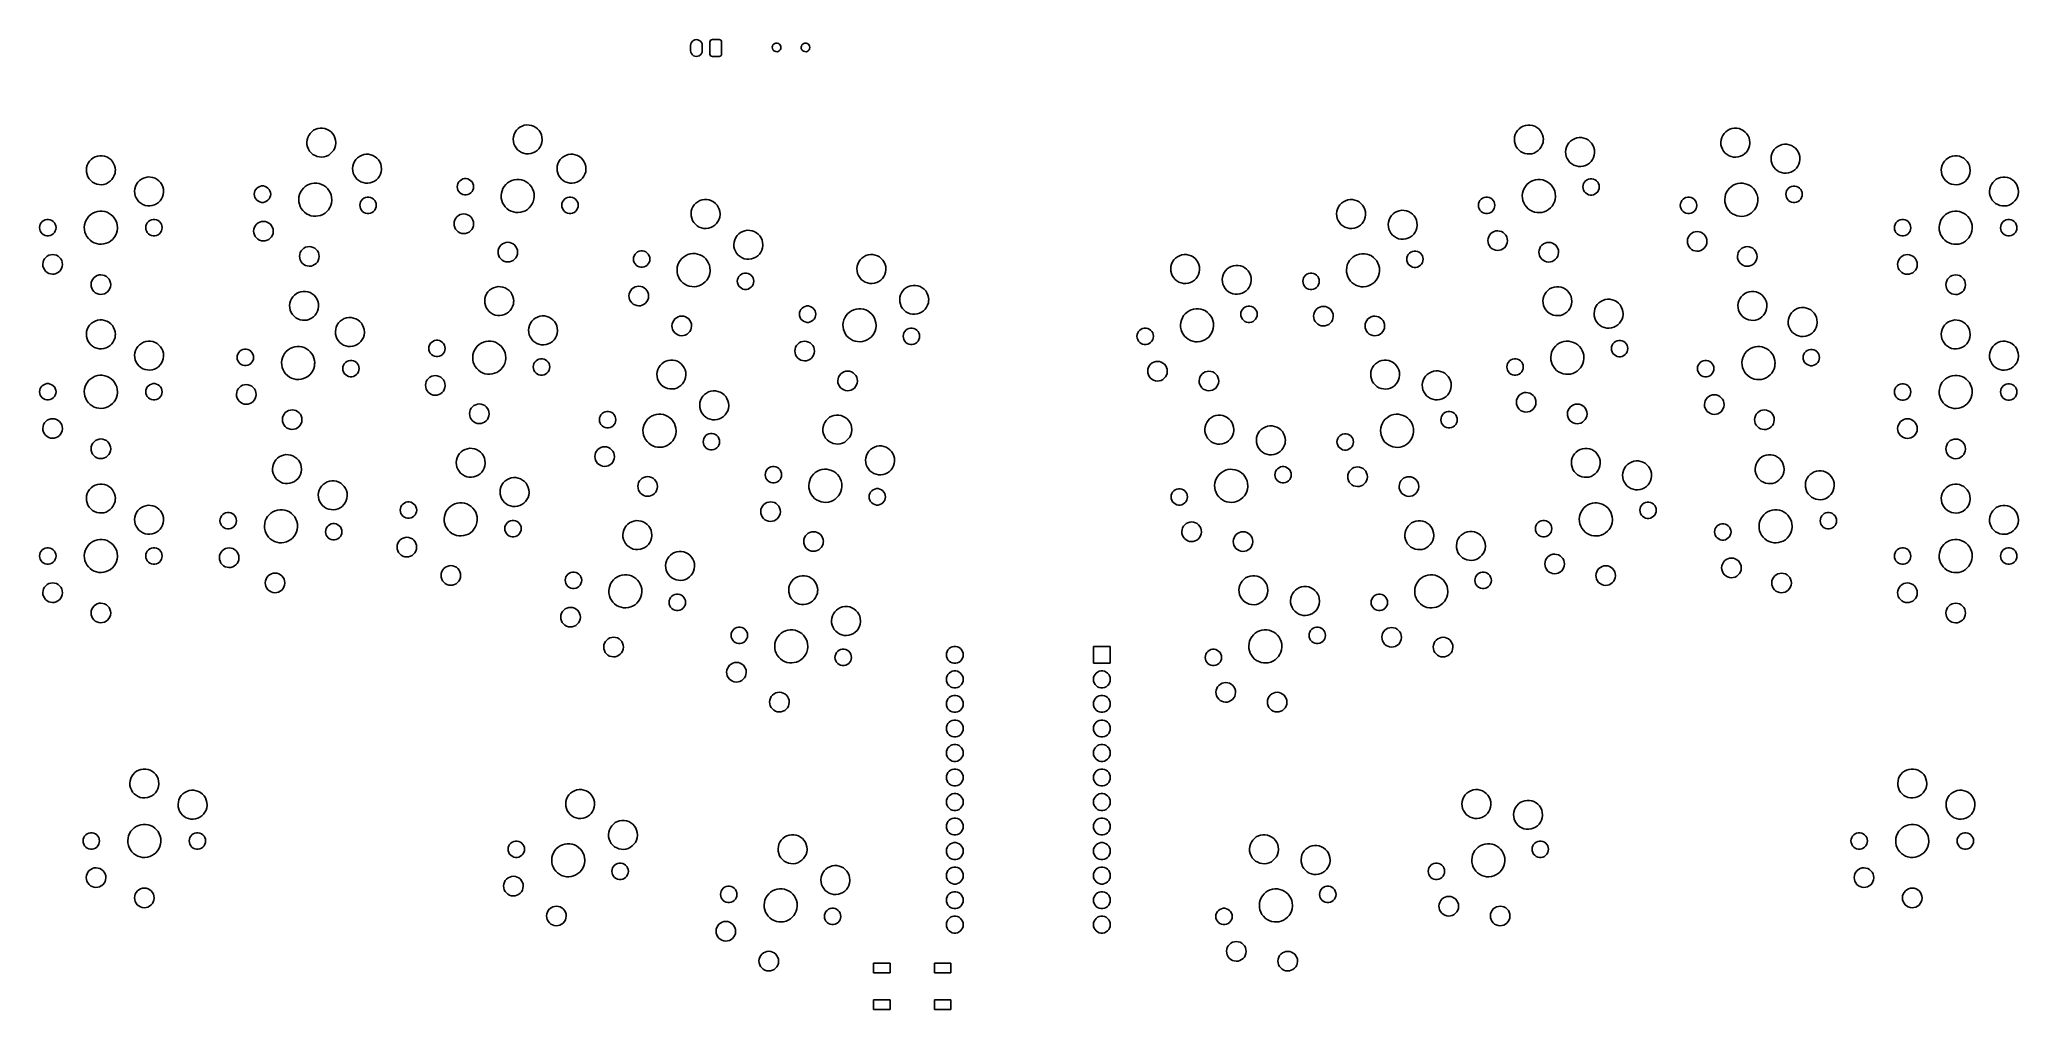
# Model space of a CAD drawing. Extents: x 1.6 to 9.68, y -5.98 to -2.03.
import ezdxf

# ---------------------------------------------------------------- set-up
doc = ezdxf.new("R2010")
doc.units = 0
doc.header["$MEASUREMENT"] = 0
doc.layers.add('BLACK', color=7, linetype='CONTINUOUS')

msp = doc.modelspace()

# ---------------------------------------------------------------- linework, layer by layer
at = {"layer": 'BLACK', "linetype": 'CONTINUOUS'}
for p, q in [((4.25935, -2.04951), (4.26016, -2.0434)), ((4.25935, -2.07116), (4.25935, -2.04951)), ((4.26016, -2.07728), (4.25935, -2.07116)), ((4.26016, -2.0434), (4.26252, -2.0377)), ((4.26252, -2.08298), (4.26016, -2.07728)), ((4.26252, -2.0377), (4.26627, -2.03281)), ((4.26627, -2.08787), (4.26252, -2.08298)), ((4.26627, -2.03281), (4.27116, -2.02905)), ((4.27116, -2.09162), (4.26627, -2.08787)), ((4.27116, -2.02905), (4.27686, -2.02669)), ((4.27686, -2.09398), (4.27116, -2.09162)), ((4.27686, -2.02669), (4.28297, -2.02589)), ((4.28297, -2.09479), (4.27686, -2.09398)), ((4.28297, -2.02589), (4.28909, -2.02669)), ((4.28909, -2.09398), (4.28297, -2.09479)), ((4.28909, -2.02669), (4.29479, -2.02905)), ((4.29479, -2.09162), (4.28909, -2.09398)), ((4.29479, -2.02905), (4.29968, -2.03281)), ((4.29968, -2.08787), (4.29479, -2.09162)), ((4.29968, -2.03281), (4.30343, -2.0377)), ((4.30343, -2.08298), (4.29968, -2.08787)), ((4.30343, -2.0377), (4.30579, -2.0434)), ((4.30579, -2.07728), (4.30343, -2.08298)), ((4.30579, -2.0434), (4.3066, -2.04951)), ((4.3066, -2.07116), (4.30579, -2.07728)), ((4.3066, -2.04951), (4.3066, -2.07116)), ((4.33809, -2.03573), (4.33884, -2.03196)), ((4.33809, -2.08494), (4.33809, -2.03573)), ((4.33884, -2.08871), (4.33809, -2.08494)), ((4.33884, -2.03196), (4.34098, -2.02877)), ((4.34098, -2.0919), (4.33884, -2.08871)), ((4.34098, -2.02877), (4.34417, -2.02664)), ((4.34417, -2.09404), (4.34098, -2.0919)), ((4.34417, -2.02664), (4.34794, -2.02589)), ((4.34794, -2.09479), (4.34417, -2.09404)), ((4.34794, -2.02589), (4.37549, -2.02589)), ((4.37549, -2.09479), (4.34794, -2.09479)), ((4.37549, -2.02589), (4.37926, -2.02664)), ((4.37926, -2.09404), (4.37549, -2.09479)), ((4.37926, -2.02664), (4.38245, -2.02877)), ((4.38245, -2.0919), (4.37926, -2.09404)), ((4.38245, -2.02877), (4.38459, -2.03196)), ((4.38459, -2.08871), (4.38245, -2.0919)), ((4.38459, -2.03196), (4.38534, -2.03573)), ((4.38534, -2.08494), (4.38459, -2.08871)), ((4.38534, -2.03573), (4.38534, -2.08494)), ((4.59211, -2.05737), (4.59288, -2.0524)), ((4.59276, -2.06235), (4.59211, -2.05737)), ((4.59478, -2.06694), (4.59276, -2.06235)), ((4.59288, -2.0524), (4.59502, -2.04785)), ((4.59802, -2.07079), (4.59478, -2.06694)), ((4.59502, -2.04785), (4.59834, -2.04409)), ((4.6022, -2.07357), (4.59802, -2.07079)), ((4.59834, -2.04409), (4.60259, -2.04141)), ((4.60699, -2.07507), (4.6022, -2.07357)), ((4.60259, -2.04141), (4.60742, -2.04003)), ((4.61201, -2.07516), (4.60699, -2.07507)), ((4.60742, -2.04003), (4.61244, -2.04006)), ((4.61686, -2.07384), (4.61201, -2.07516)), ((4.61244, -2.04006), (4.61726, -2.0415)), ((4.62114, -2.07121), (4.61686, -2.07384)), ((4.61726, -2.0415), (4.62147, -2.04423)), ((4.62451, -2.06749), (4.62114, -2.07121)), ((4.62147, -2.04423), (4.62475, -2.04804)), ((4.6267, -2.06297), (4.62451, -2.06749)), ((4.62475, -2.04804), (4.62683, -2.05261)), ((4.62754, -2.05801), (4.6267, -2.06297)), ((4.62683, -2.05261), (4.62754, -2.05758)), ((4.62754, -2.05758), (4.62754, -2.05801)), ((4.71022, -2.05737), (4.71099, -2.0524)), ((4.71087, -2.06235), (4.71022, -2.05737)), ((4.71289, -2.06694), (4.71087, -2.06235)), ((4.71099, -2.0524), (4.71313, -2.04785)), ((4.71613, -2.07079), (4.71289, -2.06694)), ((4.71313, -2.04785), (4.71645, -2.04409)), ((4.72031, -2.07357), (4.71613, -2.07079)), ((4.71645, -2.04409), (4.7207, -2.04141)), ((4.7251, -2.07507), (4.72031, -2.07357)), ((4.7207, -2.04141), (4.72553, -2.04003)), ((4.73013, -2.07516), (4.7251, -2.07507)), ((4.72553, -2.04003), (4.73055, -2.04006)), ((4.73497, -2.07384), (4.73013, -2.07516)), ((4.73055, -2.04006), (4.73537, -2.0415)), ((4.73925, -2.07121), (4.73497, -2.07384)), ((4.73537, -2.0415), (4.73958, -2.04423)), ((4.74262, -2.06749), (4.73925, -2.07121)), ((4.73958, -2.04423), (4.74286, -2.04804)), ((4.74481, -2.06297), (4.74262, -2.06749)), ((4.74286, -2.04804), (4.74494, -2.05261)), ((4.74565, -2.05801), (4.74481, -2.06297)), ((4.74494, -2.05261), (4.74565, -2.05758)), ((4.74565, -2.05758), (4.74565, -2.05801)), ((2.69709, -2.42532), (2.70117, -2.41654)), ((2.70117, -2.41654), (2.70662, -2.40855)), ((2.70662, -2.40855), (2.71331, -2.40155)), ((2.71331, -2.40155), (2.72105, -2.39574)), ((2.72105, -2.39574), (2.72963, -2.39127)), ((2.72963, -2.39127), (2.73883, -2.38826)), ((2.73883, -2.38826), (2.7484, -2.3868)), ((2.7484, -2.3868), (2.75807, -2.38692)), ((2.75807, -2.38692), (2.7676, -2.38862)), ((2.7676, -2.38862), (2.77672, -2.39185)), ((2.77672, -2.39185), (2.7852, -2.39652)), ((2.7852, -2.39652), (2.79279, -2.40252)), ((2.79279, -2.40252), (2.79931, -2.40968)), ((2.79931, -2.40968), (2.80456, -2.4178)), ((2.80456, -2.4178), (2.80842, -2.42668)), ((3.53554, -2.43142), (3.53657, -2.42179)), ((3.53657, -2.42179), (3.53916, -2.41247)), ((3.53916, -2.41247), (3.54323, -2.40369)), ((3.54323, -2.40369), (3.54869, -2.3957)), ((3.54869, -2.3957), (3.55537, -2.3887)), ((3.55537, -2.3887), (3.56311, -2.38289)), ((3.56311, -2.38289), (3.5717, -2.37842)), ((3.5717, -2.37842), (3.58089, -2.37541)), ((3.58089, -2.37541), (3.59046, -2.37395)), ((3.59046, -2.37395), (3.60014, -2.37407)), ((3.60014, -2.37407), (3.60967, -2.37576)), ((3.60967, -2.37576), (3.61879, -2.37899)), ((3.61879, -2.37899), (3.62726, -2.38367)), ((3.62726, -2.38367), (3.63486, -2.38967)), ((3.63486, -2.38967), (3.64137, -2.39683)), ((3.64137, -2.39683), (3.64663, -2.40495)), ((3.64663, -2.40495), (3.65048, -2.41383)), ((3.65048, -2.41383), (3.65284, -2.42322)), ((7.62101, -2.42217), (7.6236, -2.41284)), ((7.6236, -2.41284), (7.62767, -2.40407)), ((7.62767, -2.40407), (7.63313, -2.39607)), ((7.63313, -2.39607), (7.63981, -2.38907)), ((7.63981, -2.38907), (7.64755, -2.38326)), ((7.64755, -2.38326), (7.65614, -2.37879)), ((7.65614, -2.37879), (7.66533, -2.37579)), ((7.66533, -2.37579), (7.6749, -2.37432)), ((7.6749, -2.37432), (7.68458, -2.37444)), ((7.68458, -2.37444), (7.69411, -2.37614)), ((7.69411, -2.37614), (7.70323, -2.37937)), ((7.70323, -2.37937), (7.7117, -2.38405)), ((7.7117, -2.38405), (7.7193, -2.39004)), ((7.7193, -2.39004), (7.72581, -2.3972)), ((7.72581, -2.3972), (7.73107, -2.40533)), ((7.73107, -2.40533), (7.73492, -2.4142)), ((7.73492, -2.4142), (7.73728, -2.42359)), ((8.46578, -2.42567), (8.46985, -2.41689)), ((8.46985, -2.41689), (8.47531, -2.4089)), ((8.47531, -2.4089), (8.48199, -2.4019)), ((8.48199, -2.4019), (8.48973, -2.39609)), ((8.48973, -2.39609), (8.49832, -2.39162)), ((8.49832, -2.39162), (8.50752, -2.38861)), ((8.50752, -2.38861), (8.51708, -2.38715)), ((8.51708, -2.38715), (8.52676, -2.38727)), ((8.52676, -2.38727), (8.53629, -2.38896)), ((8.53629, -2.38896), (8.54541, -2.39219)), ((8.54541, -2.39219), (8.55388, -2.39687)), ((8.55388, -2.39687), (8.56148, -2.40287)), ((8.56148, -2.40287), (8.56799, -2.41003)), ((8.56799, -2.41003), (8.57325, -2.41815)), ((8.57325, -2.41815), (8.57711, -2.42703)), ((1.83043, -2.5039), (1.83963, -2.50089)), ((1.83963, -2.50089), (1.84919, -2.49943)), ((1.84919, -2.49943), (1.85887, -2.49954)), ((1.85887, -2.49954), (1.8684, -2.50124)), ((1.8684, -2.50124), (1.87752, -2.50447)), ((2.69348, -2.44427), (2.69451, -2.43465)), ((2.69404, -2.45393), (2.69348, -2.44427)), ((2.69616, -2.46337), (2.69404, -2.45393)), ((2.69451, -2.43465), (2.69709, -2.42532)), ((2.6998, -2.47234), (2.69616, -2.46337)), ((2.70486, -2.48059), (2.6998, -2.47234)), ((2.7112, -2.4879), (2.70486, -2.48059)), ((2.71864, -2.49409), (2.7112, -2.4879)), ((2.727, -2.49897), (2.71864, -2.49409)), ((2.73604, -2.50242), (2.727, -2.49897)), ((2.74552, -2.50435), (2.73604, -2.50242)), ((2.77406, -2.50069), (2.76479, -2.50348)), ((2.78276, -2.49644), (2.77406, -2.50069)), ((2.79063, -2.49082), (2.78276, -2.49644)), ((2.79749, -2.48399), (2.79063, -2.49082)), ((2.80314, -2.47613), (2.79749, -2.48399)), ((2.80742, -2.46745), (2.80314, -2.47613)), ((2.81024, -2.45819), (2.80742, -2.46745)), ((2.80842, -2.42668), (2.81078, -2.43607)), ((2.8115, -2.4486), (2.81024, -2.45819)), ((2.81078, -2.43607), (2.81157, -2.44571)), ((2.81157, -2.44571), (2.8115, -2.4486)), ((2.90003, -2.50827), (2.90777, -2.50246)), ((2.90777, -2.50246), (2.91635, -2.49799)), ((2.91635, -2.49799), (2.92555, -2.49498)), ((2.92555, -2.49498), (2.93512, -2.49352)), ((2.93512, -2.49352), (2.94479, -2.49363)), ((2.94479, -2.49363), (2.95432, -2.49533)), ((2.95432, -2.49533), (2.96344, -2.49856)), ((2.96344, -2.49856), (2.97192, -2.50324)), ((3.5361, -2.44108), (3.53554, -2.43142)), ((3.53823, -2.45052), (3.5361, -2.44108)), ((3.54187, -2.45949), (3.53823, -2.45052)), ((3.54692, -2.46774), (3.54187, -2.45949)), ((3.55326, -2.47505), (3.54692, -2.46774)), ((3.56071, -2.48124), (3.55326, -2.47505)), ((3.56906, -2.48612), (3.56071, -2.48124)), ((3.5781, -2.48957), (3.56906, -2.48612)), ((3.58759, -2.4915), (3.5781, -2.48957)), ((3.59726, -2.49185), (3.58759, -2.4915)), ((3.60686, -2.49062), (3.59726, -2.49185)), ((3.61613, -2.48784), (3.60686, -2.49062)), ((3.62482, -2.48359), (3.61613, -2.48784)), ((3.6327, -2.47797), (3.62482, -2.48359)), ((3.63955, -2.47114), (3.6327, -2.47797)), ((3.6452, -2.46328), (3.63955, -2.47114)), ((3.64949, -2.4546), (3.6452, -2.46328)), ((3.6523, -2.44534), (3.64949, -2.4546)), ((3.65356, -2.43575), (3.6523, -2.44534)), ((3.65284, -2.42322), (3.65364, -2.43286)), ((3.65364, -2.43286), (3.65356, -2.43575)), ((3.73419, -2.50818), (3.74193, -2.50237)), ((3.74193, -2.50237), (3.75051, -2.4979)), ((3.75051, -2.4979), (3.75971, -2.49489)), ((3.75971, -2.49489), (3.76928, -2.49343)), ((3.76928, -2.49343), (3.77896, -2.49355)), ((3.77896, -2.49355), (3.78848, -2.49525)), ((3.78848, -2.49525), (3.79761, -2.49848)), ((3.79761, -2.49848), (3.80608, -2.50315)), ((7.61998, -2.43179), (7.62101, -2.42217)), ((7.62054, -2.44145), (7.61998, -2.43179)), ((7.62267, -2.4509), (7.62054, -2.44145)), ((7.62631, -2.45986), (7.62267, -2.4509)), ((7.63137, -2.46811), (7.62631, -2.45986)), ((7.6377, -2.47543), (7.63137, -2.46811)), ((7.64515, -2.48161), (7.6377, -2.47543)), ((7.6535, -2.48649), (7.64515, -2.48161)), ((7.66254, -2.48995), (7.6535, -2.48649)), ((7.67203, -2.49187), (7.66254, -2.48995)), ((7.6817, -2.49223), (7.67203, -2.49187)), ((7.6913, -2.491), (7.6817, -2.49223)), ((7.70057, -2.48822), (7.6913, -2.491)), ((7.70926, -2.48396), (7.70057, -2.48822)), ((7.71714, -2.47834), (7.70926, -2.48396)), ((7.72399, -2.47151), (7.71714, -2.47834)), ((7.72964, -2.46365), (7.72399, -2.47151)), ((7.73393, -2.45497), (7.72964, -2.46365)), ((7.73674, -2.44571), (7.73393, -2.45497)), ((7.738, -2.43612), (7.73674, -2.44571)), ((7.73728, -2.42359), (7.73808, -2.43324)), ((7.73808, -2.43324), (7.738, -2.43612)), ((7.82888, -2.48291), (7.82991, -2.47328)), ((7.82944, -2.49257), (7.82888, -2.48291)), ((7.83157, -2.50201), (7.82944, -2.49257)), ((7.82991, -2.47328), (7.8325, -2.46396)), ((7.83521, -2.51098), (7.83157, -2.50201)), ((7.8325, -2.46396), (7.83657, -2.45518)), ((7.83657, -2.45518), (7.84203, -2.44719)), ((7.84203, -2.44719), (7.84871, -2.44019)), ((7.84871, -2.44019), (7.85645, -2.43438)), ((7.85645, -2.43438), (7.86504, -2.42991)), ((7.86504, -2.42991), (7.87423, -2.4269)), ((7.87423, -2.4269), (7.8838, -2.42544)), ((7.8838, -2.42544), (7.89348, -2.42556)), ((7.89348, -2.42556), (7.90301, -2.42725)), ((7.90301, -2.42725), (7.91213, -2.43049)), ((7.91213, -2.43049), (7.9206, -2.43516)), ((7.9206, -2.43516), (7.9282, -2.44116)), ((7.9282, -2.44116), (7.93471, -2.44832)), ((7.93471, -2.44832), (7.93997, -2.45644)), ((7.93997, -2.45644), (7.94383, -2.46532)), ((7.94564, -2.49683), (7.94283, -2.50609)), ((7.94383, -2.46532), (7.94618, -2.47471)), ((7.94691, -2.48724), (7.94564, -2.49683)), ((7.94618, -2.47471), (7.94698, -2.48435)), ((7.94698, -2.48435), (7.94691, -2.48724)), ((8.46217, -2.44462), (8.46319, -2.43499)), ((8.46272, -2.45428), (8.46217, -2.44462)), ((8.46485, -2.46372), (8.46272, -2.45428)), ((8.46319, -2.43499), (8.46578, -2.42567)), ((8.46849, -2.47269), (8.46485, -2.46372)), ((8.47355, -2.48094), (8.46849, -2.47269)), ((8.47988, -2.48825), (8.47355, -2.48094)), ((8.48733, -2.49444), (8.47988, -2.48825)), ((8.49569, -2.49932), (8.48733, -2.49444)), ((8.50473, -2.50277), (8.49569, -2.49932)), ((8.54275, -2.50104), (8.53348, -2.50382)), ((8.55144, -2.49679), (8.54275, -2.50104)), ((8.55932, -2.49117), (8.55144, -2.49679)), ((8.56618, -2.48434), (8.55932, -2.49117)), ((8.57182, -2.47648), (8.56618, -2.48434)), ((8.57611, -2.4678), (8.57182, -2.47648)), ((8.57892, -2.45854), (8.57611, -2.4678)), ((8.57711, -2.42703), (8.57947, -2.43642)), ((8.58019, -2.44895), (8.57892, -2.45854)), ((8.57947, -2.43642), (8.58026, -2.44606)), ((8.58026, -2.44606), (8.58019, -2.44895)), ((8.66699, -2.51018), (8.66802, -2.50056)), ((8.66802, -2.50056), (8.67061, -2.49123)), ((8.67061, -2.49123), (8.67468, -2.48245)), ((8.67468, -2.48245), (8.68013, -2.47446)), ((8.68013, -2.47446), (8.68682, -2.46746)), ((8.68682, -2.46746), (8.69456, -2.46165)), ((8.69456, -2.46165), (8.70314, -2.45718)), ((8.70314, -2.45718), (8.71234, -2.45418)), ((8.71234, -2.45418), (8.72191, -2.45271)), ((8.72191, -2.45271), (8.73159, -2.45283)), ((8.73159, -2.45283), (8.74111, -2.45453)), ((8.74111, -2.45453), (8.75024, -2.45776)), ((8.75024, -2.45776), (8.75871, -2.46244)), ((8.75871, -2.46244), (8.7663, -2.46843)), ((8.7663, -2.46843), (8.77282, -2.47559)), ((8.77282, -2.47559), (8.77807, -2.48372)), ((8.77807, -2.48372), (8.78193, -2.49259)), ((8.78193, -2.49259), (8.78429, -2.50198)), ((8.78429, -2.50198), (8.78508, -2.51162)), ((9.3974, -2.50421), (9.4066, -2.5012)), ((9.4066, -2.5012), (9.41616, -2.49974)), ((9.41616, -2.49974), (9.42584, -2.49986)), ((9.42584, -2.49986), (9.43537, -2.50156)), ((9.43537, -2.50156), (9.44449, -2.50479)), ((1.79428, -2.55689), (1.79531, -2.54727)), ((1.79483, -2.56656), (1.79428, -2.55689)), ((1.79696, -2.576), (1.79483, -2.56656)), ((1.79531, -2.54727), (1.79789, -2.53795)), ((1.8006, -2.58496), (1.79696, -2.576)), ((1.79789, -2.53795), (1.80197, -2.52917)), ((1.80197, -2.52917), (1.80742, -2.52117)), ((1.80742, -2.52117), (1.81411, -2.51418)), ((1.81411, -2.51418), (1.82185, -2.50836)), ((1.82185, -2.50836), (1.83043, -2.5039)), ((1.87752, -2.50447), (1.88599, -2.50915)), ((1.88599, -2.50915), (1.89359, -2.51515)), ((1.89359, -2.51515), (1.9001, -2.5223)), ((1.9001, -2.5223), (1.90536, -2.53043)), ((1.90822, -2.58008), (1.90393, -2.58875)), ((1.90536, -2.53043), (1.90922, -2.53931)), ((1.91104, -2.57082), (1.90822, -2.58008)), ((1.90922, -2.53931), (1.91158, -2.54869)), ((1.9123, -2.56122), (1.91104, -2.57082)), ((1.91158, -2.54869), (1.91237, -2.55834)), ((1.91237, -2.55834), (1.9123, -2.56122)), ((2.7552, -2.50471), (2.74552, -2.50435)), ((2.76479, -2.50348), (2.7552, -2.50471)), ((2.8802, -2.55098), (2.88123, -2.54136)), ((2.88075, -2.56065), (2.8802, -2.55098)), ((2.88288, -2.57009), (2.88075, -2.56065)), ((2.88123, -2.54136), (2.88381, -2.53204)), ((2.88652, -2.57905), (2.88288, -2.57009)), ((2.88381, -2.53204), (2.88789, -2.52326)), ((2.89158, -2.58731), (2.88652, -2.57905)), ((2.88789, -2.52326), (2.89334, -2.51526)), ((2.89334, -2.51526), (2.90003, -2.50827)), ((2.97192, -2.50324), (2.97951, -2.50924)), ((2.97951, -2.50924), (2.98602, -2.5164)), ((2.98985, -2.58284), (2.98421, -2.5907)), ((2.98602, -2.5164), (2.99128, -2.52452)), ((2.99414, -2.57417), (2.98985, -2.58284)), ((2.99128, -2.52452), (2.99514, -2.5334)), ((2.99696, -2.56491), (2.99414, -2.57417)), ((2.99514, -2.5334), (2.9975, -2.54278)), ((2.99822, -2.55531), (2.99696, -2.56491)), ((2.9975, -2.54278), (2.99829, -2.55243)), ((2.99829, -2.55243), (2.99822, -2.55531)), ((3.71436, -2.5509), (3.71539, -2.54128)), ((3.71492, -2.56056), (3.71436, -2.5509)), ((3.71705, -2.57), (3.71492, -2.56056)), ((3.71539, -2.54128), (3.71798, -2.53195)), ((3.72069, -2.57897), (3.71705, -2.57)), ((3.71798, -2.53195), (3.72205, -2.52317)), ((3.72574, -2.58722), (3.72069, -2.57897)), ((3.72205, -2.52317), (3.7275, -2.51518)), ((3.7275, -2.51518), (3.73419, -2.50818)), ((3.80608, -2.50315), (3.81367, -2.50915)), ((3.81367, -2.50915), (3.82019, -2.51631)), ((3.82402, -2.58276), (3.81837, -2.59062)), ((3.82019, -2.51631), (3.82544, -2.52443)), ((3.82831, -2.57408), (3.82402, -2.58276)), ((3.82544, -2.52443), (3.8293, -2.53331)), ((3.83112, -2.56482), (3.82831, -2.57408)), ((3.8293, -2.53331), (3.83166, -2.5427)), ((3.83238, -2.55523), (3.83112, -2.56482)), ((3.83166, -2.5427), (3.83245, -2.55234)), ((3.83245, -2.55234), (3.83238, -2.55523)), ((7.84027, -2.51923), (7.83521, -2.51098)), ((7.8466, -2.52654), (7.84027, -2.51923)), ((7.85405, -2.53273), (7.8466, -2.52654)), ((7.8624, -2.53761), (7.85405, -2.53273)), ((7.87144, -2.54106), (7.8624, -2.53761)), ((7.88093, -2.54299), (7.87144, -2.54106)), ((7.8906, -2.54335), (7.88093, -2.54299)), ((7.9002, -2.54212), (7.8906, -2.54335)), ((7.90947, -2.53933), (7.9002, -2.54212)), ((7.91816, -2.53508), (7.90947, -2.53933)), ((7.92604, -2.52946), (7.91816, -2.53508)), ((7.93289, -2.52263), (7.92604, -2.52946)), ((7.93854, -2.51477), (7.93289, -2.52263)), ((7.94283, -2.50609), (7.93854, -2.51477)), ((8.51421, -2.5047), (8.50473, -2.50277)), ((8.52388, -2.50505), (8.51421, -2.5047)), ((8.53348, -2.50382), (8.52388, -2.50505)), ((8.66755, -2.51984), (8.66699, -2.51018)), ((8.66968, -2.52928), (8.66755, -2.51984)), ((8.67332, -2.53825), (8.66968, -2.52928)), ((8.67837, -2.5465), (8.67332, -2.53825)), ((8.68471, -2.55382), (8.67837, -2.5465)), ((8.69216, -2.56), (8.68471, -2.55382)), ((8.70051, -2.56488), (8.69216, -2.56)), ((8.70955, -2.56833), (8.70051, -2.56488)), ((8.71904, -2.57026), (8.70955, -2.56833)), ((8.72871, -2.57062), (8.71904, -2.57026)), ((8.73831, -2.56939), (8.72871, -2.57062)), ((8.74758, -2.56661), (8.73831, -2.56939)), ((8.75627, -2.56235), (8.74758, -2.56661)), ((8.76415, -2.55673), (8.75627, -2.56235)), ((8.771, -2.5499), (8.76415, -2.55673)), ((8.77665, -2.54204), (8.771, -2.5499)), ((8.78094, -2.53336), (8.77665, -2.54204)), ((8.78375, -2.5241), (8.78094, -2.53336)), ((8.78501, -2.51451), (8.78375, -2.5241)), ((8.78508, -2.51162), (8.78501, -2.51451)), ((9.36125, -2.55721), (9.36227, -2.54759)), ((9.3618, -2.56687), (9.36125, -2.55721)), ((9.36393, -2.57631), (9.3618, -2.56687)), ((9.36227, -2.54759), (9.36486, -2.53826)), ((9.36757, -2.58528), (9.36393, -2.57631)), ((9.36486, -2.53826), (9.36893, -2.52948)), ((9.36893, -2.52948), (9.37439, -2.52149)), ((9.37439, -2.52149), (9.38107, -2.51449)), ((9.38107, -2.51449), (9.38881, -2.50868)), ((9.38881, -2.50868), (9.3974, -2.50421)), ((9.44449, -2.50479), (9.45296, -2.50946)), ((9.45296, -2.50946), (9.46056, -2.51546)), ((9.46056, -2.51546), (9.46707, -2.52262)), ((9.46707, -2.52262), (9.47233, -2.53075)), ((9.47519, -2.58039), (9.4709, -2.58907)), ((9.47233, -2.53075), (9.47619, -2.53962)), ((9.478, -2.57113), (9.47519, -2.58039)), ((9.47619, -2.53962), (9.47855, -2.54901)), ((9.47927, -2.56154), (9.478, -2.57113)), ((9.47855, -2.54901), (9.47934, -2.55865)), ((9.47934, -2.55865), (9.47927, -2.56154)), ((1.80566, -2.59322), (1.8006, -2.58496)), ((1.812, -2.60053), (1.80566, -2.59322)), ((1.81944, -2.60671), (1.812, -2.60053)), ((1.8278, -2.61159), (1.81944, -2.60671)), ((1.83684, -2.61505), (1.8278, -2.61159)), ((1.84632, -2.61698), (1.83684, -2.61505)), ((1.85599, -2.61733), (1.84632, -2.61698)), ((1.86559, -2.6161), (1.85599, -2.61733)), ((1.87486, -2.61332), (1.86559, -2.6161)), ((1.88355, -2.60906), (1.87486, -2.61332)), ((1.89143, -2.60344), (1.88355, -2.60906)), ((1.89829, -2.59661), (1.89143, -2.60344)), ((1.90393, -2.58875), (1.89829, -2.59661)), ((1.99113, -2.64351), (1.99216, -2.63389)), ((1.99168, -2.65317), (1.99113, -2.64351)), ((1.99381, -2.66261), (1.99168, -2.65317)), ((1.99216, -2.63389), (1.99474, -2.62456)), ((1.99745, -2.67158), (1.99381, -2.66261)), ((1.99474, -2.62456), (1.99882, -2.61578)), ((1.99882, -2.61578), (2.00427, -2.60779)), ((2.00427, -2.60779), (2.01096, -2.60079)), ((2.01096, -2.60079), (2.0187, -2.59498)), ((2.0187, -2.59498), (2.02728, -2.59051)), ((2.02728, -2.59051), (2.03648, -2.5875)), ((2.03648, -2.5875), (2.04605, -2.58604)), ((2.04605, -2.58604), (2.05572, -2.58616)), ((2.05572, -2.58616), (2.06525, -2.58786)), ((2.06525, -2.58786), (2.07437, -2.59109)), ((2.07437, -2.59109), (2.08285, -2.59576)), ((2.08285, -2.59576), (2.09044, -2.60176)), ((2.09044, -2.60176), (2.09695, -2.60892)), ((2.09695, -2.60892), (2.10221, -2.61704)), ((2.10221, -2.61704), (2.10607, -2.62592)), ((2.10789, -2.65743), (2.10507, -2.66669)), ((2.10607, -2.62592), (2.10843, -2.63531)), ((2.10915, -2.64784), (2.10789, -2.65743)), ((2.10843, -2.63531), (2.10922, -2.64495)), ((2.10922, -2.64495), (2.10915, -2.64784)), ((2.47918, -2.65605), (2.47991, -2.64908)), ((2.47991, -2.66301), (2.47918, -2.65605)), ((2.47991, -2.64908), (2.48208, -2.64242)), ((2.48208, -2.66967), (2.47991, -2.66301)), ((2.48208, -2.64242), (2.48558, -2.63636)), ((2.48558, -2.63636), (2.49027, -2.63115)), ((2.49027, -2.63115), (2.49593, -2.62703)), ((2.49593, -2.62703), (2.50233, -2.62419)), ((2.50233, -2.62419), (2.50918, -2.62273)), ((2.50918, -2.62273), (2.51618, -2.62273)), ((2.51618, -2.62273), (2.52303, -2.62419)), ((2.52303, -2.62419), (2.52943, -2.62703)), ((2.52943, -2.62703), (2.5351, -2.63115)), ((2.5351, -2.63115), (2.53978, -2.63636)), ((2.53978, -2.63636), (2.54329, -2.64242)), ((2.54329, -2.64242), (2.54545, -2.64908)), ((2.54545, -2.66301), (2.54329, -2.66967)), ((2.54545, -2.64908), (2.54618, -2.65605)), ((2.54618, -2.65605), (2.54545, -2.66301)), ((2.66156, -2.66696), (2.66402, -2.65726)), ((2.66402, -2.65726), (2.66789, -2.64804)), ((2.66789, -2.64804), (2.67308, -2.63948)), ((2.67308, -2.63948), (2.67948, -2.63179)), ((2.67948, -2.63179), (2.68694, -2.62513)), ((2.68694, -2.62513), (2.69531, -2.61964)), ((2.69531, -2.61964), (2.70439, -2.61545)), ((2.70439, -2.61545), (2.714, -2.61266)), ((2.714, -2.61266), (2.72391, -2.61131)), ((2.72391, -2.61131), (2.73391, -2.61144)), ((2.73391, -2.61144), (2.74379, -2.61305)), ((2.74379, -2.61305), (2.75332, -2.6161)), ((2.75332, -2.6161), (2.76229, -2.62052)), ((2.76229, -2.62052), (2.77051, -2.62622)), ((2.77051, -2.62622), (2.7778, -2.63308)), ((2.7778, -2.63308), (2.78399, -2.64093)), ((2.78399, -2.64093), (2.78896, -2.64962)), ((2.78896, -2.64962), (2.79258, -2.65895)), ((2.79258, -2.65895), (2.79479, -2.6687)), ((2.89792, -2.59462), (2.89158, -2.58731)), ((2.90536, -2.6008), (2.89792, -2.59462)), ((2.91372, -2.60569), (2.90536, -2.6008)), ((2.92276, -2.60914), (2.91372, -2.60569)), ((2.93224, -2.61107), (2.92276, -2.60914)), ((2.94191, -2.61142), (2.93224, -2.61107)), ((2.95151, -2.61019), (2.94191, -2.61142)), ((2.96078, -2.60741), (2.95151, -2.61019)), ((2.96947, -2.60315), (2.96078, -2.60741)), ((2.97735, -2.59753), (2.96947, -2.60315)), ((2.98421, -2.5907), (2.97735, -2.59753)), ((3.30716, -2.62595), (3.30789, -2.61899)), ((3.30789, -2.63292), (3.30716, -2.62595)), ((3.30789, -2.61899), (3.31005, -2.61233)), ((3.31005, -2.63958), (3.30789, -2.63292)), ((3.31005, -2.61233), (3.31355, -2.60626)), ((3.31355, -2.64564), (3.31005, -2.63958)), ((3.31355, -2.60626), (3.31824, -2.60106)), ((3.31824, -2.65085), (3.31355, -2.64564)), ((3.31824, -2.60106), (3.32391, -2.59694)), ((3.32391, -2.65496), (3.31824, -2.65085)), ((3.32391, -2.59694), (3.3303, -2.59409)), ((3.3303, -2.65781), (3.32391, -2.65496)), ((3.3303, -2.59409), (3.33716, -2.59264)), ((3.33716, -2.65927), (3.3303, -2.65781)), ((3.33716, -2.59264), (3.34416, -2.59264)), ((3.34416, -2.65927), (3.33716, -2.65927)), ((3.34416, -2.59264), (3.35101, -2.59409)), ((3.35101, -2.65781), (3.34416, -2.65927)), ((3.35101, -2.59409), (3.35741, -2.59694)), ((3.35741, -2.65496), (3.35101, -2.65781)), ((3.35741, -2.59694), (3.36307, -2.60106)), ((3.36307, -2.65085), (3.35741, -2.65496)), ((3.36307, -2.60106), (3.36776, -2.60626)), ((3.36776, -2.64564), (3.36307, -2.65085)), ((3.36776, -2.60626), (3.37126, -2.61233)), ((3.37126, -2.63958), (3.36776, -2.64564)), ((3.37126, -2.61233), (3.37342, -2.61899)), ((3.37342, -2.63292), (3.37126, -2.63958)), ((3.37342, -2.61899), (3.37416, -2.62595)), ((3.37416, -2.62595), (3.37342, -2.63292)), ((3.48643, -2.66179), (3.48743, -2.65183)), ((3.48691, -2.67178), (3.48643, -2.66179)), ((3.48743, -2.65183), (3.48989, -2.64214)), ((3.48989, -2.64214), (3.49376, -2.63291)), ((3.49376, -2.63291), (3.49895, -2.62436)), ((3.49895, -2.62436), (3.50535, -2.61666)), ((3.50535, -2.61666), (3.51281, -2.61)), ((3.51281, -2.61), (3.52118, -2.60452)), ((3.52118, -2.60452), (3.53026, -2.60033)), ((3.53026, -2.60033), (3.53987, -2.59753)), ((3.53987, -2.59753), (3.54978, -2.59618)), ((3.54978, -2.59618), (3.55979, -2.59631)), ((3.55979, -2.59631), (3.56966, -2.59792)), ((3.56966, -2.59792), (3.57919, -2.60097)), ((3.57919, -2.60097), (3.58816, -2.60539)), ((3.58816, -2.60539), (3.59638, -2.6111)), ((3.59638, -2.6111), (3.60367, -2.61795)), ((3.60367, -2.61795), (3.60986, -2.62581)), ((3.60986, -2.62581), (3.61483, -2.63449)), ((3.61483, -2.63449), (3.61845, -2.64382)), ((3.61845, -2.64382), (3.62066, -2.65358)), ((3.62066, -2.65358), (3.6214, -2.66355)), ((3.6214, -2.66355), (3.62131, -2.66709)), ((3.73208, -2.59453), (3.72574, -2.58722)), ((3.73953, -2.60072), (3.73208, -2.59453)), ((3.74788, -2.6056), (3.73953, -2.60072)), ((3.75692, -2.60905), (3.74788, -2.6056)), ((3.76641, -2.61098), (3.75692, -2.60905)), ((3.77608, -2.61134), (3.76641, -2.61098)), ((3.78568, -2.61011), (3.77608, -2.61134)), ((3.79495, -2.60732), (3.78568, -2.61011)), ((3.80364, -2.60307), (3.79495, -2.60732)), ((3.81152, -2.59745), (3.80364, -2.60307)), ((3.81837, -2.59062), (3.81152, -2.59745)), ((7.65222, -2.66216), (7.65322, -2.65221)), ((7.6527, -2.67215), (7.65222, -2.66216)), ((7.65322, -2.65221), (7.65569, -2.64251)), ((7.65569, -2.64251), (7.65955, -2.63328)), ((7.65955, -2.63328), (7.66474, -2.62473)), ((7.66474, -2.62473), (7.67114, -2.61704)), ((7.67114, -2.61704), (7.67861, -2.61038)), ((7.67861, -2.61038), (7.68697, -2.60489)), ((7.68697, -2.60489), (7.69606, -2.6007)), ((7.69606, -2.6007), (7.70566, -2.5979)), ((7.70566, -2.5979), (7.71558, -2.59655)), ((7.71558, -2.59655), (7.72558, -2.59669)), ((7.72558, -2.59669), (7.73546, -2.59829)), ((7.73546, -2.59829), (7.74498, -2.60134)), ((7.74498, -2.60134), (7.75396, -2.60577)), ((7.75396, -2.60577), (7.76218, -2.61147)), ((7.76218, -2.61147), (7.76946, -2.61833)), ((7.76946, -2.61833), (7.77566, -2.62618)), ((7.77566, -2.62618), (7.78062, -2.63487)), ((7.78062, -2.63487), (7.78425, -2.64419)), ((7.78425, -2.64419), (7.78646, -2.65395)), ((7.78646, -2.65395), (7.7872, -2.66393)), ((7.7872, -2.66393), (7.78711, -2.66746)), ((7.89944, -2.62633), (7.90018, -2.61936)), ((7.90018, -2.63329), (7.89944, -2.62633)), ((7.90018, -2.61936), (7.90234, -2.6127)), ((7.90234, -2.63995), (7.90018, -2.63329)), ((7.90234, -2.6127), (7.90584, -2.60664)), ((7.90584, -2.64602), (7.90234, -2.63995)), ((7.90584, -2.60664), (7.91053, -2.60143)), ((7.91053, -2.65122), (7.90584, -2.64602)), ((7.91053, -2.60143), (7.91619, -2.59732)), ((7.91619, -2.65534), (7.91053, -2.65122)), ((7.91619, -2.59732), (7.92259, -2.59447)), ((7.92259, -2.65819), (7.91619, -2.65534)), ((7.92259, -2.59447), (7.92944, -2.59301)), ((7.92944, -2.65964), (7.92259, -2.65819)), ((7.92944, -2.59301), (7.93645, -2.59301)), ((7.93645, -2.65964), (7.92944, -2.65964)), ((7.93645, -2.59301), (7.9433, -2.59447)), ((7.9433, -2.65819), (7.93645, -2.65964)), ((7.9433, -2.59447), (7.94969, -2.59732)), ((7.94969, -2.65534), (7.9433, -2.65819)), ((7.94969, -2.59732), (7.95536, -2.60143)), ((7.95536, -2.65122), (7.94969, -2.65534)), ((7.95536, -2.60143), (7.96005, -2.60664)), ((7.96005, -2.64602), (7.95536, -2.65122)), ((7.96005, -2.60664), (7.96355, -2.6127)), ((7.96355, -2.63995), (7.96005, -2.64602)), ((7.96355, -2.6127), (7.96571, -2.61936)), ((7.96571, -2.63329), (7.96355, -2.63995)), ((7.96571, -2.61936), (7.96644, -2.62633)), ((7.96644, -2.62633), (7.96571, -2.63329)), ((8.47921, -2.66731), (8.48168, -2.65761)), ((8.48168, -2.65761), (8.48555, -2.64838)), ((8.48555, -2.64838), (8.49074, -2.63983)), ((8.49074, -2.63983), (8.49713, -2.63214)), ((8.49713, -2.63214), (8.5046, -2.62548)), ((8.5046, -2.62548), (8.51296, -2.61999)), ((8.51296, -2.61999), (8.52205, -2.6158)), ((8.52205, -2.6158), (8.53165, -2.613)), ((8.53165, -2.613), (8.54157, -2.61165)), ((8.54157, -2.61165), (8.55157, -2.61179)), ((8.55157, -2.61179), (8.56145, -2.61339)), ((8.56145, -2.61339), (8.57097, -2.61644)), ((8.57097, -2.61644), (8.57995, -2.62087)), ((8.57995, -2.62087), (8.58817, -2.62657)), ((8.58817, -2.62657), (8.59546, -2.63343)), ((8.59546, -2.63343), (8.60165, -2.64128)), ((8.60165, -2.64128), (8.60661, -2.64997)), ((8.60661, -2.64997), (8.61024, -2.65929)), ((8.61024, -2.65929), (8.61245, -2.66905)), ((8.72754, -2.65639), (8.72827, -2.64943)), ((8.72827, -2.66336), (8.72754, -2.65639)), ((8.72827, -2.64943), (8.73043, -2.64277)), ((8.73043, -2.67002), (8.72827, -2.66336)), ((8.73043, -2.64277), (8.73394, -2.6367)), ((8.73394, -2.6367), (8.73862, -2.6315)), ((8.73862, -2.6315), (8.74429, -2.62738)), ((8.74429, -2.62738), (8.75069, -2.62453)), ((8.75069, -2.62453), (8.75754, -2.62308)), ((8.75754, -2.62308), (8.76454, -2.62308)), ((8.76454, -2.62308), (8.77139, -2.62453)), ((8.77139, -2.62453), (8.77779, -2.62738)), ((8.77779, -2.62738), (8.78345, -2.6315)), ((8.78345, -2.6315), (8.78814, -2.6367)), ((8.78814, -2.6367), (8.79164, -2.64277)), ((8.79164, -2.64277), (8.79381, -2.64943)), ((8.79381, -2.66336), (8.79164, -2.67002)), ((8.79381, -2.64943), (8.79454, -2.65639)), ((8.79454, -2.65639), (8.79381, -2.66336)), ((9.37263, -2.59353), (9.36757, -2.58528)), ((9.37896, -2.60085), (9.37263, -2.59353)), ((9.38641, -2.60703), (9.37896, -2.60085)), ((9.39477, -2.61191), (9.38641, -2.60703)), ((9.40381, -2.61536), (9.39477, -2.61191)), ((9.41329, -2.61729), (9.40381, -2.61536)), ((9.42296, -2.61765), (9.41329, -2.61729)), ((9.43256, -2.61642), (9.42296, -2.61765)), ((9.44183, -2.61364), (9.43256, -2.61642)), ((9.45052, -2.60938), (9.44183, -2.61364)), ((9.4584, -2.60376), (9.45052, -2.60938)), ((9.46526, -2.59693), (9.4584, -2.60376)), ((9.4709, -2.58907), (9.46526, -2.59693)), ((9.5581, -2.64382), (9.55912, -2.6342)), ((9.55865, -2.65348), (9.5581, -2.64382)), ((9.56078, -2.66293), (9.55865, -2.65348)), ((9.55912, -2.6342), (9.56171, -2.62487)), ((9.56442, -2.67189), (9.56078, -2.66293)), ((9.56171, -2.62487), (9.56579, -2.6161)), ((9.56579, -2.6161), (9.57124, -2.6081)), ((9.57124, -2.6081), (9.57793, -2.6011)), ((9.57793, -2.6011), (9.58566, -2.59529)), ((9.58566, -2.59529), (9.59425, -2.59083)), ((9.59425, -2.59083), (9.60345, -2.58782)), ((9.60345, -2.58782), (9.61301, -2.58635)), ((9.61301, -2.58635), (9.62269, -2.58647)), ((9.62269, -2.58647), (9.63222, -2.58817)), ((9.63222, -2.58817), (9.64134, -2.5914)), ((9.64134, -2.5914), (9.64981, -2.59608)), ((9.64981, -2.59608), (9.65741, -2.60208)), ((9.65741, -2.60208), (9.66392, -2.60923)), ((9.66392, -2.60923), (9.66918, -2.61736)), ((9.66918, -2.61736), (9.67304, -2.62623)), ((9.67485, -2.65775), (9.67204, -2.66701)), ((9.67304, -2.62623), (9.6754, -2.63562)), ((9.67612, -2.64815), (9.67485, -2.65775)), ((9.6754, -2.63562), (9.67619, -2.64527)), ((9.67619, -2.64527), (9.67612, -2.64815)), ((1.80476, -2.7457), (1.81222, -2.73904)), ((1.81222, -2.73904), (1.82059, -2.73355)), ((1.82059, -2.73355), (1.82968, -2.72936)), ((1.82968, -2.72936), (1.83928, -2.72656)), ((1.83928, -2.72656), (1.84919, -2.72521)), ((1.84919, -2.72521), (1.8592, -2.72535)), ((1.8592, -2.72535), (1.86907, -2.72695)), ((1.86907, -2.72695), (1.8786, -2.73)), ((1.8786, -2.73), (1.88757, -2.73443)), ((1.88757, -2.73443), (1.89579, -2.74013)), ((1.89579, -2.74013), (1.90308, -2.74699)), ((2.00251, -2.67983), (1.99745, -2.67158)), ((2.00885, -2.68714), (2.00251, -2.67983)), ((2.01629, -2.69333), (2.00885, -2.68714)), ((2.02465, -2.69821), (2.01629, -2.69333)), ((2.03369, -2.70166), (2.02465, -2.69821)), ((2.04317, -2.70359), (2.03369, -2.70166)), ((2.05284, -2.70395), (2.04317, -2.70359)), ((2.06244, -2.70272), (2.05284, -2.70395)), ((2.07171, -2.69993), (2.06244, -2.70272)), ((2.0804, -2.69568), (2.07171, -2.69993)), ((2.08828, -2.69006), (2.0804, -2.69568)), ((2.09514, -2.68323), (2.08828, -2.69006)), ((2.10078, -2.67537), (2.09514, -2.68323)), ((2.10507, -2.66669), (2.10078, -2.67537)), ((2.48558, -2.67574), (2.48208, -2.66967)), ((2.49027, -2.68094), (2.48558, -2.67574)), ((2.49593, -2.68506), (2.49027, -2.68094)), ((2.50233, -2.68791), (2.49593, -2.68506)), ((2.50918, -2.68936), (2.50233, -2.68791)), ((2.51618, -2.68936), (2.50918, -2.68936)), ((2.52303, -2.68791), (2.51618, -2.68936)), ((2.52943, -2.68506), (2.52303, -2.68791)), ((2.5351, -2.68094), (2.52943, -2.68506)), ((2.53978, -2.67574), (2.5351, -2.68094)), ((2.54329, -2.66967), (2.53978, -2.67574)), ((2.66055, -2.67691), (2.66156, -2.66696)), ((2.66103, -2.68691), (2.66055, -2.67691)), ((2.66299, -2.69672), (2.66103, -2.68691)), ((2.66637, -2.70613), (2.66299, -2.69672)), ((2.6711, -2.71495), (2.66637, -2.70613)), ((2.67709, -2.72296), (2.6711, -2.71495)), ((2.68419, -2.73001), (2.67709, -2.72296)), ((2.69226, -2.73592), (2.68419, -2.73001)), ((2.70111, -2.74058), (2.69226, -2.73592)), ((2.71056, -2.74388), (2.70111, -2.74058)), ((2.72039, -2.74575), (2.71056, -2.74388)), ((2.75001, -2.7425), (2.74033, -2.74505)), ((2.7592, -2.73855), (2.75001, -2.7425)), ((2.76771, -2.73329), (2.7592, -2.73855)), ((2.77534, -2.72682), (2.76771, -2.73329)), ((2.78194, -2.7193), (2.77534, -2.72682)), ((2.78735, -2.71089), (2.78194, -2.7193)), ((2.79146, -2.70177), (2.78735, -2.71089)), ((2.79418, -2.69214), (2.79146, -2.70177)), ((2.79544, -2.68221), (2.79418, -2.69214)), ((2.79479, -2.6687), (2.79553, -2.67868)), ((2.79553, -2.67868), (2.79544, -2.68221)), ((2.90988, -2.70131), (2.91061, -2.69435)), ((2.91061, -2.70828), (2.90988, -2.70131)), ((2.91061, -2.69435), (2.91278, -2.68769)), ((2.91278, -2.71494), (2.91061, -2.70828)), ((2.91278, -2.68769), (2.91628, -2.68162)), ((2.91628, -2.721), (2.91278, -2.71494)), ((2.91628, -2.68162), (2.92096, -2.67642)), ((2.92096, -2.72621), (2.91628, -2.721)), ((2.92096, -2.67642), (2.92663, -2.6723)), ((2.92663, -2.73033), (2.92096, -2.72621)), ((2.92663, -2.6723), (2.93303, -2.66945)), ((2.93303, -2.73317), (2.92663, -2.73033)), ((2.93303, -2.66945), (2.93988, -2.668)), ((2.93988, -2.73463), (2.93303, -2.73317)), ((2.93988, -2.668), (2.94688, -2.668)), ((2.94688, -2.73463), (2.93988, -2.73463)), ((2.94688, -2.668), (2.95373, -2.66945)), ((2.95373, -2.73317), (2.94688, -2.73463)), ((2.95373, -2.66945), (2.96013, -2.6723)), ((2.96013, -2.73033), (2.95373, -2.73317)), ((2.96013, -2.6723), (2.9658, -2.67642)), ((2.9658, -2.72621), (2.96013, -2.73033)), ((2.9658, -2.67642), (2.97048, -2.68162)), ((2.97048, -2.721), (2.9658, -2.72621)), ((2.97048, -2.68162), (2.97398, -2.68769)), ((2.97398, -2.71494), (2.97048, -2.721)), ((2.97398, -2.68769), (2.97615, -2.69435)), ((2.97615, -2.70828), (2.97398, -2.71494)), ((2.97615, -2.69435), (2.97688, -2.70131)), ((2.97688, -2.70131), (2.97615, -2.70828)), ((3.30608, -2.74813), (3.31216, -2.74323)), ((3.31216, -2.74323), (3.31908, -2.73962)), ((3.31908, -2.73962), (3.32657, -2.73741)), ((3.32657, -2.73741), (3.33434, -2.73671)), ((3.33434, -2.73671), (3.34211, -2.73752)), ((3.34211, -2.73752), (3.34956, -2.73983)), ((3.34956, -2.73983), (3.35643, -2.74354)), ((3.35643, -2.74354), (3.36245, -2.74852)), ((3.48886, -2.68159), (3.48691, -2.67178)), ((3.49224, -2.69101), (3.48886, -2.68159)), ((3.49697, -2.69982), (3.49224, -2.69101)), ((3.50296, -2.70784), (3.49697, -2.69982)), ((3.51006, -2.71488), (3.50296, -2.70784)), ((3.51813, -2.7208), (3.51006, -2.71488)), ((3.52699, -2.72545), (3.51813, -2.7208)), ((3.53643, -2.72875), (3.52699, -2.72545)), ((3.54626, -2.73062), (3.53643, -2.72875)), ((3.55626, -2.73101), (3.54626, -2.73062)), ((3.5662, -2.72992), (3.55626, -2.73101)), ((3.57588, -2.72738), (3.5662, -2.72992)), ((3.58507, -2.72343), (3.57588, -2.72738)), ((3.59358, -2.71816), (3.58507, -2.72343)), ((3.60121, -2.7117), (3.59358, -2.71816)), ((3.60781, -2.70418), (3.60121, -2.7117)), ((3.61322, -2.69576), (3.60781, -2.70418)), ((3.61733, -2.68664), (3.61322, -2.69576)), ((3.62005, -2.67701), (3.61733, -2.68664)), ((3.62131, -2.66709), (3.62005, -2.67701)), ((3.73365, -2.70115), (3.73438, -2.69419)), ((3.73438, -2.70812), (3.73365, -2.70115)), ((3.73438, -2.69419), (3.73654, -2.68753)), ((3.73654, -2.71478), (3.73438, -2.70812)), ((3.73654, -2.68753), (3.74005, -2.68146)), ((3.74005, -2.72085), (3.73654, -2.71478)), ((3.74005, -2.68146), (3.74473, -2.67626)), ((3.74473, -2.72605), (3.74005, -2.72085)), ((3.74473, -2.67626), (3.7504, -2.67214)), ((3.7504, -2.73017), (3.74473, -2.72605)), ((3.7504, -2.67214), (3.7568, -2.66929)), ((3.7568, -2.73301), (3.7504, -2.73017)), ((3.7568, -2.66929), (3.76365, -2.66784)), ((3.76365, -2.73447), (3.7568, -2.73301)), ((3.76365, -2.66784), (3.77065, -2.66784)), ((3.77065, -2.73447), (3.76365, -2.73447)), ((3.77065, -2.66784), (3.7775, -2.66929)), ((3.7775, -2.73301), (3.77065, -2.73447)), ((3.7775, -2.66929), (3.7839, -2.67214)), ((3.7839, -2.73017), (3.7775, -2.73301)), ((3.7839, -2.67214), (3.78956, -2.67626)), ((3.78956, -2.72605), (3.7839, -2.73017)), ((3.78956, -2.67626), (3.79425, -2.68146)), ((3.79425, -2.72085), (3.78956, -2.72605)), ((3.79425, -2.68146), (3.79775, -2.68753)), ((3.79775, -2.71478), (3.79425, -2.72085)), ((3.79775, -2.68753), (3.79992, -2.69419)), ((3.79992, -2.70812), (3.79775, -2.71478)), ((3.79992, -2.69419), (3.80065, -2.70115)), ((3.80065, -2.70115), (3.79992, -2.70812)), ((4.26112, -2.73526), (4.26215, -2.72564)), ((4.26168, -2.74493), (4.26112, -2.73526)), ((4.26215, -2.72564), (4.26474, -2.71632)), ((4.26474, -2.71632), (4.26881, -2.70754)), ((4.26881, -2.70754), (4.27427, -2.69954)), ((4.27427, -2.69954), (4.28095, -2.69255)), ((4.28095, -2.69255), (4.28869, -2.68674)), ((4.28869, -2.68674), (4.29728, -2.68227)), ((4.29728, -2.68227), (4.30647, -2.67926)), ((4.30647, -2.67926), (4.31604, -2.6778)), ((4.31604, -2.6778), (4.32572, -2.67791)), ((4.32572, -2.67791), (4.33525, -2.67961)), ((4.33525, -2.67961), (4.34437, -2.68284)), ((4.34437, -2.68284), (4.35284, -2.68752)), ((4.35284, -2.68752), (4.36044, -2.69352)), ((4.36044, -2.69352), (4.36695, -2.70067)), ((4.36695, -2.70067), (4.37221, -2.7088)), ((4.37221, -2.7088), (4.37606, -2.71768)), ((4.37606, -2.71768), (4.37842, -2.72706)), ((4.37914, -2.73959), (4.37788, -2.74919)), ((4.37842, -2.72706), (4.37922, -2.73671)), ((4.37922, -2.73671), (4.37914, -2.73959)), ((6.89462, -2.73561), (6.89564, -2.72599)), ((6.89517, -2.74528), (6.89462, -2.73561)), ((6.89564, -2.72599), (6.89823, -2.71666)), ((6.89823, -2.71666), (6.9023, -2.70789)), ((6.9023, -2.70789), (6.90776, -2.69989)), ((6.90776, -2.69989), (6.91444, -2.6929)), ((6.91444, -2.6929), (6.92218, -2.68708)), ((6.92218, -2.68708), (6.93077, -2.68262)), ((6.93077, -2.68262), (6.93997, -2.67961)), ((6.93997, -2.67961), (6.94953, -2.67815)), ((6.94953, -2.67815), (6.95921, -2.67826)), ((6.95921, -2.67826), (6.96874, -2.67996)), ((6.96874, -2.67996), (6.97786, -2.68319)), ((6.97786, -2.68319), (6.98633, -2.68787)), ((6.98633, -2.68787), (6.99393, -2.69387)), ((6.99393, -2.69387), (7.00044, -2.70102)), ((7.00044, -2.70102), (7.0057, -2.70915)), ((7.0057, -2.70915), (7.00956, -2.71803)), ((7.00956, -2.71803), (7.01192, -2.72741)), ((7.01264, -2.73994), (7.01137, -2.74954)), ((7.01192, -2.72741), (7.01271, -2.73706)), ((7.01271, -2.73706), (7.01264, -2.73994)), ((7.11286, -2.75168), (7.11832, -2.74369)), ((7.11832, -2.74369), (7.125, -2.73669)), ((7.125, -2.73669), (7.13274, -2.73088)), ((7.13274, -2.73088), (7.14133, -2.72641)), ((7.14133, -2.72641), (7.15052, -2.7234)), ((7.15052, -2.7234), (7.16009, -2.72194)), ((7.16009, -2.72194), (7.16977, -2.72206)), ((7.16977, -2.72206), (7.1793, -2.72375)), ((7.1793, -2.72375), (7.18842, -2.72699)), ((7.18842, -2.72699), (7.19689, -2.73166)), ((7.19689, -2.73166), (7.20449, -2.73766)), ((7.20449, -2.73766), (7.211, -2.74482)), ((7.47295, -2.70153), (7.47368, -2.69456)), ((7.47368, -2.70849), (7.47295, -2.70153)), ((7.47368, -2.69456), (7.47585, -2.6879)), ((7.47585, -2.71515), (7.47368, -2.70849)), ((7.47585, -2.6879), (7.47935, -2.68184)), ((7.47935, -2.72122), (7.47585, -2.71515)), ((7.47935, -2.68184), (7.48404, -2.67663)), ((7.48404, -2.72642), (7.47935, -2.72122)), ((7.48404, -2.67663), (7.4897, -2.67252)), ((7.4897, -2.73054), (7.48404, -2.72642)), ((7.4897, -2.67252), (7.4961, -2.66967)), ((7.4961, -2.73339), (7.4897, -2.73054)), ((7.4961, -2.66967), (7.50295, -2.66821)), ((7.50295, -2.73485), (7.4961, -2.73339)), ((7.50295, -2.66821), (7.50995, -2.66821)), ((7.50995, -2.73485), (7.50295, -2.73485)), ((7.50995, -2.66821), (7.5168, -2.66967)), ((7.5168, -2.73339), (7.50995, -2.73485)), ((7.5168, -2.66967), (7.5232, -2.67252)), ((7.5232, -2.73054), (7.5168, -2.73339)), ((7.5232, -2.67252), (7.52887, -2.67663)), ((7.52887, -2.72642), (7.5232, -2.73054)), ((7.52887, -2.67663), (7.53355, -2.68184)), ((7.53355, -2.72122), (7.52887, -2.72642)), ((7.53355, -2.68184), (7.53706, -2.6879)), ((7.53706, -2.71515), (7.53355, -2.72122)), ((7.53706, -2.6879), (7.53922, -2.69456)), ((7.53922, -2.70849), (7.53706, -2.71515)), ((7.53922, -2.69456), (7.53995, -2.70153)), ((7.53995, -2.70153), (7.53922, -2.70849)), ((7.65465, -2.68197), (7.6527, -2.67215)), ((7.65803, -2.69138), (7.65465, -2.68197)), ((7.66277, -2.7002), (7.65803, -2.69138)), ((7.66875, -2.70821), (7.66277, -2.7002)), ((7.67586, -2.71526), (7.66875, -2.70821)), ((7.68393, -2.72117), (7.67586, -2.71526)), ((7.69278, -2.72583), (7.68393, -2.72117)), ((7.70223, -2.72913), (7.69278, -2.72583)), ((7.71206, -2.73099), (7.70223, -2.72913)), ((7.72205, -2.73139), (7.71206, -2.73099)), ((7.732, -2.7303), (7.72205, -2.73139)), ((7.74167, -2.72775), (7.732, -2.7303)), ((7.75087, -2.7238), (7.74167, -2.72775)), ((7.75937, -2.71854), (7.75087, -2.7238)), ((7.76701, -2.71207), (7.75937, -2.71854)), ((7.77361, -2.70455), (7.76701, -2.71207)), ((7.77902, -2.69614), (7.77361, -2.70455)), ((7.78313, -2.68701), (7.77902, -2.69614)), ((7.78584, -2.67739), (7.78313, -2.68701)), ((7.78711, -2.66746), (7.78584, -2.67739)), ((8.29684, -2.70166), (8.29757, -2.6947)), ((8.29757, -2.70863), (8.29684, -2.70166)), ((8.29757, -2.6947), (8.29974, -2.68804)), ((8.29974, -2.71529), (8.29757, -2.70863)), ((8.29974, -2.68804), (8.30324, -2.68197)), ((8.30324, -2.72135), (8.29974, -2.71529)), ((8.30324, -2.68197), (8.30792, -2.67677)), ((8.30792, -2.72656), (8.30324, -2.72135)), ((8.30792, -2.67677), (8.31359, -2.67265)), ((8.31359, -2.73067), (8.30792, -2.72656)), ((8.31359, -2.67265), (8.31999, -2.6698)), ((8.31999, -2.73352), (8.31359, -2.73067)), ((8.31999, -2.6698), (8.32684, -2.66835)), ((8.32684, -2.73498), (8.31999, -2.73352)), ((8.32684, -2.66835), (8.33384, -2.66835)), ((8.33384, -2.73498), (8.32684, -2.73498)), ((8.33384, -2.66835), (8.34069, -2.6698)), ((8.34069, -2.73352), (8.33384, -2.73498)), ((8.34069, -2.6698), (8.34709, -2.67265)), ((8.34709, -2.73067), (8.34069, -2.73352)), ((8.34709, -2.67265), (8.35276, -2.67677)), ((8.35276, -2.72656), (8.34709, -2.73067)), ((8.35276, -2.67677), (8.35744, -2.68197)), ((8.35744, -2.72135), (8.35276, -2.72656)), ((8.35744, -2.68197), (8.36094, -2.68804)), ((8.36094, -2.71529), (8.35744, -2.72135)), ((8.36094, -2.68804), (8.36311, -2.6947)), ((8.36311, -2.70863), (8.36094, -2.71529)), ((8.36311, -2.6947), (8.36384, -2.70166)), ((8.36384, -2.70166), (8.36311, -2.70863)), ((8.47821, -2.67726), (8.47921, -2.66731)), ((8.47869, -2.68726), (8.47821, -2.67726)), ((8.48064, -2.69707), (8.47869, -2.68726)), ((8.48402, -2.70648), (8.48064, -2.69707)), ((8.48876, -2.7153), (8.48402, -2.70648)), ((8.49475, -2.72331), (8.48876, -2.7153)), ((8.50185, -2.73036), (8.49475, -2.72331)), ((8.50992, -2.73627), (8.50185, -2.73036)), ((8.51877, -2.74093), (8.50992, -2.73627)), ((8.52822, -2.74423), (8.51877, -2.74093)), ((8.53805, -2.7461), (8.52822, -2.74423)), ((8.56766, -2.74285), (8.55799, -2.7454)), ((8.57686, -2.7389), (8.56766, -2.74285)), ((8.58536, -2.73364), (8.57686, -2.7389)), ((8.593, -2.72717), (8.58536, -2.73364)), ((8.5996, -2.71965), (8.593, -2.72717)), ((8.60501, -2.71124), (8.5996, -2.71965)), ((8.60912, -2.70212), (8.60501, -2.71124)), ((8.61183, -2.69249), (8.60912, -2.70212)), ((8.6131, -2.68256), (8.61183, -2.69249)), ((8.61245, -2.66905), (8.61319, -2.67903)), ((8.61319, -2.67903), (8.6131, -2.68256)), ((8.73394, -2.67609), (8.73043, -2.67002)), ((8.73862, -2.68129), (8.73394, -2.67609)), ((8.74429, -2.68541), (8.73862, -2.68129)), ((8.75069, -2.68826), (8.74429, -2.68541)), ((8.75754, -2.68971), (8.75069, -2.68826)), ((8.76454, -2.68971), (8.75754, -2.68971)), ((8.77139, -2.68826), (8.76454, -2.68971)), ((8.77779, -2.68541), (8.77139, -2.68826)), ((8.78345, -2.68129), (8.77779, -2.68541)), ((8.78814, -2.67609), (8.78345, -2.68129)), ((8.79164, -2.67002), (8.78814, -2.67609)), ((9.37173, -2.74601), (9.37919, -2.73935)), ((9.37919, -2.73935), (9.38756, -2.73387)), ((9.38756, -2.73387), (9.39664, -2.72968)), ((9.39664, -2.72968), (9.40625, -2.72688)), ((9.40625, -2.72688), (9.41616, -2.72553)), ((9.41616, -2.72553), (9.42617, -2.72566)), ((9.42617, -2.72566), (9.43604, -2.72727)), ((9.43604, -2.72727), (9.44557, -2.73032)), ((9.44557, -2.73032), (9.45454, -2.73474)), ((9.45454, -2.73474), (9.46276, -2.74045)), ((9.46276, -2.74045), (9.47005, -2.7473)), ((9.56948, -2.68014), (9.56442, -2.67189)), ((9.57581, -2.68746), (9.56948, -2.68014)), ((9.58326, -2.69364), (9.57581, -2.68746)), ((9.59162, -2.69852), (9.58326, -2.69364)), ((9.60066, -2.70198), (9.59162, -2.69852)), ((9.61014, -2.70391), (9.60066, -2.70198)), ((9.61981, -2.70426), (9.61014, -2.70391)), ((9.62941, -2.70303), (9.61981, -2.70426)), ((9.63868, -2.70025), (9.62941, -2.70303)), ((9.64737, -2.69599), (9.63868, -2.70025)), ((9.65525, -2.69037), (9.64737, -2.69599)), ((9.66211, -2.68354), (9.65525, -2.69037)), ((9.66775, -2.67568), (9.66211, -2.68354)), ((9.67204, -2.66701), (9.66775, -2.67568)), ((1.60328, -2.79259), (1.60401, -2.78562)), ((1.60401, -2.79955), (1.60328, -2.79259)), ((1.60401, -2.78562), (1.60618, -2.77896)), ((1.60618, -2.80621), (1.60401, -2.79955)), ((1.60618, -2.77896), (1.60968, -2.7729)), ((1.60968, -2.81228), (1.60618, -2.80621)), ((1.60968, -2.7729), (1.61436, -2.76769)), ((1.61436, -2.81748), (1.60968, -2.81228)), ((1.61436, -2.76769), (1.62003, -2.76358)), ((1.62003, -2.8216), (1.61436, -2.81748)), ((1.62003, -2.76358), (1.62643, -2.76073)), ((1.62643, -2.82445), (1.62003, -2.8216)), ((1.62643, -2.76073), (1.63328, -2.75927)), ((1.63328, -2.82591), (1.62643, -2.82445)), ((1.63328, -2.75927), (1.64028, -2.75927)), ((1.64028, -2.75927), (1.64713, -2.76073)), ((1.64713, -2.82445), (1.64028, -2.82591)), ((1.64713, -2.76073), (1.65353, -2.76358)), ((1.65353, -2.8216), (1.64713, -2.82445)), ((1.65353, -2.76358), (1.65919, -2.76769)), ((1.65919, -2.81748), (1.65353, -2.8216)), ((1.65919, -2.76769), (1.66388, -2.7729)), ((1.66388, -2.81228), (1.65919, -2.81748)), ((1.66388, -2.7729), (1.66738, -2.77896)), ((1.66738, -2.80621), (1.66388, -2.81228)), ((1.66738, -2.77896), (1.66955, -2.78562)), ((1.66955, -2.79955), (1.66738, -2.80621)), ((1.66955, -2.78562), (1.67028, -2.79259)), ((1.67028, -2.79259), (1.66955, -2.79955)), ((1.78584, -2.79082), (1.78684, -2.78087)), ((1.78632, -2.80081), (1.78584, -2.79082)), ((1.78827, -2.81063), (1.78632, -2.80081)), ((1.78684, -2.78087), (1.7893, -2.77117)), ((1.79165, -2.82004), (1.78827, -2.81063)), ((1.7893, -2.77117), (1.79317, -2.76194)), ((1.79639, -2.82886), (1.79165, -2.82004)), ((1.79317, -2.76194), (1.79836, -2.75339)), ((1.79836, -2.75339), (1.80476, -2.7457)), ((1.90308, -2.74699), (1.90927, -2.75484)), ((1.91263, -2.8248), (1.90722, -2.83321)), ((1.90927, -2.75484), (1.91424, -2.76353)), ((1.91674, -2.81568), (1.91263, -2.8248)), ((1.91424, -2.76353), (1.91786, -2.77285)), ((1.91946, -2.80605), (1.91674, -2.81568)), ((1.91786, -2.77285), (1.92007, -2.78261)), ((1.92072, -2.79612), (1.91946, -2.80605)), ((1.92007, -2.78261), (1.92081, -2.79259)), ((1.92081, -2.79259), (1.92072, -2.79612)), ((2.03635, -2.79259), (2.03708, -2.78562)), ((2.03708, -2.79955), (2.03635, -2.79259)), ((2.03708, -2.78562), (2.03925, -2.77896)), ((2.03925, -2.80621), (2.03708, -2.79955)), ((2.03925, -2.77896), (2.04275, -2.7729)), ((2.04275, -2.81228), (2.03925, -2.80621)), ((2.04275, -2.7729), (2.04743, -2.76769)), ((2.04743, -2.81748), (2.04275, -2.81228)), ((2.04743, -2.76769), (2.0531, -2.76358)), ((2.0531, -2.8216), (2.04743, -2.81748)), ((2.0531, -2.76358), (2.0595, -2.76073)), ((2.0595, -2.82445), (2.0531, -2.8216)), ((2.0595, -2.76073), (2.06635, -2.75927)), ((2.06635, -2.82591), (2.0595, -2.82445)), ((2.06635, -2.75927), (2.07335, -2.75927)), ((2.07335, -2.75927), (2.0802, -2.76073)), ((2.0802, -2.82445), (2.07335, -2.82591)), ((2.0802, -2.76073), (2.0866, -2.76358)), ((2.0866, -2.8216), (2.0802, -2.82445)), ((2.0866, -2.76358), (2.09227, -2.76769)), ((2.09227, -2.81748), (2.0866, -2.8216)), ((2.09227, -2.76769), (2.09695, -2.7729)), ((2.09695, -2.81228), (2.09227, -2.81748)), ((2.09695, -2.7729), (2.10045, -2.77896)), ((2.10045, -2.80621), (2.09695, -2.81228)), ((2.10045, -2.77896), (2.10262, -2.78562)), ((2.10262, -2.79955), (2.10045, -2.80621)), ((2.10262, -2.78562), (2.10335, -2.79259)), ((2.10335, -2.79259), (2.10262, -2.79955)), ((2.47662, -2.80633), (2.47749, -2.79857)), ((2.47728, -2.81411), (2.47662, -2.80633)), ((2.47943, -2.82162), (2.47728, -2.81411)), ((2.47749, -2.79857), (2.47985, -2.79113)), ((2.483, -2.82856), (2.47943, -2.82162)), ((2.47985, -2.79113), (2.48362, -2.78429)), ((2.48362, -2.78429), (2.48863, -2.77831)), ((2.48863, -2.77831), (2.49472, -2.77342)), ((2.49472, -2.77342), (2.50164, -2.7698)), ((2.50164, -2.7698), (2.50913, -2.7676)), ((2.50913, -2.7676), (2.5169, -2.76689)), ((2.5169, -2.76689), (2.52466, -2.76771)), ((2.52466, -2.76771), (2.53212, -2.77002)), ((2.53212, -2.77002), (2.53899, -2.77373)), ((2.53899, -2.77373), (2.545, -2.7787)), ((2.545, -2.7787), (2.54994, -2.78475)), ((2.55316, -2.82316), (2.54931, -2.82995)), ((2.54994, -2.78475), (2.5536, -2.79165)), ((2.55563, -2.81575), (2.55316, -2.82316)), ((2.5536, -2.79165), (2.55586, -2.79912)), ((2.5566, -2.80801), (2.55563, -2.81575)), ((2.55586, -2.79912), (2.55662, -2.80689)), ((2.55662, -2.80689), (2.5566, -2.80801)), ((2.73039, -2.74614), (2.72039, -2.74575)), ((2.74033, -2.74505), (2.73039, -2.74614)), ((3.29407, -2.77615), (3.29494, -2.76839)), ((3.29472, -2.78392), (3.29407, -2.77615)), ((3.29687, -2.79143), (3.29472, -2.78392)), ((3.29494, -2.76839), (3.2973, -2.76095)), ((3.30044, -2.79837), (3.29687, -2.79143)), ((3.2973, -2.76095), (3.30106, -2.75411)), ((3.30529, -2.80449), (3.30044, -2.79837)), ((3.30106, -2.75411), (3.30608, -2.74813)), ((3.31124, -2.80955), (3.30529, -2.80449)), ((3.31805, -2.81336), (3.31124, -2.80955)), ((3.32547, -2.81577), (3.31805, -2.81336)), ((3.33323, -2.8167), (3.32547, -2.81577)), ((3.34101, -2.8161), (3.33323, -2.8167)), ((3.34853, -2.814), (3.34101, -2.8161)), ((3.3555, -2.81048), (3.34853, -2.814)), ((3.36165, -2.80567), (3.3555, -2.81048)), ((3.36675, -2.79976), (3.36165, -2.80567)), ((3.36245, -2.74852), (3.36738, -2.75457)), ((3.37061, -2.79297), (3.36675, -2.79976)), ((3.36738, -2.75457), (3.37105, -2.76146)), ((3.37307, -2.78557), (3.37061, -2.79297)), ((3.37105, -2.76146), (3.3733, -2.76893)), ((3.37405, -2.77782), (3.37307, -2.78557)), ((3.3733, -2.76893), (3.37406, -2.7767)), ((3.37406, -2.7767), (3.37405, -2.77782)), ((4.26381, -2.75437), (4.26168, -2.74493)), ((4.26745, -2.76333), (4.26381, -2.75437)), ((4.2725, -2.77159), (4.26745, -2.76333)), ((4.27884, -2.7789), (4.2725, -2.77159)), ((4.28629, -2.78508), (4.27884, -2.7789)), ((4.29464, -2.78997), (4.28629, -2.78508)), ((4.30368, -2.79342), (4.29464, -2.78997)), ((4.31317, -2.79535), (4.30368, -2.79342)), ((4.32284, -2.7957), (4.31317, -2.79535)), ((4.33244, -2.79447), (4.32284, -2.7957)), ((4.34171, -2.79169), (4.33244, -2.79447)), ((4.3504, -2.78743), (4.34171, -2.79169)), ((4.35828, -2.78181), (4.3504, -2.78743)), ((4.36513, -2.77498), (4.35828, -2.78181)), ((4.37078, -2.76712), (4.36513, -2.77498)), ((4.37507, -2.75845), (4.37078, -2.76712)), ((4.37788, -2.74919), (4.37507, -2.75845)), ((4.44335, -2.83319), (4.44881, -2.82519)), ((4.44881, -2.82519), (4.45549, -2.81819)), ((4.45549, -2.81819), (4.46323, -2.81238)), ((4.46323, -2.81238), (4.47182, -2.80792)), ((4.47182, -2.80792), (4.48101, -2.80491)), ((4.48101, -2.80491), (4.49058, -2.80344)), ((4.49058, -2.80344), (4.50026, -2.80356)), ((4.50026, -2.80356), (4.50979, -2.80526)), ((4.50979, -2.80526), (4.51891, -2.80849)), ((4.51891, -2.80849), (4.52738, -2.81317)), ((4.52738, -2.81317), (4.53498, -2.81917)), ((4.53498, -2.81917), (4.54149, -2.82632)), ((6.8973, -2.75472), (6.89517, -2.74528)), ((6.90094, -2.76368), (6.8973, -2.75472)), ((6.906, -2.77193), (6.90094, -2.76368)), ((6.91233, -2.77925), (6.906, -2.77193)), ((6.91978, -2.78543), (6.91233, -2.77925)), ((6.92814, -2.79031), (6.91978, -2.78543)), ((6.93718, -2.79377), (6.92814, -2.79031)), ((6.94666, -2.7957), (6.93718, -2.79377)), ((6.95633, -2.79605), (6.94666, -2.7957)), ((6.96593, -2.79482), (6.95633, -2.79605)), ((6.9752, -2.79204), (6.96593, -2.79482)), ((6.98389, -2.78778), (6.9752, -2.79204)), ((6.99177, -2.78216), (6.98389, -2.78778)), ((6.99863, -2.77533), (6.99177, -2.78216)), ((7.00427, -2.76747), (6.99863, -2.77533)), ((7.00856, -2.7588), (7.00427, -2.76747)), ((7.01137, -2.74954), (7.00856, -2.7588)), ((7.10517, -2.77941), (7.1062, -2.76978)), ((7.10573, -2.78907), (7.10517, -2.77941)), ((7.10786, -2.79851), (7.10573, -2.78907)), ((7.1062, -2.76978), (7.10879, -2.76046)), ((7.1115, -2.80748), (7.10786, -2.79851)), ((7.10879, -2.76046), (7.11286, -2.75168)), ((7.11655, -2.81573), (7.1115, -2.80748)), ((7.12289, -2.82304), (7.11655, -2.81573)), ((7.13034, -2.82923), (7.12289, -2.82304)), ((7.20918, -2.81913), (7.20233, -2.82596)), ((7.21483, -2.81127), (7.20918, -2.81913)), ((7.211, -2.74482), (7.21626, -2.75294)), ((7.21912, -2.80259), (7.21483, -2.81127)), ((7.21626, -2.75294), (7.22011, -2.76182)), ((7.22193, -2.79333), (7.21912, -2.80259)), ((7.22011, -2.76182), (7.22247, -2.77121)), ((7.22319, -2.78374), (7.22193, -2.79333)), ((7.22247, -2.77121), (7.22326, -2.78085)), ((7.22326, -2.78085), (7.22319, -2.78374)), ((7.51505, -2.82969), (7.51881, -2.82285)), ((7.51881, -2.82285), (7.52383, -2.81687)), ((7.52383, -2.81687), (7.52991, -2.81197)), ((7.52991, -2.81197), (7.53683, -2.80836)), ((7.53683, -2.80836), (7.54432, -2.80615)), ((7.54432, -2.80615), (7.5521, -2.80545)), ((7.5521, -2.80545), (7.55986, -2.80626)), ((7.55986, -2.80626), (7.56732, -2.80857)), ((7.56732, -2.80857), (7.57418, -2.81228)), ((7.57418, -2.81228), (7.5802, -2.81726)), ((7.5802, -2.81726), (7.58513, -2.82331)), ((7.58513, -2.82331), (7.5888, -2.8302)), ((8.33255, -2.82579), (8.33757, -2.81981)), ((8.33757, -2.81981), (8.34365, -2.81492)), ((8.34365, -2.81492), (8.35057, -2.8113)), ((8.35057, -2.8113), (8.35806, -2.8091)), ((8.35806, -2.8091), (8.36583, -2.80839)), ((8.36583, -2.80839), (8.3736, -2.80921)), ((8.3736, -2.80921), (8.38106, -2.81152)), ((8.38106, -2.81152), (8.38792, -2.81523)), ((8.38792, -2.81523), (8.39394, -2.82021)), ((8.39394, -2.82021), (8.39887, -2.82626)), ((8.54804, -2.74649), (8.53805, -2.7461)), ((8.55799, -2.7454), (8.54804, -2.74649)), ((9.17025, -2.7929), (9.17098, -2.78594)), ((9.17098, -2.79987), (9.17025, -2.7929)), ((9.17098, -2.78594), (9.17314, -2.77928)), ((9.17314, -2.80653), (9.17098, -2.79987)), ((9.17314, -2.77928), (9.17665, -2.77321)), ((9.17665, -2.81259), (9.17314, -2.80653)), ((9.17665, -2.77321), (9.18133, -2.76801)), ((9.18133, -2.8178), (9.17665, -2.81259)), ((9.18133, -2.76801), (9.187, -2.76389)), ((9.187, -2.82192), (9.18133, -2.8178)), ((9.187, -2.76389), (9.1934, -2.76104)), ((9.1934, -2.82476), (9.187, -2.82192)), ((9.1934, -2.76104), (9.20025, -2.75959)), ((9.20025, -2.82622), (9.1934, -2.82476)), ((9.20025, -2.75959), (9.20725, -2.75959)), ((9.20725, -2.75959), (9.2141, -2.76104)), ((9.2141, -2.82476), (9.20725, -2.82622)), ((9.2141, -2.76104), (9.2205, -2.76389)), ((9.2205, -2.82192), (9.2141, -2.82476)), ((9.2205, -2.76389), (9.22616, -2.76801)), ((9.22616, -2.8178), (9.2205, -2.82192)), ((9.22616, -2.76801), (9.23085, -2.77321)), ((9.23085, -2.81259), (9.22616, -2.8178)), ((9.23085, -2.77321), (9.23435, -2.77928)), ((9.23435, -2.80653), (9.23085, -2.81259)), ((9.23435, -2.77928), (9.23652, -2.78594)), ((9.23652, -2.79987), (9.23435, -2.80653)), ((9.23652, -2.78594), (9.23725, -2.7929)), ((9.23725, -2.7929), (9.23652, -2.79987)), ((9.35281, -2.79114), (9.35381, -2.78118)), ((9.35329, -2.80113), (9.35281, -2.79114)), ((9.35524, -2.81094), (9.35329, -2.80113)), ((9.35381, -2.78118), (9.35627, -2.77149)), ((9.35862, -2.82036), (9.35524, -2.81094)), ((9.35627, -2.77149), (9.36014, -2.76226)), ((9.36335, -2.82917), (9.35862, -2.82036)), ((9.36014, -2.76226), (9.36533, -2.75371)), ((9.36533, -2.75371), (9.37173, -2.74601)), ((9.47005, -2.7473), (9.47624, -2.75516)), ((9.4796, -2.82511), (9.47419, -2.83353)), ((9.47624, -2.75516), (9.48121, -2.76384)), ((9.48371, -2.81599), (9.4796, -2.82511)), ((9.48121, -2.76384), (9.48483, -2.77317)), ((9.48643, -2.80636), (9.48371, -2.81599)), ((9.48483, -2.77317), (9.48704, -2.78293)), ((9.48769, -2.79644), (9.48643, -2.80636)), ((9.48704, -2.78293), (9.48778, -2.7929)), ((9.48778, -2.7929), (9.48769, -2.79644)), ((9.60332, -2.7929), (9.60405, -2.78594)), ((9.60405, -2.79987), (9.60332, -2.7929)), ((9.60405, -2.78594), (9.60621, -2.77928)), ((9.60621, -2.80653), (9.60405, -2.79987)), ((9.60621, -2.77928), (9.60972, -2.77321)), ((9.60972, -2.81259), (9.60621, -2.80653)), ((9.60972, -2.77321), (9.6144, -2.76801)), ((9.6144, -2.8178), (9.60972, -2.81259)), ((9.6144, -2.76801), (9.62007, -2.76389)), ((9.62007, -2.82192), (9.6144, -2.8178)), ((9.62007, -2.76389), (9.62647, -2.76104)), ((9.62647, -2.82476), (9.62007, -2.82192)), ((9.62647, -2.76104), (9.63332, -2.75959)), ((9.63332, -2.82622), (9.62647, -2.82476)), ((9.63332, -2.75959), (9.64032, -2.75959)), ((9.64032, -2.75959), (9.64717, -2.76104)), ((9.64717, -2.82476), (9.64032, -2.82622)), ((9.64717, -2.76104), (9.65357, -2.76389)), ((9.65357, -2.82192), (9.64717, -2.82476)), ((9.65357, -2.76389), (9.65923, -2.76801)), ((9.65923, -2.8178), (9.65357, -2.82192)), ((9.65923, -2.76801), (9.66392, -2.77321)), ((9.66392, -2.81259), (9.65923, -2.8178)), ((9.66392, -2.77321), (9.66742, -2.77928)), ((9.66742, -2.80653), (9.66392, -2.81259)), ((9.66742, -2.77928), (9.66959, -2.78594)), ((9.66959, -2.79987), (9.66742, -2.80653)), ((9.66959, -2.78594), (9.67032, -2.7929)), ((9.67032, -2.7929), (9.66959, -2.79987)), ((1.64028, -2.82591), (1.63328, -2.82591)), ((1.63456, -2.90872), (1.64148, -2.90511)), ((1.64148, -2.90511), (1.64897, -2.9029)), ((1.64897, -2.9029), (1.65674, -2.9022)), ((1.65674, -2.9022), (1.66451, -2.90301)), ((1.66451, -2.90301), (1.67196, -2.90532)), ((1.67196, -2.90532), (1.67883, -2.90903)), ((1.80237, -2.83687), (1.79639, -2.82886)), ((1.80948, -2.84392), (1.80237, -2.83687)), ((1.81754, -2.84983), (1.80948, -2.84392)), ((1.8264, -2.85449), (1.81754, -2.84983)), ((1.83584, -2.85779), (1.8264, -2.85449)), ((1.84567, -2.85965), (1.83584, -2.85779)), ((1.85567, -2.86005), (1.84567, -2.85965)), ((1.86562, -2.85896), (1.85567, -2.86005)), ((1.87529, -2.85641), (1.86562, -2.85896)), ((1.88448, -2.85246), (1.87529, -2.85641)), ((1.89299, -2.8472), (1.88448, -2.85246)), ((1.90063, -2.84073), (1.89299, -2.8472)), ((1.90722, -2.83321), (1.90063, -2.84073)), ((2.07335, -2.82591), (2.06635, -2.82591)), ((2.48785, -2.83468), (2.483, -2.82856)), ((2.49379, -2.83974), (2.48785, -2.83468)), ((2.50061, -2.84354), (2.49379, -2.83974)), ((2.50803, -2.84596), (2.50061, -2.84354)), ((2.51578, -2.84688), (2.50803, -2.84596)), ((2.52357, -2.84628), (2.51578, -2.84688)), ((2.53109, -2.84418), (2.52357, -2.84628)), ((2.53805, -2.84066), (2.53109, -2.84418)), ((2.54421, -2.83586), (2.53805, -2.84066)), ((2.54931, -2.82995), (2.54421, -2.83586)), ((2.66375, -2.90913), (2.66462, -2.90137)), ((2.66462, -2.90137), (2.66698, -2.89393)), ((2.66698, -2.89393), (2.67075, -2.88709)), ((2.67075, -2.88709), (2.67576, -2.88111)), ((2.67576, -2.88111), (2.68185, -2.87622)), ((2.68185, -2.87622), (2.68877, -2.8726)), ((2.68877, -2.8726), (2.69626, -2.8704)), ((2.69626, -2.8704), (2.70403, -2.86969)), ((2.70403, -2.86969), (2.71179, -2.87051)), ((2.71179, -2.87051), (2.71925, -2.87282)), ((2.71925, -2.87282), (2.72612, -2.87653)), ((2.72612, -2.87653), (2.73213, -2.88151)), ((2.73213, -2.88151), (2.73707, -2.88756)), ((2.73707, -2.88756), (2.74073, -2.89445)), ((2.74073, -2.89445), (2.74299, -2.90192)), ((2.74299, -2.90192), (2.74375, -2.90969)), ((3.47357, -2.89175), (3.47444, -2.88399)), ((3.47422, -2.89953), (3.47357, -2.89175)), ((3.47638, -2.90703), (3.47422, -2.89953)), ((3.47444, -2.88399), (3.4768, -2.87655)), ((3.4768, -2.87655), (3.48056, -2.86971)), ((3.48056, -2.86971), (3.48558, -2.86373)), ((3.48558, -2.86373), (3.49166, -2.85884)), ((3.49166, -2.85884), (3.49858, -2.85522)), ((3.49858, -2.85522), (3.50607, -2.85302)), ((3.50607, -2.85302), (3.51385, -2.85231)), ((3.51385, -2.85231), (3.52161, -2.85312)), ((3.52161, -2.85312), (3.52907, -2.85543)), ((3.52907, -2.85543), (3.53593, -2.85915)), ((3.53593, -2.85915), (3.54195, -2.86412)), ((3.54195, -2.86412), (3.54688, -2.87017)), ((3.54688, -2.87017), (3.55055, -2.87707)), ((3.55257, -2.90117), (3.55011, -2.90858)), ((3.55055, -2.87707), (3.55281, -2.88454)), ((3.55355, -2.89342), (3.55257, -2.90117)), ((3.55281, -2.88454), (3.55357, -2.89231)), ((3.55357, -2.89231), (3.55355, -2.89342)), ((4.02905, -2.90719), (4.03255, -2.90113)), ((4.03255, -2.90113), (4.03724, -2.89592)), ((4.03724, -2.89592), (4.0429, -2.89181)), ((4.0429, -2.89181), (4.0493, -2.88896)), ((4.0493, -2.88896), (4.05615, -2.8875)), ((4.05615, -2.8875), (4.06315, -2.8875)), ((4.06315, -2.8875), (4.07, -2.88896)), ((4.07, -2.88896), (4.0764, -2.89181)), ((4.0764, -2.89181), (4.08207, -2.89592)), ((4.08207, -2.89592), (4.08675, -2.90113)), ((4.08675, -2.90113), (4.09026, -2.90719)), ((4.23873, -2.9068), (4.24782, -2.90261)), ((4.24782, -2.90261), (4.25742, -2.89982)), ((4.25742, -2.89982), (4.26734, -2.89847)), ((4.26734, -2.89847), (4.27734, -2.8986)), ((4.27734, -2.8986), (4.28721, -2.90021)), ((4.28721, -2.90021), (4.29674, -2.90326)), ((4.29674, -2.90326), (4.30572, -2.90768)), ((4.43566, -2.86091), (4.43669, -2.85129)), ((4.43622, -2.87058), (4.43566, -2.86091)), ((4.43835, -2.88002), (4.43622, -2.87058)), ((4.43669, -2.85129), (4.43928, -2.84196)), ((4.44199, -2.88898), (4.43835, -2.88002)), ((4.43928, -2.84196), (4.44335, -2.83319)), ((4.44705, -2.89723), (4.44199, -2.88898)), ((4.45338, -2.90455), (4.44705, -2.89723)), ((4.46083, -2.91073), (4.45338, -2.90455)), ((4.53967, -2.90063), (4.53282, -2.90746)), ((4.54532, -2.89277), (4.53967, -2.90063)), ((4.54149, -2.82632), (4.54675, -2.83445)), ((4.54961, -2.8841), (4.54532, -2.89277)), ((4.54675, -2.83445), (4.55061, -2.84332)), ((4.55242, -2.87484), (4.54961, -2.8841)), ((4.55061, -2.84332), (4.55296, -2.85271)), ((4.55369, -2.86524), (4.55242, -2.87484)), ((4.55296, -2.85271), (4.55376, -2.86236)), ((4.55376, -2.86236), (4.55369, -2.86524)), ((4.97397, -2.90675), (4.98317, -2.90375)), ((4.98317, -2.90375), (4.99273, -2.90228)), ((4.99273, -2.90228), (5.00241, -2.9024)), ((5.00241, -2.9024), (5.01194, -2.9041)), ((5.01194, -2.9041), (5.02106, -2.90733)), ((6.25388, -2.90695), (6.26308, -2.90394)), ((6.26308, -2.90394), (6.27264, -2.90248)), ((6.27264, -2.90248), (6.28232, -2.90259)), ((6.28232, -2.90259), (6.29185, -2.90429)), ((6.29185, -2.90429), (6.30097, -2.90752)), ((6.96963, -2.90715), (6.97872, -2.90296)), ((6.97872, -2.90296), (6.98832, -2.90016)), ((6.98832, -2.90016), (6.99824, -2.89882)), ((6.99824, -2.89882), (7.00824, -2.89895)), ((7.00824, -2.89895), (7.01811, -2.90055)), ((7.01811, -2.90055), (7.02764, -2.9036)), ((7.02764, -2.9036), (7.03662, -2.90803)), ((7.13869, -2.83411), (7.13034, -2.82923)), ((7.14773, -2.83756), (7.13869, -2.83411)), ((7.15722, -2.83949), (7.14773, -2.83756)), ((7.16689, -2.83984), (7.15722, -2.83949)), ((7.17649, -2.83862), (7.16689, -2.83984)), ((7.18576, -2.83583), (7.17649, -2.83862)), ((7.18356, -2.90754), (7.18706, -2.90148)), ((7.19445, -2.83158), (7.18576, -2.83583)), ((7.18706, -2.90148), (7.19174, -2.89627)), ((7.19174, -2.89627), (7.19741, -2.89216)), ((7.20233, -2.82596), (7.19445, -2.83158)), ((7.19741, -2.89216), (7.20381, -2.88931)), ((7.20381, -2.88931), (7.21066, -2.88785)), ((7.21066, -2.88785), (7.21766, -2.88785)), ((7.21766, -2.88785), (7.22451, -2.88931)), ((7.22451, -2.88931), (7.23091, -2.89216)), ((7.23091, -2.89216), (7.23658, -2.89627)), ((7.23658, -2.89627), (7.24126, -2.90148)), ((7.24126, -2.90148), (7.24476, -2.90754)), ((7.51182, -2.84489), (7.51269, -2.83713)), ((7.51247, -2.85267), (7.51182, -2.84489)), ((7.51463, -2.86017), (7.51247, -2.85267)), ((7.51269, -2.83713), (7.51505, -2.82969)), ((7.51819, -2.86711), (7.51463, -2.86017)), ((7.52304, -2.87323), (7.51819, -2.86711)), ((7.52899, -2.87829), (7.52304, -2.87323)), ((7.5358, -2.8821), (7.52899, -2.87829)), ((7.54323, -2.88451), (7.5358, -2.8821)), ((7.55098, -2.88544), (7.54323, -2.88451)), ((7.55876, -2.88484), (7.55098, -2.88544)), ((7.56628, -2.88274), (7.55876, -2.88484)), ((7.57325, -2.87922), (7.56628, -2.88274)), ((7.5794, -2.87441), (7.57325, -2.87922)), ((7.5845, -2.8685), (7.5794, -2.87441)), ((7.58836, -2.86171), (7.5845, -2.8685)), ((7.59082, -2.85431), (7.58836, -2.86171)), ((7.5888, -2.8302), (7.59106, -2.83768)), ((7.5918, -2.84656), (7.59082, -2.85431)), ((7.59106, -2.83768), (7.59182, -2.84544)), ((7.59182, -2.84544), (7.5918, -2.84656)), ((7.72004, -2.89212), (7.72091, -2.88437)), ((7.72069, -2.8999), (7.72004, -2.89212)), ((7.72284, -2.90741), (7.72069, -2.8999)), ((7.72091, -2.88437), (7.72327, -2.87693)), ((7.72327, -2.87693), (7.72703, -2.87008)), ((7.72703, -2.87008), (7.73205, -2.8641)), ((7.73205, -2.8641), (7.73813, -2.85921)), ((7.73813, -2.85921), (7.74505, -2.8556)), ((7.74505, -2.8556), (7.75254, -2.85339)), ((7.75254, -2.85339), (7.76031, -2.85268)), ((7.76031, -2.85268), (7.76808, -2.8535)), ((7.76808, -2.8535), (7.77553, -2.85581)), ((7.77553, -2.85581), (7.7824, -2.85952)), ((7.7824, -2.85952), (7.78842, -2.8645)), ((7.78842, -2.8645), (7.79335, -2.87055)), ((7.79335, -2.87055), (7.79702, -2.87744)), ((7.79904, -2.90154), (7.79658, -2.90895)), ((7.79702, -2.87744), (7.79927, -2.88491)), ((7.80002, -2.8938), (7.79904, -2.90154)), ((7.79927, -2.88491), (7.80003, -2.89268)), ((7.80003, -2.89268), (7.80002, -2.8938)), ((8.32556, -2.84783), (8.32643, -2.84008)), ((8.32621, -2.85561), (8.32556, -2.84783)), ((8.32836, -2.86312), (8.32621, -2.85561)), ((8.32643, -2.84008), (8.32879, -2.83263)), ((8.33193, -2.87006), (8.32836, -2.86312)), ((8.32879, -2.83263), (8.33255, -2.82579)), ((8.33678, -2.87618), (8.33193, -2.87006)), ((8.34273, -2.88124), (8.33678, -2.87618)), ((8.34954, -2.88505), (8.34273, -2.88124)), ((8.35697, -2.88746), (8.34954, -2.88505)), ((8.36472, -2.88838), (8.35697, -2.88746)), ((8.3725, -2.88778), (8.36472, -2.88838)), ((8.38002, -2.88569), (8.3725, -2.88778)), ((8.38699, -2.88217), (8.38002, -2.88569)), ((8.39314, -2.87736), (8.38699, -2.88217)), ((8.39824, -2.87145), (8.39314, -2.87736)), ((8.4021, -2.86466), (8.39824, -2.87145)), ((8.39887, -2.82626), (8.40254, -2.83315)), ((8.40456, -2.85725), (8.4021, -2.86466)), ((8.40254, -2.83315), (8.40479, -2.84062)), ((8.40554, -2.84951), (8.40456, -2.85725)), ((8.40479, -2.84062), (8.40556, -2.84839)), ((8.40556, -2.84839), (8.40554, -2.84951)), ((8.52997, -2.90948), (8.53084, -2.90172)), ((8.53084, -2.90172), (8.5332, -2.89428)), ((8.5332, -2.89428), (8.53696, -2.88744)), ((8.53696, -2.88744), (8.54198, -2.88146)), ((8.54198, -2.88146), (8.54807, -2.87657)), ((8.54807, -2.87657), (8.55499, -2.87295)), ((8.55499, -2.87295), (8.56247, -2.87075)), ((8.56247, -2.87075), (8.57025, -2.87004)), ((8.57025, -2.87004), (8.57801, -2.87086)), ((8.57801, -2.87086), (8.58547, -2.87317)), ((8.58547, -2.87317), (8.59234, -2.87688)), ((8.59234, -2.87688), (8.59835, -2.88185)), ((8.59835, -2.88185), (8.60329, -2.8879)), ((8.60329, -2.8879), (8.60695, -2.8948)), ((8.60695, -2.8948), (8.60921, -2.90227)), ((8.60921, -2.90227), (8.60997, -2.91004)), ((9.20725, -2.82622), (9.20025, -2.82622)), ((9.20153, -2.90904), (9.20845, -2.90542)), ((9.20845, -2.90542), (9.21594, -2.90322)), ((9.21594, -2.90322), (9.22371, -2.90251)), ((9.22371, -2.90251), (9.23148, -2.90333)), ((9.23148, -2.90333), (9.23893, -2.90564)), ((9.23893, -2.90564), (9.2458, -2.90935)), ((9.36934, -2.83719), (9.36335, -2.82917)), ((9.37645, -2.84423), (9.36934, -2.83719)), ((9.38451, -2.85015), (9.37645, -2.84423)), ((9.39337, -2.85481), (9.38451, -2.85015)), ((9.40281, -2.8581), (9.39337, -2.85481)), ((9.41264, -2.85997), (9.40281, -2.8581)), ((9.42264, -2.86036), (9.41264, -2.85997)), ((9.43258, -2.85927), (9.42264, -2.86036)), ((9.44226, -2.85673), (9.43258, -2.85927)), ((9.45145, -2.85278), (9.44226, -2.85673)), ((9.45996, -2.84751), (9.45145, -2.85278)), ((9.46759, -2.84105), (9.45996, -2.84751)), ((9.47419, -2.83353), (9.46759, -2.84105)), ((9.64032, -2.82622), (9.63332, -2.82622)), ((1.61647, -2.94164), (1.61734, -2.93388)), ((1.61712, -2.94942), (1.61647, -2.94164)), ((1.61927, -2.95692), (1.61712, -2.94942)), ((1.61734, -2.93388), (1.6197, -2.92644)), ((1.62284, -2.96386), (1.61927, -2.95692)), ((1.6197, -2.92644), (1.62346, -2.9196)), ((1.62769, -2.96998), (1.62284, -2.96386)), ((1.62346, -2.9196), (1.62848, -2.91362)), ((1.63364, -2.97504), (1.62769, -2.96998)), ((1.62848, -2.91362), (1.63456, -2.90872)), ((1.64045, -2.97885), (1.63364, -2.97504)), ((1.64787, -2.98126), (1.64045, -2.97885)), ((1.65563, -2.98219), (1.64787, -2.98126)), ((1.66341, -2.98159), (1.65563, -2.98219)), ((1.67093, -2.97949), (1.66341, -2.98159)), ((1.6779, -2.97597), (1.67093, -2.97949)), ((1.68405, -2.97116), (1.6779, -2.97597)), ((1.67883, -2.90903), (1.68485, -2.91401)), ((1.68915, -2.96525), (1.68405, -2.97116)), ((1.68485, -2.91401), (1.68978, -2.92006)), ((1.69301, -2.95846), (1.68915, -2.96525)), ((1.68978, -2.92006), (1.69345, -2.92695)), ((1.69547, -2.95106), (1.69301, -2.95846)), ((1.69345, -2.92695), (1.6957, -2.93443)), ((1.69645, -2.94331), (1.69547, -2.95106)), ((1.6957, -2.93443), (1.69646, -2.9422)), ((1.69646, -2.9422), (1.69645, -2.94331)), ((1.83833, -2.98778), (1.84582, -2.98558)), ((1.84582, -2.98558), (1.85359, -2.98487)), ((1.85359, -2.98487), (1.86136, -2.98569)), ((1.86136, -2.98569), (1.86881, -2.988)), ((2.66441, -2.91691), (2.66375, -2.90913)), ((2.66656, -2.92442), (2.66441, -2.91691)), ((2.67013, -2.93136), (2.66656, -2.92442)), ((2.67498, -2.93748), (2.67013, -2.93136)), ((2.68092, -2.94254), (2.67498, -2.93748)), ((2.68774, -2.94635), (2.68092, -2.94254)), ((2.69516, -2.94876), (2.68774, -2.94635)), ((2.70291, -2.94968), (2.69516, -2.94876)), ((2.7107, -2.94908), (2.70291, -2.94968)), ((2.71822, -2.94698), (2.7107, -2.94908)), ((2.72518, -2.94346), (2.71822, -2.94698)), ((2.73134, -2.93866), (2.72518, -2.94346)), ((2.73644, -2.93275), (2.73134, -2.93866)), ((2.74029, -2.92596), (2.73644, -2.93275)), ((2.74276, -2.91855), (2.74029, -2.92596)), ((2.74373, -2.91081), (2.74276, -2.91855)), ((2.74375, -2.90969), (2.74373, -2.91081)), ((3.47994, -2.91398), (3.47638, -2.90703)), ((3.48479, -2.92009), (3.47994, -2.91398)), ((3.49074, -2.92515), (3.48479, -2.92009)), ((3.49755, -2.92896), (3.49074, -2.92515)), ((3.50498, -2.93137), (3.49755, -2.92896)), ((3.51273, -2.9323), (3.50498, -2.93137)), ((3.52051, -2.9317), (3.51273, -2.9323)), ((3.52803, -2.9296), (3.52051, -2.9317)), ((3.535, -2.92608), (3.52803, -2.9296)), ((3.54115, -2.92127), (3.535, -2.92608)), ((3.54625, -2.91537), (3.54115, -2.92127)), ((3.55011, -2.90858), (3.54625, -2.91537)), ((4.02615, -2.92082), (4.02688, -2.91385)), ((4.02688, -2.92778), (4.02615, -2.92082)), ((4.02688, -2.91385), (4.02905, -2.90719)), ((4.02905, -2.93445), (4.02688, -2.92778)), ((4.03255, -2.94051), (4.02905, -2.93445)), ((4.03724, -2.94572), (4.03255, -2.94051)), ((4.0429, -2.94983), (4.03724, -2.94572)), ((4.0493, -2.95268), (4.0429, -2.94983)), ((4.05615, -2.95414), (4.0493, -2.95268)), ((4.06315, -2.95414), (4.05615, -2.95414)), ((4.07, -2.95268), (4.06315, -2.95414)), ((4.0764, -2.94983), (4.07, -2.95268)), ((4.08207, -2.94572), (4.0764, -2.94983)), ((4.08675, -2.94051), (4.08207, -2.94572)), ((4.09026, -2.93445), (4.08675, -2.94051)), ((4.09026, -2.90719), (4.09242, -2.91385)), ((4.09242, -2.92778), (4.09026, -2.93445)), ((4.09242, -2.91385), (4.09315, -2.92082)), ((4.09315, -2.92082), (4.09242, -2.92778)), ((4.20398, -2.96407), (4.20498, -2.95412)), ((4.20446, -2.97407), (4.20398, -2.96407)), ((4.20641, -2.98388), (4.20446, -2.97407)), ((4.20498, -2.95412), (4.20744, -2.94442)), ((4.20979, -2.99329), (4.20641, -2.98388)), ((4.20744, -2.94442), (4.21131, -2.9352)), ((4.21131, -2.9352), (4.2165, -2.92664)), ((4.2165, -2.92664), (4.2229, -2.91895)), ((4.2229, -2.91895), (4.23036, -2.91229)), ((4.23036, -2.91229), (4.23873, -2.9068)), ((4.30572, -2.90768), (4.31394, -2.91338)), ((4.31394, -2.91338), (4.32122, -2.92024)), ((4.32122, -2.92024), (4.32742, -2.92809)), ((4.32742, -2.92809), (4.33238, -2.93678)), ((4.33238, -2.93678), (4.33601, -2.94611)), ((4.3376, -2.9793), (4.33489, -2.98893)), ((4.33601, -2.94611), (4.33821, -2.95586)), ((4.33886, -2.96937), (4.3376, -2.9793)), ((4.33821, -2.95586), (4.33896, -2.96584)), ((4.33896, -2.96584), (4.33886, -2.96937)), ((4.45616, -2.99117), (4.46084, -2.98597)), ((4.46918, -2.91561), (4.46083, -2.91073)), ((4.46084, -2.98597), (4.46651, -2.98185)), ((4.46651, -2.98185), (4.47291, -2.979)), ((4.47822, -2.91907), (4.46918, -2.91561)), ((4.47291, -2.979), (4.47976, -2.97754)), ((4.48771, -2.921), (4.47822, -2.91907)), ((4.47976, -2.97754), (4.48676, -2.97754)), ((4.48676, -2.97754), (4.49361, -2.979)), ((4.49738, -2.92135), (4.48771, -2.921)), ((4.49361, -2.979), (4.50001, -2.98185)), ((4.50698, -2.92012), (4.49738, -2.92135)), ((4.50001, -2.98185), (4.50568, -2.98597)), ((4.50568, -2.98597), (4.51036, -2.99117)), ((4.51625, -2.91734), (4.50698, -2.92012)), ((4.52494, -2.91308), (4.51625, -2.91734)), ((4.53282, -2.90746), (4.52494, -2.91308)), ((4.93782, -2.95975), (4.93884, -2.95013)), ((4.93837, -2.96941), (4.93782, -2.95975)), ((4.9405, -2.97886), (4.93837, -2.96941)), ((4.93884, -2.95013), (4.94143, -2.9408)), ((4.94414, -2.98782), (4.9405, -2.97886)), ((4.94143, -2.9408), (4.9455, -2.93203)), ((4.9455, -2.93203), (4.95096, -2.92403)), ((4.95096, -2.92403), (4.95764, -2.91703)), ((4.95764, -2.91703), (4.96538, -2.91122)), ((4.96538, -2.91122), (4.97397, -2.90675)), ((5.02106, -2.90733), (5.02953, -2.91201)), ((5.02953, -2.91201), (5.03713, -2.91801)), ((5.03713, -2.91801), (5.04364, -2.92516)), ((5.04364, -2.92516), (5.0489, -2.93329)), ((5.05176, -2.98293), (5.04747, -2.99161)), ((5.0489, -2.93329), (5.05276, -2.94216)), ((5.05457, -2.97368), (5.05176, -2.98293)), ((5.05276, -2.94216), (5.05512, -2.95155)), ((5.05584, -2.96408), (5.05457, -2.97368)), ((5.05512, -2.95155), (5.05591, -2.9612)), ((5.05591, -2.9612), (5.05584, -2.96408)), ((6.21773, -2.95994), (6.21875, -2.95032)), ((6.21828, -2.96961), (6.21773, -2.95994)), ((6.22041, -2.97905), (6.21828, -2.96961)), ((6.21875, -2.95032), (6.22134, -2.941)), ((6.22405, -2.98801), (6.22041, -2.97905)), ((6.22134, -2.941), (6.22542, -2.93222)), ((6.22542, -2.93222), (6.23087, -2.92422)), ((6.23087, -2.92422), (6.23755, -2.91723)), ((6.23755, -2.91723), (6.24529, -2.91142)), ((6.24529, -2.91142), (6.25388, -2.90695)), ((6.30097, -2.90752), (6.30944, -2.9122)), ((6.30944, -2.9122), (6.31704, -2.9182)), ((6.31704, -2.9182), (6.32355, -2.92536)), ((6.32355, -2.92536), (6.32881, -2.93348)), ((6.33167, -2.98313), (6.32738, -2.9918)), ((6.32881, -2.93348), (6.33267, -2.94236)), ((6.33448, -2.97387), (6.33167, -2.98313)), ((6.33267, -2.94236), (6.33503, -2.95174)), ((6.33575, -2.96427), (6.33448, -2.97387)), ((6.33503, -2.95174), (6.33582, -2.96139)), ((6.33582, -2.96139), (6.33575, -2.96427)), ((6.42931, -2.99412), (6.4319, -2.98479)), ((6.4319, -2.98479), (6.43597, -2.97601)), ((6.43597, -2.97601), (6.44143, -2.96802)), ((6.44143, -2.96802), (6.44811, -2.96102)), ((6.44811, -2.96102), (6.45585, -2.95521)), ((6.45585, -2.95521), (6.46444, -2.95074)), ((6.46444, -2.95074), (6.47363, -2.94773)), ((6.47363, -2.94773), (6.4832, -2.94627)), ((6.4832, -2.94627), (6.49288, -2.94639)), ((6.49288, -2.94639), (6.50241, -2.94809)), ((6.50241, -2.94809), (6.51153, -2.95132)), ((6.51153, -2.95132), (6.52, -2.95599)), ((6.52, -2.95599), (6.5276, -2.96199)), ((6.5276, -2.96199), (6.53411, -2.96915)), ((6.53411, -2.96915), (6.53937, -2.97727)), ((6.53937, -2.97727), (6.54322, -2.98615)), ((6.54322, -2.98615), (6.54558, -2.99554)), ((6.76345, -2.99152), (6.76814, -2.98631)), ((6.76814, -2.98631), (6.7738, -2.9822)), ((6.7738, -2.9822), (6.7802, -2.97935)), ((6.7802, -2.97935), (6.78705, -2.97789)), ((6.78705, -2.97789), (6.79405, -2.97789)), ((6.79405, -2.97789), (6.80091, -2.97935)), ((6.80091, -2.97935), (6.8073, -2.9822)), ((6.8073, -2.9822), (6.81297, -2.98631)), ((6.81297, -2.98631), (6.81766, -2.99152)), ((6.93488, -2.96442), (6.93588, -2.95447)), ((6.93536, -2.97442), (6.93488, -2.96442)), ((6.93731, -2.98423), (6.93536, -2.97442)), ((6.93588, -2.95447), (6.93834, -2.94477)), ((6.94069, -2.99364), (6.93731, -2.98423)), ((6.93834, -2.94477), (6.94221, -2.93555)), ((6.94221, -2.93555), (6.9474, -2.92699)), ((6.9474, -2.92699), (6.9538, -2.9193)), ((6.9538, -2.9193), (6.96127, -2.91264)), ((6.96127, -2.91264), (6.96963, -2.90715)), ((7.03662, -2.90803), (7.04484, -2.91373)), ((7.04484, -2.91373), (7.05212, -2.92059)), ((7.05212, -2.92059), (7.05832, -2.92844)), ((7.05832, -2.92844), (7.06328, -2.93713)), ((7.06328, -2.93713), (7.06691, -2.94645)), ((7.0685, -2.97965), (7.06579, -2.98928)), ((7.06691, -2.94645), (7.06912, -2.95621)), ((7.06976, -2.96972), (7.0685, -2.97965)), ((7.06912, -2.95621), (7.06986, -2.96619)), ((7.06986, -2.96619), (7.06976, -2.96972)), ((7.18066, -2.92117), (7.18139, -2.9142)), ((7.18139, -2.92813), (7.18066, -2.92117)), ((7.18139, -2.9142), (7.18356, -2.90754)), ((7.18356, -2.93479), (7.18139, -2.92813)), ((7.18706, -2.94086), (7.18356, -2.93479)), ((7.19174, -2.94606), (7.18706, -2.94086)), ((7.19741, -2.95018), (7.19174, -2.94606)), ((7.20381, -2.95303), (7.19741, -2.95018)), ((7.21066, -2.95449), (7.20381, -2.95303)), ((7.21766, -2.95449), (7.21066, -2.95449)), ((7.22451, -2.95303), (7.21766, -2.95449)), ((7.23091, -2.95018), (7.22451, -2.95303)), ((7.23658, -2.94606), (7.23091, -2.95018)), ((7.24126, -2.94086), (7.23658, -2.94606)), ((7.24476, -2.93479), (7.24126, -2.94086)), ((7.24476, -2.90754), (7.24693, -2.9142)), ((7.24693, -2.92813), (7.24476, -2.93479)), ((7.24693, -2.9142), (7.24766, -2.92117)), ((7.24766, -2.92117), (7.24693, -2.92813)), ((7.72641, -2.91435), (7.72284, -2.90741)), ((7.73126, -2.92047), (7.72641, -2.91435)), ((7.7372, -2.92553), (7.73126, -2.92047)), ((7.74402, -2.92934), (7.7372, -2.92553)), ((7.75144, -2.93175), (7.74402, -2.92934)), ((7.7592, -2.93267), (7.75144, -2.93175)), ((7.76698, -2.93208), (7.7592, -2.93267)), ((7.7745, -2.92998), (7.76698, -2.93208)), ((7.78147, -2.92646), (7.7745, -2.92998)), ((7.78762, -2.92165), (7.78147, -2.92646)), ((7.79272, -2.91574), (7.78762, -2.92165)), ((7.79658, -2.90895), (7.79272, -2.91574)), ((8.53063, -2.91726), (8.52997, -2.90948)), ((8.53278, -2.92476), (8.53063, -2.91726)), ((8.53635, -2.93171), (8.53278, -2.92476)), ((8.5412, -2.93783), (8.53635, -2.93171)), ((8.54714, -2.94289), (8.5412, -2.93783)), ((8.55396, -2.94669), (8.54714, -2.94289)), ((8.56138, -2.94911), (8.55396, -2.94669)), ((8.56913, -2.95003), (8.56138, -2.94911)), ((8.57692, -2.94943), (8.56913, -2.95003)), ((8.58443, -2.94733), (8.57692, -2.94943)), ((8.5914, -2.94381), (8.58443, -2.94733)), ((8.59755, -2.93901), (8.5914, -2.94381)), ((8.60266, -2.9331), (8.59755, -2.93901)), ((8.60651, -2.92631), (8.60266, -2.9331)), ((8.60898, -2.9189), (8.60651, -2.92631)), ((8.60995, -2.91116), (8.60898, -2.9189)), ((8.60997, -2.91004), (8.60995, -2.91116)), ((9.18344, -2.94195), (9.18431, -2.93419)), ((9.18409, -2.94973), (9.18344, -2.94195)), ((9.18624, -2.95723), (9.18409, -2.94973)), ((9.18431, -2.93419), (9.18667, -2.92675)), ((9.18981, -2.96418), (9.18624, -2.95723)), ((9.18667, -2.92675), (9.19043, -2.91991)), ((9.19466, -2.9703), (9.18981, -2.96418)), ((9.19043, -2.91991), (9.19545, -2.91393)), ((9.2006, -2.97536), (9.19466, -2.9703)), ((9.19545, -2.91393), (9.20153, -2.90904)), ((9.20742, -2.97916), (9.2006, -2.97536)), ((9.21484, -2.98158), (9.20742, -2.97916)), ((9.22259, -2.9825), (9.21484, -2.98158)), ((9.23038, -2.9819), (9.22259, -2.9825)), ((9.2379, -2.9798), (9.23038, -2.9819)), ((9.24487, -2.97628), (9.2379, -2.9798)), ((9.25102, -2.97148), (9.24487, -2.97628)), ((9.2458, -2.90935), (9.25182, -2.91432)), ((9.25612, -2.96557), (9.25102, -2.97148)), ((9.25182, -2.91432), (9.25675, -2.92037)), ((9.25997, -2.95878), (9.25612, -2.96557)), ((9.25675, -2.92037), (9.26041, -2.92727)), ((9.26244, -2.95137), (9.25997, -2.95878)), ((9.26041, -2.92727), (9.26267, -2.93474)), ((9.26342, -2.94363), (9.26244, -2.95137)), ((9.26267, -2.93474), (9.26343, -2.94251)), ((9.26343, -2.94251), (9.26342, -2.94363)), ((9.4053, -2.9881), (9.41279, -2.9859)), ((9.41279, -2.9859), (9.42056, -2.98519)), ((9.42056, -2.98519), (9.42833, -2.986)), ((9.42833, -2.986), (9.43578, -2.98831)), ((1.81332, -3.02431), (1.81419, -3.01656)), ((1.81397, -3.03209), (1.81332, -3.02431)), ((1.81612, -3.0396), (1.81397, -3.03209)), ((1.81419, -3.01656), (1.81655, -3.00911)), ((1.81969, -3.04654), (1.81612, -3.0396)), ((1.81655, -3.00911), (1.82031, -3.00227)), ((1.82454, -3.05266), (1.81969, -3.04654)), ((1.82031, -3.00227), (1.82533, -2.99629)), ((1.83049, -3.05772), (1.82454, -3.05266)), ((1.82533, -2.99629), (1.83141, -2.9914)), ((1.8373, -3.06153), (1.83049, -3.05772)), ((1.83141, -2.9914), (1.83833, -2.98778)), ((1.84472, -3.06394), (1.8373, -3.06153)), ((1.85248, -3.06486), (1.84472, -3.06394)), ((1.86026, -3.06426), (1.85248, -3.06486)), ((1.86778, -3.06217), (1.86026, -3.06426)), ((1.87475, -3.05865), (1.86778, -3.06217)), ((1.86881, -2.988), (1.87568, -2.99171)), ((1.8809, -3.05384), (1.87475, -3.05865)), ((1.87568, -2.99171), (1.8817, -2.99669)), ((1.886, -3.04793), (1.8809, -3.05384)), ((1.8817, -2.99669), (1.88663, -3.00274)), ((1.88986, -3.04114), (1.886, -3.04793)), ((1.88663, -3.00274), (1.8903, -3.00963)), ((1.89232, -3.03373), (1.88986, -3.04114)), ((1.8903, -3.00963), (1.89255, -3.0171)), ((1.8933, -3.02599), (1.89232, -3.03373)), ((1.89255, -3.0171), (1.89331, -3.02487)), ((1.89331, -3.02487), (1.8933, -3.02599)), ((2.63666, -3.07417), (2.64335, -3.06717)), ((2.64335, -3.06717), (2.65109, -3.06136)), ((2.65109, -3.06136), (2.65967, -3.0569)), ((2.65967, -3.0569), (2.66887, -3.05389)), ((2.66887, -3.05389), (2.67844, -3.05242)), ((2.67844, -3.05242), (2.68811, -3.05254)), ((2.68811, -3.05254), (2.69764, -3.05424)), ((2.69764, -3.05424), (2.70676, -3.05747)), ((2.70676, -3.05747), (2.71524, -3.06215)), ((2.71524, -3.06215), (2.72283, -3.06815)), ((3.42294, -3.07159), (3.42701, -3.06281)), ((3.42701, -3.06281), (3.43246, -3.05482)), ((3.43246, -3.05482), (3.43915, -3.04782)), ((3.43915, -3.04782), (3.44689, -3.04201)), ((3.44689, -3.04201), (3.45547, -3.03754)), ((3.45547, -3.03754), (3.46467, -3.03454)), ((3.46467, -3.03454), (3.47424, -3.03307)), ((3.47424, -3.03307), (3.48392, -3.03319)), ((3.48392, -3.03319), (3.49344, -3.03489)), ((3.49344, -3.03489), (3.50257, -3.03812)), ((3.50257, -3.03812), (3.51104, -3.0428)), ((3.51104, -3.0428), (3.51863, -3.04879)), ((3.51863, -3.04879), (3.52515, -3.05595)), ((3.52515, -3.05595), (3.5304, -3.06408)), ((3.5304, -3.06408), (3.53426, -3.07295)), ((4.00781, -3.07069), (4.00868, -3.06293)), ((4.00868, -3.06293), (4.01104, -3.05549)), ((4.01104, -3.05549), (4.0148, -3.04865)), ((4.0148, -3.04865), (4.01982, -3.04267)), ((4.01982, -3.04267), (4.0259, -3.03778)), ((4.0259, -3.03778), (4.03282, -3.03416)), ((4.03282, -3.03416), (4.04031, -3.03196)), ((4.04031, -3.03196), (4.04808, -3.03125)), ((4.04808, -3.03125), (4.05585, -3.03207)), ((4.05585, -3.03207), (4.0633, -3.03438)), ((4.0633, -3.03438), (4.07017, -3.03809)), ((4.07017, -3.03809), (4.07619, -3.04306)), ((4.07619, -3.04306), (4.08112, -3.04911)), ((4.08112, -3.04911), (4.08478, -3.05601)), ((4.08478, -3.05601), (4.08704, -3.06348)), ((4.08704, -3.06348), (4.0878, -3.07125)), ((4.21453, -3.00211), (4.20979, -2.99329)), ((4.22051, -3.01012), (4.21453, -3.00211)), ((4.22762, -3.01717), (4.22051, -3.01012)), ((4.23569, -3.02308), (4.22762, -3.01717)), ((4.24454, -3.02774), (4.23569, -3.02308)), ((4.25399, -3.03104), (4.24454, -3.02774)), ((4.26381, -3.03291), (4.25399, -3.03104)), ((4.27381, -3.0333), (4.26381, -3.03291)), ((4.28376, -3.03221), (4.27381, -3.0333)), ((4.29343, -3.02966), (4.28376, -3.03221)), ((4.30262, -3.02571), (4.29343, -3.02966)), ((4.31113, -3.02045), (4.30262, -3.02571)), ((4.31877, -3.01398), (4.31113, -3.02045)), ((4.32536, -3.00646), (4.31877, -3.01398)), ((4.33078, -2.99805), (4.32536, -3.00646)), ((4.33489, -2.98893), (4.33078, -2.99805)), ((4.44976, -3.01086), (4.45049, -3.0039)), ((4.45049, -3.01783), (4.44976, -3.01086)), ((4.45049, -3.0039), (4.45266, -2.99723)), ((4.45266, -3.02449), (4.45049, -3.01783)), ((4.45266, -2.99723), (4.45616, -2.99117)), ((4.45616, -3.03055), (4.45266, -3.02449)), ((4.46084, -3.03576), (4.45616, -3.03055)), ((4.46651, -3.03987), (4.46084, -3.03576)), ((4.47291, -3.04272), (4.46651, -3.03987)), ((4.47976, -3.04418), (4.47291, -3.04272)), ((4.48676, -3.04418), (4.47976, -3.04418)), ((4.49361, -3.04272), (4.48676, -3.04418)), ((4.50001, -3.03987), (4.49361, -3.04272)), ((4.50568, -3.03576), (4.50001, -3.03987)), ((4.51036, -3.03055), (4.50568, -3.03576)), ((4.51036, -2.99117), (4.51386, -2.99723)), ((4.51386, -3.02449), (4.51036, -3.03055)), ((4.51386, -2.99723), (4.51603, -3.0039)), ((4.51603, -3.01783), (4.51386, -3.02449)), ((4.51603, -3.0039), (4.51676, -3.01086)), ((4.51676, -3.01086), (4.51603, -3.01783)), ((4.9492, -2.99607), (4.94414, -2.98782)), ((4.95553, -3.00339), (4.9492, -2.99607)), ((4.96298, -3.00957), (4.95553, -3.00339)), ((4.97134, -3.01445), (4.96298, -3.00957)), ((4.98038, -3.01791), (4.97134, -3.01445)), ((4.98986, -3.01983), (4.98038, -3.01791)), ((4.99953, -3.02019), (4.98986, -3.01983)), ((5.00913, -3.01896), (4.99953, -3.02019)), ((5.0184, -3.01618), (5.00913, -3.01896)), ((5.02709, -3.01192), (5.0184, -3.01618)), ((5.03497, -3.0063), (5.02709, -3.01192)), ((5.04183, -2.99947), (5.03497, -3.0063)), ((5.04747, -2.99161), (5.04183, -2.99947)), ((5.11338, -3.07578), (5.11597, -3.06645)), ((5.11597, -3.06645), (5.12005, -3.05767)), ((5.12005, -3.05767), (5.1255, -3.04968)), ((5.1255, -3.04968), (5.13219, -3.04268)), ((5.13219, -3.04268), (5.13992, -3.03687)), ((5.13992, -3.03687), (5.14851, -3.0324)), ((5.14851, -3.0324), (5.15771, -3.0294)), ((5.15771, -3.0294), (5.16727, -3.02793)), ((5.16727, -3.02793), (5.17695, -3.02805)), ((5.17695, -3.02805), (5.18648, -3.02975)), ((5.18648, -3.02975), (5.1956, -3.03298)), ((5.1956, -3.03298), (5.20407, -3.03766)), ((5.20407, -3.03766), (5.21167, -3.04365)), ((5.21167, -3.04365), (5.21818, -3.05081)), ((5.21818, -3.05081), (5.22344, -3.05894)), ((5.22344, -3.05894), (5.2273, -3.06781)), ((6.22911, -2.99627), (6.22405, -2.98801)), ((6.23544, -3.00358), (6.22911, -2.99627)), ((6.24289, -3.00976), (6.23544, -3.00358)), ((6.25125, -3.01465), (6.24289, -3.00976)), ((6.26029, -3.0181), (6.25125, -3.01465)), ((6.26977, -3.02003), (6.26029, -3.0181)), ((6.27944, -3.02038), (6.26977, -3.02003)), ((6.28904, -3.01915), (6.27944, -3.02038)), ((6.29831, -3.01637), (6.28904, -3.01915)), ((6.307, -3.01211), (6.29831, -3.01637)), ((6.31488, -3.00649), (6.307, -3.01211)), ((6.32174, -2.99966), (6.31488, -3.00649)), ((6.32738, -2.9918), (6.32174, -2.99966)), ((6.42828, -3.00374), (6.42931, -2.99412)), ((6.42884, -3.0134), (6.42828, -3.00374)), ((6.43097, -3.02284), (6.42884, -3.0134)), ((6.43461, -3.03181), (6.43097, -3.02284)), ((6.43966, -3.04006), (6.43461, -3.03181)), ((6.446, -3.04737), (6.43966, -3.04006)), ((6.45345, -3.05356), (6.446, -3.04737)), ((6.4618, -3.05844), (6.45345, -3.05356)), ((6.47084, -3.06189), (6.4618, -3.05844)), ((6.48033, -3.06382), (6.47084, -3.06189)), ((6.49, -3.06418), (6.48033, -3.06382)), ((6.4996, -3.06295), (6.49, -3.06418)), ((6.50887, -3.06016), (6.4996, -3.06295)), ((6.51756, -3.05591), (6.50887, -3.06016)), ((6.52544, -3.05029), (6.51756, -3.05591)), ((6.53229, -3.04346), (6.52544, -3.05029)), ((6.53794, -3.0356), (6.53229, -3.04346)), ((6.54223, -3.02692), (6.53794, -3.0356)), ((6.54504, -3.01766), (6.54223, -3.02692)), ((6.5463, -3.00807), (6.54504, -3.01766)), ((6.54558, -2.99554), (6.54638, -3.00518)), ((6.54638, -3.00518), (6.5463, -3.00807)), ((6.75705, -3.01121), (6.75779, -3.00424)), ((6.75779, -3.01817), (6.75705, -3.01121)), ((6.75779, -3.00424), (6.75995, -2.99758)), ((6.75995, -3.02484), (6.75779, -3.01817)), ((6.75995, -2.99758), (6.76345, -2.99152)), ((6.76345, -3.0309), (6.75995, -3.02484)), ((6.76814, -3.03611), (6.76345, -3.0309)), ((6.7738, -3.04022), (6.76814, -3.03611)), ((6.7802, -3.04307), (6.7738, -3.04022)), ((6.78705, -3.04453), (6.7802, -3.04307)), ((6.79405, -3.04453), (6.78705, -3.04453)), ((6.80091, -3.04307), (6.79405, -3.04453)), ((6.8073, -3.04022), (6.80091, -3.04307)), ((6.81297, -3.03611), (6.8073, -3.04022)), ((6.81766, -3.0309), (6.81297, -3.03611)), ((6.81766, -2.99152), (6.82116, -2.99758)), ((6.82116, -3.02484), (6.81766, -3.0309)), ((6.82116, -2.99758), (6.82332, -3.00424)), ((6.82332, -3.01817), (6.82116, -3.02484)), ((6.82332, -3.00424), (6.82405, -3.01121)), ((6.82405, -3.01121), (6.82332, -3.01817)), ((6.94543, -3.00246), (6.94069, -2.99364)), ((6.95141, -3.01047), (6.94543, -3.00246)), ((6.95852, -3.01752), (6.95141, -3.01047)), ((6.96659, -3.02343), (6.95852, -3.01752)), ((6.97544, -3.02809), (6.96659, -3.02343)), ((6.98489, -3.03139), (6.97544, -3.02809)), ((6.99472, -3.03326), (6.98489, -3.03139)), ((7.00471, -3.03365), (6.99472, -3.03326)), ((7.01466, -3.03256), (7.00471, -3.03365)), ((7.02433, -3.03001), (7.01466, -3.03256)), ((7.03352, -3.02606), (7.02433, -3.03001)), ((7.04203, -3.0208), (7.03352, -3.02606)), ((7.04967, -3.01433), (7.04203, -3.0208)), ((7.05626, -3.00681), (7.04967, -3.01433)), ((7.06168, -2.9984), (7.05626, -3.00681)), ((7.06579, -2.98928), (7.06168, -2.9984)), ((7.73982, -3.07197), (7.74389, -3.06319)), ((7.74389, -3.06319), (7.74935, -3.05519)), ((7.74935, -3.05519), (7.75603, -3.0482)), ((7.75603, -3.0482), (7.76377, -3.04239)), ((7.76377, -3.04239), (7.77236, -3.03792)), ((7.77236, -3.03792), (7.78156, -3.03491)), ((7.78156, -3.03491), (7.79112, -3.03345)), ((7.79112, -3.03345), (7.8008, -3.03357)), ((7.8008, -3.03357), (7.81033, -3.03526)), ((7.81033, -3.03526), (7.81945, -3.03849)), ((7.81945, -3.03849), (7.82792, -3.04317)), ((7.82792, -3.04317), (7.83552, -3.04917)), ((7.83552, -3.04917), (7.84203, -3.05633)), ((7.84203, -3.05633), (7.84729, -3.06445)), ((7.84729, -3.06445), (7.85115, -3.07333)), ((8.54527, -3.07452), (8.55195, -3.06752)), ((8.55195, -3.06752), (8.55969, -3.06171)), ((8.55969, -3.06171), (8.56828, -3.05724)), ((8.56828, -3.05724), (8.57748, -3.05424)), ((8.57748, -3.05424), (8.58704, -3.05277)), ((8.58704, -3.05277), (8.59672, -3.05289)), ((8.59672, -3.05289), (8.60625, -3.05459)), ((8.60625, -3.05459), (8.61537, -3.05782)), ((8.61537, -3.05782), (8.62384, -3.0625)), ((8.62384, -3.0625), (8.63144, -3.0685)), ((9.38029, -3.02463), (9.38116, -3.01687)), ((9.38094, -3.03241), (9.38029, -3.02463)), ((9.38309, -3.03991), (9.38094, -3.03241)), ((9.38116, -3.01687), (9.38352, -3.00943)), ((9.38666, -3.04686), (9.38309, -3.03991)), ((9.38352, -3.00943), (9.38728, -3.00259)), ((9.39151, -3.05297), (9.38666, -3.04686)), ((9.38728, -3.00259), (9.3923, -2.99661)), ((9.39745, -3.05803), (9.39151, -3.05297)), ((9.3923, -2.99661), (9.39838, -2.99172)), ((9.40427, -3.06184), (9.39745, -3.05803)), ((9.39838, -2.99172), (9.4053, -2.9881)), ((9.41169, -3.06425), (9.40427, -3.06184)), ((9.41945, -3.06518), (9.41169, -3.06425)), ((9.42723, -3.06458), (9.41945, -3.06518)), ((9.43475, -3.06248), (9.42723, -3.06458)), ((9.44172, -3.05896), (9.43475, -3.06248)), ((9.43578, -2.98831), (9.44265, -2.99203)), ((9.44787, -3.05415), (9.44172, -3.05896)), ((9.44265, -2.99203), (9.44867, -2.997)), ((9.45297, -3.04824), (9.44787, -3.05415)), ((9.44867, -2.997), (9.4536, -3.00305)), ((9.45682, -3.04146), (9.45297, -3.04824)), ((9.4536, -3.00305), (9.45726, -3.00994)), ((9.45929, -3.03405), (9.45682, -3.04146)), ((9.45726, -3.00994), (9.45952, -3.01742)), ((9.46027, -3.0263), (9.45929, -3.03405)), ((9.45952, -3.01742), (9.46028, -3.02519)), ((9.46028, -3.02519), (9.46027, -3.0263)), ((2.62352, -3.10989), (2.62455, -3.10027)), ((2.62408, -3.11956), (2.62352, -3.10989)), ((2.6262, -3.129), (2.62408, -3.11956)), ((2.62455, -3.10027), (2.62713, -3.09094)), ((2.62984, -3.13796), (2.6262, -3.129)), ((2.62713, -3.09094), (2.63121, -3.08217)), ((2.6349, -3.14621), (2.62984, -3.13796)), ((2.63121, -3.08217), (2.63666, -3.07417)), ((2.64124, -3.15353), (2.6349, -3.14621)), ((2.72283, -3.06815), (2.72935, -3.0753)), ((2.73318, -3.14175), (2.72753, -3.14961)), ((2.72935, -3.0753), (2.7346, -3.08343)), ((2.73746, -3.13308), (2.73318, -3.14175)), ((2.7346, -3.08343), (2.73846, -3.0923)), ((2.74028, -3.12382), (2.73746, -3.13308)), ((2.73846, -3.0923), (2.74082, -3.10169)), ((2.74154, -3.11422), (2.74028, -3.12382)), ((2.74082, -3.10169), (2.74161, -3.11134)), ((2.74161, -3.11134), (2.74154, -3.11422)), ((3.41932, -3.09054), (3.42035, -3.08092)), ((3.41988, -3.1002), (3.41932, -3.09054)), ((3.42201, -3.10964), (3.41988, -3.1002)), ((3.42035, -3.08092), (3.42294, -3.07159)), ((3.42565, -3.11861), (3.42201, -3.10964)), ((3.4307, -3.12686), (3.42565, -3.11861)), ((3.43704, -3.13418), (3.4307, -3.12686)), ((3.44449, -3.14036), (3.43704, -3.13418)), ((3.45284, -3.14524), (3.44449, -3.14036)), ((3.46188, -3.14869), (3.45284, -3.14524)), ((3.49991, -3.14697), (3.49064, -3.14975)), ((3.5086, -3.14271), (3.49991, -3.14697)), ((3.51648, -3.13709), (3.5086, -3.14271)), ((3.52333, -3.13026), (3.51648, -3.13709)), ((3.52898, -3.1224), (3.52333, -3.13026)), ((3.53327, -3.11372), (3.52898, -3.1224)), ((3.53608, -3.10446), (3.53327, -3.11372)), ((3.53426, -3.07295), (3.53662, -3.08234)), ((3.53734, -3.09487), (3.53608, -3.10446)), ((3.53662, -3.08234), (3.53741, -3.09198)), ((3.53741, -3.09198), (3.53734, -3.09487)), ((4.00846, -3.07847), (4.00781, -3.07069)), ((4.01061, -3.08597), (4.00846, -3.07847)), ((4.01418, -3.09292), (4.01061, -3.08597)), ((4.01903, -3.09904), (4.01418, -3.09292)), ((4.02497, -3.1041), (4.01903, -3.09904)), ((4.03179, -3.1079), (4.02497, -3.1041)), ((4.03921, -3.11032), (4.03179, -3.1079)), ((4.04696, -3.11124), (4.03921, -3.11032)), ((4.05475, -3.11064), (4.04696, -3.11124)), ((4.06227, -3.10854), (4.05475, -3.11064)), ((4.06924, -3.10502), (4.06227, -3.10854)), ((4.07539, -3.10022), (4.06924, -3.10502)), ((4.08049, -3.09431), (4.07539, -3.10022)), ((4.08434, -3.08752), (4.08049, -3.09431)), ((4.08681, -3.08011), (4.08434, -3.08752)), ((4.08779, -3.07237), (4.08681, -3.08011)), ((4.0878, -3.07125), (4.08779, -3.07237)), ((4.70285, -3.14531), (4.70358, -3.13834)), ((4.70358, -3.15227), (4.70285, -3.14531)), ((4.70358, -3.13834), (4.70574, -3.13168)), ((4.70574, -3.13168), (4.70924, -3.12562)), ((4.70924, -3.12562), (4.71393, -3.12041)), ((4.71393, -3.12041), (4.7196, -3.1163)), ((4.7196, -3.1163), (4.72599, -3.11345)), ((4.72599, -3.11345), (4.73284, -3.11199)), ((4.73284, -3.11199), (4.73985, -3.11199)), ((4.73985, -3.11199), (4.7467, -3.11345)), ((4.7467, -3.11345), (4.7531, -3.1163)), ((4.7531, -3.1163), (4.75876, -3.12041)), ((4.75876, -3.12041), (4.76345, -3.12562)), ((4.76345, -3.12562), (4.76695, -3.13168)), ((4.76695, -3.13168), (4.76911, -3.13834)), ((4.76911, -3.13834), (4.76985, -3.14531)), ((4.76985, -3.14531), (4.76911, -3.15227)), ((4.8932, -3.15113), (4.89959, -3.14344)), ((4.89959, -3.14344), (4.90706, -3.13678)), ((4.90706, -3.13678), (4.91542, -3.13129)), ((4.91542, -3.13129), (4.92451, -3.1271)), ((4.92451, -3.1271), (4.93412, -3.1243)), ((4.93412, -3.1243), (4.94403, -3.12295)), ((4.94403, -3.12295), (4.95403, -3.12309)), ((4.95403, -3.12309), (4.96391, -3.12469)), ((4.96391, -3.12469), (4.97344, -3.12774)), ((4.97344, -3.12774), (4.98241, -3.13217)), ((4.98241, -3.13217), (4.99063, -3.13787)), ((4.99063, -3.13787), (4.99792, -3.14473)), ((4.99792, -3.14473), (5.00411, -3.15258)), ((5.11236, -3.0854), (5.11338, -3.07578)), ((5.11291, -3.09506), (5.11236, -3.0854)), ((5.11504, -3.1045), (5.11291, -3.09506)), ((5.11868, -3.11347), (5.11504, -3.1045)), ((5.12374, -3.12172), (5.11868, -3.11347)), ((5.13007, -3.12904), (5.12374, -3.12172)), ((5.13752, -3.13522), (5.13007, -3.12904)), ((5.14588, -3.1401), (5.13752, -3.13522)), ((5.15492, -3.14355), (5.14588, -3.1401)), ((5.1644, -3.14548), (5.15492, -3.14355)), ((5.17407, -3.14584), (5.1644, -3.14548)), ((5.18367, -3.14461), (5.17407, -3.14584)), ((5.19294, -3.14183), (5.18367, -3.14461)), ((5.20163, -3.13757), (5.19294, -3.14183)), ((5.20951, -3.13195), (5.20163, -3.13757)), ((5.21637, -3.12512), (5.20951, -3.13195)), ((5.22201, -3.11726), (5.21637, -3.12512)), ((5.2263, -3.10858), (5.22201, -3.11726)), ((5.22911, -3.09932), (5.2263, -3.10858)), ((5.2273, -3.06781), (5.22966, -3.0772)), ((5.23038, -3.08973), (5.22911, -3.09932)), ((5.22966, -3.0772), (5.23045, -3.08684)), ((5.23045, -3.08684), (5.23038, -3.08973)), ((6.27051, -3.15132), (6.27691, -3.14363)), ((6.27691, -3.14363), (6.28438, -3.13697)), ((6.28438, -3.13697), (6.29274, -3.13148)), ((6.29274, -3.13148), (6.30183, -3.12729)), ((6.30183, -3.12729), (6.31143, -3.1245)), ((6.31143, -3.1245), (6.32135, -3.12315)), ((6.32135, -3.12315), (6.33135, -3.12328)), ((6.33135, -3.12328), (6.34122, -3.12489)), ((6.34122, -3.12489), (6.35075, -3.12794)), ((6.35075, -3.12794), (6.35973, -3.13236)), ((6.35973, -3.13236), (6.36795, -3.13806)), ((6.36795, -3.13806), (6.37523, -3.14492)), ((6.37523, -3.14492), (6.38143, -3.15277)), ((6.50377, -3.1455), (6.5045, -3.13854)), ((6.5045, -3.15247), (6.50377, -3.1455)), ((6.5045, -3.13854), (6.50667, -3.13187)), ((6.50667, -3.13187), (6.51017, -3.12581)), ((6.51017, -3.12581), (6.51485, -3.1206)), ((6.51485, -3.1206), (6.52052, -3.11649)), ((6.52052, -3.11649), (6.52692, -3.11364)), ((6.52692, -3.11364), (6.53377, -3.11218)), ((6.53377, -3.11218), (6.54077, -3.11218)), ((6.54077, -3.11218), (6.54762, -3.11364)), ((6.54762, -3.11364), (6.55402, -3.11649)), ((6.55402, -3.11649), (6.55969, -3.1206)), ((6.55969, -3.1206), (6.56437, -3.12581)), ((6.56437, -3.12581), (6.56787, -3.13187)), ((6.56787, -3.13187), (6.57004, -3.13854)), ((6.57004, -3.13854), (6.57077, -3.1455)), ((6.57077, -3.1455), (6.57004, -3.15247)), ((6.80092, -3.1529), (6.80179, -3.14514)), ((6.80179, -3.14514), (6.80415, -3.1377)), ((6.80415, -3.1377), (6.80791, -3.13086)), ((6.80791, -3.13086), (6.81293, -3.12488)), ((6.81293, -3.12488), (6.81901, -3.11998)), ((6.81901, -3.11998), (6.82593, -3.11637)), ((6.82593, -3.11637), (6.83342, -3.11416)), ((6.83342, -3.11416), (6.84119, -3.11346)), ((6.84119, -3.11346), (6.84896, -3.11427)), ((6.84896, -3.11427), (6.85641, -3.11658)), ((6.85641, -3.11658), (6.86328, -3.12029)), ((6.86328, -3.12029), (6.8693, -3.12527)), ((6.8693, -3.12527), (6.87423, -3.13132)), ((6.87423, -3.13132), (6.87789, -3.13821)), ((6.87789, -3.13821), (6.88015, -3.14568)), ((6.88015, -3.14568), (6.88091, -3.15345)), ((7.7362, -3.09092), (7.73723, -3.08129)), ((7.73676, -3.10058), (7.7362, -3.09092)), ((7.73889, -3.11002), (7.73676, -3.10058)), ((7.73723, -3.08129), (7.73982, -3.07197)), ((7.74253, -3.11898), (7.73889, -3.11002)), ((7.74759, -3.12724), (7.74253, -3.11898)), ((7.75392, -3.13455), (7.74759, -3.12724)), ((7.76137, -3.14073), (7.75392, -3.13455)), ((7.76972, -3.14562), (7.76137, -3.14073)), ((7.77877, -3.14907), (7.76972, -3.14562)), ((7.81679, -3.14734), (7.80752, -3.15012)), ((7.82548, -3.14308), (7.81679, -3.14734)), ((7.83336, -3.13746), (7.82548, -3.14308)), ((7.84021, -3.13063), (7.83336, -3.13746)), ((7.84586, -3.12277), (7.84021, -3.13063)), ((7.85015, -3.1141), (7.84586, -3.12277)), ((7.85296, -3.10484), (7.85015, -3.1141)), ((7.85115, -3.07333), (7.8535, -3.08271)), ((7.85423, -3.09524), (7.85296, -3.10484)), ((7.8535, -3.08271), (7.8543, -3.09236)), ((7.8543, -3.09236), (7.85423, -3.09524)), ((7.9451, -3.14203), (7.94613, -3.13241)), ((7.94566, -3.15169), (7.9451, -3.14203)), ((7.94613, -3.13241), (7.94872, -3.12308)), ((7.94872, -3.12308), (7.95279, -3.1143)), ((7.95279, -3.1143), (7.95825, -3.10631)), ((7.95825, -3.10631), (7.96493, -3.09931)), ((7.96493, -3.09931), (7.97267, -3.0935)), ((7.97267, -3.0935), (7.98126, -3.08903)), ((7.98126, -3.08903), (7.99046, -3.08603)), ((7.99046, -3.08603), (8.00002, -3.08456)), ((8.00002, -3.08456), (8.0097, -3.08468)), ((8.0097, -3.08468), (8.01923, -3.08638)), ((8.01923, -3.08638), (8.02835, -3.08961)), ((8.02835, -3.08961), (8.03682, -3.09429)), ((8.03682, -3.09429), (8.04442, -3.10028)), ((8.04442, -3.10028), (8.05093, -3.10744)), ((8.05093, -3.10744), (8.05619, -3.11557)), ((8.05619, -3.11557), (8.06005, -3.12444)), ((8.06005, -3.12444), (8.0624, -3.13383)), ((8.06313, -3.14636), (8.06186, -3.15595)), ((8.0624, -3.13383), (8.0632, -3.14347)), ((8.0632, -3.14347), (8.06313, -3.14636)), ((8.53213, -3.11024), (8.53315, -3.10062)), ((8.53268, -3.1199), (8.53213, -3.11024)), ((8.53481, -3.12935), (8.53268, -3.1199)), ((8.53315, -3.10062), (8.53574, -3.09129)), ((8.53845, -3.13831), (8.53481, -3.12935)), ((8.53574, -3.09129), (8.53981, -3.08252)), ((8.54351, -3.14656), (8.53845, -3.13831)), ((8.53981, -3.08252), (8.54527, -3.07452)), ((8.54984, -3.15388), (8.54351, -3.14656)), ((8.63144, -3.0685), (8.63795, -3.07565)), ((8.64178, -3.1421), (8.63614, -3.14996)), ((8.63795, -3.07565), (8.64321, -3.08378)), ((8.64607, -3.13342), (8.64178, -3.1421)), ((8.64321, -3.08378), (8.64707, -3.09265)), ((8.64888, -3.12417), (8.64607, -3.13342)), ((8.64707, -3.09265), (8.64943, -3.10204)), ((8.65015, -3.11457), (8.64888, -3.12417)), ((8.64943, -3.10204), (8.65022, -3.11169)), ((8.65022, -3.11169), (8.65015, -3.11457)), ((8.74057, -3.15686), (8.74464, -3.14808)), ((8.74464, -3.14808), (8.75009, -3.14008)), ((8.75009, -3.14008), (8.75678, -3.13309)), ((8.75678, -3.13309), (8.76452, -3.12728)), ((8.76452, -3.12728), (8.7731, -3.12281)), ((8.7731, -3.12281), (8.7823, -3.1198)), ((8.7823, -3.1198), (8.79187, -3.11834)), ((8.79187, -3.11834), (8.80155, -3.11846)), ((8.80155, -3.11846), (8.81107, -3.12015)), ((8.81107, -3.12015), (8.8202, -3.12338)), ((8.8202, -3.12338), (8.82867, -3.12806)), ((8.82867, -3.12806), (8.83626, -3.13406)), ((8.83626, -3.13406), (8.84278, -3.14122)), ((8.84278, -3.14122), (8.84803, -3.14934)), ((1.79428, -3.22619), (1.79531, -3.21656)), ((1.79483, -3.23585), (1.79428, -3.22619)), ((1.79531, -3.21656), (1.79789, -3.20724)), ((1.79789, -3.20724), (1.80197, -3.19846)), ((1.80197, -3.19846), (1.80742, -3.19046)), ((1.80742, -3.19046), (1.81411, -3.18347)), ((1.81411, -3.18347), (1.82185, -3.17766)), ((1.82185, -3.17766), (1.83043, -3.17319)), ((1.83043, -3.17319), (1.83963, -3.17018)), ((1.83963, -3.17018), (1.84919, -3.16872)), ((1.84919, -3.16872), (1.85887, -3.16884)), ((1.85887, -3.16884), (1.8684, -3.17053)), ((1.8684, -3.17053), (1.87752, -3.17376)), ((1.87752, -3.17376), (1.886, -3.17844)), ((1.886, -3.17844), (1.89359, -3.18444)), ((1.89359, -3.18444), (1.9001, -3.1916)), ((1.9001, -3.1916), (1.90536, -3.19972)), ((1.90536, -3.19972), (1.90922, -3.2086)), ((1.90922, -3.2086), (1.91158, -3.21798)), ((1.91158, -3.21798), (1.91237, -3.22763)), ((1.91237, -3.22763), (1.9123, -3.23051)), ((2.64868, -3.15971), (2.64124, -3.15353)), ((2.65704, -3.16459), (2.64868, -3.15971)), ((2.66608, -3.16805), (2.65704, -3.16459)), ((2.67556, -3.16998), (2.66608, -3.16805)), ((2.68524, -3.17033), (2.67556, -3.16998)), ((2.69483, -3.1691), (2.68524, -3.17033)), ((2.7041, -3.16632), (2.69483, -3.1691)), ((2.7128, -3.16206), (2.7041, -3.16632)), ((2.72067, -3.15644), (2.7128, -3.16206)), ((2.72753, -3.14961), (2.72067, -3.15644)), ((2.81024, -3.21661), (2.81127, -3.20699)), ((2.81079, -3.22627), (2.81024, -3.21661)), ((2.81292, -3.23571), (2.81079, -3.22627)), ((2.81127, -3.20699), (2.81385, -3.19766)), ((2.81385, -3.19766), (2.81793, -3.18888)), ((2.81793, -3.18888), (2.82338, -3.18089)), ((2.82338, -3.18089), (2.83007, -3.17389)), ((2.83007, -3.17389), (2.83781, -3.16808)), ((2.83781, -3.16808), (2.84639, -3.16361)), ((2.84639, -3.16361), (2.85559, -3.1606)), ((2.85559, -3.1606), (2.86516, -3.15914)), ((2.86516, -3.15914), (2.87483, -3.15926)), ((2.87483, -3.15926), (2.88436, -3.16096)), ((2.88436, -3.16096), (2.89348, -3.16419)), ((2.89348, -3.16419), (2.90196, -3.16886)), ((2.90196, -3.16886), (2.90955, -3.17486)), ((2.90955, -3.17486), (2.91606, -3.18202)), ((2.91606, -3.18202), (2.92132, -3.19015)), ((2.92132, -3.19015), (2.92518, -3.19902)), ((2.92518, -3.19902), (2.92754, -3.20841)), ((2.92826, -3.22094), (2.927, -3.23053)), ((2.92754, -3.20841), (2.92833, -3.21805)), ((2.92833, -3.21805), (2.92826, -3.22094)), ((3.47137, -3.15062), (3.46188, -3.14869)), ((3.48104, -3.15098), (3.47137, -3.15062)), ((3.49064, -3.14975), (3.48104, -3.15098)), ((3.59814, -3.21002), (3.59917, -3.2004)), ((3.5987, -3.21968), (3.59814, -3.21002)), ((3.60083, -3.22912), (3.5987, -3.21968)), ((3.59917, -3.2004), (3.60176, -3.19107)), ((3.60447, -3.23809), (3.60083, -3.22912)), ((3.60176, -3.19107), (3.60583, -3.18229)), ((3.60583, -3.18229), (3.61128, -3.1743)), ((3.61128, -3.1743), (3.61797, -3.1673)), ((3.61797, -3.1673), (3.62571, -3.16149)), ((3.62571, -3.16149), (3.63429, -3.15702)), ((3.63429, -3.15702), (3.64349, -3.15402)), ((3.64349, -3.15402), (3.65306, -3.15255)), ((3.65306, -3.15255), (3.66274, -3.15267)), ((3.66274, -3.15267), (3.67226, -3.15437)), ((3.67226, -3.15437), (3.68139, -3.1576)), ((3.68139, -3.1576), (3.68986, -3.16228)), ((3.68986, -3.16228), (3.69745, -3.16827)), ((3.69745, -3.16827), (3.70397, -3.17543)), ((3.70397, -3.17543), (3.70922, -3.18356)), ((3.70922, -3.18356), (3.71308, -3.19243)), ((3.7149, -3.22394), (3.71209, -3.2332)), ((3.71308, -3.19243), (3.71544, -3.20182)), ((3.71616, -3.21435), (3.7149, -3.22394)), ((3.71544, -3.20182), (3.71623, -3.21146)), ((3.71623, -3.21146), (3.71616, -3.21435)), ((4.18317, -3.19249), (4.18404, -3.18473)), ((4.18382, -3.20027), (4.18317, -3.19249)), ((4.18597, -3.20777), (4.18382, -3.20027)), ((4.18404, -3.18473), (4.1864, -3.17729)), ((4.18954, -3.21472), (4.18597, -3.20777)), ((4.1864, -3.17729), (4.19016, -3.17045)), ((4.19439, -3.22083), (4.18954, -3.21472)), ((4.19016, -3.17045), (4.19518, -3.16447)), ((4.20033, -3.22589), (4.19439, -3.22083)), ((4.19518, -3.16447), (4.20126, -3.15958)), ((4.20715, -3.2297), (4.20033, -3.22589)), ((4.20126, -3.15958), (4.20818, -3.15596)), ((4.20818, -3.15596), (4.21567, -3.15376)), ((4.21567, -3.15376), (4.22344, -3.15305)), ((4.22344, -3.15305), (4.2312, -3.15386)), ((4.2312, -3.15386), (4.23866, -3.15617)), ((4.24459, -3.22682), (4.23763, -3.23034)), ((4.23866, -3.15617), (4.24553, -3.15989)), ((4.25075, -3.22201), (4.24459, -3.22682)), ((4.24553, -3.15989), (4.25154, -3.16486)), ((4.25585, -3.2161), (4.25075, -3.22201)), ((4.25154, -3.16486), (4.25648, -3.17091)), ((4.2597, -3.20932), (4.25585, -3.2161)), ((4.25648, -3.17091), (4.26014, -3.1778)), ((4.26217, -3.20191), (4.2597, -3.20932)), ((4.26014, -3.1778), (4.2624, -3.18528)), ((4.26315, -3.19416), (4.26217, -3.20191)), ((4.2624, -3.18528), (4.26316, -3.19305)), ((4.26316, -3.19305), (4.26315, -3.19416)), ((4.70574, -3.15893), (4.70358, -3.15227)), ((4.70924, -3.165), (4.70574, -3.15893)), ((4.71393, -3.1702), (4.70924, -3.165)), ((4.7196, -3.17432), (4.71393, -3.1702)), ((4.72599, -3.17717), (4.7196, -3.17432)), ((4.73284, -3.17862), (4.72599, -3.17717)), ((4.73985, -3.17862), (4.73284, -3.17862)), ((4.7467, -3.17717), (4.73985, -3.17862)), ((4.7531, -3.17432), (4.7467, -3.17717)), ((4.75876, -3.1702), (4.7531, -3.17432)), ((4.76345, -3.165), (4.75876, -3.1702)), ((4.76695, -3.15893), (4.76345, -3.165)), ((4.76911, -3.15227), (4.76695, -3.15893)), ((4.88067, -3.18856), (4.88167, -3.17861)), ((4.88115, -3.19855), (4.88067, -3.18856)), ((4.8831, -3.20837), (4.88115, -3.19855)), ((4.88167, -3.17861), (4.88414, -3.16891)), ((4.88648, -3.21778), (4.8831, -3.20837)), ((4.88414, -3.16891), (4.88801, -3.15968)), ((4.89122, -3.2266), (4.88648, -3.21778)), ((4.88801, -3.15968), (4.8932, -3.15113)), ((4.89721, -3.23461), (4.89122, -3.2266)), ((5.00747, -3.22254), (5.00206, -3.23095)), ((5.00411, -3.15258), (5.00907, -3.16127)), ((5.01158, -3.21341), (5.00747, -3.22254)), ((5.00907, -3.16127), (5.0127, -3.17059)), ((5.01429, -3.20379), (5.01158, -3.21341)), ((5.0127, -3.17059), (5.01491, -3.18035)), ((5.01556, -3.19386), (5.01429, -3.20379)), ((5.01491, -3.18035), (5.01565, -3.19033)), ((5.01565, -3.19033), (5.01556, -3.19386)), ((5.12645, -3.23535), (5.12718, -3.22838)), ((5.12718, -3.22838), (5.12935, -3.22172)), ((5.12935, -3.22172), (5.13285, -3.21566)), ((5.13285, -3.21566), (5.13754, -3.21045)), ((5.13754, -3.21045), (5.1432, -3.20634)), ((5.1432, -3.20634), (5.1496, -3.20349)), ((5.1496, -3.20349), (5.15645, -3.20203)), ((5.15645, -3.20203), (5.16345, -3.20203)), ((5.16345, -3.20203), (5.1703, -3.20349)), ((5.1703, -3.20349), (5.1767, -3.20634)), ((5.1767, -3.20634), (5.18237, -3.21045)), ((5.18237, -3.21045), (5.18705, -3.21566)), ((5.18705, -3.21566), (5.19056, -3.22172)), ((5.19056, -3.22172), (5.19272, -3.22838)), ((5.19272, -3.22838), (5.19345, -3.23535)), ((6.08016, -3.23554), (6.0809, -3.22858)), ((6.0809, -3.22858), (6.08306, -3.22191)), ((6.08306, -3.22191), (6.08656, -3.21585)), ((6.08656, -3.21585), (6.09125, -3.21065)), ((6.09125, -3.21065), (6.09691, -3.20653)), ((6.09691, -3.20653), (6.10331, -3.20368)), ((6.10331, -3.20368), (6.11016, -3.20222)), ((6.11016, -3.20222), (6.11717, -3.20222)), ((6.11717, -3.20222), (6.12402, -3.20368)), ((6.12402, -3.20368), (6.13041, -3.20653)), ((6.13041, -3.20653), (6.13608, -3.21065)), ((6.13608, -3.21065), (6.14077, -3.21585)), ((6.14077, -3.21585), (6.14427, -3.22191)), ((6.14427, -3.22191), (6.14643, -3.22858)), ((6.14643, -3.22858), (6.14716, -3.23554)), ((6.25799, -3.18875), (6.25899, -3.1788)), ((6.25847, -3.19875), (6.25799, -3.18875)), ((6.26042, -3.20856), (6.25847, -3.19875)), ((6.25899, -3.1788), (6.26146, -3.1691)), ((6.2638, -3.21798), (6.26042, -3.20856)), ((6.26146, -3.1691), (6.26532, -3.15988)), ((6.26854, -3.22679), (6.2638, -3.21798)), ((6.26532, -3.15988), (6.27051, -3.15132)), ((6.27452, -3.2348), (6.26854, -3.22679)), ((6.38479, -3.22273), (6.37937, -3.23114)), ((6.38143, -3.15277), (6.38639, -3.16146)), ((6.3889, -3.21361), (6.38479, -3.22273)), ((6.38639, -3.16146), (6.39002, -3.17079)), ((6.39161, -3.20398), (6.3889, -3.21361)), ((6.39002, -3.17079), (6.39223, -3.18054)), ((6.39287, -3.19405), (6.39161, -3.20398)), ((6.39223, -3.18054), (6.39297, -3.19052)), ((6.39297, -3.19052), (6.39287, -3.19405)), ((6.50667, -3.15913), (6.5045, -3.15247)), ((6.51017, -3.16519), (6.50667, -3.15913)), ((6.51485, -3.1704), (6.51017, -3.16519)), ((6.52052, -3.17451), (6.51485, -3.1704)), ((6.52692, -3.17736), (6.52052, -3.17451)), ((6.53377, -3.17882), (6.52692, -3.17736)), ((6.54077, -3.17882), (6.53377, -3.17882)), ((6.54762, -3.17736), (6.54077, -3.17882)), ((6.55402, -3.17451), (6.54762, -3.17736)), ((6.55969, -3.1704), (6.55402, -3.17451)), ((6.56437, -3.16519), (6.55969, -3.1704)), ((6.56787, -3.15913), (6.56437, -3.16519)), ((6.57004, -3.15247), (6.56787, -3.15913)), ((6.80157, -3.16067), (6.80092, -3.1529)), ((6.80372, -3.16818), (6.80157, -3.16067)), ((6.80729, -3.17512), (6.80372, -3.16818)), ((6.81214, -3.18124), (6.80729, -3.17512)), ((6.81808, -3.1863), (6.81214, -3.18124)), ((6.8249, -3.19011), (6.81808, -3.1863)), ((6.83232, -3.19252), (6.8249, -3.19011)), ((6.84008, -3.19345), (6.83232, -3.19252)), ((6.84786, -3.19285), (6.84008, -3.19345)), ((6.85538, -3.19075), (6.84786, -3.19285)), ((6.86235, -3.18723), (6.85538, -3.19075)), ((6.8685, -3.18242), (6.86235, -3.18723)), ((6.8736, -3.17651), (6.8685, -3.18242)), ((6.87745, -3.16972), (6.8736, -3.17651)), ((6.87992, -3.16232), (6.87745, -3.16972)), ((6.8809, -3.15457), (6.87992, -3.16232)), ((6.88091, -3.15345), (6.8809, -3.15457)), ((7.01066, -3.19284), (7.01153, -3.18508)), ((7.01131, -3.20062), (7.01066, -3.19284)), ((7.01346, -3.20812), (7.01131, -3.20062)), ((7.01153, -3.18508), (7.01389, -3.17764)), ((7.01703, -3.21507), (7.01346, -3.20812)), ((7.01389, -3.17764), (7.01765, -3.1708)), ((7.02188, -3.22118), (7.01703, -3.21507)), ((7.01765, -3.1708), (7.02266, -3.16482)), ((7.02782, -3.22624), (7.02188, -3.22118)), ((7.02266, -3.16482), (7.02875, -3.15993)), ((7.03464, -3.23005), (7.02782, -3.22624)), ((7.02875, -3.15993), (7.03567, -3.15631)), ((7.03567, -3.15631), (7.04316, -3.15411)), ((7.04316, -3.15411), (7.05093, -3.1534)), ((7.05093, -3.1534), (7.05869, -3.15421)), ((7.05869, -3.15421), (7.06615, -3.15652)), ((7.07208, -3.22717), (7.06512, -3.23069)), ((7.06615, -3.15652), (7.07302, -3.16024)), ((7.07824, -3.22236), (7.07208, -3.22717)), ((7.07302, -3.16024), (7.07903, -3.16521)), ((7.08334, -3.21645), (7.07824, -3.22236)), ((7.07903, -3.16521), (7.08397, -3.17126)), ((7.08719, -3.20967), (7.08334, -3.21645)), ((7.08397, -3.17126), (7.08763, -3.17815)), ((7.08966, -3.20226), (7.08719, -3.20967)), ((7.08763, -3.17815), (7.08989, -3.18563)), ((7.09064, -3.19451), (7.08966, -3.20226)), ((7.08989, -3.18563), (7.09065, -3.1934)), ((7.09065, -3.1934), (7.09064, -3.19451)), ((7.78825, -3.151), (7.77877, -3.14907)), ((7.79792, -3.15135), (7.78825, -3.151)), ((7.80752, -3.15012), (7.79792, -3.15135)), ((7.94779, -3.16113), (7.94566, -3.15169)), ((7.95143, -3.1701), (7.94779, -3.16113)), ((7.95649, -3.17835), (7.95143, -3.1701)), ((7.96282, -3.18567), (7.95649, -3.17835)), ((7.97027, -3.19185), (7.96282, -3.18567)), ((7.97862, -3.19673), (7.97027, -3.19185)), ((7.98767, -3.20018), (7.97862, -3.19673)), ((7.99715, -3.20211), (7.98767, -3.20018)), ((8.00682, -3.20247), (7.99715, -3.20211)), ((8.01642, -3.20124), (8.00682, -3.20247)), ((8.02569, -3.19846), (8.01642, -3.20124)), ((8.03438, -3.1942), (8.02569, -3.19846)), ((8.04226, -3.18858), (8.03438, -3.1942)), ((8.04911, -3.18175), (8.04226, -3.18858)), ((8.05476, -3.17389), (8.04911, -3.18175)), ((8.05905, -3.16521), (8.05476, -3.17389)), ((8.06186, -3.15595), (8.05905, -3.16521)), ((8.55729, -3.16006), (8.54984, -3.15388)), ((8.56565, -3.16494), (8.55729, -3.16006)), ((8.57469, -3.1684), (8.56565, -3.16494)), ((8.58417, -3.17033), (8.57469, -3.1684)), ((8.59384, -3.17068), (8.58417, -3.17033)), ((8.60344, -3.16945), (8.59384, -3.17068)), ((8.61271, -3.16667), (8.60344, -3.16945)), ((8.6214, -3.16241), (8.61271, -3.16667)), ((8.62928, -3.15679), (8.6214, -3.16241)), ((8.63614, -3.14996), (8.62928, -3.15679)), ((8.73695, -3.17581), (8.73798, -3.16618)), ((8.73751, -3.18547), (8.73695, -3.17581)), ((8.73964, -3.19491), (8.73751, -3.18547)), ((8.73798, -3.16618), (8.74057, -3.15686)), ((8.74328, -3.20388), (8.73964, -3.19491)), ((8.74833, -3.21213), (8.74328, -3.20388)), ((8.75467, -3.21944), (8.74833, -3.21213)), ((8.76212, -3.22562), (8.75467, -3.21944)), ((8.77047, -3.23051), (8.76212, -3.22562)), ((8.82623, -3.22797), (8.81754, -3.23223)), ((8.83411, -3.22235), (8.82623, -3.22797)), ((8.84096, -3.21552), (8.83411, -3.22235)), ((8.84661, -3.20766), (8.84096, -3.21552)), ((8.8509, -3.19899), (8.84661, -3.20766)), ((8.84803, -3.14934), (8.85189, -3.15822)), ((8.85371, -3.18973), (8.8509, -3.19899)), ((8.85189, -3.15822), (8.85425, -3.1676)), ((8.85497, -3.18013), (8.85371, -3.18973)), ((8.85425, -3.1676), (8.85504, -3.17725)), ((8.85504, -3.17725), (8.85497, -3.18013)), ((9.36125, -3.2265), (9.36227, -3.21688)), ((9.3618, -3.23616), (9.36125, -3.2265)), ((9.36227, -3.21688), (9.36486, -3.20755)), ((9.36486, -3.20755), (9.36893, -3.19877)), ((9.36893, -3.19877), (9.37439, -3.19078)), ((9.37439, -3.19078), (9.38107, -3.18378)), ((9.38107, -3.18378), (9.38881, -3.17797)), ((9.38881, -3.17797), (9.3974, -3.1735)), ((9.3974, -3.1735), (9.4066, -3.1705)), ((9.4066, -3.1705), (9.41616, -3.16903)), ((9.41616, -3.16903), (9.42584, -3.16915)), ((9.42584, -3.16915), (9.43537, -3.17085)), ((9.43537, -3.17085), (9.44449, -3.17408)), ((9.44449, -3.17408), (9.45296, -3.17875)), ((9.45296, -3.17875), (9.46056, -3.18475)), ((9.46056, -3.18475), (9.46707, -3.19191)), ((9.46707, -3.19191), (9.47233, -3.20004)), ((9.47233, -3.20004), (9.47619, -3.20891)), ((9.47619, -3.20891), (9.47855, -3.2183)), ((9.47855, -3.2183), (9.47934, -3.22794)), ((9.47934, -3.22794), (9.47927, -3.23083)), ((1.79696, -3.24529), (1.79483, -3.23585)), ((1.8006, -3.25425), (1.79696, -3.24529)), ((1.80566, -3.26251), (1.8006, -3.25425)), ((1.812, -3.26982), (1.80566, -3.26251)), ((1.81944, -3.276), (1.812, -3.26982)), ((1.8278, -3.28089), (1.81944, -3.276)), ((1.83684, -3.28434), (1.8278, -3.28089)), ((1.84632, -3.28627), (1.83684, -3.28434)), ((1.85599, -3.28662), (1.84632, -3.28627)), ((1.86559, -3.28539), (1.85599, -3.28662)), ((1.87486, -3.28261), (1.86559, -3.28539)), ((1.88355, -3.27835), (1.87486, -3.28261)), ((1.89143, -3.27273), (1.88355, -3.27835)), ((1.89829, -3.2659), (1.89143, -3.27273)), ((1.90393, -3.25804), (1.89829, -3.2659)), ((1.90822, -3.24937), (1.90393, -3.25804)), ((1.91104, -3.24011), (1.90822, -3.24937)), ((1.9123, -3.23051), (1.91104, -3.24011)), ((1.99113, -3.3128), (1.99216, -3.30318)), ((1.99216, -3.30318), (1.99474, -3.29385)), ((1.99474, -3.29385), (1.99882, -3.28507)), ((1.99882, -3.28507), (2.00427, -3.27708)), ((2.00427, -3.27708), (2.01096, -3.27008)), ((2.01096, -3.27008), (2.0187, -3.26427)), ((2.0187, -3.26427), (2.02728, -3.2598)), ((2.02728, -3.2598), (2.03648, -3.25679)), ((2.03648, -3.25679), (2.04605, -3.25533)), ((2.04605, -3.25533), (2.05572, -3.25545)), ((2.05572, -3.25545), (2.06525, -3.25715)), ((2.06525, -3.25715), (2.07437, -3.26038)), ((2.07437, -3.26038), (2.08285, -3.26505)), ((2.08285, -3.26505), (2.09044, -3.27105)), ((2.09044, -3.27105), (2.09695, -3.27821)), ((2.09695, -3.27821), (2.10221, -3.28634)), ((2.10221, -3.28634), (2.10607, -3.29521)), ((2.10607, -3.29521), (2.10843, -3.3046)), ((2.10843, -3.3046), (2.10922, -3.31424)), ((2.40995, -3.31471), (2.41212, -3.30805)), ((2.41212, -3.30805), (2.41562, -3.30198)), ((2.41562, -3.30198), (2.42031, -3.29678)), ((2.42031, -3.29678), (2.42597, -3.29266)), ((2.42597, -3.29266), (2.43237, -3.28981)), ((2.43237, -3.28981), (2.43922, -3.28835)), ((2.43922, -3.28835), (2.44622, -3.28835)), ((2.44622, -3.28835), (2.45307, -3.28981)), ((2.45307, -3.28981), (2.45947, -3.29266)), ((2.45947, -3.29266), (2.46514, -3.29678)), ((2.46514, -3.29678), (2.46982, -3.30198)), ((2.46982, -3.30198), (2.47333, -3.30805)), ((2.47333, -3.30805), (2.47549, -3.31471)), ((2.59793, -3.31366), (2.60312, -3.30511)), ((2.60312, -3.30511), (2.60952, -3.29742)), ((2.60952, -3.29742), (2.61698, -3.29075)), ((2.61698, -3.29075), (2.62535, -3.28527)), ((2.62535, -3.28527), (2.63443, -3.28108)), ((2.63443, -3.28108), (2.64404, -3.27828)), ((2.64404, -3.27828), (2.65395, -3.27693)), ((2.65395, -3.27693), (2.66395, -3.27706)), ((2.66395, -3.27706), (2.67383, -3.27867)), ((2.67383, -3.27867), (2.68336, -3.28172)), ((2.68336, -3.28172), (2.69233, -3.28614)), ((2.69233, -3.28614), (2.70055, -3.29185)), ((2.70055, -3.29185), (2.70784, -3.2987)), ((2.70784, -3.2987), (2.71403, -3.30656)), ((2.71403, -3.30656), (2.71899, -3.31525)), ((2.81656, -3.24468), (2.81292, -3.23571)), ((2.82162, -3.25293), (2.81656, -3.24468)), ((2.82796, -3.26025), (2.82162, -3.25293)), ((2.8354, -3.26643), (2.82796, -3.26025)), ((2.84376, -3.27131), (2.8354, -3.26643)), ((2.8528, -3.27476), (2.84376, -3.27131)), ((2.86228, -3.27669), (2.8528, -3.27476)), ((2.87195, -3.27705), (2.86228, -3.27669)), ((2.88155, -3.27582), (2.87195, -3.27705)), ((2.89082, -3.27304), (2.88155, -3.27582)), ((2.89951, -3.26878), (2.89082, -3.27304)), ((2.90739, -3.26316), (2.89951, -3.26878)), ((2.91425, -3.25633), (2.90739, -3.26316)), ((2.91989, -3.24847), (2.91425, -3.25633)), ((2.92418, -3.23979), (2.91989, -3.24847)), ((2.927, -3.23053), (2.92418, -3.23979)), ((3.19094, -3.28508), (3.19167, -3.27811)), ((3.19167, -3.29204), (3.19094, -3.28508)), ((3.19167, -3.27811), (3.19383, -3.27145)), ((3.19383, -3.2987), (3.19167, -3.29204)), ((3.19383, -3.27145), (3.19733, -3.26539)), ((3.19733, -3.30477), (3.19383, -3.2987)), ((3.19733, -3.26539), (3.20202, -3.26018)), ((3.20202, -3.30997), (3.19733, -3.30477)), ((3.20202, -3.26018), (3.20769, -3.25606)), ((3.20769, -3.25606), (3.21408, -3.25322)), ((3.21408, -3.25322), (3.22093, -3.25176)), ((3.22093, -3.25176), (3.22794, -3.25176)), ((3.22794, -3.25176), (3.23479, -3.25322)), ((3.23479, -3.25322), (3.24119, -3.25606)), ((3.24119, -3.25606), (3.24685, -3.26018)), ((3.24685, -3.26018), (3.25154, -3.26539)), ((3.25154, -3.30477), (3.24685, -3.30997)), ((3.25154, -3.26539), (3.25504, -3.27145)), ((3.25504, -3.2987), (3.25154, -3.30477)), ((3.25504, -3.27145), (3.2572, -3.27811)), ((3.2572, -3.29204), (3.25504, -3.2987)), ((3.2572, -3.27811), (3.25794, -3.28508)), ((3.25794, -3.28508), (3.2572, -3.29204)), ((3.37121, -3.31096), (3.37367, -3.30126)), ((3.37367, -3.30126), (3.37754, -3.29203)), ((3.37754, -3.29203), (3.38273, -3.28348)), ((3.38273, -3.28348), (3.38913, -3.27579)), ((3.38913, -3.27579), (3.39659, -3.26913)), ((3.39659, -3.26913), (3.40496, -3.26364)), ((3.40496, -3.26364), (3.41404, -3.25945)), ((3.41404, -3.25945), (3.42365, -3.25665)), ((3.42365, -3.25665), (3.43356, -3.2553)), ((3.43356, -3.2553), (3.44356, -3.25543)), ((3.44356, -3.25543), (3.45344, -3.25704)), ((3.45344, -3.25704), (3.46297, -3.26009)), ((3.46297, -3.26009), (3.47194, -3.26452)), ((3.47194, -3.26452), (3.48016, -3.27022)), ((3.48016, -3.27022), (3.48745, -3.27707)), ((3.48745, -3.27707), (3.49364, -3.28493)), ((3.49364, -3.28493), (3.49861, -3.29362)), ((3.49861, -3.29362), (3.50223, -3.30294)), ((3.50223, -3.30294), (3.50444, -3.3127)), ((3.60952, -3.24634), (3.60447, -3.23809)), ((3.61586, -3.25366), (3.60952, -3.24634)), ((3.62331, -3.25984), (3.61586, -3.25366)), ((3.63166, -3.26472), (3.62331, -3.25984)), ((3.6407, -3.26817), (3.63166, -3.26472)), ((3.65019, -3.2701), (3.6407, -3.26817)), ((3.65986, -3.27046), (3.65019, -3.2701)), ((3.66946, -3.26923), (3.65986, -3.27046)), ((3.67873, -3.26645), (3.66946, -3.26923)), ((3.68742, -3.26219), (3.67873, -3.26645)), ((3.6953, -3.25657), (3.68742, -3.26219)), ((3.70215, -3.24974), (3.6953, -3.25657)), ((3.7078, -3.24188), (3.70215, -3.24974)), ((3.71209, -3.2332), (3.7078, -3.24188)), ((4.21457, -3.23211), (4.20715, -3.2297)), ((4.22232, -3.23304), (4.21457, -3.23211)), ((4.23011, -3.23244), (4.22232, -3.23304)), ((4.23763, -3.23034), (4.23011, -3.23244)), ((4.6845, -3.29518), (4.68537, -3.28742)), ((4.68515, -3.30296), (4.6845, -3.29518)), ((4.6873, -3.31046), (4.68515, -3.30296)), ((4.68537, -3.28742), (4.68773, -3.27998)), ((4.68773, -3.27998), (4.69149, -3.27314)), ((4.69149, -3.27314), (4.69651, -3.26716)), ((4.69651, -3.26716), (4.70259, -3.26227)), ((4.70259, -3.26227), (4.70951, -3.25865)), ((4.70951, -3.25865), (4.717, -3.25645)), ((4.717, -3.25645), (4.72477, -3.25574)), ((4.72477, -3.25574), (4.73254, -3.25655)), ((4.73254, -3.25655), (4.74, -3.25886)), ((4.74, -3.25886), (4.74686, -3.26258)), ((4.74686, -3.26258), (4.75288, -3.26755)), ((4.75288, -3.26755), (4.75781, -3.2736)), ((4.75781, -3.2736), (4.76148, -3.28049)), ((4.7635, -3.3046), (4.76104, -3.31201)), ((4.76148, -3.28049), (4.76373, -3.28797)), ((4.76448, -3.29685), (4.7635, -3.3046)), ((4.76373, -3.28797), (4.7645, -3.29574)), ((4.7645, -3.29574), (4.76448, -3.29685)), ((4.90431, -3.24166), (4.89721, -3.23461)), ((4.91238, -3.24757), (4.90431, -3.24166)), ((4.92123, -3.25223), (4.91238, -3.24757)), ((4.93068, -3.25553), (4.92123, -3.25223)), ((4.94051, -3.25739), (4.93068, -3.25553)), ((4.9505, -3.25779), (4.94051, -3.25739)), ((4.96045, -3.2567), (4.9505, -3.25779)), ((4.97013, -3.25415), (4.96045, -3.2567)), ((4.97932, -3.2502), (4.97013, -3.25415)), ((4.98782, -3.24494), (4.97932, -3.2502)), ((4.99546, -3.23847), (4.98782, -3.24494)), ((5.00206, -3.23095), (4.99546, -3.23847)), ((5.12718, -3.24231), (5.12645, -3.23535)), ((5.12935, -3.24897), (5.12718, -3.24231)), ((5.13285, -3.25504), (5.12935, -3.24897)), ((5.13754, -3.26024), (5.13285, -3.25504)), ((5.1432, -3.26436), (5.13754, -3.26024)), ((5.1496, -3.26721), (5.1432, -3.26436)), ((5.15645, -3.26866), (5.1496, -3.26721)), ((5.16345, -3.26866), (5.15645, -3.26866)), ((5.1703, -3.26721), (5.16345, -3.26866)), ((5.1767, -3.26436), (5.1703, -3.26721)), ((5.18237, -3.26024), (5.1767, -3.26436)), ((5.18705, -3.25504), (5.18237, -3.26024)), ((5.19056, -3.24897), (5.18705, -3.25504)), ((5.19272, -3.24231), (5.19056, -3.24897)), ((5.19345, -3.23535), (5.19272, -3.24231)), ((6.0809, -3.24251), (6.08016, -3.23554)), ((6.08306, -3.24917), (6.0809, -3.24251)), ((6.08656, -3.25523), (6.08306, -3.24917)), ((6.09125, -3.26044), (6.08656, -3.25523)), ((6.09691, -3.26455), (6.09125, -3.26044)), ((6.10331, -3.2674), (6.09691, -3.26455)), ((6.11016, -3.26886), (6.10331, -3.2674)), ((6.11717, -3.26886), (6.11016, -3.26886)), ((6.12402, -3.2674), (6.11717, -3.26886)), ((6.13041, -3.26455), (6.12402, -3.2674)), ((6.13608, -3.26044), (6.13041, -3.26455)), ((6.14077, -3.25523), (6.13608, -3.26044)), ((6.14427, -3.24917), (6.14077, -3.25523)), ((6.14643, -3.24251), (6.14427, -3.24917)), ((6.14716, -3.23554), (6.14643, -3.24251)), ((6.28163, -3.24185), (6.27452, -3.2348)), ((6.2897, -3.24776), (6.28163, -3.24185)), ((6.29855, -3.25242), (6.2897, -3.24776)), ((6.308, -3.25572), (6.29855, -3.25242)), ((6.31783, -3.25759), (6.308, -3.25572)), ((6.32782, -3.25798), (6.31783, -3.25759)), ((6.33777, -3.25689), (6.32782, -3.25798)), ((6.34744, -3.25434), (6.33777, -3.25689)), ((6.35663, -3.25039), (6.34744, -3.25434)), ((6.36514, -3.24513), (6.35663, -3.25039)), ((6.37278, -3.23866), (6.36514, -3.24513)), ((6.37937, -3.23114), (6.37278, -3.23866)), ((7.04206, -3.23246), (7.03464, -3.23005)), ((7.04981, -3.23339), (7.04206, -3.23246)), ((7.0576, -3.23279), (7.04981, -3.23339)), ((7.06512, -3.23069), (7.0576, -3.23279)), ((7.76944, -3.31133), (7.77191, -3.30163)), ((7.77191, -3.30163), (7.77578, -3.29241)), ((7.77578, -3.29241), (7.78097, -3.28385)), ((7.78097, -3.28385), (7.78736, -3.27616)), ((7.78736, -3.27616), (7.79483, -3.2695)), ((7.79483, -3.2695), (7.80319, -3.26401)), ((7.80319, -3.26401), (7.81228, -3.25983)), ((7.81228, -3.25983), (7.82188, -3.25703)), ((7.82188, -3.25703), (7.8318, -3.25568)), ((7.8318, -3.25568), (7.8418, -3.25581)), ((7.8418, -3.25581), (7.85168, -3.25742)), ((7.85168, -3.25742), (7.8612, -3.26047)), ((7.8612, -3.26047), (7.87018, -3.26489)), ((7.87018, -3.26489), (7.8784, -3.27059)), ((7.8784, -3.27059), (7.88569, -3.27745)), ((7.88569, -3.27745), (7.89188, -3.28531)), ((7.89188, -3.28531), (7.89684, -3.29399)), ((7.89684, -3.29399), (7.90047, -3.30332)), ((7.90047, -3.30332), (7.90268, -3.31307)), ((8.01566, -3.28545), (8.0164, -3.27849)), ((8.0164, -3.29242), (8.01566, -3.28545)), ((8.0164, -3.27849), (8.01856, -3.27182)), ((8.01856, -3.29908), (8.0164, -3.29242)), ((8.01856, -3.27182), (8.02206, -3.26576)), ((8.02206, -3.30514), (8.01856, -3.29908)), ((8.02206, -3.26576), (8.02675, -3.26056)), ((8.02675, -3.31035), (8.02206, -3.30514)), ((8.02675, -3.26056), (8.03241, -3.25644)), ((8.03241, -3.25644), (8.03881, -3.25359)), ((8.03881, -3.25359), (8.04566, -3.25213)), ((8.04566, -3.25213), (8.05267, -3.25213)), ((8.05267, -3.25213), (8.05952, -3.25359)), ((8.05952, -3.25359), (8.06591, -3.25644)), ((8.06591, -3.25644), (8.07158, -3.26056)), ((8.07158, -3.26056), (8.07627, -3.26576)), ((8.07627, -3.30514), (8.07158, -3.31035)), ((8.07627, -3.26576), (8.07977, -3.27182)), ((8.07977, -3.29908), (8.07627, -3.30514)), ((8.07977, -3.27182), (8.08193, -3.27849)), ((8.08193, -3.29242), (8.07977, -3.29908)), ((8.08193, -3.27849), (8.08266, -3.28545)), ((8.08266, -3.28545), (8.08193, -3.29242)), ((8.55551, -3.31401), (8.5607, -3.30546)), ((8.5607, -3.30546), (8.56709, -3.29776)), ((8.56709, -3.29776), (8.57456, -3.2911)), ((8.57456, -3.2911), (8.58292, -3.28562)), ((8.58292, -3.28562), (8.59201, -3.28143)), ((8.59201, -3.28143), (8.60162, -3.27863)), ((8.60162, -3.27863), (8.61153, -3.27728)), ((8.61153, -3.27728), (8.62153, -3.27741)), ((8.62153, -3.27741), (8.63141, -3.27902)), ((8.63141, -3.27902), (8.64093, -3.28207)), ((8.64093, -3.28207), (8.64991, -3.28649)), ((8.64991, -3.28649), (8.65813, -3.2922)), ((8.65813, -3.2922), (8.66542, -3.29905)), ((8.66542, -3.29905), (8.67161, -3.30691)), ((8.67161, -3.30691), (8.67657, -3.31559)), ((8.77951, -3.23396), (8.77047, -3.23051)), ((8.789, -3.23589), (8.77951, -3.23396)), ((8.79867, -3.23624), (8.789, -3.23589)), ((8.79823, -3.31505), (8.80039, -3.30839)), ((8.80827, -3.23501), (8.79867, -3.23624)), ((8.80039, -3.30839), (8.8039, -3.30233)), ((8.8039, -3.30233), (8.80858, -3.29712)), ((8.81754, -3.23223), (8.80827, -3.23501)), ((8.80858, -3.29712), (8.81425, -3.29301)), ((8.81425, -3.29301), (8.82065, -3.29016)), ((8.82065, -3.29016), (8.8275, -3.2887)), ((8.8275, -3.2887), (8.8345, -3.2887)), ((8.8345, -3.2887), (8.84135, -3.29016)), ((8.84135, -3.29016), (8.84775, -3.29301)), ((8.84775, -3.29301), (8.85341, -3.29712)), ((8.85341, -3.29712), (8.8581, -3.30233)), ((8.8581, -3.30233), (8.8616, -3.30839)), ((8.8616, -3.30839), (8.86377, -3.31505)), ((9.36393, -3.2456), (9.3618, -3.23616)), ((9.36757, -3.25457), (9.36393, -3.2456)), ((9.37263, -3.26282), (9.36757, -3.25457)), ((9.37896, -3.27014), (9.37263, -3.26282)), ((9.38641, -3.27632), (9.37896, -3.27014)), ((9.39477, -3.2812), (9.38641, -3.27632)), ((9.40381, -3.28465), (9.39477, -3.2812)), ((9.41329, -3.28658), (9.40381, -3.28465)), ((9.42296, -3.28694), (9.41329, -3.28658)), ((9.43256, -3.28571), (9.42296, -3.28694)), ((9.44183, -3.28293), (9.43256, -3.28571)), ((9.45052, -3.27867), (9.44183, -3.28293)), ((9.4584, -3.27305), (9.45052, -3.27867)), ((9.46526, -3.26622), (9.4584, -3.27305)), ((9.4709, -3.25836), (9.46526, -3.26622)), ((9.47519, -3.24968), (9.4709, -3.25836)), ((9.478, -3.24042), (9.47519, -3.24968)), ((9.47927, -3.23083), (9.478, -3.24042)), ((9.5581, -3.31311), (9.55912, -3.30349)), ((9.55912, -3.30349), (9.56171, -3.29417)), ((9.56171, -3.29417), (9.56579, -3.28539)), ((9.56579, -3.28539), (9.57124, -3.27739)), ((9.57124, -3.27739), (9.57793, -3.2704)), ((9.57793, -3.2704), (9.58566, -3.26459)), ((9.58566, -3.26459), (9.59425, -3.26012)), ((9.59425, -3.26012), (9.60345, -3.25711)), ((9.60345, -3.25711), (9.61301, -3.25565)), ((9.61301, -3.25565), (9.62269, -3.25576)), ((9.62269, -3.25576), (9.63222, -3.25746)), ((9.63222, -3.25746), (9.64134, -3.26069)), ((9.64134, -3.26069), (9.64981, -3.26537)), ((9.64981, -3.26537), (9.65741, -3.27137)), ((9.65741, -3.27137), (9.66392, -3.27853)), ((9.66392, -3.27853), (9.66918, -3.28665)), ((9.66918, -3.28665), (9.67304, -3.29553)), ((9.67304, -3.29553), (9.6754, -3.30491)), ((9.6754, -3.30491), (9.67619, -3.31456)), ((1.99168, -3.32246), (1.99113, -3.3128)), ((1.99381, -3.3319), (1.99168, -3.32246)), ((1.99745, -3.34087), (1.99381, -3.3319)), ((2.00251, -3.34912), (1.99745, -3.34087)), ((2.00885, -3.35644), (2.00251, -3.34912)), ((2.01629, -3.36262), (2.00885, -3.35644)), ((2.02465, -3.3675), (2.01629, -3.36262)), ((2.03369, -3.37095), (2.02465, -3.3675)), ((2.04317, -3.37288), (2.03369, -3.37095)), ((2.05284, -3.37324), (2.04317, -3.37288)), ((2.06244, -3.37201), (2.05284, -3.37324)), ((2.07171, -3.36923), (2.06244, -3.37201)), ((2.0804, -3.36497), (2.07171, -3.36923)), ((2.08828, -3.35935), (2.0804, -3.36497)), ((2.09514, -3.35252), (2.08828, -3.35935)), ((2.10079, -3.34466), (2.09514, -3.35252)), ((2.10507, -3.33598), (2.10079, -3.34466)), ((2.10789, -3.32672), (2.10507, -3.33598)), ((2.10915, -3.31713), (2.10789, -3.32672)), ((2.10922, -3.31424), (2.10915, -3.31713)), ((2.40922, -3.32167), (2.40995, -3.31471)), ((2.40995, -3.32864), (2.40922, -3.32167)), ((2.41212, -3.3353), (2.40995, -3.32864)), ((2.41562, -3.34136), (2.41212, -3.3353)), ((2.42031, -3.34657), (2.41562, -3.34136)), ((2.42597, -3.35068), (2.42031, -3.34657)), ((2.43237, -3.35353), (2.42597, -3.35068)), ((2.43922, -3.35499), (2.43237, -3.35353)), ((2.44622, -3.35499), (2.43922, -3.35499)), ((2.45307, -3.35353), (2.44622, -3.35499)), ((2.45947, -3.35068), (2.45307, -3.35353)), ((2.46514, -3.34657), (2.45947, -3.35068)), ((2.46982, -3.34136), (2.46514, -3.34657)), ((2.47333, -3.3353), (2.46982, -3.34136)), ((2.47549, -3.32864), (2.47333, -3.3353)), ((2.47549, -3.31471), (2.47622, -3.32167)), ((2.47622, -3.32167), (2.47549, -3.32864)), ((2.59059, -3.34254), (2.5916, -3.33258)), ((2.59107, -3.35253), (2.59059, -3.34254)), ((2.59303, -3.36234), (2.59107, -3.35253)), ((2.5916, -3.33258), (2.59406, -3.32289)), ((2.59641, -3.37176), (2.59303, -3.36234)), ((2.59406, -3.32289), (2.59793, -3.31366)), ((2.60114, -3.38057), (2.59641, -3.37176)), ((2.60713, -3.38859), (2.60114, -3.38057)), ((2.61423, -3.39563), (2.60713, -3.38859)), ((2.71198, -3.38493), (2.70538, -3.39245)), ((2.71739, -3.37651), (2.71198, -3.38493)), ((2.7215, -3.36739), (2.71739, -3.37651)), ((2.71899, -3.31525), (2.72262, -3.32457)), ((2.72422, -3.35776), (2.7215, -3.36739)), ((2.72262, -3.32457), (2.72483, -3.33433)), ((2.72548, -3.34784), (2.72422, -3.35776)), ((2.72483, -3.33433), (2.72557, -3.3443)), ((2.72557, -3.3443), (2.72548, -3.34784)), ((2.83992, -3.36694), (2.84065, -3.35997)), ((2.84065, -3.3739), (2.83992, -3.36694)), ((2.84065, -3.35997), (2.84282, -3.35331)), ((2.84282, -3.38056), (2.84065, -3.3739)), ((2.84282, -3.35331), (2.84632, -3.34725)), ((2.84632, -3.38663), (2.84282, -3.38056)), ((2.84632, -3.34725), (2.851, -3.34204)), ((2.851, -3.39183), (2.84632, -3.38663)), ((2.851, -3.34204), (2.85667, -3.33793)), ((2.85667, -3.33793), (2.86307, -3.33508)), ((2.86307, -3.33508), (2.86992, -3.33362)), ((2.86992, -3.33362), (2.87692, -3.33362)), ((2.87692, -3.33362), (2.88377, -3.33508)), ((2.88377, -3.33508), (2.89017, -3.33793)), ((2.89017, -3.33793), (2.89584, -3.34204)), ((2.89584, -3.34204), (2.90052, -3.34725)), ((2.90052, -3.38663), (2.89584, -3.39183)), ((2.90052, -3.34725), (2.90402, -3.35331)), ((2.90402, -3.38056), (2.90052, -3.38663)), ((2.90402, -3.35331), (2.90619, -3.35997)), ((2.90619, -3.3739), (2.90402, -3.38056)), ((2.90619, -3.35997), (2.90692, -3.36694)), ((2.90692, -3.36694), (2.90619, -3.3739)), ((3.20769, -3.31409), (3.20202, -3.30997)), ((3.21408, -3.31694), (3.20769, -3.31409)), ((3.22093, -3.31839), (3.21408, -3.31694)), ((3.22794, -3.31839), (3.22093, -3.31839)), ((3.23479, -3.31694), (3.22794, -3.31839)), ((3.24119, -3.31409), (3.23479, -3.31694)), ((3.24685, -3.30997), (3.24119, -3.31409)), ((3.3702, -3.32091), (3.37121, -3.31096)), ((3.37068, -3.3309), (3.3702, -3.32091)), ((3.37264, -3.34072), (3.37068, -3.3309)), ((3.37602, -3.35013), (3.37264, -3.34072)), ((3.38075, -3.35894), (3.37602, -3.35013)), ((3.38674, -3.36696), (3.38075, -3.35894)), ((3.39384, -3.374), (3.38674, -3.36696)), ((3.40191, -3.37992), (3.39384, -3.374)), ((3.41077, -3.38458), (3.40191, -3.37992)), ((3.42021, -3.38788), (3.41077, -3.38458)), ((3.43004, -3.38974), (3.42021, -3.38788)), ((3.44004, -3.39014), (3.43004, -3.38974)), ((3.44998, -3.38905), (3.44004, -3.39014)), ((3.45966, -3.3865), (3.44998, -3.38905)), ((3.46885, -3.38255), (3.45966, -3.3865)), ((3.47736, -3.37729), (3.46885, -3.38255)), ((3.48499, -3.37082), (3.47736, -3.37729)), ((3.49159, -3.3633), (3.48499, -3.37082)), ((3.497, -3.35489), (3.49159, -3.3633)), ((3.50111, -3.34576), (3.497, -3.35489)), ((3.50383, -3.33613), (3.50111, -3.34576)), ((3.50509, -3.32621), (3.50383, -3.33613)), ((3.50444, -3.3127), (3.50518, -3.32268)), ((3.50518, -3.32268), (3.50509, -3.32621)), ((3.61743, -3.36028), (3.61816, -3.35331)), ((3.61816, -3.36724), (3.61743, -3.36028)), ((3.61816, -3.35331), (3.62032, -3.34665)), ((3.62032, -3.3739), (3.61816, -3.36724)), ((3.62032, -3.34665), (3.62383, -3.34059)), ((3.62383, -3.37997), (3.62032, -3.3739)), ((3.62383, -3.34059), (3.62851, -3.33538)), ((3.62851, -3.38517), (3.62383, -3.37997)), ((3.62851, -3.33538), (3.63418, -3.33127)), ((3.63418, -3.38929), (3.62851, -3.38517)), ((3.63418, -3.33127), (3.64058, -3.32842)), ((3.64058, -3.39214), (3.63418, -3.38929)), ((3.64058, -3.32842), (3.64743, -3.32696)), ((3.64743, -3.32696), (3.65443, -3.32696)), ((3.65443, -3.32696), (3.66128, -3.32842)), ((3.66128, -3.32842), (3.66768, -3.33127)), ((3.66768, -3.38929), (3.66128, -3.39214)), ((3.66768, -3.33127), (3.67334, -3.33538)), ((3.67334, -3.38517), (3.66768, -3.38929)), ((3.67334, -3.33538), (3.67803, -3.34059)), ((3.67803, -3.37997), (3.67334, -3.38517)), ((3.67803, -3.34059), (3.68153, -3.34665)), ((3.68153, -3.3739), (3.67803, -3.37997)), ((3.68153, -3.34665), (3.6837, -3.35331)), ((3.6837, -3.36724), (3.68153, -3.3739)), ((3.6837, -3.35331), (3.68443, -3.36028)), ((3.68443, -3.36028), (3.6837, -3.36724)), ((4.12197, -3.38993), (4.123, -3.38031)), ((4.12253, -3.39959), (4.12197, -3.38993)), ((4.123, -3.38031), (4.12558, -3.37098)), ((4.12558, -3.37098), (4.12966, -3.3622)), ((4.12966, -3.3622), (4.13511, -3.35421)), ((4.13511, -3.35421), (4.1418, -3.34721)), ((4.1418, -3.34721), (4.14954, -3.3414)), ((4.14954, -3.3414), (4.15812, -3.33693)), ((4.15812, -3.33693), (4.16732, -3.33393)), ((4.16732, -3.33393), (4.17689, -3.33246)), ((4.17689, -3.33246), (4.18656, -3.33258)), ((4.18656, -3.33258), (4.19609, -3.33428)), ((4.19609, -3.33428), (4.20521, -3.33751)), ((4.20521, -3.33751), (4.21369, -3.34218)), ((4.21369, -3.34218), (4.22128, -3.34818)), ((4.22128, -3.34818), (4.22779, -3.35534)), ((4.22779, -3.35534), (4.23305, -3.36347)), ((4.23305, -3.36347), (4.23691, -3.37234)), ((4.23691, -3.37234), (4.23927, -3.38173)), ((4.23927, -3.38173), (4.24006, -3.39137)), ((4.69087, -3.31741), (4.6873, -3.31046)), ((4.69572, -3.32352), (4.69087, -3.31741)), ((4.70167, -3.32858), (4.69572, -3.32352)), ((4.70848, -3.33239), (4.70167, -3.32858)), ((4.71591, -3.3348), (4.70848, -3.33239)), ((4.72366, -3.33573), (4.71591, -3.3348)), ((4.73144, -3.33513), (4.72366, -3.33573)), ((4.73896, -3.33303), (4.73144, -3.33513)), ((4.74593, -3.32951), (4.73896, -3.33303)), ((4.75208, -3.3247), (4.74593, -3.32951)), ((4.75718, -3.3188), (4.75208, -3.3247)), ((4.76104, -3.31201), (4.75718, -3.3188)), ((4.86685, -3.39494), (4.87187, -3.38896)), ((4.87187, -3.38896), (4.87795, -3.38407)), ((4.87795, -3.38407), (4.88487, -3.38045)), ((4.88487, -3.38045), (4.89236, -3.37824)), ((4.89236, -3.37824), (4.90013, -3.37754)), ((4.90013, -3.37754), (4.9079, -3.37835)), ((4.9079, -3.37835), (4.91536, -3.38066)), ((4.91536, -3.38066), (4.92222, -3.38437)), ((4.92222, -3.38437), (4.92824, -3.38935)), ((4.92824, -3.38935), (4.93317, -3.3954)), ((6.12403, -3.37723), (6.1249, -3.36947)), ((6.12468, -3.38501), (6.12403, -3.37723)), ((6.12683, -3.39251), (6.12468, -3.38501)), ((6.1249, -3.36947), (6.12726, -3.36203)), ((6.12726, -3.36203), (6.13102, -3.35519)), ((6.13102, -3.35519), (6.13604, -3.34921)), ((6.13604, -3.34921), (6.14212, -3.34431)), ((6.14212, -3.34431), (6.14904, -3.3407)), ((6.14904, -3.3407), (6.15653, -3.33849)), ((6.15653, -3.33849), (6.1643, -3.33779)), ((6.1643, -3.33779), (6.17207, -3.3386)), ((6.17207, -3.3386), (6.17952, -3.34091)), ((6.17952, -3.34091), (6.18639, -3.34462)), ((6.18639, -3.34462), (6.19241, -3.3496)), ((6.19241, -3.3496), (6.19734, -3.35565)), ((6.19734, -3.35565), (6.201, -3.36254)), ((6.20303, -3.38665), (6.20056, -3.39405)), ((6.201, -3.36254), (6.20326, -3.37002)), ((6.20401, -3.3789), (6.20303, -3.38665)), ((6.20326, -3.37002), (6.20402, -3.37778)), ((6.20402, -3.37778), (6.20401, -3.3789)), ((6.34076, -3.39513), (6.34577, -3.38915)), ((6.34577, -3.38915), (6.35186, -3.38426)), ((6.35186, -3.38426), (6.35878, -3.38064)), ((6.35878, -3.38064), (6.36627, -3.37844)), ((6.36627, -3.37844), (6.37404, -3.37773)), ((6.37404, -3.37773), (6.3818, -3.37854)), ((6.3818, -3.37854), (6.38926, -3.38085)), ((6.38926, -3.38085), (6.39613, -3.38457)), ((6.39613, -3.38457), (6.40214, -3.38954)), ((6.40214, -3.38954), (6.40708, -3.39559)), ((7.03377, -3.39028), (7.0348, -3.38066)), ((7.03433, -3.39994), (7.03377, -3.39028)), ((7.0348, -3.38066), (7.03738, -3.37133)), ((7.03738, -3.37133), (7.04146, -3.36255)), ((7.04146, -3.36255), (7.04691, -3.35456)), ((7.04691, -3.35456), (7.0536, -3.34756)), ((7.0536, -3.34756), (7.06134, -3.34175)), ((7.06134, -3.34175), (7.06992, -3.33728)), ((7.06992, -3.33728), (7.07912, -3.33427)), ((7.07912, -3.33427), (7.08869, -3.33281)), ((7.08869, -3.33281), (7.09836, -3.33293)), ((7.09836, -3.33293), (7.10789, -3.33463)), ((7.10789, -3.33463), (7.11701, -3.33786)), ((7.11701, -3.33786), (7.12549, -3.34253)), ((7.12549, -3.34253), (7.13308, -3.34853)), ((7.13308, -3.34853), (7.1396, -3.35569)), ((7.1396, -3.35569), (7.14485, -3.36382)), ((7.14485, -3.36382), (7.14871, -3.37269)), ((7.14871, -3.37269), (7.15107, -3.38208)), ((7.15107, -3.38208), (7.15186, -3.39172)), ((7.26416, -3.39135), (7.27189, -3.38554)), ((7.27189, -3.38554), (7.28048, -3.38108)), ((7.28048, -3.38108), (7.28968, -3.37807)), ((7.28968, -3.37807), (7.29924, -3.3766)), ((7.29924, -3.3766), (7.30892, -3.37672)), ((7.30892, -3.37672), (7.31845, -3.37842)), ((7.31845, -3.37842), (7.32757, -3.38165)), ((7.32757, -3.38165), (7.33604, -3.38633)), ((7.33604, -3.38633), (7.34364, -3.39233)), ((7.58917, -3.36065), (7.58991, -3.35369)), ((7.58991, -3.36762), (7.58917, -3.36065)), ((7.58991, -3.35369), (7.59207, -3.34703)), ((7.59207, -3.37428), (7.58991, -3.36762)), ((7.59207, -3.34703), (7.59557, -3.34096)), ((7.59557, -3.38034), (7.59207, -3.37428)), ((7.59557, -3.34096), (7.60026, -3.33576)), ((7.60026, -3.38555), (7.59557, -3.38034)), ((7.60026, -3.33576), (7.60592, -3.33164)), ((7.60592, -3.38966), (7.60026, -3.38555)), ((7.60592, -3.33164), (7.61232, -3.32879)), ((7.61232, -3.39251), (7.60592, -3.38966)), ((7.61232, -3.32879), (7.61917, -3.32734)), ((7.61917, -3.32734), (7.62617, -3.32734)), ((7.62617, -3.32734), (7.63303, -3.32879)), ((7.63303, -3.32879), (7.63942, -3.33164)), ((7.63942, -3.38966), (7.63303, -3.39251)), ((7.63942, -3.33164), (7.64509, -3.33576)), ((7.64509, -3.38555), (7.63942, -3.38966)), ((7.64509, -3.33576), (7.64978, -3.34096)), ((7.64978, -3.38034), (7.64509, -3.38555)), ((7.64978, -3.34096), (7.65328, -3.34703)), ((7.65328, -3.37428), (7.64978, -3.38034)), ((7.65328, -3.34703), (7.65544, -3.35369)), ((7.65544, -3.36762), (7.65328, -3.37428)), ((7.65544, -3.35369), (7.65617, -3.36065)), ((7.65617, -3.36065), (7.65544, -3.36762)), ((7.76844, -3.32128), (7.76944, -3.31133)), ((7.76892, -3.33128), (7.76844, -3.32128)), ((7.77087, -3.34109), (7.76892, -3.33128)), ((7.77425, -3.35051), (7.77087, -3.34109)), ((7.77899, -3.35932), (7.77425, -3.35051)), ((7.78498, -3.36734), (7.77899, -3.35932)), ((7.79208, -3.37438), (7.78498, -3.36734)), ((7.80015, -3.38029), (7.79208, -3.37438)), ((7.809, -3.38495), (7.80015, -3.38029)), ((7.81845, -3.38825), (7.809, -3.38495)), ((7.82828, -3.39012), (7.81845, -3.38825)), ((7.83827, -3.39051), (7.82828, -3.39012)), ((7.84822, -3.38942), (7.83827, -3.39051)), ((7.85789, -3.38687), (7.84822, -3.38942)), ((7.86709, -3.38292), (7.85789, -3.38687)), ((7.87559, -3.37766), (7.86709, -3.38292)), ((7.88323, -3.3712), (7.87559, -3.37766)), ((7.88983, -3.36367), (7.88323, -3.3712)), ((7.89524, -3.35526), (7.88983, -3.36367)), ((7.89935, -3.34614), (7.89524, -3.35526)), ((7.90206, -3.33651), (7.89935, -3.34614)), ((7.90333, -3.32658), (7.90206, -3.33651)), ((7.90268, -3.31307), (7.90342, -3.32305)), ((7.90342, -3.32305), (7.90333, -3.32658)), ((8.03241, -3.31446), (8.02675, -3.31035)), ((8.03881, -3.31731), (8.03241, -3.31446)), ((8.04566, -3.31877), (8.03881, -3.31731)), ((8.05267, -3.31877), (8.04566, -3.31877)), ((8.05952, -3.31731), (8.05267, -3.31877)), ((8.06591, -3.31446), (8.05952, -3.31731)), ((8.07158, -3.31035), (8.06591, -3.31446)), ((8.3668, -3.36729), (8.36753, -3.36032)), ((8.36753, -3.37425), (8.3668, -3.36729)), ((8.36753, -3.36032), (8.3697, -3.35366)), ((8.3697, -3.38091), (8.36753, -3.37425)), ((8.3697, -3.35366), (8.3732, -3.3476)), ((8.3732, -3.38698), (8.3697, -3.38091)), ((8.3732, -3.3476), (8.37788, -3.34239)), ((8.37788, -3.39218), (8.3732, -3.38698)), ((8.37788, -3.34239), (8.38355, -3.33828)), ((8.38355, -3.33828), (8.38995, -3.33543)), ((8.38995, -3.33543), (8.3968, -3.33397)), ((8.3968, -3.33397), (8.4038, -3.33397)), ((8.4038, -3.33397), (8.41065, -3.33543)), ((8.41065, -3.33543), (8.41705, -3.33828)), ((8.41705, -3.33828), (8.42272, -3.34239)), ((8.42272, -3.34239), (8.4274, -3.3476)), ((8.4274, -3.38698), (8.42272, -3.39218)), ((8.4274, -3.3476), (8.4309, -3.35366)), ((8.4309, -3.38091), (8.4274, -3.38698)), ((8.4309, -3.35366), (8.43307, -3.36032)), ((8.43307, -3.37425), (8.4309, -3.38091)), ((8.43307, -3.36032), (8.4338, -3.36729)), ((8.4338, -3.36729), (8.43307, -3.37425)), ((8.54817, -3.34289), (8.54917, -3.33293)), ((8.54865, -3.35288), (8.54817, -3.34289)), ((8.5506, -3.36269), (8.54865, -3.35288)), ((8.54917, -3.33293), (8.55164, -3.32324)), ((8.55398, -3.37211), (8.5506, -3.36269)), ((8.55164, -3.32324), (8.55551, -3.31401)), ((8.55872, -3.38092), (8.55398, -3.37211)), ((8.56471, -3.38894), (8.55872, -3.38092)), ((8.57181, -3.39598), (8.56471, -3.38894)), ((8.66956, -3.38528), (8.66296, -3.3928)), ((8.67497, -3.37686), (8.66956, -3.38528)), ((8.67908, -3.36774), (8.67497, -3.37686)), ((8.67657, -3.31559), (8.6802, -3.32492)), ((8.68179, -3.35811), (8.67908, -3.36774)), ((8.6802, -3.32492), (8.68241, -3.33468)), ((8.68306, -3.34819), (8.68179, -3.35811)), ((8.68241, -3.33468), (8.68315, -3.34465)), ((8.68315, -3.34465), (8.68306, -3.34819)), ((8.7975, -3.32202), (8.79823, -3.31505)), ((8.79823, -3.32898), (8.7975, -3.32202)), ((8.80039, -3.33565), (8.79823, -3.32898)), ((8.8039, -3.34171), (8.80039, -3.33565)), ((8.80858, -3.34692), (8.8039, -3.34171)), ((8.81425, -3.35103), (8.80858, -3.34692)), ((8.82065, -3.35388), (8.81425, -3.35103)), ((8.8275, -3.35534), (8.82065, -3.35388)), ((8.8345, -3.35534), (8.8275, -3.35534)), ((8.84135, -3.35388), (8.8345, -3.35534)), ((8.84775, -3.35103), (8.84135, -3.35388)), ((8.85341, -3.34692), (8.84775, -3.35103)), ((8.8581, -3.34171), (8.85341, -3.34692)), ((8.8616, -3.33565), (8.8581, -3.34171)), ((8.86377, -3.32898), (8.8616, -3.33565)), ((8.86377, -3.31505), (8.8645, -3.32202)), ((8.8645, -3.32202), (8.86377, -3.32898)), ((9.55865, -3.32278), (9.5581, -3.31311)), ((9.56078, -3.33222), (9.55865, -3.32278)), ((9.56442, -3.34118), (9.56078, -3.33222)), ((9.56948, -3.34944), (9.56442, -3.34118)), ((9.57581, -3.35675), (9.56948, -3.34944)), ((9.58326, -3.36293), (9.57581, -3.35675)), ((9.59162, -3.36782), (9.58326, -3.36293)), ((9.60066, -3.37127), (9.59162, -3.36782)), ((9.61014, -3.3732), (9.60066, -3.37127)), ((9.61981, -3.37355), (9.61014, -3.3732)), ((9.62941, -3.37232), (9.61981, -3.37355)), ((9.63868, -3.36954), (9.62941, -3.37232)), ((9.64737, -3.36528), (9.63868, -3.36954)), ((9.65525, -3.35966), (9.64737, -3.36528)), ((9.66211, -3.35283), (9.65525, -3.35966)), ((9.66775, -3.34497), (9.66211, -3.35283)), ((9.67204, -3.3363), (9.66775, -3.34497)), ((9.67485, -3.32704), (9.67204, -3.3363)), ((9.67612, -3.31744), (9.67485, -3.32704)), ((9.67619, -3.31456), (9.67612, -3.31744)), ((1.60328, -3.46188), (1.60401, -3.45491)), ((1.60401, -3.46885), (1.60328, -3.46188)), ((1.60401, -3.45491), (1.60618, -3.44825)), ((1.60618, -3.47551), (1.60401, -3.46885)), ((1.60618, -3.44825), (1.60968, -3.44219)), ((1.60968, -3.44219), (1.61436, -3.43698)), ((1.61436, -3.43698), (1.62003, -3.43287)), ((1.62003, -3.43287), (1.62643, -3.43002)), ((1.62643, -3.43002), (1.63328, -3.42856)), ((1.63328, -3.42856), (1.64028, -3.42856)), ((1.64028, -3.42856), (1.64713, -3.43002)), ((1.64713, -3.43002), (1.65353, -3.43287)), ((1.65353, -3.43287), (1.65919, -3.43698)), ((1.65919, -3.43698), (1.66388, -3.44219)), ((1.66388, -3.44219), (1.66738, -3.44825)), ((1.66738, -3.44825), (1.66955, -3.45491)), ((1.66955, -3.46885), (1.66738, -3.47551)), ((1.66955, -3.45491), (1.67028, -3.46188)), ((1.67028, -3.46188), (1.66955, -3.46885)), ((1.78584, -3.46011), (1.78684, -3.45016)), ((1.78632, -3.47011), (1.78584, -3.46011)), ((1.78827, -3.47992), (1.78632, -3.47011)), ((1.78684, -3.45016), (1.7893, -3.44046)), ((1.7893, -3.44046), (1.79317, -3.43124)), ((1.79317, -3.43124), (1.79836, -3.42268)), ((1.79836, -3.42268), (1.80476, -3.41499)), ((1.80476, -3.41499), (1.81222, -3.40833)), ((1.81222, -3.40833), (1.82059, -3.40284)), ((1.82059, -3.40284), (1.82968, -3.39865)), ((1.82968, -3.39865), (1.83928, -3.39586)), ((1.83928, -3.39586), (1.84919, -3.39451)), ((1.84919, -3.39451), (1.8592, -3.39464)), ((1.8592, -3.39464), (1.86907, -3.39625)), ((1.86907, -3.39625), (1.8786, -3.3993)), ((1.8786, -3.3993), (1.88757, -3.40372)), ((1.88757, -3.40372), (1.89579, -3.40942)), ((1.89579, -3.40942), (1.90308, -3.41628)), ((1.90308, -3.41628), (1.90927, -3.42413)), ((1.90927, -3.42413), (1.91424, -3.43282)), ((1.91424, -3.43282), (1.91787, -3.44214)), ((1.91787, -3.44214), (1.92007, -3.4519)), ((1.92072, -3.46541), (1.91946, -3.47534)), ((1.92007, -3.4519), (1.92081, -3.46188)), ((1.92081, -3.46188), (1.92072, -3.46541)), ((2.03635, -3.46188), (2.03708, -3.45491)), ((2.03708, -3.46885), (2.03635, -3.46188)), ((2.03708, -3.45491), (2.03925, -3.44825)), ((2.03925, -3.47551), (2.03708, -3.46885)), ((2.03925, -3.44825), (2.04275, -3.44219)), ((2.04275, -3.44219), (2.04743, -3.43698)), ((2.04743, -3.43698), (2.0531, -3.43287)), ((2.0531, -3.43287), (2.0595, -3.43002)), ((2.0595, -3.43002), (2.06635, -3.42856)), ((2.06635, -3.42856), (2.07335, -3.42856)), ((2.07335, -3.42856), (2.0802, -3.43002)), ((2.0802, -3.43002), (2.0866, -3.43287)), ((2.0866, -3.43287), (2.09227, -3.43698)), ((2.09227, -3.43698), (2.09695, -3.44219)), ((2.09695, -3.44219), (2.10045, -3.44825)), ((2.10045, -3.44825), (2.10262, -3.45491)), ((2.10262, -3.46885), (2.10045, -3.47551)), ((2.10262, -3.45491), (2.10335, -3.46188)), ((2.10335, -3.46188), (2.10262, -3.46885)), ((2.40666, -3.47196), (2.40753, -3.4642)), ((2.40753, -3.4642), (2.40989, -3.45676)), ((2.40989, -3.45676), (2.41366, -3.44992)), ((2.41366, -3.44992), (2.41867, -3.44394)), ((2.41867, -3.44394), (2.42476, -3.43904)), ((2.42476, -3.43904), (2.43168, -3.43543)), ((2.43168, -3.43543), (2.43917, -3.43322)), ((2.43917, -3.43322), (2.44694, -3.43252)), ((2.44694, -3.43252), (2.4547, -3.43333)), ((2.4547, -3.43333), (2.46216, -3.43564)), ((2.46216, -3.43564), (2.46903, -3.43935)), ((2.46903, -3.43935), (2.47504, -3.44433)), ((2.47504, -3.44433), (2.47998, -3.45038)), ((2.47998, -3.45038), (2.48364, -3.45727)), ((2.48364, -3.45727), (2.4859, -3.46475)), ((2.4859, -3.46475), (2.48666, -3.47252)), ((2.6223, -3.40155), (2.61423, -3.39563)), ((2.63115, -3.40621), (2.6223, -3.40155)), ((2.6406, -3.4095), (2.63115, -3.40621)), ((2.65043, -3.41137), (2.6406, -3.4095)), ((2.66043, -3.41176), (2.65043, -3.41137)), ((2.67037, -3.41067), (2.66043, -3.41176)), ((2.68005, -3.40813), (2.67037, -3.41067)), ((2.68924, -3.40418), (2.68005, -3.40813)), ((2.69775, -3.39891), (2.68924, -3.40418)), ((2.70538, -3.39245), (2.69775, -3.39891)), ((2.85667, -3.39595), (2.851, -3.39183)), ((2.86307, -3.3988), (2.85667, -3.39595)), ((2.86992, -3.40026), (2.86307, -3.3988)), ((2.87692, -3.40026), (2.86992, -3.40026)), ((2.88377, -3.3988), (2.87692, -3.40026)), ((2.89017, -3.39595), (2.88377, -3.3988)), ((2.89584, -3.39183), (2.89017, -3.39595)), ((3.17785, -3.43527), (3.17872, -3.42751)), ((3.1785, -3.44305), (3.17785, -3.43527)), ((3.18065, -3.45055), (3.1785, -3.44305)), ((3.17872, -3.42751), (3.18108, -3.42007)), ((3.18422, -3.4575), (3.18065, -3.45055)), ((3.18108, -3.42007), (3.18484, -3.41323)), ((3.18907, -3.46361), (3.18422, -3.4575)), ((3.18484, -3.41323), (3.18986, -3.40725)), ((3.19501, -3.46867), (3.18907, -3.46361)), ((3.18986, -3.40725), (3.19594, -3.40236)), ((3.20183, -3.47248), (3.19501, -3.46867)), ((3.19594, -3.40236), (3.20286, -3.39874)), ((3.20286, -3.39874), (3.21035, -3.39654)), ((3.21035, -3.39654), (3.21812, -3.39583)), ((3.21812, -3.39583), (3.22589, -3.39664)), ((3.22589, -3.39664), (3.23334, -3.39895)), ((3.23928, -3.4696), (3.23231, -3.47312)), ((3.23334, -3.39895), (3.24021, -3.40267)), ((3.24543, -3.46479), (3.23928, -3.4696)), ((3.24021, -3.40267), (3.24623, -3.40764)), ((3.25053, -3.45888), (3.24543, -3.46479)), ((3.24623, -3.40764), (3.25116, -3.41369)), ((3.25438, -3.4521), (3.25053, -3.45888)), ((3.25116, -3.41369), (3.25482, -3.42058)), ((3.25685, -3.44469), (3.25438, -3.4521)), ((3.25482, -3.42058), (3.25708, -3.42806)), ((3.25783, -3.43694), (3.25685, -3.44469)), ((3.25708, -3.42806), (3.25784, -3.43583)), ((3.25784, -3.43583), (3.25783, -3.43694)), ((3.64743, -3.39359), (3.64058, -3.39214)), ((3.65443, -3.39359), (3.64743, -3.39359)), ((3.66128, -3.39214), (3.65443, -3.39359)), ((4.12465, -3.40903), (4.12253, -3.39959)), ((4.12829, -3.418), (4.12465, -3.40903)), ((4.13335, -3.42625), (4.12829, -3.418)), ((4.13969, -3.43357), (4.13335, -3.42625)), ((4.14713, -3.43975), (4.13969, -3.43357)), ((4.15549, -3.44463), (4.14713, -3.43975)), ((4.16453, -3.44808), (4.15549, -3.44463)), ((4.17401, -3.45001), (4.16453, -3.44808)), ((4.18369, -3.45037), (4.17401, -3.45001)), ((4.19328, -3.44914), (4.18369, -3.45037)), ((4.20255, -3.44636), (4.19328, -3.44914)), ((4.21124, -3.4421), (4.20255, -3.44636)), ((4.21912, -3.43648), (4.21124, -3.4421)), ((4.22598, -3.42965), (4.21912, -3.43648)), ((4.23163, -3.42179), (4.22598, -3.42965)), ((4.23591, -3.41311), (4.23163, -3.42179)), ((4.23873, -3.40385), (4.23591, -3.41311)), ((4.23999, -3.39426), (4.23873, -3.40385)), ((4.24006, -3.39137), (4.23999, -3.39426)), ((4.31634, -3.47286), (4.32408, -3.46705)), ((4.32408, -3.46705), (4.33266, -3.46258)), ((4.33266, -3.46258), (4.34186, -3.45957)), ((4.34186, -3.45957), (4.35143, -3.45811)), ((4.35143, -3.45811), (4.3611, -3.45823)), ((4.3611, -3.45823), (4.37063, -3.45993)), ((4.37063, -3.45993), (4.37975, -3.46316)), ((4.37975, -3.46316), (4.38823, -3.46783)), ((4.38823, -3.46783), (4.39582, -3.47383)), ((4.85986, -3.41698), (4.86073, -3.40922)), ((4.86051, -3.42476), (4.85986, -3.41698)), ((4.86266, -3.43226), (4.86051, -3.42476)), ((4.86073, -3.40922), (4.86309, -3.40178)), ((4.86623, -3.4392), (4.86266, -3.43226)), ((4.86309, -3.40178), (4.86685, -3.39494)), ((4.87108, -3.44532), (4.86623, -3.4392)), ((4.87703, -3.45038), (4.87108, -3.44532)), ((4.88384, -3.45419), (4.87703, -3.45038)), ((4.89127, -3.4566), (4.88384, -3.45419)), ((4.89902, -3.45753), (4.89127, -3.4566)), ((4.9068, -3.45693), (4.89902, -3.45753)), ((4.91432, -3.45483), (4.9068, -3.45693)), ((4.92129, -3.45131), (4.91432, -3.45483)), ((4.92744, -3.4465), (4.92129, -3.45131)), ((4.93254, -3.44059), (4.92744, -3.4465)), ((4.9364, -3.43381), (4.93254, -3.44059)), ((4.93317, -3.3954), (4.93684, -3.40229)), ((4.93886, -3.4264), (4.9364, -3.43381)), ((4.93684, -3.40229), (4.93909, -3.40977)), ((4.93984, -3.41865), (4.93886, -3.4264)), ((4.93909, -3.40977), (4.93985, -3.41754)), ((4.93985, -3.41754), (4.93984, -3.41865)), ((6.1304, -3.39945), (6.12683, -3.39251)), ((6.13525, -3.40557), (6.1304, -3.39945)), ((6.14119, -3.41063), (6.13525, -3.40557)), ((6.14801, -3.41444), (6.14119, -3.41063)), ((6.15543, -3.41685), (6.14801, -3.41444)), ((6.16319, -3.41778), (6.15543, -3.41685)), ((6.17097, -3.41718), (6.16319, -3.41778)), ((6.17849, -3.41508), (6.17097, -3.41718)), ((6.18546, -3.41156), (6.17849, -3.41508)), ((6.19161, -3.40675), (6.18546, -3.41156)), ((6.19671, -3.40084), (6.19161, -3.40675)), ((6.20056, -3.39405), (6.19671, -3.40084)), ((6.33377, -3.41717), (6.33464, -3.40941)), ((6.33442, -3.42495), (6.33377, -3.41717)), ((6.33657, -3.43245), (6.33442, -3.42495)), ((6.33464, -3.40941), (6.337, -3.40197)), ((6.34014, -3.4394), (6.33657, -3.43245)), ((6.337, -3.40197), (6.34076, -3.39513)), ((6.34499, -3.44551), (6.34014, -3.4394)), ((6.35093, -3.45057), (6.34499, -3.44551)), ((6.35775, -3.45438), (6.35093, -3.45057)), ((6.36517, -3.45679), (6.35775, -3.45438)), ((6.37292, -3.45772), (6.36517, -3.45679)), ((6.38071, -3.45712), (6.37292, -3.45772)), ((6.38823, -3.45502), (6.38071, -3.45712)), ((6.39519, -3.4515), (6.38823, -3.45502)), ((6.40135, -3.44669), (6.39519, -3.4515)), ((6.40645, -3.44079), (6.40135, -3.44669)), ((6.4103, -3.434), (6.40645, -3.44079)), ((6.40708, -3.39559), (6.41074, -3.40248)), ((6.41277, -3.42659), (6.4103, -3.434)), ((6.41074, -3.40248), (6.413, -3.40996)), ((6.41375, -3.41884), (6.41277, -3.42659)), ((6.413, -3.40996), (6.41376, -3.41773)), ((6.41376, -3.41773), (6.41375, -3.41884)), ((7.03645, -3.40938), (7.03433, -3.39994)), ((7.04009, -3.41835), (7.03645, -3.40938)), ((7.04515, -3.4266), (7.04009, -3.41835)), ((7.05149, -3.43392), (7.04515, -3.4266)), ((7.05893, -3.4401), (7.05149, -3.43392)), ((7.06729, -3.44498), (7.05893, -3.4401)), ((7.07633, -3.44843), (7.06729, -3.44498)), ((7.08581, -3.45036), (7.07633, -3.44843)), ((7.09549, -3.45072), (7.08581, -3.45036)), ((7.10508, -3.44949), (7.09549, -3.45072)), ((7.11435, -3.44671), (7.10508, -3.44949)), ((7.12305, -3.44245), (7.11435, -3.44671)), ((7.13092, -3.43683), (7.12305, -3.44245)), ((7.13778, -3.43), (7.13092, -3.43683)), ((7.14343, -3.42214), (7.13778, -3.43)), ((7.14771, -3.41346), (7.14343, -3.42214)), ((7.15053, -3.4042), (7.14771, -3.41346)), ((7.15179, -3.39461), (7.15053, -3.4042)), ((7.15186, -3.39172), (7.15179, -3.39461)), ((7.24433, -3.43407), (7.24535, -3.42445)), ((7.24488, -3.44374), (7.24433, -3.43407)), ((7.24701, -3.45318), (7.24488, -3.44374)), ((7.24535, -3.42445), (7.24794, -3.41512)), ((7.25065, -3.46214), (7.24701, -3.45318)), ((7.24794, -3.41512), (7.25202, -3.40635)), ((7.25571, -3.47039), (7.25065, -3.46214)), ((7.25202, -3.40635), (7.25747, -3.39835)), ((7.26204, -3.47771), (7.25571, -3.47039)), ((7.25747, -3.39835), (7.26416, -3.39135)), ((7.34364, -3.39233), (7.35015, -3.39948)), ((7.35398, -3.46593), (7.34834, -3.47379)), ((7.35015, -3.39948), (7.35541, -3.40761)), ((7.35827, -3.45726), (7.35398, -3.46593)), ((7.35541, -3.40761), (7.35927, -3.41648)), ((7.36108, -3.448), (7.35827, -3.45726)), ((7.35927, -3.41648), (7.36163, -3.42587)), ((7.36235, -3.4384), (7.36108, -3.448)), ((7.36163, -3.42587), (7.36242, -3.43552)), ((7.36242, -3.43552), (7.36235, -3.4384)), ((7.61917, -3.39397), (7.61232, -3.39251)), ((7.62617, -3.39397), (7.61917, -3.39397)), ((7.63303, -3.39251), (7.62617, -3.39397)), ((7.64005, -3.47599), (7.64614, -3.4711)), ((7.64614, -3.4711), (7.65305, -3.46748)), ((7.65305, -3.46748), (7.66054, -3.46528)), ((7.66054, -3.46528), (7.66832, -3.46457)), ((7.66832, -3.46457), (7.67608, -3.46538)), ((7.67608, -3.46538), (7.68354, -3.46769)), ((7.68354, -3.46769), (7.69041, -3.47141)), ((8.38355, -3.3963), (8.37788, -3.39218)), ((8.38995, -3.39915), (8.38355, -3.3963)), ((8.3968, -3.4006), (8.38995, -3.39915)), ((8.4038, -3.4006), (8.3968, -3.4006)), ((8.41065, -3.39915), (8.4038, -3.4006)), ((8.41705, -3.3963), (8.41065, -3.39915)), ((8.42272, -3.39218), (8.41705, -3.3963)), ((8.57988, -3.4019), (8.57181, -3.39598)), ((8.58873, -3.40656), (8.57988, -3.4019)), ((8.59818, -3.40985), (8.58873, -3.40656)), ((8.60801, -3.41172), (8.59818, -3.40985)), ((8.618, -3.41211), (8.60801, -3.41172)), ((8.62795, -3.41102), (8.618, -3.41211)), ((8.63762, -3.40848), (8.62795, -3.41102)), ((8.64682, -3.40453), (8.63762, -3.40848)), ((8.65532, -3.39926), (8.64682, -3.40453)), ((8.66296, -3.3928), (8.65532, -3.39926)), ((9.17025, -3.46219), (9.17098, -3.45523)), ((9.17098, -3.46916), (9.17025, -3.46219)), ((9.17098, -3.45523), (9.17314, -3.44857)), ((9.17314, -3.47582), (9.17098, -3.46916)), ((9.17314, -3.44857), (9.17665, -3.4425)), ((9.17665, -3.4425), (9.18133, -3.4373)), ((9.18133, -3.4373), (9.187, -3.43318)), ((9.187, -3.43318), (9.1934, -3.43033)), ((9.1934, -3.43033), (9.20025, -3.42888)), ((9.20025, -3.42888), (9.20725, -3.42888)), ((9.20725, -3.42888), (9.2141, -3.43033)), ((9.2141, -3.43033), (9.2205, -3.43318)), ((9.2205, -3.43318), (9.22616, -3.4373)), ((9.22616, -3.4373), (9.23085, -3.4425)), ((9.23085, -3.4425), (9.23435, -3.44857)), ((9.23435, -3.44857), (9.23652, -3.45523)), ((9.23652, -3.46916), (9.23435, -3.47582)), ((9.23652, -3.45523), (9.23725, -3.46219)), ((9.23725, -3.46219), (9.23652, -3.46916)), ((9.35281, -3.46043), (9.35381, -3.45047)), ((9.35329, -3.47042), (9.35281, -3.46043)), ((9.35524, -3.48023), (9.35329, -3.47042)), ((9.35381, -3.45047), (9.35627, -3.44078)), ((9.35627, -3.44078), (9.36014, -3.43155)), ((9.36014, -3.43155), (9.36533, -3.423)), ((9.36533, -3.423), (9.37173, -3.41531)), ((9.37173, -3.41531), (9.37919, -3.40864)), ((9.37919, -3.40864), (9.38756, -3.40316)), ((9.38756, -3.40316), (9.39664, -3.39897)), ((9.39664, -3.39897), (9.40625, -3.39617)), ((9.40625, -3.39617), (9.41616, -3.39482)), ((9.41616, -3.39482), (9.42617, -3.39495)), ((9.42617, -3.39495), (9.43604, -3.39656)), ((9.43604, -3.39656), (9.44557, -3.39961)), ((9.44557, -3.39961), (9.45454, -3.40404)), ((9.45454, -3.40404), (9.46276, -3.40974)), ((9.46276, -3.40974), (9.47005, -3.41659)), ((9.47005, -3.41659), (9.47624, -3.42445)), ((9.47624, -3.42445), (9.48121, -3.43314)), ((9.48121, -3.43314), (9.48483, -3.44246)), ((9.48483, -3.44246), (9.48704, -3.45222)), ((9.48769, -3.46573), (9.48643, -3.47565)), ((9.48704, -3.45222), (9.48778, -3.46219)), ((9.48778, -3.46219), (9.48769, -3.46573)), ((9.60332, -3.46219), (9.60405, -3.45523)), ((9.60405, -3.46916), (9.60332, -3.46219)), ((9.60405, -3.45523), (9.60621, -3.44857)), ((9.60621, -3.47582), (9.60405, -3.46916)), ((9.60621, -3.44857), (9.60972, -3.4425)), ((9.60972, -3.4425), (9.6144, -3.4373)), ((9.6144, -3.4373), (9.62007, -3.43318)), ((9.62007, -3.43318), (9.62647, -3.43033)), ((9.62647, -3.43033), (9.63332, -3.42888)), ((9.63332, -3.42888), (9.64032, -3.42888)), ((9.64032, -3.42888), (9.64717, -3.43033)), ((9.64717, -3.43033), (9.65357, -3.43318)), ((9.65357, -3.43318), (9.65923, -3.4373)), ((9.65923, -3.4373), (9.66392, -3.4425)), ((9.66392, -3.4425), (9.66742, -3.44857)), ((9.66742, -3.44857), (9.66959, -3.45523)), ((9.66959, -3.46916), (9.66742, -3.47582)), ((9.66959, -3.45523), (9.67032, -3.46219)), ((9.67032, -3.46219), (9.66959, -3.46916)), ((1.60968, -3.48157), (1.60618, -3.47551)), ((1.61436, -3.48678), (1.60968, -3.48157)), ((1.62003, -3.49089), (1.61436, -3.48678)), ((1.62643, -3.49374), (1.62003, -3.49089)), ((1.63328, -3.4952), (1.62643, -3.49374)), ((1.64028, -3.4952), (1.63328, -3.4952)), ((1.64713, -3.49374), (1.64028, -3.4952)), ((1.65353, -3.49089), (1.64713, -3.49374)), ((1.65919, -3.48678), (1.65353, -3.49089)), ((1.66388, -3.48157), (1.65919, -3.48678)), ((1.66738, -3.47551), (1.66388, -3.48157)), ((1.79165, -3.48933), (1.78827, -3.47992)), ((1.79639, -3.49815), (1.79165, -3.48933)), ((1.80237, -3.50616), (1.79639, -3.49815)), ((1.80948, -3.51321), (1.80237, -3.50616)), ((1.81754, -3.51912), (1.80948, -3.51321)), ((1.8264, -3.52378), (1.81754, -3.51912)), ((1.83584, -3.52708), (1.8264, -3.52378)), ((1.84567, -3.52895), (1.83584, -3.52708)), ((1.85567, -3.52934), (1.84567, -3.52895)), ((1.86562, -3.52825), (1.85567, -3.52934)), ((1.87529, -3.5257), (1.86562, -3.52825)), ((1.88448, -3.52175), (1.87529, -3.5257)), ((1.89299, -3.51649), (1.88448, -3.52175)), ((1.90063, -3.51002), (1.89299, -3.51649)), ((1.90722, -3.5025), (1.90063, -3.51002)), ((1.91263, -3.49409), (1.90722, -3.5025)), ((1.91674, -3.48497), (1.91263, -3.49409)), ((1.91946, -3.47534), (1.91674, -3.48497)), ((2.04275, -3.48157), (2.03925, -3.47551)), ((2.04743, -3.48678), (2.04275, -3.48157)), ((2.0531, -3.49089), (2.04743, -3.48678)), ((2.0595, -3.49374), (2.0531, -3.49089)), ((2.06635, -3.4952), (2.0595, -3.49374)), ((2.07335, -3.4952), (2.06635, -3.4952)), ((2.0802, -3.49374), (2.07335, -3.4952)), ((2.0866, -3.49089), (2.0802, -3.49374)), ((2.09227, -3.48678), (2.0866, -3.49089)), ((2.09695, -3.48157), (2.09227, -3.48678)), ((2.10045, -3.47551), (2.09695, -3.48157)), ((2.40732, -3.47974), (2.40666, -3.47196)), ((2.40947, -3.48724), (2.40732, -3.47974)), ((2.41304, -3.49418), (2.40947, -3.48724)), ((2.41789, -3.5003), (2.41304, -3.49418)), ((2.42383, -3.50536), (2.41789, -3.5003)), ((2.43065, -3.50917), (2.42383, -3.50536)), ((2.43807, -3.51158), (2.43065, -3.50917)), ((2.44582, -3.51251), (2.43807, -3.51158)), ((2.45361, -3.51191), (2.44582, -3.51251)), ((2.46113, -3.50981), (2.45361, -3.51191)), ((2.46809, -3.50629), (2.46113, -3.50981)), ((2.47425, -3.50148), (2.46809, -3.50629)), ((2.47935, -3.49557), (2.47425, -3.50148)), ((2.4832, -3.48878), (2.47935, -3.49557)), ((2.48567, -3.48138), (2.4832, -3.48878)), ((2.48664, -3.47363), (2.48567, -3.48138)), ((2.48666, -3.47252), (2.48664, -3.47363)), ((2.60079, -3.55272), (2.6058, -3.54674)), ((2.6058, -3.54674), (2.61189, -3.54185)), ((2.61189, -3.54185), (2.61881, -3.53823)), ((2.61881, -3.53823), (2.62629, -3.53602)), ((2.62629, -3.53602), (2.63407, -3.53532)), ((2.63407, -3.53532), (2.64183, -3.53613)), ((2.64183, -3.53613), (2.64929, -3.53844)), ((2.64929, -3.53844), (2.65616, -3.54215)), ((2.65616, -3.54215), (2.66217, -3.54713)), ((2.66217, -3.54713), (2.66711, -3.55318)), ((3.20925, -3.47489), (3.20183, -3.47248)), ((3.21701, -3.47582), (3.20925, -3.47489)), ((3.22479, -3.47522), (3.21701, -3.47582)), ((3.23231, -3.47312), (3.22479, -3.47522)), ((3.35735, -3.55087), (3.35822, -3.54311)), ((3.358, -3.55865), (3.35735, -3.55087)), ((3.35822, -3.54311), (3.36058, -3.53567)), ((3.36058, -3.53567), (3.36434, -3.52883)), ((3.36434, -3.52883), (3.36936, -3.52285)), ((3.36936, -3.52285), (3.37544, -3.51796)), ((3.37544, -3.51796), (3.38236, -3.51434)), ((3.38236, -3.51434), (3.38985, -3.51214)), ((3.38985, -3.51214), (3.39763, -3.51143)), ((3.39763, -3.51143), (3.40539, -3.51225)), ((3.40539, -3.51225), (3.41285, -3.51456)), ((3.41285, -3.51456), (3.41971, -3.51827)), ((3.41971, -3.51827), (3.42573, -3.52325)), ((3.42573, -3.52325), (3.43066, -3.5293)), ((3.43066, -3.5293), (3.43433, -3.53619)), ((3.43433, -3.53619), (3.43658, -3.54366)), ((3.43658, -3.54366), (3.43735, -3.55143)), ((3.43735, -3.55143), (3.43733, -3.55255)), ((3.8934, -3.55579), (3.89808, -3.55059)), ((3.89808, -3.55059), (3.90375, -3.54647)), ((3.90375, -3.54647), (3.91015, -3.54363)), ((3.91015, -3.54363), (3.917, -3.54217)), ((3.917, -3.54217), (3.924, -3.54217)), ((3.924, -3.54217), (3.93085, -3.54363)), ((3.93085, -3.54363), (3.93725, -3.54647)), ((3.93725, -3.54647), (3.94291, -3.55059)), ((3.94291, -3.55059), (3.9476, -3.55579)), ((4.29651, -3.51558), (4.29754, -3.50596)), ((4.29707, -3.52524), (4.29651, -3.51558)), ((4.29919, -3.53468), (4.29707, -3.52524)), ((4.29754, -3.50596), (4.30012, -3.49663)), ((4.30283, -3.54365), (4.29919, -3.53468)), ((4.30012, -3.49663), (4.3042, -3.48785)), ((4.30789, -3.5519), (4.30283, -3.54365)), ((4.3042, -3.48785), (4.30965, -3.47986)), ((4.31423, -3.55921), (4.30789, -3.5519)), ((4.30965, -3.47986), (4.31634, -3.47286)), ((4.39582, -3.47383), (4.40234, -3.48099)), ((4.40617, -3.54744), (4.40052, -3.5553)), ((4.40234, -3.48099), (4.40759, -3.48912)), ((4.41045, -3.53876), (4.40617, -3.54744)), ((4.40759, -3.48912), (4.41145, -3.49799)), ((4.41327, -3.5295), (4.41045, -3.53876)), ((4.41145, -3.49799), (4.41381, -3.50738)), ((4.41453, -3.51991), (4.41327, -3.5295)), ((4.41381, -3.50738), (4.4146, -3.51702)), ((4.4146, -3.51702), (4.41453, -3.51991)), ((7.26949, -3.48389), (7.26204, -3.47771)), ((7.27785, -3.48877), (7.26949, -3.48389)), ((7.28689, -3.49223), (7.27785, -3.48877)), ((7.29637, -3.49416), (7.28689, -3.49223)), ((7.30604, -3.49451), (7.29637, -3.49416)), ((7.31564, -3.49328), (7.30604, -3.49451)), ((7.32491, -3.4905), (7.31564, -3.49328)), ((7.3336, -3.48624), (7.32491, -3.4905)), ((7.32621, -3.55614), (7.3309, -3.55094)), ((7.3309, -3.55094), (7.33656, -3.54682)), ((7.34148, -3.48062), (7.3336, -3.48624)), ((7.33656, -3.54682), (7.34296, -3.54397)), ((7.34834, -3.47379), (7.34148, -3.48062)), ((7.34296, -3.54397), (7.34981, -3.54252)), ((7.34981, -3.54252), (7.35682, -3.54252)), ((7.35682, -3.54252), (7.36367, -3.54397)), ((7.36367, -3.54397), (7.37006, -3.54682)), ((7.37006, -3.54682), (7.37573, -3.55094)), ((7.37573, -3.55094), (7.38042, -3.55614)), ((7.62804, -3.50401), (7.62891, -3.49625)), ((7.6287, -3.51179), (7.62804, -3.50401)), ((7.63085, -3.51929), (7.6287, -3.51179)), ((7.62891, -3.49625), (7.63127, -3.48881)), ((7.63442, -3.52624), (7.63085, -3.51929)), ((7.63127, -3.48881), (7.63503, -3.48197)), ((7.63926, -3.53235), (7.63442, -3.52624)), ((7.63503, -3.48197), (7.64005, -3.47599)), ((7.64521, -3.53741), (7.63926, -3.53235)), ((7.65202, -3.54122), (7.64521, -3.53741)), ((7.65945, -3.54363), (7.65202, -3.54122)), ((7.6672, -3.54456), (7.65945, -3.54363)), ((7.67498, -3.54396), (7.6672, -3.54456)), ((7.6825, -3.54186), (7.67498, -3.54396)), ((7.68947, -3.53834), (7.6825, -3.54186)), ((7.69562, -3.53353), (7.68947, -3.53834)), ((7.69041, -3.47141), (7.69642, -3.47638)), ((7.70072, -3.52762), (7.69562, -3.53353)), ((7.69642, -3.47638), (7.70135, -3.48243)), ((7.70458, -3.52084), (7.70072, -3.52762)), ((7.70135, -3.48243), (7.70502, -3.48932)), ((7.70704, -3.51343), (7.70458, -3.52084)), ((7.70502, -3.48932), (7.70728, -3.4968)), ((7.70802, -3.50568), (7.70704, -3.51343)), ((7.70728, -3.4968), (7.70804, -3.50457)), ((7.70804, -3.50457), (7.70802, -3.50568)), ((7.83626, -3.55125), (7.83713, -3.54349)), ((7.83691, -3.55903), (7.83626, -3.55125)), ((7.83713, -3.54349), (7.83949, -3.53605)), ((7.83949, -3.53605), (7.84325, -3.52921)), ((7.84325, -3.52921), (7.84827, -3.52323)), ((7.84827, -3.52323), (7.85435, -3.51834)), ((7.85435, -3.51834), (7.86127, -3.51472)), ((7.86127, -3.51472), (7.86876, -3.51251)), ((7.86876, -3.51251), (7.87653, -3.51181)), ((7.87653, -3.51181), (7.8843, -3.51262)), ((7.8843, -3.51262), (7.89176, -3.51493)), ((7.89176, -3.51493), (7.89862, -3.51864)), ((7.89862, -3.51864), (7.90464, -3.52362)), ((7.90464, -3.52362), (7.90957, -3.52967)), ((7.90957, -3.52967), (7.91324, -3.53656)), ((7.91324, -3.53656), (7.91549, -3.54404)), ((7.91549, -3.54404), (7.91625, -3.55181)), ((7.91625, -3.55181), (7.91624, -3.55292)), ((8.39552, -3.51346), (8.39639, -3.5057)), ((8.39617, -3.52124), (8.39552, -3.51346)), ((8.39832, -3.52874), (8.39617, -3.52124)), ((8.39639, -3.5057), (8.39875, -3.49826)), ((8.40189, -3.53569), (8.39832, -3.52874)), ((8.39875, -3.49826), (8.40251, -3.49142)), ((8.40674, -3.5418), (8.40189, -3.53569)), ((8.40251, -3.49142), (8.40753, -3.48544)), ((8.41269, -3.54686), (8.40674, -3.5418)), ((8.40753, -3.48544), (8.41361, -3.48055)), ((8.4195, -3.55067), (8.41269, -3.54686)), ((8.41361, -3.48055), (8.42053, -3.47693)), ((8.42693, -3.55308), (8.4195, -3.55067)), ((8.42053, -3.47693), (8.42802, -3.47473)), ((8.42802, -3.47473), (8.43579, -3.47402)), ((8.43579, -3.47402), (8.44356, -3.47483)), ((8.44998, -3.55131), (8.44246, -3.55341)), ((8.44356, -3.47483), (8.45102, -3.47714)), ((8.45695, -3.54779), (8.44998, -3.55131)), ((8.45102, -3.47714), (8.45788, -3.48086)), ((8.4631, -3.54298), (8.45695, -3.54779)), ((8.45788, -3.48086), (8.4639, -3.48583)), ((8.4682, -3.53707), (8.4631, -3.54298)), ((8.4639, -3.48583), (8.46883, -3.49188)), ((8.47206, -3.53029), (8.4682, -3.53707)), ((8.46883, -3.49188), (8.4725, -3.49877)), ((8.47452, -3.52288), (8.47206, -3.53029)), ((8.4725, -3.49877), (8.47475, -3.50625)), ((8.4755, -3.51513), (8.47452, -3.52288)), ((8.47475, -3.50625), (8.47552, -3.51402)), ((8.47552, -3.51402), (8.4755, -3.51513)), ((8.60692, -3.55307), (8.61194, -3.54709)), ((8.61194, -3.54709), (8.61803, -3.54219)), ((8.61803, -3.54219), (8.62495, -3.53858)), ((8.62495, -3.53858), (8.63243, -3.53637)), ((8.63243, -3.53637), (8.64021, -3.53567)), ((8.64021, -3.53567), (8.64797, -3.53648)), ((8.64797, -3.53648), (8.65543, -3.53879)), ((8.65543, -3.53879), (8.6623, -3.5425)), ((8.6623, -3.5425), (8.66831, -3.54748)), ((8.66831, -3.54748), (8.67325, -3.55353)), ((9.17665, -3.48189), (9.17314, -3.47582)), ((9.18133, -3.48709), (9.17665, -3.48189)), ((9.187, -3.49121), (9.18133, -3.48709)), ((9.1934, -3.49406), (9.187, -3.49121)), ((9.20025, -3.49551), (9.1934, -3.49406)), ((9.20725, -3.49551), (9.20025, -3.49551)), ((9.2141, -3.49406), (9.20725, -3.49551)), ((9.2205, -3.49121), (9.2141, -3.49406)), ((9.22616, -3.48709), (9.2205, -3.49121)), ((9.23085, -3.48189), (9.22616, -3.48709)), ((9.23435, -3.47582), (9.23085, -3.48189)), ((9.35862, -3.48965), (9.35524, -3.48023)), ((9.36335, -3.49846), (9.35862, -3.48965)), ((9.36934, -3.50648), (9.36335, -3.49846)), ((9.37645, -3.51352), (9.36934, -3.50648)), ((9.38451, -3.51944), (9.37645, -3.51352)), ((9.39337, -3.5241), (9.38451, -3.51944)), ((9.40281, -3.52739), (9.39337, -3.5241)), ((9.41264, -3.52926), (9.40281, -3.52739)), ((9.42264, -3.52965), (9.41264, -3.52926)), ((9.43258, -3.52856), (9.42264, -3.52965)), ((9.44226, -3.52602), (9.43258, -3.52856)), ((9.45145, -3.52207), (9.44226, -3.52602)), ((9.45996, -3.5168), (9.45145, -3.52207)), ((9.46759, -3.51034), (9.45996, -3.5168)), ((9.47419, -3.50282), (9.46759, -3.51034)), ((9.4796, -3.4944), (9.47419, -3.50282)), ((9.48371, -3.48528), (9.4796, -3.4944)), ((9.48643, -3.47565), (9.48371, -3.48528)), ((9.60972, -3.48189), (9.60621, -3.47582)), ((9.6144, -3.48709), (9.60972, -3.48189)), ((9.62007, -3.49121), (9.6144, -3.48709)), ((9.62647, -3.49406), (9.62007, -3.49121)), ((9.63332, -3.49551), (9.62647, -3.49406)), ((9.64032, -3.49551), (9.63332, -3.49551)), ((9.64717, -3.49406), (9.64032, -3.49551)), ((9.65357, -3.49121), (9.64717, -3.49406)), ((9.65923, -3.48709), (9.65357, -3.49121)), ((9.66392, -3.48189), (9.65923, -3.48709)), ((9.66742, -3.47582), (9.66392, -3.48189)), ((1.61647, -3.61093), (1.61734, -3.60317)), ((1.61712, -3.61871), (1.61647, -3.61093)), ((1.61927, -3.62621), (1.61712, -3.61871)), ((1.61734, -3.60317), (1.6197, -3.59573)), ((1.62284, -3.63315), (1.61927, -3.62621)), ((1.6197, -3.59573), (1.62346, -3.58889)), ((1.62346, -3.58889), (1.62848, -3.58291)), ((1.62848, -3.58291), (1.63456, -3.57802)), ((1.63456, -3.57802), (1.64148, -3.5744)), ((1.64148, -3.5744), (1.64897, -3.57219)), ((1.64897, -3.57219), (1.65674, -3.57149)), ((1.65674, -3.57149), (1.66451, -3.5723)), ((1.66451, -3.5723), (1.67196, -3.57461)), ((1.67196, -3.57461), (1.67883, -3.57832)), ((1.67883, -3.57832), (1.68485, -3.5833)), ((1.68485, -3.5833), (1.68978, -3.58935)), ((1.69301, -3.62776), (1.68915, -3.63454)), ((1.68978, -3.58935), (1.69345, -3.59624)), ((1.69547, -3.62035), (1.69301, -3.62776)), ((1.69345, -3.59624), (1.6957, -3.60372)), ((1.69645, -3.6126), (1.69547, -3.62035)), ((1.6957, -3.60372), (1.69646, -3.61149)), ((1.69646, -3.61149), (1.69645, -3.6126)), ((2.59379, -3.57476), (2.59466, -3.567)), ((2.59445, -3.58254), (2.59379, -3.57476)), ((2.5966, -3.59004), (2.59445, -3.58254)), ((2.59466, -3.567), (2.59702, -3.55956)), ((2.60017, -3.59698), (2.5966, -3.59004)), ((2.59702, -3.55956), (2.60079, -3.55272)), ((2.60502, -3.6031), (2.60017, -3.59698)), ((2.61096, -3.60816), (2.60502, -3.6031)), ((2.61778, -3.61197), (2.61096, -3.60816)), ((2.6252, -3.61438), (2.61778, -3.61197)), ((2.63295, -3.61531), (2.6252, -3.61438)), ((2.64074, -3.61471), (2.63295, -3.61531)), ((2.64826, -3.61261), (2.64074, -3.61471)), ((2.65522, -3.60909), (2.64826, -3.61261)), ((2.66138, -3.60428), (2.65522, -3.60909)), ((2.66648, -3.59837), (2.66138, -3.60428)), ((2.67033, -3.59159), (2.66648, -3.59837)), ((2.66711, -3.55318), (2.67077, -3.56007)), ((2.6728, -3.58418), (2.67033, -3.59159)), ((2.67077, -3.56007), (2.67303, -3.56755)), ((2.67377, -3.57643), (2.6728, -3.58418)), ((2.67303, -3.56755), (2.67379, -3.57532)), ((2.67379, -3.57532), (2.67377, -3.57643)), ((3.36015, -3.56616), (3.358, -3.55865)), ((3.36372, -3.5731), (3.36015, -3.56616)), ((3.36857, -3.57922), (3.36372, -3.5731)), ((3.37452, -3.58428), (3.36857, -3.57922)), ((3.38133, -3.58809), (3.37452, -3.58428)), ((3.38876, -3.5905), (3.38133, -3.58809)), ((3.39651, -3.59142), (3.38876, -3.5905)), ((3.40429, -3.59082), (3.39651, -3.59142)), ((3.41181, -3.58872), (3.40429, -3.59082)), ((3.41878, -3.5852), (3.41181, -3.58872)), ((3.42493, -3.5804), (3.41878, -3.5852)), ((3.43003, -3.57449), (3.42493, -3.5804)), ((3.43389, -3.5677), (3.43003, -3.57449)), ((3.43635, -3.56029), (3.43389, -3.5677)), ((3.43733, -3.55255), (3.43635, -3.56029)), ((3.887, -3.57549), (3.88773, -3.56852)), ((3.88773, -3.58245), (3.887, -3.57549)), ((3.88773, -3.56852), (3.8899, -3.56186)), ((3.8899, -3.58911), (3.88773, -3.58245)), ((3.8899, -3.56186), (3.8934, -3.55579)), ((3.8934, -3.59518), (3.8899, -3.58911)), ((3.89808, -3.60038), (3.8934, -3.59518)), ((3.90375, -3.6045), (3.89808, -3.60038)), ((3.91015, -3.60735), (3.90375, -3.6045)), ((3.917, -3.6088), (3.91015, -3.60735)), ((3.924, -3.6088), (3.917, -3.6088)), ((3.93085, -3.60735), (3.924, -3.6088)), ((3.93725, -3.6045), (3.93085, -3.60735)), ((3.94291, -3.60038), (3.93725, -3.6045)), ((3.9476, -3.59518), (3.94291, -3.60038)), ((3.9476, -3.55579), (3.9511, -3.56186)), ((3.9511, -3.58911), (3.9476, -3.59518)), ((3.9511, -3.56186), (3.95327, -3.56852)), ((3.95327, -3.58245), (3.9511, -3.58911)), ((3.95327, -3.56852), (3.954, -3.57549)), ((3.954, -3.57549), (3.95327, -3.58245)), ((4.06483, -3.61874), (4.06583, -3.60878)), ((4.06531, -3.62873), (4.06483, -3.61874)), ((4.06726, -3.63854), (4.06531, -3.62873)), ((4.06583, -3.60878), (4.06829, -3.59909)), ((4.06829, -3.59909), (4.07216, -3.58986)), ((4.07216, -3.58986), (4.07735, -3.58131)), ((4.07735, -3.58131), (4.08375, -3.57362)), ((4.08375, -3.57362), (4.09121, -3.56695)), ((4.09121, -3.56695), (4.09958, -3.56147)), ((4.09958, -3.56147), (4.10866, -3.55728)), ((4.10866, -3.55728), (4.11827, -3.55448)), ((4.11827, -3.55448), (4.12818, -3.55313)), ((4.12818, -3.55313), (4.13819, -3.55326)), ((4.13819, -3.55326), (4.14806, -3.55487)), ((4.14806, -3.55487), (4.15759, -3.55792)), ((4.15759, -3.55792), (4.16656, -3.56235)), ((4.16656, -3.56235), (4.17478, -3.56805)), ((4.17478, -3.56805), (4.18207, -3.5749)), ((4.18207, -3.5749), (4.18826, -3.58276)), ((4.18826, -3.58276), (4.19323, -3.59145)), ((4.19323, -3.59145), (4.19685, -3.60077)), ((4.19685, -3.60077), (4.19906, -3.61053)), ((4.19971, -3.62404), (4.19845, -3.63396)), ((4.19906, -3.61053), (4.1998, -3.62051)), ((4.1998, -3.62051), (4.19971, -3.62404)), ((4.32167, -3.5654), (4.31423, -3.55921)), ((4.33003, -3.57028), (4.32167, -3.5654)), ((4.33907, -3.57373), (4.33003, -3.57028)), ((4.33375, -3.63367), (4.3406, -3.63221)), ((4.34855, -3.57566), (4.33907, -3.57373)), ((4.3406, -3.63221), (4.34761, -3.63221)), ((4.34761, -3.63221), (4.35446, -3.63367)), ((4.35823, -3.57602), (4.34855, -3.57566)), ((4.36783, -3.57479), (4.35823, -3.57602)), ((4.37709, -3.57201), (4.36783, -3.57479)), ((4.38579, -3.56775), (4.37709, -3.57201)), ((4.39366, -3.56213), (4.38579, -3.56775)), ((4.40052, -3.5553), (4.39366, -3.56213)), ((4.79866, -3.61442), (4.79969, -3.6048)), ((4.79922, -3.62408), (4.79866, -3.61442)), ((4.80135, -3.63352), (4.79922, -3.62408)), ((4.79969, -3.6048), (4.80228, -3.59547)), ((4.80228, -3.59547), (4.80635, -3.58669)), ((4.80635, -3.58669), (4.8118, -3.5787)), ((4.8118, -3.5787), (4.81849, -3.5717)), ((4.81849, -3.5717), (4.82623, -3.56589)), ((4.82623, -3.56589), (4.83481, -3.56142)), ((4.83481, -3.56142), (4.84401, -3.55841)), ((4.84401, -3.55841), (4.85358, -3.55695)), ((4.85358, -3.55695), (4.86326, -3.55707)), ((4.86326, -3.55707), (4.87278, -3.55876)), ((4.87278, -3.55876), (4.88191, -3.562)), ((4.88191, -3.562), (4.89038, -3.56667)), ((4.89038, -3.56667), (4.89797, -3.57267)), ((4.89797, -3.57267), (4.90449, -3.57983)), ((4.90449, -3.57983), (4.90974, -3.58795)), ((4.90974, -3.58795), (4.9136, -3.59683)), ((4.91542, -3.62834), (4.91261, -3.6376)), ((4.9136, -3.59683), (4.91596, -3.60622)), ((4.91668, -3.61875), (4.91542, -3.62834)), ((4.91596, -3.60622), (4.91675, -3.61586)), ((4.91675, -3.61586), (4.91668, -3.61875)), ((6.35688, -3.61461), (6.35791, -3.60499)), ((6.35744, -3.62427), (6.35688, -3.61461)), ((6.35956, -3.63371), (6.35744, -3.62427)), ((6.35791, -3.60499), (6.36049, -3.59566)), ((6.36049, -3.59566), (6.36457, -3.58688)), ((6.36457, -3.58688), (6.37002, -3.57889)), ((6.37002, -3.57889), (6.37671, -3.57189)), ((6.37671, -3.57189), (6.38445, -3.56608)), ((6.38445, -3.56608), (6.39303, -3.56161)), ((6.39303, -3.56161), (6.40223, -3.55861)), ((6.40223, -3.55861), (6.4118, -3.55714)), ((6.4118, -3.55714), (6.42147, -3.55726)), ((6.42147, -3.55726), (6.431, -3.55896)), ((6.431, -3.55896), (6.44012, -3.56219)), ((6.44012, -3.56219), (6.4486, -3.56686)), ((6.4486, -3.56686), (6.45619, -3.57286)), ((6.45619, -3.57286), (6.46271, -3.58002)), ((6.46271, -3.58002), (6.46796, -3.58815)), ((6.46796, -3.58815), (6.47182, -3.59702)), ((6.47364, -3.62853), (6.47082, -3.63779)), ((6.47182, -3.59702), (6.47418, -3.60641)), ((6.4749, -3.61894), (6.47364, -3.62853)), ((6.47418, -3.60641), (6.47497, -3.61605)), ((6.47497, -3.61605), (6.4749, -3.61894)), ((6.57105, -3.63946), (6.57513, -3.63068)), ((6.57513, -3.63068), (6.58058, -3.62268)), ((6.58058, -3.62268), (6.58727, -3.61569)), ((6.58727, -3.61569), (6.595, -3.60987)), ((6.595, -3.60987), (6.60359, -3.60541)), ((6.60359, -3.60541), (6.61279, -3.6024)), ((6.61279, -3.6024), (6.62235, -3.60094)), ((6.62235, -3.60094), (6.63203, -3.60105)), ((6.63203, -3.60105), (6.64156, -3.60275)), ((6.64156, -3.60275), (6.65068, -3.60598)), ((6.65068, -3.60598), (6.65915, -3.61066)), ((6.65915, -3.61066), (6.66675, -3.61666)), ((6.66675, -3.61666), (6.67326, -3.62381)), ((6.67326, -3.62381), (6.67852, -3.63194)), ((6.67852, -3.63194), (6.68238, -3.64082)), ((6.91935, -3.63402), (6.9262, -3.63256)), ((6.9262, -3.63256), (6.93321, -3.63256)), ((6.93321, -3.63256), (6.94006, -3.63402)), ((7.07403, -3.61909), (7.07504, -3.60913)), ((7.07451, -3.62908), (7.07403, -3.61909)), ((7.07647, -3.63889), (7.07451, -3.62908)), ((7.07504, -3.60913), (7.0775, -3.59944)), ((7.0775, -3.59944), (7.08137, -3.59021)), ((7.08137, -3.59021), (7.08656, -3.58166)), ((7.08656, -3.58166), (7.09295, -3.57397)), ((7.09295, -3.57397), (7.10042, -3.5673)), ((7.10042, -3.5673), (7.10879, -3.56182)), ((7.10879, -3.56182), (7.11787, -3.55763)), ((7.11787, -3.55763), (7.12748, -3.55483)), ((7.12748, -3.55483), (7.13739, -3.55348)), ((7.13739, -3.55348), (7.14739, -3.55361)), ((7.14739, -3.55361), (7.15727, -3.55522)), ((7.15727, -3.55522), (7.1668, -3.55827)), ((7.1668, -3.55827), (7.17577, -3.5627)), ((7.17577, -3.5627), (7.18399, -3.5684)), ((7.18399, -3.5684), (7.19128, -3.57525)), ((7.19128, -3.57525), (7.19747, -3.58311)), ((7.19747, -3.58311), (7.20243, -3.5918)), ((7.20243, -3.5918), (7.20606, -3.60112)), ((7.20606, -3.60112), (7.20827, -3.61088)), ((7.20892, -3.62439), (7.20766, -3.63431)), ((7.20827, -3.61088), (7.20901, -3.62086)), ((7.20901, -3.62086), (7.20892, -3.62439)), ((7.31981, -3.57584), (7.32055, -3.56887)), ((7.32055, -3.5828), (7.31981, -3.57584)), ((7.32055, -3.56887), (7.32271, -3.56221)), ((7.32271, -3.58946), (7.32055, -3.5828)), ((7.32271, -3.56221), (7.32621, -3.55614)), ((7.32621, -3.59553), (7.32271, -3.58946)), ((7.3309, -3.60073), (7.32621, -3.59553)), ((7.33656, -3.60485), (7.3309, -3.60073)), ((7.34296, -3.6077), (7.33656, -3.60485)), ((7.34981, -3.60915), (7.34296, -3.6077)), ((7.35682, -3.60915), (7.34981, -3.60915)), ((7.36367, -3.6077), (7.35682, -3.60915)), ((7.37006, -3.60485), (7.36367, -3.6077)), ((7.37573, -3.60073), (7.37006, -3.60485)), ((7.38042, -3.59553), (7.37573, -3.60073)), ((7.38042, -3.55614), (7.38392, -3.56221)), ((7.38392, -3.58946), (7.38042, -3.59553)), ((7.38392, -3.56221), (7.38608, -3.56887)), ((7.38608, -3.5828), (7.38392, -3.58946)), ((7.38608, -3.56887), (7.38681, -3.57584)), ((7.38681, -3.57584), (7.38608, -3.5828)), ((7.83906, -3.56653), (7.83691, -3.55903)), ((7.84263, -3.57347), (7.83906, -3.56653)), ((7.84748, -3.57959), (7.84263, -3.57347)), ((7.85343, -3.58465), (7.84748, -3.57959)), ((7.86024, -3.58846), (7.85343, -3.58465)), ((7.86767, -3.59087), (7.86024, -3.58846)), ((7.87542, -3.5918), (7.86767, -3.59087)), ((7.8832, -3.5912), (7.87542, -3.5918)), ((7.89072, -3.5891), (7.8832, -3.5912)), ((7.89769, -3.58558), (7.89072, -3.5891)), ((7.90384, -3.58077), (7.89769, -3.58558)), ((7.90894, -3.57486), (7.90384, -3.58077)), ((7.9128, -3.56808), (7.90894, -3.57486)), ((7.91526, -3.56067), (7.9128, -3.56808)), ((7.91624, -3.55292), (7.91526, -3.56067)), ((8.43468, -3.55401), (8.42693, -3.55308)), ((8.44246, -3.55341), (8.43468, -3.55401)), ((8.59993, -3.57511), (8.6008, -3.56735)), ((8.60059, -3.58289), (8.59993, -3.57511)), ((8.60274, -3.59039), (8.60059, -3.58289)), ((8.6008, -3.56735), (8.60316, -3.55991)), ((8.60631, -3.59733), (8.60274, -3.59039)), ((8.60316, -3.55991), (8.60692, -3.55307)), ((8.61116, -3.60345), (8.60631, -3.59733)), ((8.6171, -3.60851), (8.61116, -3.60345)), ((8.62392, -3.61232), (8.6171, -3.60851)), ((8.63134, -3.61473), (8.62392, -3.61232)), ((8.63909, -3.61566), (8.63134, -3.61473)), ((8.64688, -3.61506), (8.63909, -3.61566)), ((8.65439, -3.61296), (8.64688, -3.61506)), ((8.66136, -3.60944), (8.65439, -3.61296)), ((8.66751, -3.60463), (8.66136, -3.60944)), ((8.67262, -3.59872), (8.66751, -3.60463)), ((8.67647, -3.59193), (8.67262, -3.59872)), ((8.67325, -3.55353), (8.67691, -3.56042)), ((8.67894, -3.58453), (8.67647, -3.59193)), ((8.67691, -3.56042), (8.67917, -3.5679)), ((8.67991, -3.57678), (8.67894, -3.58453)), ((8.67917, -3.5679), (8.67993, -3.57566)), ((8.67993, -3.57566), (8.67991, -3.57678)), ((9.18344, -3.61124), (9.18431, -3.60348)), ((9.18409, -3.61902), (9.18344, -3.61124)), ((9.18624, -3.62653), (9.18409, -3.61902)), ((9.18431, -3.60348), (9.18667, -3.59604)), ((9.18981, -3.63347), (9.18624, -3.62653)), ((9.18667, -3.59604), (9.19043, -3.5892)), ((9.19043, -3.5892), (9.19545, -3.58322)), ((9.19545, -3.58322), (9.20153, -3.57833)), ((9.20153, -3.57833), (9.20845, -3.57471)), ((9.20845, -3.57471), (9.21594, -3.57251)), ((9.21594, -3.57251), (9.22371, -3.5718)), ((9.22371, -3.5718), (9.23148, -3.57262)), ((9.23148, -3.57262), (9.23893, -3.57493)), ((9.23893, -3.57493), (9.2458, -3.57864)), ((9.2458, -3.57864), (9.25182, -3.58362)), ((9.25182, -3.58362), (9.25675, -3.58967)), ((9.25997, -3.62807), (9.25612, -3.63486)), ((9.25675, -3.58967), (9.26041, -3.59656)), ((9.26244, -3.62066), (9.25997, -3.62807)), ((9.26041, -3.59656), (9.26267, -3.60403)), ((9.26342, -3.61292), (9.26244, -3.62066)), ((9.26267, -3.60403), (9.26343, -3.6118)), ((9.26343, -3.6118), (9.26342, -3.61292)), ((1.62769, -3.63927), (1.62284, -3.63315)), ((1.63364, -3.64433), (1.62769, -3.63927)), ((1.64045, -3.64814), (1.63364, -3.64433)), ((1.64787, -3.65055), (1.64045, -3.64814)), ((1.65563, -3.65148), (1.64787, -3.65055)), ((1.66341, -3.65088), (1.65563, -3.65148)), ((1.67093, -3.64878), (1.66341, -3.65088)), ((1.6779, -3.64526), (1.67093, -3.64878)), ((1.68405, -3.64045), (1.6779, -3.64526)), ((1.68915, -3.63454), (1.68405, -3.64045)), ((1.81332, -3.6936), (1.81419, -3.68585)), ((1.81397, -3.70138), (1.81332, -3.6936)), ((1.81612, -3.70889), (1.81397, -3.70138)), ((1.81419, -3.68585), (1.81655, -3.67841)), ((1.81969, -3.71583), (1.81612, -3.70889)), ((1.81655, -3.67841), (1.82031, -3.67156)), ((1.82031, -3.67156), (1.82533, -3.66558)), ((1.82533, -3.66558), (1.83141, -3.66069)), ((1.83141, -3.66069), (1.83833, -3.65708)), ((1.83833, -3.65708), (1.84582, -3.65487)), ((1.84582, -3.65487), (1.85359, -3.65416)), ((1.85359, -3.65416), (1.86136, -3.65498)), ((1.86136, -3.65498), (1.86882, -3.65729)), ((1.86882, -3.65729), (1.87568, -3.661)), ((1.87568, -3.661), (1.8817, -3.66598)), ((1.8817, -3.66598), (1.88663, -3.67203)), ((1.88986, -3.71043), (1.886, -3.71722)), ((1.88663, -3.67203), (1.8903, -3.67892)), ((1.89232, -3.70303), (1.88986, -3.71043)), ((1.8903, -3.67892), (1.89255, -3.68639)), ((1.8933, -3.69528), (1.89232, -3.70303)), ((1.89255, -3.68639), (1.89331, -3.69416)), ((1.89331, -3.69416), (1.8933, -3.69528)), ((3.31624, -3.71394), (3.32293, -3.70695)), ((3.32293, -3.70695), (3.33067, -3.70114)), ((3.33067, -3.70114), (3.33925, -3.69667)), ((3.33925, -3.69667), (3.34845, -3.69366)), ((3.34845, -3.69366), (3.35802, -3.6922)), ((3.35802, -3.6922), (3.3677, -3.69231)), ((3.3677, -3.69231), (3.37722, -3.69401)), ((3.37722, -3.69401), (3.38635, -3.69724)), ((3.38635, -3.69724), (3.39482, -3.70192)), ((3.39482, -3.70192), (3.40241, -3.70792)), ((3.40241, -3.70792), (3.40893, -3.71508)), ((3.86952, -3.7176), (3.87188, -3.71016)), ((3.87188, -3.71016), (3.87564, -3.70332)), ((3.87564, -3.70332), (3.88066, -3.69734)), ((3.88066, -3.69734), (3.88675, -3.69244)), ((3.88675, -3.69244), (3.89366, -3.68883)), ((3.89366, -3.68883), (3.90115, -3.68662)), ((3.90115, -3.68662), (3.90893, -3.68592)), ((3.90893, -3.68592), (3.91669, -3.68673)), ((3.91669, -3.68673), (3.92415, -3.68904)), ((3.92415, -3.68904), (3.93102, -3.69275)), ((3.93102, -3.69275), (3.93703, -3.69773)), ((3.93703, -3.69773), (3.94197, -3.70378)), ((3.94197, -3.70378), (3.94563, -3.71067)), ((3.94563, -3.71067), (3.94789, -3.71815)), ((4.07064, -3.64796), (4.06726, -3.63854)), ((4.07537, -3.65677), (4.07064, -3.64796)), ((4.08136, -3.66479), (4.07537, -3.65677)), ((4.08846, -3.67183), (4.08136, -3.66479)), ((4.09653, -3.67775), (4.08846, -3.67183)), ((4.10539, -3.68241), (4.09653, -3.67775)), ((4.11483, -3.68571), (4.10539, -3.68241)), ((4.12466, -3.68757), (4.11483, -3.68571)), ((4.13466, -3.68796), (4.12466, -3.68757)), ((4.1446, -3.68688), (4.13466, -3.68796)), ((4.15428, -3.68433), (4.1446, -3.68688)), ((4.16347, -3.68038), (4.15428, -3.68433)), ((4.17198, -3.67511), (4.16347, -3.68038)), ((4.17961, -3.66865), (4.17198, -3.67511)), ((4.18621, -3.66113), (4.17961, -3.66865)), ((4.19162, -3.65271), (4.18621, -3.66113)), ((4.19573, -3.64359), (4.19162, -3.65271)), ((4.19845, -3.63396), (4.19573, -3.64359)), ((4.31061, -3.66553), (4.31134, -3.65856)), ((4.31134, -3.67249), (4.31061, -3.66553)), ((4.31134, -3.65856), (4.3135, -3.6519)), ((4.3135, -3.67915), (4.31134, -3.67249)), ((4.3135, -3.6519), (4.317, -3.64584)), ((4.317, -3.68522), (4.3135, -3.67915)), ((4.317, -3.64584), (4.32169, -3.64063)), ((4.32169, -3.69042), (4.317, -3.68522)), ((4.32169, -3.64063), (4.32736, -3.63651)), ((4.32736, -3.69454), (4.32169, -3.69042)), ((4.32736, -3.63651), (4.33375, -3.63367)), ((4.33375, -3.69739), (4.32736, -3.69454)), ((4.3406, -3.69884), (4.33375, -3.69739)), ((4.34761, -3.69884), (4.3406, -3.69884)), ((4.35446, -3.69739), (4.34761, -3.69884)), ((4.35446, -3.63367), (4.36086, -3.63651)), ((4.36086, -3.69454), (4.35446, -3.69739)), ((4.36086, -3.63651), (4.36652, -3.64063)), ((4.36652, -3.69042), (4.36086, -3.69454)), ((4.36652, -3.64063), (4.37121, -3.64584)), ((4.37121, -3.68522), (4.36652, -3.69042)), ((4.37121, -3.64584), (4.37471, -3.6519)), ((4.37471, -3.67915), (4.37121, -3.68522)), ((4.37471, -3.6519), (4.37687, -3.65856)), ((4.37687, -3.67249), (4.37471, -3.67915)), ((4.37687, -3.65856), (4.37761, -3.66553)), ((4.37761, -3.66553), (4.37687, -3.67249)), ((4.80499, -3.64249), (4.80135, -3.63352)), ((4.81004, -3.65074), (4.80499, -3.64249)), ((4.81638, -3.65805), (4.81004, -3.65074)), ((4.82383, -3.66424), (4.81638, -3.65805)), ((4.83218, -3.66912), (4.82383, -3.66424)), ((4.84122, -3.67257), (4.83218, -3.66912)), ((4.85071, -3.6745), (4.84122, -3.67257)), ((4.86038, -3.67486), (4.85071, -3.6745)), ((4.86998, -3.67363), (4.86038, -3.67486)), ((4.87925, -3.67084), (4.86998, -3.67363)), ((4.88794, -3.66659), (4.87925, -3.67084)), ((4.89582, -3.66097), (4.88794, -3.66659)), ((4.90267, -3.65414), (4.89582, -3.66097)), ((4.90832, -3.64628), (4.90267, -3.65414)), ((4.91261, -3.6376), (4.90832, -3.64628)), ((4.97682, -3.72112), (4.98089, -3.71234)), ((4.98089, -3.71234), (4.98635, -3.70435)), ((4.98635, -3.70435), (4.99303, -3.69735)), ((4.99303, -3.69735), (5.00077, -3.69154)), ((5.00077, -3.69154), (5.00936, -3.68707)), ((5.00936, -3.68707), (5.01855, -3.68406)), ((5.01855, -3.68406), (5.02812, -3.6826)), ((5.02812, -3.6826), (5.0378, -3.68272)), ((5.0378, -3.68272), (5.04733, -3.68441)), ((5.04733, -3.68441), (5.05645, -3.68764)), ((5.05645, -3.68764), (5.06492, -3.69232)), ((5.06492, -3.69232), (5.07252, -3.69832)), ((5.07252, -3.69832), (5.07903, -3.70548)), ((5.07903, -3.70548), (5.08429, -3.7136)), ((6.3632, -3.64268), (6.35956, -3.63371)), ((6.36826, -3.65093), (6.3632, -3.64268)), ((6.3746, -3.65825), (6.36826, -3.65093)), ((6.38204, -3.66443), (6.3746, -3.65825)), ((6.3904, -3.66931), (6.38204, -3.66443)), ((6.39944, -3.67276), (6.3904, -3.66931)), ((6.40892, -3.67469), (6.39944, -3.67276)), ((6.4186, -3.67505), (6.40892, -3.67469)), ((6.42819, -3.67382), (6.4186, -3.67505)), ((6.43746, -3.67104), (6.42819, -3.67382)), ((6.44616, -3.66678), (6.43746, -3.67104)), ((6.45403, -3.66116), (6.44616, -3.66678)), ((6.46089, -3.65433), (6.45403, -3.66116)), ((6.46654, -3.64647), (6.46089, -3.65433)), ((6.47082, -3.63779), (6.46654, -3.64647)), ((6.56744, -3.6584), (6.56846, -3.64878)), ((6.56799, -3.66807), (6.56744, -3.6584)), ((6.57012, -3.67751), (6.56799, -3.66807)), ((6.56846, -3.64878), (6.57105, -3.63946)), ((6.57376, -3.68647), (6.57012, -3.67751)), ((6.57882, -3.69473), (6.57376, -3.68647)), ((6.58515, -3.70204), (6.57882, -3.69473)), ((6.5926, -3.70822), (6.58515, -3.70204)), ((6.60096, -3.7131), (6.5926, -3.70822)), ((6.61, -3.71656), (6.60096, -3.7131)), ((6.65671, -3.71057), (6.64802, -3.71483)), ((6.66459, -3.70495), (6.65671, -3.71057)), ((6.67145, -3.69812), (6.66459, -3.70495)), ((6.67709, -3.69026), (6.67145, -3.69812)), ((6.68138, -3.68159), (6.67709, -3.69026)), ((6.68419, -3.67233), (6.68138, -3.68159)), ((6.68238, -3.64082), (6.68474, -3.6502)), ((6.68546, -3.66273), (6.68419, -3.67233)), ((6.68474, -3.6502), (6.68553, -3.65985)), ((6.68553, -3.65985), (6.68546, -3.66273)), ((6.89621, -3.66588), (6.89694, -3.65891)), ((6.89694, -3.67284), (6.89621, -3.66588)), ((6.89694, -3.65891), (6.8991, -3.65225)), ((6.8991, -3.6795), (6.89694, -3.67284)), ((6.8991, -3.65225), (6.9026, -3.64618)), ((6.9026, -3.68557), (6.8991, -3.6795)), ((6.9026, -3.64618), (6.90729, -3.64098)), ((6.90729, -3.69077), (6.9026, -3.68557)), ((6.90729, -3.64098), (6.91296, -3.63686)), ((6.91296, -3.69489), (6.90729, -3.69077)), ((6.91296, -3.63686), (6.91935, -3.63402)), ((6.91935, -3.69774), (6.91296, -3.69489)), ((6.9262, -3.69919), (6.91935, -3.69774)), ((6.93321, -3.69919), (6.9262, -3.69919)), ((6.94006, -3.69774), (6.93321, -3.69919)), ((6.94006, -3.63402), (6.94646, -3.63686)), ((6.94646, -3.69489), (6.94006, -3.69774)), ((6.94646, -3.63686), (6.95212, -3.64098)), ((6.95212, -3.69077), (6.94646, -3.69489)), ((6.95212, -3.64098), (6.95681, -3.64618)), ((6.95681, -3.68557), (6.95212, -3.69077)), ((6.95681, -3.64618), (6.96031, -3.65225)), ((6.96031, -3.6795), (6.95681, -3.68557)), ((6.96031, -3.65225), (6.96247, -3.65891)), ((6.96247, -3.67284), (6.96031, -3.6795)), ((6.96247, -3.65891), (6.96321, -3.66588)), ((6.96321, -3.66588), (6.96247, -3.67284)), ((7.07985, -3.64831), (7.07647, -3.63889)), ((7.08458, -3.65712), (7.07985, -3.64831)), ((7.09057, -3.66514), (7.08458, -3.65712)), ((7.09767, -3.67218), (7.09057, -3.66514)), ((7.10574, -3.6781), (7.09767, -3.67218)), ((7.11459, -3.68276), (7.10574, -3.6781)), ((7.12404, -3.68606), (7.11459, -3.68276)), ((7.13387, -3.68792), (7.12404, -3.68606)), ((7.14387, -3.68831), (7.13387, -3.68792)), ((7.15381, -3.68722), (7.14387, -3.68831)), ((7.16349, -3.68468), (7.15381, -3.68722)), ((7.17268, -3.68073), (7.16349, -3.68468)), ((7.18119, -3.67546), (7.17268, -3.68073)), ((7.18882, -3.669), (7.18119, -3.67546)), ((7.19542, -3.66148), (7.18882, -3.669)), ((7.20083, -3.65306), (7.19542, -3.66148)), ((7.20494, -3.64394), (7.20083, -3.65306)), ((7.20766, -3.63431), (7.20494, -3.64394)), ((7.86557, -3.71432), (7.87225, -3.70732)), ((7.87225, -3.70732), (7.87999, -3.70151)), ((7.87999, -3.70151), (7.88858, -3.69704)), ((7.88858, -3.69704), (7.89778, -3.69403)), ((7.89778, -3.69403), (7.90734, -3.69257)), ((7.90734, -3.69257), (7.91702, -3.69269)), ((7.91702, -3.69269), (7.92655, -3.69439)), ((7.92655, -3.69439), (7.93567, -3.69762)), ((7.93567, -3.69762), (7.94414, -3.70229)), ((7.94414, -3.70229), (7.95174, -3.70829)), ((7.95174, -3.70829), (7.95825, -3.71545)), ((9.19466, -3.63959), (9.18981, -3.63347)), ((9.2006, -3.64465), (9.19466, -3.63959)), ((9.20742, -3.64846), (9.2006, -3.64465)), ((9.21484, -3.65087), (9.20742, -3.64846)), ((9.22259, -3.65179), (9.21484, -3.65087)), ((9.23038, -3.65119), (9.22259, -3.65179)), ((9.2379, -3.64909), (9.23038, -3.65119)), ((9.24487, -3.64557), (9.2379, -3.64909)), ((9.25102, -3.64077), (9.24487, -3.64557)), ((9.25612, -3.63486), (9.25102, -3.64077)), ((9.38029, -3.69392), (9.38116, -3.68616)), ((9.38094, -3.7017), (9.38029, -3.69392)), ((9.38309, -3.7092), (9.38094, -3.7017)), ((9.38116, -3.68616), (9.38352, -3.67872)), ((9.38666, -3.71615), (9.38309, -3.7092)), ((9.38352, -3.67872), (9.38728, -3.67188)), ((9.38728, -3.67188), (9.3923, -3.6659)), ((9.3923, -3.6659), (9.39838, -3.66101)), ((9.39838, -3.66101), (9.4053, -3.65739)), ((9.4053, -3.65739), (9.41279, -3.65519)), ((9.41279, -3.65519), (9.42056, -3.65448)), ((9.42056, -3.65448), (9.42833, -3.6553)), ((9.42833, -3.6553), (9.43578, -3.6576)), ((9.43578, -3.6576), (9.44265, -3.66132)), ((9.44265, -3.66132), (9.44867, -3.66629)), ((9.44867, -3.66629), (9.4536, -3.67234)), ((9.45682, -3.71075), (9.45297, -3.71754)), ((9.4536, -3.67234), (9.45726, -3.67924)), ((9.45929, -3.70334), (9.45682, -3.71075)), ((9.45726, -3.67924), (9.45952, -3.68671)), ((9.46027, -3.6956), (9.45929, -3.70334)), ((9.45952, -3.68671), (9.46028, -3.69448)), ((9.46028, -3.69448), (9.46027, -3.6956)), ((1.82454, -3.72195), (1.81969, -3.71583)), ((1.83049, -3.72701), (1.82454, -3.72195)), ((1.8373, -3.73082), (1.83049, -3.72701)), ((1.84473, -3.73323), (1.8373, -3.73082)), ((1.85248, -3.73415), (1.84473, -3.73323)), ((1.86026, -3.73356), (1.85248, -3.73415)), ((1.86778, -3.73146), (1.86026, -3.73356)), ((1.87475, -3.72794), (1.86778, -3.73146)), ((1.8809, -3.72313), (1.87475, -3.72794)), ((1.886, -3.71722), (1.8809, -3.72313)), ((2.55356, -3.77552), (2.55459, -3.76589)), ((2.55412, -3.78518), (2.55356, -3.77552)), ((2.55624, -3.79462), (2.55412, -3.78518)), ((2.55459, -3.76589), (2.55717, -3.75657)), ((2.55717, -3.75657), (2.56125, -3.74779)), ((2.56125, -3.74779), (2.5667, -3.7398)), ((2.5667, -3.7398), (2.57339, -3.7328)), ((2.57339, -3.7328), (2.58113, -3.72699)), ((2.58113, -3.72699), (2.58971, -3.72252)), ((2.58971, -3.72252), (2.59891, -3.71951)), ((2.59891, -3.71951), (2.60848, -3.71805)), ((2.60848, -3.71805), (2.61815, -3.71817)), ((2.61815, -3.71817), (2.62768, -3.71986)), ((2.62768, -3.71986), (2.6368, -3.7231)), ((2.6368, -3.7231), (2.64528, -3.72777)), ((2.64528, -3.72777), (2.65287, -3.73377)), ((2.65287, -3.73377), (2.65938, -3.74093)), ((2.65938, -3.74093), (2.66464, -3.74905)), ((2.66464, -3.74905), (2.6685, -3.75793)), ((2.67032, -3.78944), (2.6675, -3.7987)), ((2.6685, -3.75793), (2.67086, -3.76732)), ((2.67158, -3.77985), (2.67032, -3.78944)), ((2.67086, -3.76732), (2.67165, -3.77696)), ((2.67165, -3.77696), (2.67158, -3.77985)), ((3.3031, -3.74966), (3.30413, -3.74004)), ((3.30366, -3.75933), (3.3031, -3.74966)), ((3.30578, -3.76877), (3.30366, -3.75933)), ((3.30413, -3.74004), (3.30671, -3.73072)), ((3.30943, -3.77773), (3.30578, -3.76877)), ((3.30671, -3.73072), (3.31079, -3.72194)), ((3.31448, -3.78599), (3.30943, -3.77773)), ((3.31079, -3.72194), (3.31624, -3.71394)), ((3.32082, -3.7933), (3.31448, -3.78599)), ((3.32826, -3.79948), (3.32082, -3.7933)), ((3.40711, -3.78938), (3.40026, -3.79621)), ((3.41276, -3.78152), (3.40711, -3.78938)), ((3.40893, -3.71508), (3.41418, -3.7232)), ((3.41705, -3.77285), (3.41276, -3.78152)), ((3.41418, -3.7232), (3.41804, -3.73208)), ((3.41986, -3.76359), (3.41705, -3.77285)), ((3.41804, -3.73208), (3.4204, -3.74146)), ((3.42112, -3.75399), (3.41986, -3.76359)), ((3.4204, -3.74146), (3.42119, -3.75111)), ((3.42119, -3.75111), (3.42112, -3.75399)), ((3.86865, -3.72536), (3.86952, -3.7176)), ((3.86931, -3.73314), (3.86865, -3.72536)), ((3.87146, -3.74064), (3.86931, -3.73314)), ((3.87503, -3.74758), (3.87146, -3.74064)), ((3.87988, -3.7537), (3.87503, -3.74758)), ((3.88582, -3.75876), (3.87988, -3.7537)), ((3.89263, -3.76257), (3.88582, -3.75876)), ((3.90006, -3.76498), (3.89263, -3.76257)), ((3.90781, -3.76591), (3.90006, -3.76498)), ((3.91559, -3.76531), (3.90781, -3.76591)), ((3.92311, -3.76321), (3.91559, -3.76531)), ((3.93008, -3.75969), (3.92311, -3.76321)), ((3.93623, -3.75488), (3.93008, -3.75969)), ((3.94133, -3.74897), (3.93623, -3.75488)), ((3.94519, -3.74218), (3.94133, -3.74897)), ((3.94765, -3.73478), (3.94519, -3.74218)), ((3.94863, -3.72703), (3.94765, -3.73478)), ((3.94789, -3.71815), (3.94865, -3.72592)), ((3.94865, -3.72592), (3.94863, -3.72703)), ((4.56369, -3.79997), (4.56442, -3.79301)), ((4.56442, -3.79301), (4.56659, -3.78635)), ((4.56659, -3.78635), (4.57009, -3.78028)), ((4.57009, -3.78028), (4.57478, -3.77508)), ((4.57478, -3.77508), (4.58044, -3.77096)), ((4.58044, -3.77096), (4.58684, -3.76811)), ((4.58684, -3.76811), (4.59369, -3.76666)), ((4.59369, -3.76666), (4.60069, -3.76666)), ((4.60069, -3.76666), (4.60754, -3.76811)), ((4.60754, -3.76811), (4.61394, -3.77096)), ((4.61394, -3.77096), (4.61961, -3.77508)), ((4.61961, -3.77508), (4.62429, -3.78028)), ((4.62429, -3.78028), (4.6278, -3.78635)), ((4.6278, -3.78635), (4.62996, -3.79301)), ((4.62996, -3.79301), (4.63069, -3.79997)), ((4.76044, -3.7981), (4.7679, -3.79144)), ((4.7679, -3.79144), (4.77627, -3.78596)), ((4.77627, -3.78596), (4.78536, -3.78177)), ((4.78536, -3.78177), (4.79496, -3.77897)), ((4.79496, -3.77897), (4.80487, -3.77762)), ((4.80487, -3.77762), (4.81488, -3.77775)), ((4.81488, -3.77775), (4.82475, -3.77936)), ((4.82475, -3.77936), (4.83428, -3.78241)), ((4.83428, -3.78241), (4.84325, -3.78683)), ((4.84325, -3.78683), (4.85147, -3.79254)), ((4.85147, -3.79254), (4.85876, -3.79939)), ((4.9732, -3.74007), (4.97423, -3.73044)), ((4.97376, -3.74973), (4.9732, -3.74007)), ((4.97589, -3.75917), (4.97376, -3.74973)), ((4.97423, -3.73044), (4.97682, -3.72112)), ((4.97953, -3.76814), (4.97589, -3.75917)), ((4.98458, -3.77639), (4.97953, -3.76814)), ((4.99092, -3.7837), (4.98458, -3.77639)), ((4.99837, -3.78988), (4.99092, -3.7837)), ((5.00672, -3.79477), (4.99837, -3.78988)), ((5.06248, -3.79224), (5.05379, -3.79649)), ((5.07036, -3.78662), (5.06248, -3.79224)), ((5.07721, -3.77978), (5.07036, -3.78662)), ((5.08286, -3.77193), (5.07721, -3.77978)), ((5.08715, -3.76325), (5.08286, -3.77193)), ((5.08429, -3.7136), (5.08814, -3.72248)), ((5.08996, -3.75399), (5.08715, -3.76325)), ((5.08814, -3.72248), (5.0905, -3.73186)), ((5.09122, -3.74439), (5.08996, -3.75399)), ((5.0905, -3.73186), (5.09129, -3.74151)), ((5.09129, -3.74151), (5.09122, -3.74439)), ((6.41607, -3.7983), (6.42353, -3.79163)), ((6.42353, -3.79163), (6.4319, -3.78615)), ((6.4319, -3.78615), (6.44098, -3.78196)), ((6.44098, -3.78196), (6.45059, -3.77916)), ((6.45059, -3.77916), (6.4605, -3.77781)), ((6.4605, -3.77781), (6.4705, -3.77794)), ((6.4705, -3.77794), (6.48038, -3.77955)), ((6.48038, -3.77955), (6.48991, -3.7826)), ((6.48991, -3.7826), (6.49888, -3.78703)), ((6.49888, -3.78703), (6.5071, -3.79273)), ((6.5071, -3.79273), (6.51439, -3.79958)), ((6.61948, -3.71849), (6.61, -3.71656)), ((6.62915, -3.71884), (6.61948, -3.71849)), ((6.63875, -3.71761), (6.62915, -3.71884)), ((6.64802, -3.71483), (6.63875, -3.71761)), ((6.64292, -3.80017), (6.64366, -3.7932)), ((6.64366, -3.7932), (6.64582, -3.78654)), ((6.64582, -3.78654), (6.64932, -3.78047)), ((6.64932, -3.78047), (6.65401, -3.77527)), ((6.65401, -3.77527), (6.65967, -3.77115)), ((6.65967, -3.77115), (6.66607, -3.76831)), ((6.66607, -3.76831), (6.67292, -3.76685)), ((6.67292, -3.76685), (6.67993, -3.76685)), ((6.67993, -3.76685), (6.68678, -3.76831)), ((6.68678, -3.76831), (6.69317, -3.77115)), ((6.69317, -3.77115), (6.69884, -3.77527)), ((6.69884, -3.77527), (6.70353, -3.78047)), ((6.70353, -3.78047), (6.70703, -3.78654)), ((6.70703, -3.78654), (6.70919, -3.7932)), ((6.70919, -3.7932), (6.70992, -3.80017)), ((6.94094, -3.7998), (6.9433, -3.79236)), ((6.9433, -3.79236), (6.94706, -3.78552)), ((6.94706, -3.78552), (6.95208, -3.77954)), ((6.95208, -3.77954), (6.95816, -3.77465)), ((6.95816, -3.77465), (6.96508, -3.77103)), ((6.96508, -3.77103), (6.97257, -3.76883)), ((6.97257, -3.76883), (6.98035, -3.76812)), ((6.98035, -3.76812), (6.98811, -3.76894)), ((6.98811, -3.76894), (6.99557, -3.77125)), ((6.99557, -3.77125), (7.00243, -3.77496)), ((7.00243, -3.77496), (7.00845, -3.77993)), ((7.00845, -3.77993), (7.01338, -3.78598)), ((7.01338, -3.78598), (7.01705, -3.79288)), ((7.01705, -3.79288), (7.0193, -3.80035)), ((7.85243, -3.75004), (7.85345, -3.74042)), ((7.85298, -3.7597), (7.85243, -3.75004)), ((7.85511, -3.76914), (7.85298, -3.7597)), ((7.85345, -3.74042), (7.85604, -3.73109)), ((7.85875, -3.77811), (7.85511, -3.76914)), ((7.85604, -3.73109), (7.86011, -3.72231)), ((7.86381, -3.78636), (7.85875, -3.77811)), ((7.86011, -3.72231), (7.86557, -3.71432)), ((7.87014, -3.79368), (7.86381, -3.78636)), ((7.87759, -3.79986), (7.87014, -3.79368)), ((7.95644, -3.78976), (7.94958, -3.79659)), ((7.96208, -3.7819), (7.95644, -3.78976)), ((7.95825, -3.71545), (7.96351, -3.72358)), ((7.96637, -3.77322), (7.96208, -3.7819)), ((7.96351, -3.72358), (7.96737, -3.73245)), ((7.96918, -3.76396), (7.96637, -3.77322)), ((7.96737, -3.73245), (7.96972, -3.74184)), ((7.97045, -3.75437), (7.96918, -3.76396)), ((7.96972, -3.74184), (7.97052, -3.75148)), ((7.97052, -3.75148), (7.97045, -3.75437)), ((8.06133, -3.80115), (8.06235, -3.79153)), ((8.06235, -3.79153), (8.06494, -3.78221)), ((8.06494, -3.78221), (8.06901, -3.77343)), ((8.06901, -3.77343), (8.07447, -3.76543)), ((8.07447, -3.76543), (8.08115, -3.75844)), ((8.08115, -3.75844), (8.08889, -3.75263)), ((8.08889, -3.75263), (8.09748, -3.74816)), ((8.09748, -3.74816), (8.10668, -3.74515)), ((8.10668, -3.74515), (8.11624, -3.74369)), ((8.11624, -3.74369), (8.12592, -3.7438)), ((8.12592, -3.7438), (8.13545, -3.7455)), ((8.13545, -3.7455), (8.14457, -3.74873)), ((8.14457, -3.74873), (8.15304, -3.75341)), ((8.15304, -3.75341), (8.16064, -3.75941)), ((8.16064, -3.75941), (8.16715, -3.76657)), ((8.16715, -3.76657), (8.17241, -3.77469)), ((8.17241, -3.77469), (8.17627, -3.78357)), ((8.17627, -3.78357), (8.17863, -3.79295)), ((8.17863, -3.79295), (8.17942, -3.8026)), ((8.60209, -3.77587), (8.60311, -3.76624)), ((8.60264, -3.78553), (8.60209, -3.77587)), ((8.60477, -3.79497), (8.60264, -3.78553)), ((8.60311, -3.76624), (8.6057, -3.75692)), ((8.6057, -3.75692), (8.60977, -3.74814)), ((8.60977, -3.74814), (8.61523, -3.74015)), ((8.61523, -3.74015), (8.62191, -3.73315)), ((8.62191, -3.73315), (8.62965, -3.72734)), ((8.62965, -3.72734), (8.63824, -3.72287)), ((8.63824, -3.72287), (8.64744, -3.71986)), ((8.64744, -3.71986), (8.657, -3.7184)), ((8.657, -3.7184), (8.66668, -3.71852)), ((8.66668, -3.71852), (8.67621, -3.72021)), ((8.67621, -3.72021), (8.68533, -3.72344)), ((8.68533, -3.72344), (8.6938, -3.72812)), ((8.6938, -3.72812), (8.7014, -3.73412)), ((8.7014, -3.73412), (8.70791, -3.74128)), ((8.70791, -3.74128), (8.71317, -3.7494)), ((8.71317, -3.7494), (8.71703, -3.75828)), ((8.71884, -3.78979), (8.71603, -3.79905)), ((8.71703, -3.75828), (8.71938, -3.76766)), ((8.72011, -3.78019), (8.71884, -3.78979)), ((8.71938, -3.76766), (8.72018, -3.77731)), ((8.72018, -3.77731), (8.72011, -3.78019)), ((8.82674, -3.79871), (8.83448, -3.7929)), ((8.83448, -3.7929), (8.84306, -3.78843)), ((8.84306, -3.78843), (8.85226, -3.78543)), ((8.85226, -3.78543), (8.86183, -3.78396)), ((8.86183, -3.78396), (8.87151, -3.78408)), ((8.87151, -3.78408), (8.88103, -3.78578)), ((8.88103, -3.78578), (8.89016, -3.78901)), ((8.89016, -3.78901), (8.89863, -3.79368)), ((8.89863, -3.79368), (8.90622, -3.79968)), ((9.39151, -3.72226), (9.38666, -3.71615)), ((9.39745, -3.72732), (9.39151, -3.72226)), ((9.40427, -3.73113), (9.39745, -3.72732)), ((9.41169, -3.73355), (9.40427, -3.73113)), ((9.41945, -3.73447), (9.41169, -3.73355)), ((9.42723, -3.73387), (9.41945, -3.73447)), ((9.43475, -3.73177), (9.42723, -3.73387)), ((9.44172, -3.72825), (9.43475, -3.73177)), ((9.44787, -3.72345), (9.44172, -3.72825)), ((9.45297, -3.71754), (9.44787, -3.72345)), ((1.79789, -3.87653), (1.80197, -3.86775)), ((1.80197, -3.86775), (1.80742, -3.85975)), ((1.80742, -3.85975), (1.81411, -3.85276)), ((1.81411, -3.85276), (1.82185, -3.84695)), ((1.82185, -3.84695), (1.83043, -3.84248)), ((1.83043, -3.84248), (1.83963, -3.83947)), ((1.83963, -3.83947), (1.84919, -3.83801)), ((1.84919, -3.83801), (1.85887, -3.83813)), ((1.85887, -3.83813), (1.8684, -3.83982)), ((1.8684, -3.83982), (1.87752, -3.84305)), ((1.87752, -3.84305), (1.88599, -3.84773)), ((1.88599, -3.84773), (1.89359, -3.85373)), ((1.89359, -3.85373), (1.9001, -3.86089)), ((1.9001, -3.86089), (1.90536, -3.86901)), ((1.90536, -3.86901), (1.90922, -3.87789)), ((2.55988, -3.80359), (2.55624, -3.79462)), ((2.56494, -3.81184), (2.55988, -3.80359)), ((2.57128, -3.81915), (2.56494, -3.81184)), ((2.57872, -3.82534), (2.57128, -3.81915)), ((2.58708, -3.83022), (2.57872, -3.82534)), ((2.59612, -3.83367), (2.58708, -3.83022)), ((2.6056, -3.8356), (2.59612, -3.83367)), ((2.61528, -3.83596), (2.6056, -3.8356)), ((2.62487, -3.83473), (2.61528, -3.83596)), ((2.63414, -3.83194), (2.62487, -3.83473)), ((2.64283, -3.82769), (2.63414, -3.83194)), ((2.65071, -3.82207), (2.64283, -3.82769)), ((2.65757, -3.81524), (2.65071, -3.82207)), ((2.66322, -3.80738), (2.65757, -3.81524)), ((2.6675, -3.7987), (2.66322, -3.80738)), ((2.74028, -3.88223), (2.74131, -3.87261)), ((2.74131, -3.87261), (2.74389, -3.86329)), ((2.74389, -3.86329), (2.74797, -3.85451)), ((2.74797, -3.85451), (2.75342, -3.84651)), ((2.75342, -3.84651), (2.76011, -3.83952)), ((2.76011, -3.83952), (2.76785, -3.8337)), ((2.76785, -3.8337), (2.77643, -3.82924)), ((2.77643, -3.82924), (2.78563, -3.82623)), ((2.78563, -3.82623), (2.7952, -3.82477)), ((2.7952, -3.82477), (2.80487, -3.82488)), ((2.80487, -3.82488), (2.8144, -3.82658)), ((2.8144, -3.82658), (2.82352, -3.82981)), ((2.82352, -3.82981), (2.832, -3.83449)), ((2.832, -3.83449), (2.83959, -3.84049)), ((2.83959, -3.84049), (2.8461, -3.84764)), ((2.8461, -3.84764), (2.85136, -3.85577)), ((2.85136, -3.85577), (2.85522, -3.86465)), ((2.85522, -3.86465), (2.85758, -3.87403)), ((2.85758, -3.87403), (2.85837, -3.88368)), ((3.33662, -3.80437), (3.32826, -3.79948)), ((3.34566, -3.80782), (3.33662, -3.80437)), ((3.35515, -3.80975), (3.34566, -3.80782)), ((3.36482, -3.8101), (3.35515, -3.80975)), ((3.37442, -3.80887), (3.36482, -3.8101)), ((3.38369, -3.80609), (3.37442, -3.80887)), ((3.39238, -3.80183), (3.38369, -3.80609)), ((3.40026, -3.79621), (3.39238, -3.80183)), ((3.48192, -3.86915), (3.48295, -3.85952)), ((3.48248, -3.87881), (3.48192, -3.86915)), ((3.48295, -3.85952), (3.48553, -3.8502)), ((3.48553, -3.8502), (3.48961, -3.84142)), ((3.48961, -3.84142), (3.49506, -3.83342)), ((3.49506, -3.83342), (3.50175, -3.82643)), ((3.50175, -3.82643), (3.50949, -3.82062)), ((3.50949, -3.82062), (3.51807, -3.81615)), ((3.51807, -3.81615), (3.52727, -3.81314)), ((3.52727, -3.81314), (3.53684, -3.81168)), ((3.53684, -3.81168), (3.54651, -3.8118)), ((3.54651, -3.8118), (3.55604, -3.81349)), ((3.55604, -3.81349), (3.56516, -3.81672)), ((3.56516, -3.81672), (3.57364, -3.8214)), ((3.57364, -3.8214), (3.58123, -3.8274)), ((3.58123, -3.8274), (3.58775, -3.83456)), ((3.58775, -3.83456), (3.593, -3.84268)), ((3.593, -3.84268), (3.59686, -3.85156)), ((3.59686, -3.85156), (3.59922, -3.86094)), ((3.59994, -3.87347), (3.59868, -3.88307)), ((3.59922, -3.86094), (3.60001, -3.87059)), ((3.60001, -3.87059), (3.59994, -3.87347)), ((4.04401, -3.84715), (4.04488, -3.8394)), ((4.04467, -3.85493), (4.04401, -3.84715)), ((4.04682, -3.86244), (4.04467, -3.85493)), ((4.04488, -3.8394), (4.04724, -3.83196)), ((4.05039, -3.86938), (4.04682, -3.86244)), ((4.04724, -3.83196), (4.051, -3.82511)), ((4.05523, -3.8755), (4.05039, -3.86938)), ((4.051, -3.82511), (4.05602, -3.81913)), ((4.05602, -3.81913), (4.06211, -3.81424)), ((4.06211, -3.81424), (4.06902, -3.81063)), ((4.06902, -3.81063), (4.07651, -3.80842)), ((4.07651, -3.80842), (4.08429, -3.80771)), ((4.08429, -3.80771), (4.09205, -3.80853)), ((4.09205, -3.80853), (4.09951, -3.81084)), ((4.09951, -3.81084), (4.10638, -3.81455)), ((4.10638, -3.81455), (4.11239, -3.81953)), ((4.11669, -3.87077), (4.11159, -3.87668)), ((4.11239, -3.81953), (4.11732, -3.82558)), ((4.12055, -3.86398), (4.11669, -3.87077)), ((4.11732, -3.82558), (4.12099, -3.83247)), ((4.12301, -3.85658), (4.12055, -3.86398)), ((4.12099, -3.83247), (4.12325, -3.83994)), ((4.12399, -3.84883), (4.12301, -3.85658)), ((4.12325, -3.83994), (4.12401, -3.84771)), ((4.12401, -3.84771), (4.12399, -3.84883)), ((4.56442, -3.80694), (4.56369, -3.79997)), ((4.56659, -3.8136), (4.56442, -3.80694)), ((4.57009, -3.81966), (4.56659, -3.8136)), ((4.57478, -3.82487), (4.57009, -3.81966)), ((4.58044, -3.82899), (4.57478, -3.82487)), ((4.58684, -3.83183), (4.58044, -3.82899)), ((4.59369, -3.83329), (4.58684, -3.83183)), ((4.60069, -3.83329), (4.59369, -3.83329)), ((4.60754, -3.83183), (4.60069, -3.83329)), ((4.61394, -3.82899), (4.60754, -3.83183)), ((4.61961, -3.82487), (4.61394, -3.82899)), ((4.62429, -3.81966), (4.61961, -3.82487)), ((4.6278, -3.8136), (4.62429, -3.81966)), ((4.62996, -3.80694), (4.6278, -3.8136)), ((4.63069, -3.79997), (4.62996, -3.80694)), ((4.74152, -3.84323), (4.74252, -3.83327)), ((4.742, -3.85322), (4.74152, -3.84323)), ((4.74395, -3.86303), (4.742, -3.85322)), ((4.74252, -3.83327), (4.74498, -3.82358)), ((4.74733, -3.87245), (4.74395, -3.86303)), ((4.74498, -3.82358), (4.74885, -3.81435)), ((4.75207, -3.88126), (4.74733, -3.87245)), ((4.74885, -3.81435), (4.75404, -3.8058)), ((4.75404, -3.8058), (4.76044, -3.7981)), ((4.85876, -3.79939), (4.86496, -3.80725)), ((4.86496, -3.80725), (4.86992, -3.81593)), ((4.87242, -3.86808), (4.86832, -3.8772)), ((4.86992, -3.81593), (4.87355, -3.82526)), ((4.87514, -3.85845), (4.87242, -3.86808)), ((4.87355, -3.82526), (4.87575, -3.83502)), ((4.8764, -3.84853), (4.87514, -3.85845)), ((4.87575, -3.83502), (4.8765, -3.84499)), ((4.8765, -3.84499), (4.8764, -3.84853)), ((4.9902, -3.87639), (4.9937, -3.87032)), ((4.9937, -3.87032), (4.99838, -3.86512)), ((4.99838, -3.86512), (5.00405, -3.861)), ((5.00405, -3.861), (5.01045, -3.85815)), ((5.01576, -3.79822), (5.00672, -3.79477)), ((5.01045, -3.85815), (5.0173, -3.8567)), ((5.02525, -3.80015), (5.01576, -3.79822)), ((5.0173, -3.8567), (5.0243, -3.8567)), ((5.0243, -3.8567), (5.03115, -3.85815)), ((5.03492, -3.8005), (5.02525, -3.80015)), ((5.03115, -3.85815), (5.03755, -3.861)), ((5.04452, -3.79927), (5.03492, -3.8005)), ((5.03755, -3.861), (5.04321, -3.86512)), ((5.04321, -3.86512), (5.0479, -3.87032)), ((5.05379, -3.79649), (5.04452, -3.79927)), ((5.0479, -3.87032), (5.0514, -3.87639)), ((6.22221, -3.87658), (6.22571, -3.87052)), ((6.22571, -3.87052), (6.2304, -3.86531)), ((6.2304, -3.86531), (6.23607, -3.86119)), ((6.23607, -3.86119), (6.24246, -3.85835)), ((6.24246, -3.85835), (6.24932, -3.85689)), ((6.24932, -3.85689), (6.25632, -3.85689)), ((6.25632, -3.85689), (6.26317, -3.85835)), ((6.26317, -3.85835), (6.26957, -3.86119)), ((6.26957, -3.86119), (6.27523, -3.86531)), ((6.27523, -3.86531), (6.27992, -3.87052)), ((6.27992, -3.87052), (6.28342, -3.87658)), ((6.39714, -3.84342), (6.39815, -3.83346)), ((6.39762, -3.85341), (6.39714, -3.84342)), ((6.39958, -3.86322), (6.39762, -3.85341)), ((6.39815, -3.83346), (6.40061, -3.82377)), ((6.40296, -3.87264), (6.39958, -3.86322)), ((6.40061, -3.82377), (6.40448, -3.81454)), ((6.40769, -3.88145), (6.40296, -3.87264)), ((6.40448, -3.81454), (6.40967, -3.80599)), ((6.40967, -3.80599), (6.41607, -3.7983)), ((6.51439, -3.79958), (6.52058, -3.80744)), ((6.52058, -3.80744), (6.52554, -3.81613)), ((6.52805, -3.86827), (6.52394, -3.87739)), ((6.52554, -3.81613), (6.52917, -3.82545)), ((6.53077, -3.85864), (6.52805, -3.86827)), ((6.52917, -3.82545), (6.53138, -3.83521)), ((6.53203, -3.84872), (6.53077, -3.85864)), ((6.53138, -3.83521), (6.53212, -3.84519)), ((6.53212, -3.84519), (6.53203, -3.84872)), ((6.64366, -3.80713), (6.64292, -3.80017)), ((6.64582, -3.81379), (6.64366, -3.80713)), ((6.64932, -3.81986), (6.64582, -3.81379)), ((6.65401, -3.82506), (6.64932, -3.81986)), ((6.65967, -3.82918), (6.65401, -3.82506)), ((6.66607, -3.83203), (6.65967, -3.82918)), ((6.67292, -3.83348), (6.66607, -3.83203)), ((6.67993, -3.83348), (6.67292, -3.83348)), ((6.68678, -3.83203), (6.67993, -3.83348)), ((6.69317, -3.82918), (6.68678, -3.83203)), ((6.69884, -3.82506), (6.69317, -3.82918)), ((6.70353, -3.81986), (6.69884, -3.82506)), ((6.70703, -3.81379), (6.70353, -3.81986)), ((6.70919, -3.80713), (6.70703, -3.81379)), ((6.70992, -3.80017), (6.70919, -3.80713)), ((6.94007, -3.80756), (6.94094, -3.7998)), ((6.94072, -3.81534), (6.94007, -3.80756)), ((6.94288, -3.82284), (6.94072, -3.81534)), ((6.94644, -3.82979), (6.94288, -3.82284)), ((6.95129, -3.83591), (6.94644, -3.82979)), ((6.95724, -3.84097), (6.95129, -3.83591)), ((6.96405, -3.84477), (6.95724, -3.84097)), ((6.97148, -3.84719), (6.96405, -3.84477)), ((6.97923, -3.84811), (6.97148, -3.84719)), ((6.98701, -3.84751), (6.97923, -3.84811)), ((6.99453, -3.84541), (6.98701, -3.84751)), ((7.0015, -3.84189), (6.99453, -3.84541)), ((7.00765, -3.83709), (7.0015, -3.84189)), ((7.01275, -3.83118), (7.00765, -3.83709)), ((7.01661, -3.82439), (7.01275, -3.83118)), ((7.01907, -3.81698), (7.01661, -3.82439)), ((7.02005, -3.80924), (7.01907, -3.81698)), ((7.0193, -3.80035), (7.02007, -3.80812)), ((7.02007, -3.80812), (7.02005, -3.80924)), ((7.14981, -3.8475), (7.15068, -3.83975)), ((7.15046, -3.85528), (7.14981, -3.8475)), ((7.15261, -3.86279), (7.15046, -3.85528)), ((7.15068, -3.83975), (7.15304, -3.83231)), ((7.15618, -3.86973), (7.15261, -3.86279)), ((7.15304, -3.83231), (7.1568, -3.82546)), ((7.16103, -3.87585), (7.15618, -3.86973)), ((7.1568, -3.82546), (7.16182, -3.81948)), ((7.16182, -3.81948), (7.1679, -3.81459)), ((7.1679, -3.81459), (7.17482, -3.81098)), ((7.17482, -3.81098), (7.18231, -3.80877)), ((7.18231, -3.80877), (7.19008, -3.80806)), ((7.19008, -3.80806), (7.19785, -3.80888)), ((7.19785, -3.80888), (7.20531, -3.81119)), ((7.20531, -3.81119), (7.21217, -3.8149)), ((7.21217, -3.8149), (7.21819, -3.81988)), ((7.22249, -3.87112), (7.21739, -3.87703)), ((7.21819, -3.81988), (7.22312, -3.82593)), ((7.22635, -3.86433), (7.22249, -3.87112)), ((7.22312, -3.82593), (7.22679, -3.83282)), ((7.22881, -3.85692), (7.22635, -3.86433)), ((7.22679, -3.83282), (7.22904, -3.84029)), ((7.22979, -3.84918), (7.22881, -3.85692)), ((7.22904, -3.84029), (7.2298, -3.84806)), ((7.2298, -3.84806), (7.22979, -3.84918)), ((7.88595, -3.80474), (7.87759, -3.79986)), ((7.89499, -3.80819), (7.88595, -3.80474)), ((7.90447, -3.81012), (7.89499, -3.80819)), ((7.91414, -3.81048), (7.90447, -3.81012)), ((7.92374, -3.80925), (7.91414, -3.81048)), ((7.93301, -3.80647), (7.92374, -3.80925)), ((7.9417, -3.80221), (7.93301, -3.80647)), ((7.94958, -3.79659), (7.9417, -3.80221)), ((8.06188, -3.81082), (8.06133, -3.80115)), ((8.06401, -3.82026), (8.06188, -3.81082)), ((8.06765, -3.82922), (8.06401, -3.82026)), ((8.07271, -3.83748), (8.06765, -3.82922)), ((8.07904, -3.84479), (8.07271, -3.83748)), ((8.08649, -3.85097), (8.07904, -3.84479)), ((8.09485, -3.85586), (8.08649, -3.85097)), ((8.10389, -3.85931), (8.09485, -3.85586)), ((8.11337, -3.86124), (8.10389, -3.85931)), ((8.12304, -3.86159), (8.11337, -3.86124)), ((8.13264, -3.86036), (8.12304, -3.86159)), ((8.14191, -3.85758), (8.13264, -3.86036)), ((8.1506, -3.85332), (8.14191, -3.85758)), ((8.15848, -3.8477), (8.1506, -3.85332)), ((8.16534, -3.84087), (8.15848, -3.8477)), ((8.17098, -3.83301), (8.16534, -3.84087)), ((8.17527, -3.82434), (8.17098, -3.83301)), ((8.17808, -3.81508), (8.17527, -3.82434)), ((8.17935, -3.80548), (8.17808, -3.81508)), ((8.17942, -3.8026), (8.17935, -3.80548)), ((8.60841, -3.80394), (8.60477, -3.79497)), ((8.61347, -3.81219), (8.60841, -3.80394)), ((8.6198, -3.8195), (8.61347, -3.81219)), ((8.62725, -3.82568), (8.6198, -3.8195)), ((8.63561, -3.83057), (8.62725, -3.82568)), ((8.64465, -3.83402), (8.63561, -3.83057)), ((8.65413, -3.83595), (8.64465, -3.83402)), ((8.6638, -3.8363), (8.65413, -3.83595)), ((8.6734, -3.83507), (8.6638, -3.8363)), ((8.68267, -3.83229), (8.6734, -3.83507)), ((8.69136, -3.82804), (8.68267, -3.83229)), ((8.69924, -3.82242), (8.69136, -3.82804)), ((8.7061, -3.81558), (8.69924, -3.82242)), ((8.71174, -3.80773), (8.7061, -3.81558)), ((8.71603, -3.79905), (8.71174, -3.80773)), ((8.80691, -3.84143), (8.80794, -3.83181)), ((8.80747, -3.85109), (8.80691, -3.84143)), ((8.8096, -3.86053), (8.80747, -3.85109)), ((8.80794, -3.83181), (8.81053, -3.82248)), ((8.81324, -3.8695), (8.8096, -3.86053)), ((8.81053, -3.82248), (8.8146, -3.8137)), ((8.81829, -3.87775), (8.81324, -3.8695)), ((8.8146, -3.8137), (8.82005, -3.80571)), ((8.82005, -3.80571), (8.82674, -3.79871)), ((8.90622, -3.79968), (8.91274, -3.80684)), ((8.91657, -3.87329), (8.91092, -3.88115)), ((8.91274, -3.80684), (8.91799, -3.81497)), ((8.92086, -3.86461), (8.91657, -3.87329)), ((8.91799, -3.81497), (8.92185, -3.82384)), ((8.92367, -3.85535), (8.92086, -3.86461)), ((8.92185, -3.82384), (8.92421, -3.83323)), ((8.92493, -3.84576), (8.92367, -3.85535)), ((8.92421, -3.83323), (8.925, -3.84287)), ((8.925, -3.84287), (8.92493, -3.84576)), ((9.36486, -3.87684), (9.36893, -3.86806)), ((9.36893, -3.86806), (9.37439, -3.86007)), ((9.37439, -3.86007), (9.38107, -3.85307)), ((9.38107, -3.85307), (9.38881, -3.84726)), ((9.38881, -3.84726), (9.3974, -3.84279)), ((9.3974, -3.84279), (9.4066, -3.83979)), ((9.4066, -3.83979), (9.41616, -3.83832)), ((9.41616, -3.83832), (9.42584, -3.83844)), ((9.42584, -3.83844), (9.43537, -3.84014)), ((9.43537, -3.84014), (9.44449, -3.84337)), ((9.44449, -3.84337), (9.45296, -3.84805)), ((9.45296, -3.84805), (9.46056, -3.85404)), ((9.46056, -3.85404), (9.46707, -3.8612)), ((9.46707, -3.8612), (9.47233, -3.86933)), ((9.47233, -3.86933), (9.47619, -3.8782)), ((1.79428, -3.89548), (1.79531, -3.88585)), ((1.79483, -3.90514), (1.79428, -3.89548)), ((1.79696, -3.91458), (1.79483, -3.90514)), ((1.79531, -3.88585), (1.79789, -3.87653)), ((1.8006, -3.92355), (1.79696, -3.91458)), ((1.80566, -3.9318), (1.8006, -3.92355)), ((1.812, -3.93911), (1.80566, -3.9318)), ((1.81944, -3.94529), (1.812, -3.93911)), ((1.8278, -3.95018), (1.81944, -3.94529)), ((1.83684, -3.95363), (1.8278, -3.95018)), ((1.84632, -3.95556), (1.83684, -3.95363)), ((1.85599, -3.95591), (1.84632, -3.95556)), ((1.86559, -3.95468), (1.85599, -3.95591)), ((1.87486, -3.9519), (1.86559, -3.95468)), ((1.88355, -3.94765), (1.87486, -3.9519)), ((1.89143, -3.94203), (1.88355, -3.94765)), ((1.89829, -3.93519), (1.89143, -3.94203)), ((1.90393, -3.92734), (1.89829, -3.93519)), ((1.90822, -3.91866), (1.90393, -3.92734)), ((1.91104, -3.9094), (1.90822, -3.91866)), ((1.90922, -3.87789), (1.91158, -3.88727)), ((1.9123, -3.8998), (1.91104, -3.9094)), ((1.91158, -3.88727), (1.91237, -3.89692)), ((1.91237, -3.89692), (1.9123, -3.8998)), ((1.99474, -3.96314), (1.99882, -3.95436)), ((1.99882, -3.95436), (2.00427, -3.94637)), ((2.00427, -3.94637), (2.01096, -3.93937)), ((2.01096, -3.93937), (2.0187, -3.93356)), ((2.0187, -3.93356), (2.02728, -3.92909)), ((2.02728, -3.92909), (2.03648, -3.92609)), ((2.03648, -3.92609), (2.04605, -3.92462)), ((2.04605, -3.92462), (2.05572, -3.92474)), ((2.05572, -3.92474), (2.06525, -3.92644)), ((2.06525, -3.92644), (2.07437, -3.92967)), ((2.07437, -3.92967), (2.08285, -3.93435)), ((2.08285, -3.93435), (2.09044, -3.94034)), ((2.09044, -3.94034), (2.09695, -3.9475)), ((2.09695, -3.9475), (2.10221, -3.95563)), ((2.10221, -3.95563), (2.10607, -3.9645)), ((2.35601, -3.95828), (2.36241, -3.95544)), ((2.36241, -3.95544), (2.36926, -3.95398)), ((2.36926, -3.95398), (2.37626, -3.95398)), ((2.37626, -3.95398), (2.38311, -3.95544)), ((2.38311, -3.95544), (2.38951, -3.95828)), ((2.54702, -3.95638), (2.55539, -3.95089)), ((2.55539, -3.95089), (2.56447, -3.9467)), ((2.56447, -3.9467), (2.57408, -3.9439)), ((2.57408, -3.9439), (2.58399, -3.94256)), ((2.58399, -3.94256), (2.59399, -3.94269)), ((2.59399, -3.94269), (2.60387, -3.94429)), ((2.60387, -3.94429), (2.6134, -3.94734)), ((2.6134, -3.94734), (2.62237, -3.95177)), ((2.62237, -3.95177), (2.63059, -3.95747)), ((2.74083, -3.8919), (2.74028, -3.88223)), ((2.74296, -3.90134), (2.74083, -3.8919)), ((2.7466, -3.9103), (2.74296, -3.90134)), ((2.75166, -3.91856), (2.7466, -3.9103)), ((2.758, -3.92587), (2.75166, -3.91856)), ((2.76544, -3.93205), (2.758, -3.92587)), ((2.7738, -3.93693), (2.76544, -3.93205)), ((2.78284, -3.94039), (2.7738, -3.93693)), ((2.79232, -3.94232), (2.78284, -3.94039)), ((2.80199, -3.94267), (2.79232, -3.94232)), ((2.81159, -3.94144), (2.80199, -3.94267)), ((2.82086, -3.93866), (2.81159, -3.94144)), ((2.82955, -3.9344), (2.82086, -3.93866)), ((2.83743, -3.92878), (2.82955, -3.9344)), ((2.84429, -3.92195), (2.83743, -3.92878)), ((2.84993, -3.91409), (2.84429, -3.92195)), ((2.85422, -3.90542), (2.84993, -3.91409)), ((2.85704, -3.89616), (2.85422, -3.90542)), ((2.8583, -3.88656), (2.85704, -3.89616)), ((2.85837, -3.88368), (2.8583, -3.88656)), ((3.07471, -3.9442), (3.07545, -3.93723)), ((3.07545, -3.95116), (3.07471, -3.9442)), ((3.07545, -3.93723), (3.07761, -3.93057)), ((3.07761, -3.95783), (3.07545, -3.95116)), ((3.07761, -3.93057), (3.08111, -3.92451)), ((3.08111, -3.92451), (3.0858, -3.9193)), ((3.0858, -3.9193), (3.09146, -3.91519)), ((3.09146, -3.91519), (3.09786, -3.91234)), ((3.09786, -3.91234), (3.10471, -3.91088)), ((3.10471, -3.91088), (3.11172, -3.91088)), ((3.11172, -3.91088), (3.11857, -3.91234)), ((3.11857, -3.91234), (3.12496, -3.91519)), ((3.12496, -3.91519), (3.13063, -3.9193)), ((3.13063, -3.9193), (3.13532, -3.92451)), ((3.13532, -3.92451), (3.13882, -3.93057)), ((3.13882, -3.93057), (3.14098, -3.93723)), ((3.14098, -3.95116), (3.13882, -3.95783)), ((3.14098, -3.93723), (3.14171, -3.9442)), ((3.14171, -3.9442), (3.14098, -3.95116)), ((3.25745, -3.96038), (3.26132, -3.95116)), ((3.26132, -3.95116), (3.26651, -3.9426)), ((3.26651, -3.9426), (3.2729, -3.93491)), ((3.2729, -3.93491), (3.28037, -3.92825)), ((3.28037, -3.92825), (3.28874, -3.92276)), ((3.28874, -3.92276), (3.29782, -3.91858)), ((3.29782, -3.91858), (3.30743, -3.91578)), ((3.30743, -3.91578), (3.31734, -3.91443)), ((3.31734, -3.91443), (3.32734, -3.91456)), ((3.32734, -3.91456), (3.33722, -3.91617)), ((3.33722, -3.91617), (3.34675, -3.91922)), ((3.34675, -3.91922), (3.35572, -3.92364)), ((3.35572, -3.92364), (3.36394, -3.92934)), ((3.36394, -3.92934), (3.37123, -3.9362)), ((3.37123, -3.9362), (3.37742, -3.94405)), ((3.37742, -3.94405), (3.38238, -3.95274)), ((3.38238, -3.95274), (3.38601, -3.96207)), ((3.4846, -3.88825), (3.48248, -3.87881)), ((3.48825, -3.89721), (3.4846, -3.88825)), ((3.4933, -3.90547), (3.48825, -3.89721)), ((3.49964, -3.91278), (3.4933, -3.90547)), ((3.50708, -3.91896), (3.49964, -3.91278)), ((3.51544, -3.92385), (3.50708, -3.91896)), ((3.52448, -3.9273), (3.51544, -3.92385)), ((3.53396, -3.92923), (3.52448, -3.9273)), ((3.54364, -3.92958), (3.53396, -3.92923)), ((3.55324, -3.92835), (3.54364, -3.92958)), ((3.5625, -3.92557), (3.55324, -3.92835)), ((3.5712, -3.92131), (3.5625, -3.92557)), ((3.57907, -3.91569), (3.5712, -3.92131)), ((3.58593, -3.90886), (3.57907, -3.91569)), ((3.59158, -3.901), (3.58593, -3.90886)), ((3.59586, -3.89233), (3.59158, -3.901)), ((3.59868, -3.88307), (3.59586, -3.89233)), ((4.06118, -3.88056), (4.05523, -3.8755)), ((4.06799, -3.88437), (4.06118, -3.88056)), ((4.07542, -3.88678), (4.06799, -3.88437)), ((4.08317, -3.8877), (4.07542, -3.88678)), ((4.09095, -3.88711), (4.08317, -3.8877)), ((4.09847, -3.88501), (4.09095, -3.88711)), ((4.10544, -3.88149), (4.09847, -3.88501)), ((4.11159, -3.87668), (4.10544, -3.88149)), ((4.54535, -3.94984), (4.54622, -3.94209)), ((4.546, -3.95762), (4.54535, -3.94984)), ((4.54622, -3.94209), (4.54858, -3.93465)), ((4.54858, -3.93465), (4.55234, -3.9278)), ((4.55234, -3.9278), (4.55736, -3.92182)), ((4.55736, -3.92182), (4.56344, -3.91693)), ((4.56344, -3.91693), (4.57036, -3.91332)), ((4.57036, -3.91332), (4.57785, -3.91111)), ((4.57785, -3.91111), (4.58562, -3.9104)), ((4.58562, -3.9104), (4.59338, -3.91122)), ((4.59338, -3.91122), (4.60084, -3.91353)), ((4.60084, -3.91353), (4.60771, -3.91724)), ((4.60771, -3.91724), (4.61372, -3.92222)), ((4.61372, -3.92222), (4.61866, -3.92827)), ((4.61866, -3.92827), (4.62232, -3.93516)), ((4.62232, -3.93516), (4.62458, -3.94263)), ((4.62533, -3.95152), (4.62435, -3.95927)), ((4.62458, -3.94263), (4.62534, -3.9504)), ((4.62534, -3.9504), (4.62533, -3.95152)), ((4.75805, -3.88928), (4.75207, -3.88126)), ((4.76516, -3.89632), (4.75805, -3.88928)), ((4.77323, -3.90224), (4.76516, -3.89632)), ((4.78208, -3.9069), (4.77323, -3.90224)), ((4.79153, -3.91019), (4.78208, -3.9069)), ((4.80135, -3.91206), (4.79153, -3.91019)), ((4.81135, -3.91245), (4.80135, -3.91206)), ((4.8213, -3.91136), (4.81135, -3.91245)), ((4.83097, -3.90882), (4.8213, -3.91136)), ((4.84016, -3.90487), (4.83097, -3.90882)), ((4.84867, -3.8996), (4.84016, -3.90487)), ((4.85631, -3.89314), (4.84867, -3.8996)), ((4.8629, -3.88562), (4.85631, -3.89314)), ((4.86832, -3.8772), (4.8629, -3.88562)), ((4.9873, -3.89001), (4.98803, -3.88305)), ((4.98803, -3.89698), (4.9873, -3.89001)), ((4.98803, -3.88305), (4.9902, -3.87639)), ((4.9902, -3.90364), (4.98803, -3.89698)), ((4.9937, -3.9097), (4.9902, -3.90364)), ((4.99838, -3.91491), (4.9937, -3.9097)), ((5.00405, -3.91903), (4.99838, -3.91491)), ((5.01045, -3.92187), (5.00405, -3.91903)), ((5.0173, -3.92333), (5.01045, -3.92187)), ((5.0243, -3.92333), (5.0173, -3.92333)), ((5.03115, -3.92187), (5.0243, -3.92333)), ((5.03755, -3.91903), (5.03115, -3.92187)), ((5.04321, -3.91491), (5.03755, -3.91903)), ((5.0479, -3.9097), (5.04321, -3.91491)), ((5.0514, -3.90364), (5.0479, -3.9097)), ((5.0514, -3.87639), (5.05357, -3.88305)), ((5.05357, -3.89698), (5.0514, -3.90364)), ((5.05357, -3.88305), (5.0543, -3.89001)), ((5.0543, -3.89001), (5.05357, -3.89698)), ((6.21932, -3.89021), (6.22005, -3.88324)), ((6.22005, -3.89717), (6.21932, -3.89021)), ((6.22005, -3.88324), (6.22221, -3.87658)), ((6.22221, -3.90383), (6.22005, -3.89717)), ((6.22571, -3.9099), (6.22221, -3.90383)), ((6.2304, -3.9151), (6.22571, -3.9099)), ((6.23607, -3.91922), (6.2304, -3.9151)), ((6.24246, -3.92207), (6.23607, -3.91922)), ((6.24932, -3.92352), (6.24246, -3.92207)), ((6.25632, -3.92352), (6.24932, -3.92352)), ((6.26317, -3.92207), (6.25632, -3.92352)), ((6.26957, -3.91922), (6.26317, -3.92207)), ((6.27523, -3.9151), (6.26957, -3.91922)), ((6.27992, -3.9099), (6.27523, -3.9151)), ((6.28342, -3.90383), (6.27992, -3.9099)), ((6.28342, -3.87658), (6.28558, -3.88324)), ((6.28558, -3.89717), (6.28342, -3.90383)), ((6.28558, -3.88324), (6.28632, -3.89021)), ((6.28632, -3.89021), (6.28558, -3.89717)), ((6.41368, -3.88947), (6.40769, -3.88145)), ((6.42078, -3.89651), (6.41368, -3.88947)), ((6.42885, -3.90243), (6.42078, -3.89651)), ((6.4377, -3.90709), (6.42885, -3.90243)), ((6.44715, -3.91039), (6.4377, -3.90709)), ((6.45698, -3.91225), (6.44715, -3.91039)), ((6.46698, -3.91264), (6.45698, -3.91225)), ((6.47692, -3.91156), (6.46698, -3.91264)), ((6.4866, -3.90901), (6.47692, -3.91156)), ((6.49579, -3.90506), (6.4866, -3.90901)), ((6.5043, -3.89979), (6.49579, -3.90506)), ((6.51193, -3.89333), (6.5043, -3.89979)), ((6.51853, -3.88581), (6.51193, -3.89333)), ((6.52394, -3.87739), (6.51853, -3.88581)), ((7.16698, -3.88091), (7.16103, -3.87585)), ((7.17379, -3.88472), (7.16698, -3.88091)), ((7.18122, -3.88713), (7.17379, -3.88472)), ((7.18897, -3.88805), (7.18122, -3.88713)), ((7.19675, -3.88746), (7.18897, -3.88805)), ((7.20427, -3.88536), (7.19675, -3.88746)), ((7.21124, -3.88184), (7.20427, -3.88536)), ((7.21739, -3.87703), (7.21124, -3.88184)), ((7.88813, -3.96076), (7.892, -3.95153)), ((7.892, -3.95153), (7.89719, -3.94298)), ((7.89719, -3.94298), (7.90358, -3.93529)), ((7.90358, -3.93529), (7.91105, -3.92862)), ((7.91105, -3.92862), (7.91942, -3.92314)), ((7.91942, -3.92314), (7.9285, -3.91895)), ((7.9285, -3.91895), (7.93811, -3.91615)), ((7.93811, -3.91615), (7.94802, -3.9148)), ((7.94802, -3.9148), (7.95802, -3.91493)), ((7.95802, -3.91493), (7.9679, -3.91654)), ((7.9679, -3.91654), (7.97743, -3.91959)), ((7.97743, -3.91959), (7.9864, -3.92402)), ((7.9864, -3.92402), (7.99462, -3.92972)), ((7.99462, -3.92972), (8.00191, -3.93657)), ((8.00191, -3.93657), (8.0081, -3.94443)), ((8.0081, -3.94443), (8.01306, -3.95312)), ((8.01306, -3.95312), (8.01669, -3.96244)), ((8.13189, -3.94457), (8.13262, -3.93761)), ((8.13262, -3.95154), (8.13189, -3.94457)), ((8.13262, -3.93761), (8.13478, -3.93095)), ((8.13478, -3.9582), (8.13262, -3.95154)), ((8.13478, -3.93095), (8.13828, -3.92488)), ((8.13828, -3.92488), (8.14297, -3.91968)), ((8.14297, -3.91968), (8.14864, -3.91556)), ((8.14864, -3.91556), (8.15503, -3.91271)), ((8.15503, -3.91271), (8.16188, -3.91126)), ((8.16188, -3.91126), (8.16889, -3.91126)), ((8.16889, -3.91126), (8.17574, -3.91271)), ((8.17574, -3.91271), (8.18214, -3.91556)), ((8.18214, -3.91556), (8.1878, -3.91968)), ((8.1878, -3.91968), (8.19249, -3.92488)), ((8.19249, -3.92488), (8.19599, -3.93095)), ((8.19599, -3.93095), (8.19815, -3.93761)), ((8.19815, -3.95154), (8.19599, -3.9582)), ((8.19815, -3.93761), (8.19889, -3.94457)), ((8.19889, -3.94457), (8.19815, -3.95154)), ((8.64452, -3.95673), (8.65288, -3.95124)), ((8.65288, -3.95124), (8.66197, -3.94705)), ((8.66197, -3.94705), (8.67157, -3.94425)), ((8.67157, -3.94425), (8.68149, -3.9429)), ((8.68149, -3.9429), (8.69149, -3.94304)), ((8.69149, -3.94304), (8.70137, -3.94464)), ((8.70137, -3.94464), (8.71089, -3.94769)), ((8.71089, -3.94769), (8.71987, -3.95212)), ((8.71987, -3.95212), (8.72809, -3.95782)), ((8.82463, -3.88507), (8.81829, -3.87775)), ((8.83208, -3.89125), (8.82463, -3.88507)), ((8.84043, -3.89613), (8.83208, -3.89125)), ((8.84947, -3.89958), (8.84043, -3.89613)), ((8.85896, -3.90151), (8.84947, -3.89958)), ((8.86863, -3.90187), (8.85896, -3.90151)), ((8.87823, -3.90064), (8.86863, -3.90187)), ((8.8875, -3.89786), (8.87823, -3.90064)), ((8.89619, -3.8936), (8.8875, -3.89786)), ((8.89061, -3.95578), (8.89746, -3.95433)), ((8.90407, -3.88798), (8.89619, -3.8936)), ((8.89746, -3.95433), (8.90446, -3.95433)), ((8.91092, -3.88115), (8.90407, -3.88798)), ((8.90446, -3.95433), (8.91131, -3.95578)), ((9.36125, -3.89579), (9.36227, -3.88617)), ((9.3618, -3.90545), (9.36125, -3.89579)), ((9.36393, -3.91489), (9.3618, -3.90545)), ((9.36227, -3.88617), (9.36486, -3.87684)), ((9.36757, -3.92386), (9.36393, -3.91489)), ((9.37263, -3.93211), (9.36757, -3.92386)), ((9.37896, -3.93943), (9.37263, -3.93211)), ((9.38641, -3.94561), (9.37896, -3.93943)), ((9.39477, -3.95049), (9.38641, -3.94561)), ((9.40381, -3.95394), (9.39477, -3.95049)), ((9.41329, -3.95587), (9.40381, -3.95394)), ((9.43256, -3.955), (9.42296, -3.95623)), ((9.44183, -3.95222), (9.43256, -3.955)), ((9.45052, -3.94796), (9.44183, -3.95222)), ((9.4584, -3.94234), (9.45052, -3.94796)), ((9.46526, -3.93551), (9.4584, -3.94234)), ((9.4709, -3.92765), (9.46526, -3.93551)), ((9.47519, -3.91897), (9.4709, -3.92765)), ((9.478, -3.90971), (9.47519, -3.91897)), ((9.47619, -3.8782), (9.47855, -3.88759)), ((9.47927, -3.90012), (9.478, -3.90971)), ((9.47855, -3.88759), (9.47934, -3.89723)), ((9.47934, -3.89723), (9.47927, -3.90012)), ((9.56171, -3.96346), (9.56579, -3.95468)), ((9.56579, -3.95468), (9.57124, -3.94668)), ((9.57124, -3.94668), (9.57793, -3.93969)), ((9.57793, -3.93969), (9.58566, -3.93388)), ((9.58566, -3.93388), (9.59425, -3.92941)), ((9.59425, -3.92941), (9.60345, -3.9264)), ((9.60345, -3.9264), (9.61301, -3.92494)), ((9.61301, -3.92494), (9.62269, -3.92506)), ((9.62269, -3.92506), (9.63222, -3.92675)), ((9.63222, -3.92675), (9.64134, -3.92998)), ((9.64134, -3.92998), (9.64981, -3.93466)), ((9.64981, -3.93466), (9.65741, -3.94066)), ((9.65741, -3.94066), (9.66392, -3.94782)), ((9.66392, -3.94782), (9.66918, -3.95594)), ((1.99113, -3.98209), (1.99216, -3.97247)), ((1.99168, -3.99175), (1.99113, -3.98209)), ((1.99381, -4.00119), (1.99168, -3.99175)), ((1.99216, -3.97247), (1.99474, -3.96314)), ((1.99745, -4.01016), (1.99381, -4.00119)), ((2.00251, -4.01841), (1.99745, -4.01016)), ((2.00885, -4.02573), (2.00251, -4.01841)), ((2.01629, -4.03191), (2.00885, -4.02573)), ((2.02465, -4.03679), (2.01629, -4.03191)), ((2.0804, -4.03426), (2.07171, -4.03852)), ((2.08828, -4.02864), (2.0804, -4.03426)), ((2.09514, -4.02181), (2.08828, -4.02864)), ((2.10078, -4.01395), (2.09514, -4.02181)), ((2.10507, -4.00527), (2.10078, -4.01395)), ((2.10789, -3.99601), (2.10507, -4.00527)), ((2.10607, -3.9645), (2.10843, -3.97389)), ((2.10915, -3.98642), (2.10789, -3.99601)), ((2.10843, -3.97389), (2.10922, -3.98353)), ((2.10922, -3.98353), (2.10915, -3.98642)), ((2.33926, -3.9873), (2.33999, -3.98033)), ((2.33999, -3.99426), (2.33926, -3.9873)), ((2.33999, -3.98033), (2.34216, -3.97367)), ((2.34216, -4.00092), (2.33999, -3.99426)), ((2.34216, -3.97367), (2.34566, -3.9676)), ((2.34566, -4.00699), (2.34216, -4.00092)), ((2.34566, -3.9676), (2.35035, -3.9624)), ((2.35035, -4.01219), (2.34566, -4.00699)), ((2.35035, -3.9624), (2.35601, -3.95828)), ((2.35601, -4.01631), (2.35035, -4.01219)), ((2.36241, -4.01916), (2.35601, -4.01631)), ((2.36926, -4.02061), (2.36241, -4.01916)), ((2.37626, -4.02061), (2.36926, -4.02061)), ((2.38311, -4.01916), (2.37626, -4.02061)), ((2.38951, -4.01631), (2.38311, -4.01916)), ((2.38951, -3.95828), (2.39518, -3.9624)), ((2.39518, -4.01219), (2.38951, -4.01631)), ((2.39518, -3.9624), (2.39986, -3.9676)), ((2.39986, -4.00699), (2.39518, -4.01219)), ((2.39986, -3.9676), (2.40336, -3.97367)), ((2.40336, -4.00092), (2.39986, -4.00699)), ((2.40336, -3.97367), (2.40553, -3.98033)), ((2.40553, -3.99426), (2.40336, -4.00092)), ((2.40553, -3.98033), (2.40626, -3.9873)), ((2.40626, -3.9873), (2.40553, -3.99426)), ((2.52063, -4.00816), (2.52164, -3.99821)), ((2.52111, -4.01816), (2.52063, -4.00816)), ((2.52307, -4.02797), (2.52111, -4.01816)), ((2.52164, -3.99821), (2.5241, -3.98851)), ((2.52645, -4.03738), (2.52307, -4.02797)), ((2.5241, -3.98851), (2.52797, -3.97929)), ((2.52797, -3.97929), (2.53316, -3.97073)), ((2.53316, -3.97073), (2.53955, -3.96304)), ((2.53955, -3.96304), (2.54702, -3.95638)), ((2.63059, -3.95747), (2.63788, -3.96433)), ((2.63788, -3.96433), (2.64407, -3.97218)), ((2.64407, -3.97218), (2.64903, -3.98087)), ((2.65154, -4.03302), (2.64743, -4.04214)), ((2.64903, -3.98087), (2.65266, -3.99019)), ((2.65426, -4.02339), (2.65154, -4.03302)), ((2.65266, -3.99019), (2.65487, -3.99995)), ((2.65552, -4.01346), (2.65426, -4.02339)), ((2.65487, -3.99995), (2.65561, -4.00993)), ((2.65561, -4.00993), (2.65552, -4.01346)), ((2.76996, -4.03256), (2.77069, -4.0256)), ((2.77069, -4.03953), (2.76996, -4.03256)), ((2.77069, -4.0256), (2.77286, -4.01894)), ((2.77286, -4.01894), (2.77636, -4.01287)), ((2.77636, -4.01287), (2.78104, -4.00767)), ((2.78104, -4.00767), (2.78671, -4.00355)), ((2.78671, -4.00355), (2.79311, -4.0007)), ((2.79311, -4.0007), (2.79996, -3.99925)), ((2.79996, -3.99925), (2.80696, -3.99925)), ((2.80696, -3.99925), (2.81381, -4.0007)), ((2.81381, -4.0007), (2.82021, -4.00355)), ((2.82021, -4.00355), (2.82588, -4.00767)), ((2.82588, -4.00767), (2.83056, -4.01287)), ((2.83056, -4.01287), (2.83406, -4.01894)), ((2.83406, -4.01894), (2.83623, -4.0256)), ((2.83623, -4.0256), (2.83696, -4.03256)), ((2.83696, -4.03256), (2.83623, -4.03953)), ((3.08111, -3.96389), (3.07761, -3.95783)), ((3.0858, -3.96909), (3.08111, -3.96389)), ((3.09146, -3.97321), (3.0858, -3.96909)), ((3.09786, -3.97606), (3.09146, -3.97321)), ((3.10471, -3.97752), (3.09786, -3.97606)), ((3.11172, -3.97752), (3.10471, -3.97752)), ((3.11857, -3.97606), (3.11172, -3.97752)), ((3.12496, -3.97321), (3.11857, -3.97606)), ((3.13063, -3.96909), (3.12496, -3.97321)), ((3.13532, -3.96389), (3.13063, -3.96909)), ((3.13882, -3.95783), (3.13532, -3.96389)), ((3.25398, -3.98003), (3.25499, -3.97008)), ((3.25446, -3.99003), (3.25398, -3.98003)), ((3.25642, -3.99984), (3.25446, -3.99003)), ((3.25499, -3.97008), (3.25745, -3.96038)), ((3.2598, -4.00926), (3.25642, -3.99984)), ((3.26453, -4.01807), (3.2598, -4.00926)), ((3.27052, -4.02608), (3.26453, -4.01807)), ((3.27762, -4.03313), (3.27052, -4.02608)), ((3.28569, -4.03904), (3.27762, -4.03313)), ((3.36114, -4.03641), (3.35263, -4.04167)), ((3.36877, -4.02994), (3.36114, -4.03641)), ((3.37537, -4.02242), (3.36877, -4.02994)), ((3.38078, -4.01401), (3.37537, -4.02242)), ((3.38489, -4.00489), (3.38078, -4.01401)), ((3.38761, -3.99526), (3.38489, -4.00489)), ((3.38601, -3.96207), (3.38822, -3.97182)), ((3.38887, -3.98533), (3.38761, -3.99526)), ((3.38822, -3.97182), (3.38896, -3.9818)), ((3.38896, -3.9818), (3.38887, -3.98533)), ((3.50121, -4.0194), (3.50194, -4.01244)), ((3.50194, -4.02637), (3.50121, -4.0194)), ((3.50194, -4.01244), (3.5041, -4.00578)), ((3.5041, -4.03303), (3.50194, -4.02637)), ((3.5041, -4.00578), (3.5076, -3.99971)), ((3.5076, -4.03909), (3.5041, -4.03303)), ((3.5076, -3.99971), (3.51229, -3.99451)), ((3.51229, -3.99451), (3.51796, -3.99039)), ((3.51796, -3.99039), (3.52435, -3.98754)), ((3.52435, -3.98754), (3.5312, -3.98608)), ((3.5312, -3.98608), (3.53821, -3.98608)), ((3.53821, -3.98608), (3.54506, -3.98754)), ((3.54506, -3.98754), (3.55146, -3.99039)), ((3.55146, -3.99039), (3.55712, -3.99451)), ((3.55712, -3.99451), (3.56181, -3.99971)), ((3.56181, -3.99971), (3.56531, -4.00578)), ((3.56531, -4.03303), (3.56181, -4.03909)), ((3.56531, -4.00578), (3.56747, -4.01244)), ((3.56747, -4.02637), (3.56531, -4.03303)), ((3.56747, -4.01244), (3.56821, -4.0194)), ((3.56821, -4.0194), (3.56747, -4.02637)), ((3.98282, -4.0446), (3.98384, -4.03497)), ((3.98384, -4.03497), (3.98643, -4.02565)), ((3.98643, -4.02565), (3.9905, -4.01687)), ((3.9905, -4.01687), (3.99596, -4.00887)), ((3.99596, -4.00887), (4.00264, -4.00188)), ((4.00264, -4.00188), (4.01038, -3.99607)), ((4.01038, -3.99607), (4.01897, -3.9916)), ((4.01897, -3.9916), (4.02817, -3.98859)), ((4.02817, -3.98859), (4.03773, -3.98713)), ((4.03773, -3.98713), (4.04741, -3.98725)), ((4.04741, -3.98725), (4.05694, -3.98894)), ((4.05694, -3.98894), (4.06606, -3.99217)), ((4.06606, -3.99217), (4.07453, -3.99685)), ((4.07453, -3.99685), (4.08213, -4.00285)), ((4.08213, -4.00285), (4.08864, -4.01001)), ((4.08864, -4.01001), (4.0939, -4.01813)), ((4.0939, -4.01813), (4.09776, -4.02701)), ((4.09776, -4.02701), (4.10012, -4.03639)), ((4.10012, -4.03639), (4.10091, -4.04604)), ((4.54815, -3.96513), (4.546, -3.95762)), ((4.55172, -3.97207), (4.54815, -3.96513)), ((4.55657, -3.97819), (4.55172, -3.97207)), ((4.56251, -3.98325), (4.55657, -3.97819)), ((4.56933, -3.98706), (4.56251, -3.98325)), ((4.57675, -3.98947), (4.56933, -3.98706)), ((4.5845, -3.99039), (4.57675, -3.98947)), ((4.59229, -3.9898), (4.5845, -3.99039)), ((4.59981, -3.9877), (4.59229, -3.9898)), ((4.60677, -3.98418), (4.59981, -3.9877)), ((4.61293, -3.97937), (4.60677, -3.98418)), ((4.61803, -3.97346), (4.61293, -3.97937)), ((4.62188, -3.96667), (4.61803, -3.97346)), ((4.62435, -3.95927), (4.62188, -3.96667)), ((4.7388, -4.03873), (4.74572, -4.03511)), ((4.74572, -4.03511), (4.75321, -4.03291)), ((4.75321, -4.03291), (4.76098, -4.0322)), ((4.76098, -4.0322), (4.76874, -4.03302)), ((4.76874, -4.03302), (4.7762, -4.03533)), ((4.7762, -4.03533), (4.78307, -4.03904)), ((6.26318, -4.03189), (6.26405, -4.02413)), ((6.26383, -4.03967), (6.26318, -4.03189)), ((6.26405, -4.02413), (6.26641, -4.01669)), ((6.26641, -4.01669), (6.27017, -4.00985)), ((6.27017, -4.00985), (6.27519, -4.00387)), ((6.27519, -4.00387), (6.28127, -3.99898)), ((6.28127, -3.99898), (6.28819, -3.99536)), ((6.28819, -3.99536), (6.29568, -3.99316)), ((6.29568, -3.99316), (6.30346, -3.99245)), ((6.30346, -3.99245), (6.31122, -3.99327)), ((6.31122, -3.99327), (6.31868, -3.99558)), ((6.31868, -3.99558), (6.32554, -3.99929)), ((6.32554, -3.99929), (6.33156, -4.00427)), ((6.33156, -4.00427), (6.33649, -4.01031)), ((6.33649, -4.01031), (6.34016, -4.01721)), ((6.34016, -4.01721), (6.34241, -4.02468)), ((6.34316, -4.03357), (6.34218, -4.04131)), ((6.34241, -4.02468), (6.34318, -4.03245)), ((6.34318, -4.03245), (6.34316, -4.03357)), ((6.49101, -4.03892), (6.49793, -4.03531)), ((6.49793, -4.03531), (6.50542, -4.0331)), ((6.50542, -4.0331), (6.51319, -4.03239)), ((6.51319, -4.03239), (6.52096, -4.03321)), ((6.52096, -4.03321), (6.52842, -4.03552)), ((6.52842, -4.03552), (6.53528, -4.03923)), ((7.17292, -4.04495), (7.17395, -4.03532)), ((7.17395, -4.03532), (7.17654, -4.026)), ((7.17654, -4.026), (7.18061, -4.01722)), ((7.18061, -4.01722), (7.18607, -4.00922)), ((7.18607, -4.00922), (7.19275, -4.00223)), ((7.19275, -4.00223), (7.20049, -3.99642)), ((7.20049, -3.99642), (7.20908, -3.99195)), ((7.20908, -3.99195), (7.21827, -3.98894)), ((7.21827, -3.98894), (7.22784, -3.98748)), ((7.22784, -3.98748), (7.23752, -3.9876)), ((7.23752, -3.9876), (7.24705, -3.98929)), ((7.24705, -3.98929), (7.25617, -3.99252)), ((7.25617, -3.99252), (7.26464, -3.9972)), ((7.26464, -3.9972), (7.27224, -4.0032)), ((7.27224, -4.0032), (7.27875, -4.01036)), ((7.27875, -4.01036), (7.28401, -4.01848)), ((7.28401, -4.01848), (7.28786, -4.02736)), ((7.28786, -4.02736), (7.29022, -4.03674)), ((7.41105, -4.04021), (7.41963, -4.03574)), ((7.41963, -4.03574), (7.42883, -4.03273)), ((7.42883, -4.03273), (7.4384, -4.03127)), ((7.4384, -4.03127), (7.44807, -4.03139)), ((7.44807, -4.03139), (7.4576, -4.03309)), ((7.4576, -4.03309), (7.46672, -4.03632)), ((7.46672, -4.03632), (7.4752, -4.04099)), ((7.70539, -4.01978), (7.70613, -4.01281)), ((7.70613, -4.02674), (7.70539, -4.01978)), ((7.70613, -4.01281), (7.70829, -4.00615)), ((7.70829, -4.0334), (7.70613, -4.02674)), ((7.70829, -4.00615), (7.71179, -4.00009)), ((7.71179, -4.03947), (7.70829, -4.0334)), ((7.71179, -4.00009), (7.71648, -3.99488)), ((7.71648, -3.99488), (7.72214, -3.99076)), ((7.72214, -3.99076), (7.72854, -3.98792)), ((7.72854, -3.98792), (7.73539, -3.98646)), ((7.73539, -3.98646), (7.7424, -3.98646)), ((7.7424, -3.98646), (7.74925, -3.98792)), ((7.74925, -3.98792), (7.75564, -3.99076)), ((7.75564, -3.99076), (7.76131, -3.99488)), ((7.76131, -3.99488), (7.766, -4.00009)), ((7.766, -4.00009), (7.7695, -4.00615)), ((7.7695, -4.0334), (7.766, -4.03947)), ((7.7695, -4.00615), (7.77166, -4.01281)), ((7.77166, -4.02674), (7.7695, -4.0334)), ((7.77166, -4.01281), (7.77239, -4.01978)), ((7.77239, -4.01978), (7.77166, -4.02674)), ((7.88466, -3.98041), (7.88567, -3.97045)), ((7.88514, -3.9904), (7.88466, -3.98041)), ((7.8871, -4.00021), (7.88514, -3.9904)), ((7.88567, -3.97045), (7.88813, -3.96076)), ((7.89048, -4.00963), (7.8871, -4.00021)), ((7.89521, -4.01844), (7.89048, -4.00963)), ((7.9012, -4.02646), (7.89521, -4.01844)), ((7.9083, -4.0335), (7.9012, -4.02646)), ((7.91637, -4.03942), (7.9083, -4.0335)), ((7.99945, -4.03032), (7.99182, -4.03678)), ((8.00605, -4.0228), (7.99945, -4.03032)), ((8.01146, -4.01438), (8.00605, -4.0228)), ((8.01557, -4.00526), (8.01146, -4.01438)), ((8.01829, -3.99563), (8.01557, -4.00526)), ((8.01669, -3.96244), (8.0189, -3.9722)), ((8.01955, -3.98571), (8.01829, -3.99563)), ((8.0189, -3.9722), (8.01964, -3.98218)), ((8.01964, -3.98218), (8.01955, -3.98571)), ((8.13828, -3.96426), (8.13478, -3.9582)), ((8.14297, -3.96947), (8.13828, -3.96426)), ((8.14864, -3.97359), (8.14297, -3.96947)), ((8.15503, -3.97643), (8.14864, -3.97359)), ((8.16188, -3.97789), (8.15503, -3.97643)), ((8.16889, -3.97789), (8.16188, -3.97789)), ((8.17574, -3.97643), (8.16889, -3.97789)), ((8.18214, -3.97359), (8.17574, -3.97643)), ((8.1878, -3.96947), (8.18214, -3.97359)), ((8.19249, -3.96426), (8.1878, -3.96947)), ((8.19599, -3.9582), (8.19249, -3.96426)), ((8.43676, -4.03291), (8.43749, -4.02595)), ((8.43749, -4.03988), (8.43676, -4.03291)), ((8.43749, -4.02595), (8.43966, -4.01929)), ((8.43966, -4.01929), (8.44316, -4.01322)), ((8.44316, -4.01322), (8.44784, -4.00802)), ((8.44784, -4.00802), (8.45351, -4.0039)), ((8.45351, -4.0039), (8.45991, -4.00105)), ((8.45991, -4.00105), (8.46676, -3.9996)), ((8.46676, -3.9996), (8.47376, -3.9996)), ((8.47376, -3.9996), (8.48061, -4.00105)), ((8.48061, -4.00105), (8.48701, -4.0039)), ((8.48701, -4.0039), (8.49268, -4.00802)), ((8.49268, -4.00802), (8.49736, -4.01322)), ((8.49736, -4.01322), (8.50086, -4.01929)), ((8.50086, -4.01929), (8.50303, -4.02595)), ((8.50303, -4.02595), (8.50376, -4.03291)), ((8.50376, -4.03291), (8.50303, -4.03988)), ((8.61813, -4.00851), (8.61913, -3.99856)), ((8.61861, -4.0185), (8.61813, -4.00851)), ((8.62056, -4.02832), (8.61861, -4.0185)), ((8.61913, -3.99856), (8.6216, -3.98886)), ((8.62394, -4.03773), (8.62056, -4.02832)), ((8.6216, -3.98886), (8.62547, -3.97963)), ((8.62547, -3.97963), (8.63066, -3.97108)), ((8.63066, -3.97108), (8.63705, -3.96339)), ((8.63705, -3.96339), (8.64452, -3.95673)), ((8.72809, -3.95782), (8.73538, -3.96468)), ((8.73538, -3.96468), (8.74157, -3.97253)), ((8.74157, -3.97253), (8.74653, -3.98122)), ((8.74904, -4.03336), (8.74493, -4.04249)), ((8.74653, -3.98122), (8.75016, -3.99054)), ((8.75175, -4.02374), (8.74904, -4.03336)), ((8.75016, -3.99054), (8.75237, -4.0003)), ((8.75302, -4.01381), (8.75175, -4.02374)), ((8.75237, -4.0003), (8.75311, -4.01028)), ((8.75311, -4.01028), (8.75302, -4.01381)), ((8.86746, -3.98764), (8.86819, -3.98068)), ((8.86819, -3.99461), (8.86746, -3.98764)), ((8.86819, -3.98068), (8.87035, -3.97402)), ((8.87035, -4.00127), (8.86819, -3.99461)), ((8.87035, -3.97402), (8.87386, -3.96795)), ((8.87386, -4.00734), (8.87035, -4.00127)), ((8.87386, -3.96795), (8.87854, -3.96275)), ((8.87854, -4.01254), (8.87386, -4.00734)), ((8.87854, -3.96275), (8.88421, -3.95863)), ((8.88421, -4.01666), (8.87854, -4.01254)), ((8.88421, -3.95863), (8.89061, -3.95578)), ((8.89061, -4.0195), (8.88421, -4.01666)), ((8.89746, -4.02096), (8.89061, -4.0195)), ((8.90446, -4.02096), (8.89746, -4.02096)), ((8.91131, -4.0195), (8.90446, -4.02096)), ((8.91131, -3.95578), (8.91771, -3.95863)), ((8.91771, -4.01666), (8.91131, -4.0195)), ((8.91771, -3.95863), (8.92337, -3.96275)), ((8.92337, -4.01254), (8.91771, -4.01666)), ((8.92337, -3.96275), (8.92806, -3.96795)), ((8.92806, -4.00734), (8.92337, -4.01254)), ((8.92806, -3.96795), (8.93156, -3.97402)), ((8.93156, -4.00127), (8.92806, -4.00734)), ((8.93156, -3.97402), (8.93373, -3.98068)), ((8.93373, -3.99461), (8.93156, -4.00127)), ((8.93373, -3.98068), (8.93446, -3.98764)), ((8.93446, -3.98764), (8.93373, -3.99461)), ((9.42296, -3.95623), (9.41329, -3.95587)), ((9.5581, -3.98241), (9.55912, -3.97278)), ((9.55865, -3.99207), (9.5581, -3.98241)), ((9.56078, -4.00151), (9.55865, -3.99207)), ((9.55912, -3.97278), (9.56171, -3.96346)), ((9.56442, -4.01048), (9.56078, -4.00151)), ((9.56948, -4.01873), (9.56442, -4.01048)), ((9.57581, -4.02604), (9.56948, -4.01873)), ((9.58326, -4.03222), (9.57581, -4.02604)), ((9.59162, -4.03711), (9.58326, -4.03222)), ((9.64737, -4.03457), (9.63868, -4.03883)), ((9.65525, -4.02895), (9.64737, -4.03457)), ((9.66211, -4.02212), (9.65525, -4.02895)), ((9.66775, -4.01426), (9.66211, -4.02212)), ((9.67204, -4.00559), (9.66775, -4.01426)), ((9.66918, -3.95594), (9.67304, -3.96482)), ((9.67485, -3.99633), (9.67204, -4.00559)), ((9.67304, -3.96482), (9.6754, -3.9742)), ((9.67612, -3.98673), (9.67485, -3.99633)), ((9.6754, -3.9742), (9.67619, -3.98385)), ((9.67619, -3.98385), (9.67612, -3.98673)), ((1.60618, -4.11755), (1.60968, -4.11148)), ((1.60968, -4.11148), (1.61436, -4.10628)), ((1.61436, -4.10628), (1.62003, -4.10216)), ((1.62003, -4.10216), (1.62643, -4.09931)), ((1.62643, -4.09931), (1.63328, -4.09785)), ((1.63328, -4.09785), (1.64028, -4.09785)), ((1.64028, -4.09785), (1.64713, -4.09931)), ((1.64713, -4.09931), (1.65353, -4.10216)), ((1.65353, -4.10216), (1.65919, -4.10628)), ((1.65919, -4.10628), (1.66388, -4.11148)), ((1.66388, -4.11148), (1.66738, -4.11755)), ((1.78684, -4.11945), (1.7893, -4.10975)), ((1.7893, -4.10975), (1.79317, -4.10053)), ((1.79317, -4.10053), (1.79836, -4.09197)), ((1.79836, -4.09197), (1.80476, -4.08428)), ((1.80476, -4.08428), (1.81222, -4.07762)), ((1.81222, -4.07762), (1.82059, -4.07213)), ((1.82059, -4.07213), (1.82968, -4.06795)), ((1.82968, -4.06795), (1.83928, -4.06515)), ((1.83928, -4.06515), (1.84919, -4.0638)), ((1.84919, -4.0638), (1.8592, -4.06393)), ((1.8592, -4.06393), (1.86907, -4.06554)), ((1.86907, -4.06554), (1.8786, -4.06859)), ((1.8786, -4.06859), (1.88757, -4.07301)), ((1.88757, -4.07301), (1.89579, -4.07871)), ((1.89579, -4.07871), (1.90308, -4.08557)), ((1.90308, -4.08557), (1.90927, -4.09343)), ((1.90927, -4.09343), (1.91424, -4.10211)), ((1.91424, -4.10211), (1.91786, -4.11144)), ((1.91786, -4.11144), (1.92007, -4.12119)), ((2.03369, -4.04024), (2.02465, -4.03679)), ((2.04317, -4.04217), (2.03369, -4.04024)), ((2.03925, -4.11755), (2.04275, -4.11148)), ((2.04275, -4.11148), (2.04743, -4.10628)), ((2.05284, -4.04253), (2.04317, -4.04217)), ((2.04743, -4.10628), (2.0531, -4.10216)), ((2.06244, -4.0413), (2.05284, -4.04253)), ((2.0531, -4.10216), (2.0595, -4.09931)), ((2.0595, -4.09931), (2.06635, -4.09785)), ((2.07171, -4.03852), (2.06244, -4.0413)), ((2.06635, -4.09785), (2.07335, -4.09785)), ((2.07335, -4.09785), (2.0802, -4.09931)), ((2.0802, -4.09931), (2.0866, -4.10216)), ((2.0866, -4.10216), (2.09227, -4.10628)), ((2.09227, -4.10628), (2.09695, -4.11148)), ((2.09695, -4.11148), (2.10045, -4.11755)), ((2.33993, -4.12238), (2.3437, -4.11554)), ((2.3437, -4.11554), (2.34871, -4.10956)), ((2.34871, -4.10956), (2.3548, -4.10467)), ((2.3548, -4.10467), (2.36172, -4.10105)), ((2.36172, -4.10105), (2.3692, -4.09885)), ((2.3692, -4.09885), (2.37698, -4.09814)), ((2.37698, -4.09814), (2.38474, -4.09896)), ((2.38474, -4.09896), (2.3922, -4.10127)), ((2.3922, -4.10127), (2.39907, -4.10498)), ((2.39907, -4.10498), (2.40508, -4.10995)), ((2.40508, -4.10995), (2.41002, -4.116)), ((2.41002, -4.116), (2.41368, -4.1229)), ((2.53118, -4.0462), (2.52645, -4.03738)), ((2.53717, -4.05421), (2.53118, -4.0462)), ((2.54427, -4.06126), (2.53717, -4.05421)), ((2.55234, -4.06717), (2.54427, -4.06126)), ((2.56119, -4.07183), (2.55234, -4.06717)), ((2.57064, -4.07513), (2.56119, -4.07183)), ((2.58047, -4.077), (2.57064, -4.07513)), ((2.59047, -4.07739), (2.58047, -4.077)), ((2.60041, -4.0763), (2.59047, -4.07739)), ((2.61009, -4.07375), (2.60041, -4.0763)), ((2.61928, -4.0698), (2.61009, -4.07375)), ((2.62779, -4.06454), (2.61928, -4.0698)), ((2.63542, -4.05807), (2.62779, -4.06454)), ((2.64202, -4.05055), (2.63542, -4.05807)), ((2.64743, -4.04214), (2.64202, -4.05055)), ((2.77286, -4.04619), (2.77069, -4.03953)), ((2.77636, -4.05225), (2.77286, -4.04619)), ((2.78104, -4.05746), (2.77636, -4.05225)), ((2.78671, -4.06158), (2.78104, -4.05746)), ((2.79311, -4.06442), (2.78671, -4.06158)), ((2.79996, -4.06588), (2.79311, -4.06442)), ((2.80696, -4.06588), (2.79996, -4.06588)), ((2.81381, -4.06442), (2.80696, -4.06588)), ((2.82021, -4.06158), (2.81381, -4.06442)), ((2.82588, -4.05746), (2.82021, -4.06158)), ((2.83056, -4.05225), (2.82588, -4.05746)), ((2.83406, -4.04619), (2.83056, -4.05225)), ((2.83623, -4.03953), (2.83406, -4.04619)), ((3.06163, -4.09439), (3.0625, -4.08663)), ((3.06228, -4.10217), (3.06163, -4.09439)), ((3.06443, -4.10968), (3.06228, -4.10217)), ((3.0625, -4.08663), (3.06486, -4.07919)), ((3.068, -4.11662), (3.06443, -4.10968)), ((3.06486, -4.07919), (3.06862, -4.07235)), ((3.07285, -4.12274), (3.068, -4.11662)), ((3.06862, -4.07235), (3.07363, -4.06637)), ((3.07363, -4.06637), (3.07972, -4.06148)), ((3.07972, -4.06148), (3.08664, -4.05786)), ((3.08664, -4.05786), (3.09413, -4.05566)), ((3.09413, -4.05566), (3.1019, -4.05495)), ((3.1019, -4.05495), (3.10966, -4.05577)), ((3.10966, -4.05577), (3.11712, -4.05808)), ((3.11712, -4.05808), (3.12399, -4.06179)), ((3.12399, -4.06179), (3.13, -4.06677)), ((3.13, -4.06677), (3.13494, -4.07282)), ((3.13816, -4.11122), (3.13431, -4.11801)), ((3.13494, -4.07282), (3.1386, -4.07971)), ((3.14063, -4.10381), (3.13816, -4.11122)), ((3.1386, -4.07971), (3.14086, -4.08718)), ((3.14161, -4.09607), (3.14063, -4.10381)), ((3.14086, -4.08718), (3.14162, -4.09495)), ((3.14162, -4.09495), (3.14161, -4.09607)), ((3.29454, -4.0437), (3.28569, -4.03904)), ((3.30399, -4.047), (3.29454, -4.0437)), ((3.31382, -4.04887), (3.30399, -4.047)), ((3.32382, -4.04926), (3.31382, -4.04887)), ((3.33376, -4.04817), (3.32382, -4.04926)), ((3.34344, -4.04562), (3.33376, -4.04817)), ((3.35263, -4.04167), (3.34344, -4.04562)), ((3.51229, -4.0443), (3.5076, -4.03909)), ((3.51796, -4.04841), (3.51229, -4.0443)), ((3.52435, -4.05126), (3.51796, -4.04841)), ((3.5312, -4.05272), (3.52435, -4.05126)), ((3.53821, -4.05272), (3.5312, -4.05272)), ((3.54506, -4.05126), (3.53821, -4.05272)), ((3.55146, -4.04841), (3.54506, -4.05126)), ((3.55712, -4.0443), (3.55146, -4.04841)), ((3.56181, -4.03909), (3.55712, -4.0443)), ((3.98337, -4.05426), (3.98282, -4.0446)), ((3.9855, -4.0637), (3.98337, -4.05426)), ((3.98914, -4.07266), (3.9855, -4.0637)), ((3.9942, -4.08092), (3.98914, -4.07266)), ((4.00053, -4.08823), (3.9942, -4.08092)), ((4.00798, -4.09441), (4.00053, -4.08823)), ((4.01634, -4.0993), (4.00798, -4.09441)), ((4.02538, -4.10275), (4.01634, -4.0993)), ((4.03486, -4.10468), (4.02538, -4.10275)), ((4.04453, -4.10503), (4.03486, -4.10468)), ((4.05413, -4.1038), (4.04453, -4.10503)), ((4.0634, -4.10102), (4.05413, -4.1038)), ((4.07209, -4.09676), (4.0634, -4.10102)), ((4.07997, -4.09114), (4.07209, -4.09676)), ((4.08683, -4.08431), (4.07997, -4.09114)), ((4.09247, -4.07645), (4.08683, -4.08431)), ((4.09676, -4.06778), (4.09247, -4.07645)), ((4.09957, -4.05852), (4.09676, -4.06778)), ((4.10084, -4.04892), (4.09957, -4.05852)), ((4.10091, -4.04604), (4.10084, -4.04892)), ((4.19351, -4.11725), (4.20271, -4.11424)), ((4.20271, -4.11424), (4.21227, -4.11278)), ((4.21227, -4.11278), (4.22195, -4.11289)), ((4.22195, -4.11289), (4.23148, -4.11459)), ((4.23148, -4.11459), (4.2406, -4.11782)), ((4.7207, -4.07164), (4.72158, -4.06388)), ((4.72136, -4.07942), (4.7207, -4.07164)), ((4.72351, -4.08693), (4.72136, -4.07942)), ((4.72158, -4.06388), (4.72394, -4.05644)), ((4.72708, -4.09387), (4.72351, -4.08693)), ((4.72394, -4.05644), (4.7277, -4.0496)), ((4.73193, -4.09999), (4.72708, -4.09387)), ((4.7277, -4.0496), (4.73271, -4.04362)), ((4.73787, -4.10505), (4.73193, -4.09999)), ((4.73271, -4.04362), (4.7388, -4.03873)), ((4.74469, -4.10886), (4.73787, -4.10505)), ((4.75211, -4.11127), (4.74469, -4.10886)), ((4.75986, -4.11219), (4.75211, -4.11127)), ((4.76765, -4.11159), (4.75986, -4.11219)), ((4.77517, -4.10949), (4.76765, -4.11159)), ((4.78213, -4.10597), (4.77517, -4.10949)), ((4.78829, -4.10117), (4.78213, -4.10597)), ((4.78307, -4.03904), (4.78908, -4.04402)), ((4.79339, -4.09526), (4.78829, -4.10117)), ((4.78908, -4.04402), (4.79402, -4.05007)), ((4.79724, -4.08847), (4.79339, -4.09526)), ((4.79402, -4.05007), (4.79768, -4.05696)), ((4.79971, -4.08106), (4.79724, -4.08847)), ((4.79768, -4.05696), (4.79994, -4.06443)), ((4.80069, -4.07332), (4.79971, -4.08106)), ((4.79994, -4.06443), (4.8007, -4.0722)), ((4.8007, -4.0722), (4.80069, -4.07332)), ((6.26599, -4.04718), (6.26383, -4.03967)), ((6.26955, -4.05412), (6.26599, -4.04718)), ((6.2744, -4.06024), (6.26955, -4.05412)), ((6.28035, -4.0653), (6.2744, -4.06024)), ((6.28716, -4.0691), (6.28035, -4.0653)), ((6.29459, -4.07152), (6.28716, -4.0691)), ((6.30234, -4.07244), (6.29459, -4.07152)), ((6.31012, -4.07184), (6.30234, -4.07244)), ((6.31764, -4.06974), (6.31012, -4.07184)), ((6.32461, -4.06622), (6.31764, -4.06974)), ((6.33076, -4.06142), (6.32461, -4.06622)), ((6.33586, -4.05551), (6.33076, -4.06142)), ((6.33972, -4.04872), (6.33586, -4.05551)), ((6.34218, -4.04131), (6.33972, -4.04872)), ((6.47292, -4.07183), (6.47379, -4.06408)), ((6.47357, -4.07961), (6.47292, -4.07183)), ((6.47572, -4.08712), (6.47357, -4.07961)), ((6.47379, -4.06408), (6.47615, -4.05664)), ((6.47929, -4.09406), (6.47572, -4.08712)), ((6.47615, -4.05664), (6.47991, -4.04979)), ((6.48414, -4.10018), (6.47929, -4.09406)), ((6.47991, -4.04979), (6.48493, -4.04381)), ((6.49009, -4.10524), (6.48414, -4.10018)), ((6.48493, -4.04381), (6.49101, -4.03892)), ((6.4969, -4.10905), (6.49009, -4.10524)), ((6.50433, -4.11146), (6.4969, -4.10905)), ((6.51208, -4.11238), (6.50433, -4.11146)), ((6.51986, -4.11179), (6.51208, -4.11238)), ((6.52738, -4.10969), (6.51986, -4.11179)), ((6.53435, -4.10617), (6.52738, -4.10969)), ((6.5405, -4.10136), (6.53435, -4.10617)), ((6.53528, -4.03923), (6.5413, -4.04421)), ((6.5456, -4.09545), (6.5405, -4.10136)), ((6.5413, -4.04421), (6.54623, -4.05026)), ((6.54946, -4.08866), (6.5456, -4.09545)), ((6.54623, -4.05026), (6.5499, -4.05715)), ((6.55192, -4.08126), (6.54946, -4.08866)), ((6.5499, -4.05715), (6.55215, -4.06462)), ((6.5529, -4.07351), (6.55192, -4.08126)), ((6.55215, -4.06462), (6.55291, -4.07239)), ((6.55291, -4.07239), (6.5529, -4.07351)), ((7.17348, -4.05461), (7.17292, -4.04495)), ((7.17561, -4.06405), (7.17348, -4.05461)), ((7.17925, -4.07301), (7.17561, -4.06405)), ((7.1843, -4.08127), (7.17925, -4.07301)), ((7.19064, -4.08858), (7.1843, -4.08127)), ((7.19809, -4.09476), (7.19064, -4.08858)), ((7.20644, -4.09965), (7.19809, -4.09476)), ((7.21548, -4.1031), (7.20644, -4.09965)), ((7.22497, -4.10503), (7.21548, -4.1031)), ((7.23464, -4.10538), (7.22497, -4.10503)), ((7.24424, -4.10415), (7.23464, -4.10538)), ((7.25351, -4.10137), (7.24424, -4.10415)), ((7.2622, -4.09711), (7.25351, -4.10137)), ((7.27008, -4.09149), (7.2622, -4.09711)), ((7.27693, -4.08466), (7.27008, -4.09149)), ((7.28258, -4.0768), (7.27693, -4.08466)), ((7.28687, -4.06813), (7.28258, -4.0768)), ((7.28968, -4.05887), (7.28687, -4.06813)), ((7.29094, -4.04927), (7.28968, -4.05887)), ((7.29022, -4.03674), (7.29102, -4.04639)), ((7.29102, -4.04639), (7.29094, -4.04927)), ((7.38348, -4.08874), (7.38451, -4.07912)), ((7.38404, -4.0984), (7.38348, -4.08874)), ((7.38616, -4.10784), (7.38404, -4.0984)), ((7.38451, -4.07912), (7.38709, -4.06979)), ((7.38981, -4.11681), (7.38616, -4.10784)), ((7.38709, -4.06979), (7.39117, -4.06101)), ((7.39486, -4.12506), (7.38981, -4.11681)), ((7.39117, -4.06101), (7.39662, -4.05302)), ((7.39662, -4.05302), (7.40331, -4.04602)), ((7.40331, -4.04602), (7.41105, -4.04021)), ((7.4752, -4.04099), (7.48279, -4.04699)), ((7.48279, -4.04699), (7.48931, -4.05415)), ((7.48931, -4.05415), (7.49456, -4.06228)), ((7.49742, -4.11192), (7.49314, -4.1206)), ((7.49456, -4.06228), (7.49842, -4.07115)), ((7.50024, -4.10266), (7.49742, -4.11192)), ((7.49842, -4.07115), (7.50078, -4.08054)), ((7.5015, -4.09307), (7.50024, -4.10266)), ((7.50078, -4.08054), (7.50157, -4.09018)), ((7.50157, -4.09018), (7.5015, -4.09307)), ((7.71648, -4.04467), (7.71179, -4.03947)), ((7.72214, -4.04879), (7.71648, -4.04467)), ((7.72854, -4.05164), (7.72214, -4.04879)), ((7.73539, -4.05309), (7.72854, -4.05164)), ((7.7424, -4.05309), (7.73539, -4.05309)), ((7.74925, -4.05164), (7.7424, -4.05309)), ((7.75564, -4.04879), (7.74925, -4.05164)), ((7.76131, -4.04467), (7.75564, -4.04879)), ((7.766, -4.03947), (7.76131, -4.04467)), ((7.92522, -4.04408), (7.91637, -4.03942)), ((7.93467, -4.04738), (7.92522, -4.04408)), ((7.9445, -4.04924), (7.93467, -4.04738)), ((7.9545, -4.04963), (7.9445, -4.04924)), ((7.96444, -4.04854), (7.9545, -4.04963)), ((7.97412, -4.046), (7.96444, -4.04854)), ((7.98331, -4.04205), (7.97412, -4.046)), ((7.99182, -4.03678), (7.98331, -4.04205)), ((8.43966, -4.04654), (8.43749, -4.03988)), ((8.44316, -4.0526), (8.43966, -4.04654)), ((8.44784, -4.05781), (8.44316, -4.0526)), ((8.45351, -4.06192), (8.44784, -4.05781)), ((8.45991, -4.06477), (8.45351, -4.06192)), ((8.46676, -4.06623), (8.45991, -4.06477)), ((8.47376, -4.06623), (8.46676, -4.06623)), ((8.48061, -4.06477), (8.47376, -4.06623)), ((8.48701, -4.06192), (8.48061, -4.06477)), ((8.49268, -4.05781), (8.48701, -4.06192)), ((8.49736, -4.0526), (8.49268, -4.05781)), ((8.50086, -4.04654), (8.49736, -4.0526)), ((8.50303, -4.03988), (8.50086, -4.04654)), ((8.62868, -4.04655), (8.62394, -4.03773)), ((8.63467, -4.05456), (8.62868, -4.04655)), ((8.64177, -4.06161), (8.63467, -4.05456)), ((8.64984, -4.06752), (8.64177, -4.06161)), ((8.65869, -4.07218), (8.64984, -4.06752)), ((8.66814, -4.07548), (8.65869, -4.07218)), ((8.67797, -4.07734), (8.66814, -4.07548)), ((8.68796, -4.07774), (8.67797, -4.07734)), ((8.69791, -4.07665), (8.68796, -4.07774)), ((8.70758, -4.0741), (8.69791, -4.07665)), ((8.71678, -4.07015), (8.70758, -4.0741)), ((8.72528, -4.06489), (8.71678, -4.07015)), ((8.73292, -4.05842), (8.72528, -4.06489)), ((8.73952, -4.0509), (8.73292, -4.05842)), ((8.74493, -4.04249), (8.73952, -4.0509)), ((9.17314, -4.11786), (9.17665, -4.1118)), ((9.17665, -4.1118), (9.18133, -4.10659)), ((9.18133, -4.10659), (9.187, -4.10247)), ((9.187, -4.10247), (9.1934, -4.09963)), ((9.1934, -4.09963), (9.20025, -4.09817)), ((9.20025, -4.09817), (9.20725, -4.09817)), ((9.20725, -4.09817), (9.2141, -4.09963)), ((9.2141, -4.09963), (9.2205, -4.10247)), ((9.2205, -4.10247), (9.22616, -4.10659)), ((9.22616, -4.10659), (9.23085, -4.1118)), ((9.23085, -4.1118), (9.23435, -4.11786)), ((9.35381, -4.11977), (9.35627, -4.11007)), ((9.35627, -4.11007), (9.36014, -4.10084)), ((9.36014, -4.10084), (9.36533, -4.09229)), ((9.36533, -4.09229), (9.37173, -4.0846)), ((9.37173, -4.0846), (9.37919, -4.07794)), ((9.37919, -4.07794), (9.38756, -4.07245)), ((9.38756, -4.07245), (9.39664, -4.06826)), ((9.39664, -4.06826), (9.40625, -4.06546)), ((9.40625, -4.06546), (9.41616, -4.06411)), ((9.41616, -4.06411), (9.42617, -4.06424)), ((9.42617, -4.06424), (9.43604, -4.06585)), ((9.43604, -4.06585), (9.44557, -4.0689)), ((9.44557, -4.0689), (9.45454, -4.07333)), ((9.45454, -4.07333), (9.46276, -4.07903)), ((9.46276, -4.07903), (9.47005, -4.08588)), ((9.47005, -4.08588), (9.47624, -4.09374)), ((9.47624, -4.09374), (9.48121, -4.10243)), ((9.48121, -4.10243), (9.48483, -4.11175)), ((9.48483, -4.11175), (9.48704, -4.12151)), ((9.60066, -4.04056), (9.59162, -4.03711)), ((9.61014, -4.04249), (9.60066, -4.04056)), ((9.60621, -4.11786), (9.60972, -4.1118)), ((9.60972, -4.1118), (9.6144, -4.10659)), ((9.61981, -4.04284), (9.61014, -4.04249)), ((9.6144, -4.10659), (9.62007, -4.10247)), ((9.62941, -4.04161), (9.61981, -4.04284)), ((9.62007, -4.10247), (9.62647, -4.09963)), ((9.62647, -4.09963), (9.63332, -4.09817)), ((9.63868, -4.03883), (9.62941, -4.04161)), ((9.63332, -4.09817), (9.64032, -4.09817)), ((9.64032, -4.09817), (9.64717, -4.09963)), ((9.64717, -4.09963), (9.65357, -4.10247)), ((9.65357, -4.10247), (9.65923, -4.10659)), ((9.65923, -4.10659), (9.66392, -4.1118)), ((9.66392, -4.1118), (9.66742, -4.11786)), ((1.60328, -4.13117), (1.60401, -4.12421)), ((1.60401, -4.13814), (1.60328, -4.13117)), ((1.60401, -4.12421), (1.60618, -4.11755)), ((1.60618, -4.1448), (1.60401, -4.13814)), ((1.60968, -4.15086), (1.60618, -4.1448)), ((1.61436, -4.15607), (1.60968, -4.15086)), ((1.62003, -4.16018), (1.61436, -4.15607)), ((1.62643, -4.16303), (1.62003, -4.16018)), ((1.63328, -4.16449), (1.62643, -4.16303)), ((1.64028, -4.16449), (1.63328, -4.16449)), ((1.64713, -4.16303), (1.64028, -4.16449)), ((1.65353, -4.16018), (1.64713, -4.16303)), ((1.65919, -4.15607), (1.65353, -4.16018)), ((1.66388, -4.15086), (1.65919, -4.15607)), ((1.66738, -4.1448), (1.66388, -4.15086)), ((1.66738, -4.11755), (1.66955, -4.12421)), ((1.66955, -4.13814), (1.66738, -4.1448)), ((1.66955, -4.12421), (1.67028, -4.13117)), ((1.67028, -4.13117), (1.66955, -4.13814)), ((1.78584, -4.1294), (1.78684, -4.11945)), ((1.78632, -4.1394), (1.78584, -4.1294)), ((1.78827, -4.14921), (1.78632, -4.1394)), ((1.79165, -4.15863), (1.78827, -4.14921)), ((1.79639, -4.16744), (1.79165, -4.15863)), ((1.80237, -4.17546), (1.79639, -4.16744)), ((1.80948, -4.1825), (1.80237, -4.17546)), ((1.81754, -4.18841), (1.80948, -4.1825)), ((1.8264, -4.19307), (1.81754, -4.18841)), ((1.83584, -4.19637), (1.8264, -4.19307)), ((1.84567, -4.19824), (1.83584, -4.19637)), ((1.86562, -4.19754), (1.85567, -4.19863)), ((1.87529, -4.19499), (1.86562, -4.19754)), ((1.88448, -4.19104), (1.87529, -4.19499)), ((1.89299, -4.18578), (1.88448, -4.19104)), ((1.90063, -4.17932), (1.89299, -4.18578)), ((1.90722, -4.17179), (1.90063, -4.17932)), ((1.91263, -4.16338), (1.90722, -4.17179)), ((1.91674, -4.15426), (1.91263, -4.16338)), ((1.91946, -4.14463), (1.91674, -4.15426)), ((1.92072, -4.1347), (1.91946, -4.14463)), ((1.92007, -4.12119), (1.92081, -4.13117)), ((1.92081, -4.13117), (1.92072, -4.1347)), ((2.03635, -4.13117), (2.03708, -4.12421)), ((2.03708, -4.13814), (2.03635, -4.13117)), ((2.03708, -4.12421), (2.03925, -4.11755)), ((2.03925, -4.1448), (2.03708, -4.13814)), ((2.04275, -4.15086), (2.03925, -4.1448)), ((2.04743, -4.15607), (2.04275, -4.15086)), ((2.0531, -4.16018), (2.04743, -4.15607)), ((2.0595, -4.16303), (2.0531, -4.16018)), ((2.06635, -4.16449), (2.0595, -4.16303)), ((2.07335, -4.16449), (2.06635, -4.16449)), ((2.0802, -4.16303), (2.07335, -4.16449)), ((2.0866, -4.16018), (2.0802, -4.16303)), ((2.09227, -4.15607), (2.0866, -4.16018)), ((2.09695, -4.15086), (2.09227, -4.15607)), ((2.10045, -4.1448), (2.09695, -4.15086)), ((2.10045, -4.11755), (2.10262, -4.12421)), ((2.10262, -4.13814), (2.10045, -4.1448)), ((2.10262, -4.12421), (2.10335, -4.13117)), ((2.10335, -4.13117), (2.10262, -4.13814)), ((2.3367, -4.13758), (2.33757, -4.12982)), ((2.33736, -4.14536), (2.3367, -4.13758)), ((2.33951, -4.15286), (2.33736, -4.14536)), ((2.33757, -4.12982), (2.33993, -4.12238)), ((2.34308, -4.15981), (2.33951, -4.15286)), ((2.34793, -4.16593), (2.34308, -4.15981)), ((2.35387, -4.17099), (2.34793, -4.16593)), ((2.36069, -4.17479), (2.35387, -4.17099)), ((2.36811, -4.17721), (2.36069, -4.17479)), ((2.37586, -4.17813), (2.36811, -4.17721)), ((2.38365, -4.17753), (2.37586, -4.17813)), ((2.39117, -4.17543), (2.38365, -4.17753)), ((2.39813, -4.17191), (2.39117, -4.17543)), ((2.40428, -4.16711), (2.39813, -4.17191)), ((2.40939, -4.1612), (2.40428, -4.16711)), ((2.41324, -4.15441), (2.40939, -4.1612)), ((2.41571, -4.147), (2.41324, -4.15441)), ((2.41368, -4.1229), (2.41594, -4.13037)), ((2.41668, -4.13926), (2.41571, -4.147)), ((2.41594, -4.13037), (2.4167, -4.13814)), ((2.4167, -4.13814), (2.41668, -4.13926)), ((3.07879, -4.1278), (3.07285, -4.12274)), ((3.08561, -4.13161), (3.07879, -4.1278)), ((3.09303, -4.13402), (3.08561, -4.13161)), ((3.10078, -4.13494), (3.09303, -4.13402)), ((3.10857, -4.13434), (3.10078, -4.13494)), ((3.11609, -4.13224), (3.10857, -4.13434)), ((3.12305, -4.12872), (3.11609, -4.13224)), ((3.12921, -4.12392), (3.12305, -4.12872)), ((3.13431, -4.11801), (3.12921, -4.12392)), ((3.242, -4.20224), (3.24436, -4.1948)), ((3.24436, -4.1948), (3.24812, -4.18796)), ((3.24812, -4.18796), (3.25314, -4.18198)), ((3.25314, -4.18198), (3.25922, -4.17708)), ((3.25922, -4.17708), (3.26614, -4.17347)), ((3.26614, -4.17347), (3.27363, -4.17126)), ((3.27363, -4.17126), (3.2814, -4.17056)), ((3.2814, -4.17056), (3.28917, -4.17137)), ((3.28917, -4.17137), (3.29663, -4.17368)), ((3.29663, -4.17368), (3.30349, -4.17739)), ((3.30349, -4.17739), (3.30951, -4.18237)), ((3.30951, -4.18237), (3.31444, -4.18842)), ((3.31444, -4.18842), (3.31811, -4.19531)), ((3.31811, -4.19531), (3.32036, -4.20279)), ((3.77099, -4.19829), (3.77784, -4.19683)), ((3.77784, -4.19683), (3.78485, -4.19683)), ((3.78485, -4.19683), (3.7917, -4.19829)), ((4.15736, -4.17024), (4.15838, -4.16062)), ((4.15791, -4.17991), (4.15736, -4.17024)), ((4.16004, -4.18935), (4.15791, -4.17991)), ((4.15838, -4.16062), (4.16097, -4.1513)), ((4.16368, -4.19831), (4.16004, -4.18935)), ((4.16097, -4.1513), (4.16505, -4.14252)), ((4.16505, -4.14252), (4.1705, -4.13452)), ((4.1705, -4.13452), (4.17719, -4.12753)), ((4.17719, -4.12753), (4.18492, -4.12172)), ((4.18492, -4.12172), (4.19351, -4.11725)), ((4.2406, -4.11782), (4.24907, -4.1225)), ((4.24907, -4.1225), (4.25667, -4.1285)), ((4.25667, -4.1285), (4.26318, -4.13566)), ((4.26318, -4.13566), (4.26844, -4.14378)), ((4.2713, -4.19343), (4.26701, -4.2021)), ((4.26844, -4.14378), (4.2723, -4.15266)), ((4.27412, -4.18417), (4.2713, -4.19343)), ((4.2723, -4.15266), (4.27466, -4.16204)), ((4.27538, -4.17457), (4.27412, -4.18417)), ((4.27466, -4.16204), (4.27545, -4.17169)), ((4.27545, -4.17169), (4.27538, -4.17457)), ((7.4012, -4.13238), (7.39486, -4.12506)), ((7.40864, -4.13856), (7.4012, -4.13238)), ((7.417, -4.14344), (7.40864, -4.13856)), ((7.42604, -4.14689), (7.417, -4.14344)), ((7.43552, -4.14882), (7.42604, -4.14689)), ((7.4452, -4.14918), (7.43552, -4.14882)), ((7.4548, -4.14795), (7.4452, -4.14918)), ((7.46406, -4.14517), (7.4548, -4.14795)), ((7.47276, -4.14091), (7.46406, -4.14517)), ((7.48063, -4.13529), (7.47276, -4.14091)), ((7.48749, -4.12846), (7.48063, -4.13529)), ((7.48212, -4.19864), (7.48897, -4.19718)), ((7.49314, -4.1206), (7.48749, -4.12846)), ((7.48897, -4.19718), (7.49597, -4.19718)), ((7.49597, -4.19718), (7.50282, -4.19864)), ((7.74426, -4.16313), (7.74513, -4.15537)), ((7.74492, -4.17091), (7.74426, -4.16313)), ((7.74707, -4.17842), (7.74492, -4.17091)), ((7.74513, -4.15537), (7.74749, -4.14793)), ((7.75064, -4.18536), (7.74707, -4.17842)), ((7.74749, -4.14793), (7.75125, -4.14109)), ((7.75549, -4.19148), (7.75064, -4.18536)), ((7.75125, -4.14109), (7.75627, -4.13511)), ((7.76143, -4.19654), (7.75549, -4.19148)), ((7.75627, -4.13511), (7.76236, -4.13022)), ((7.76825, -4.20035), (7.76143, -4.19654)), ((7.76236, -4.13022), (7.76927, -4.1266)), ((7.76927, -4.1266), (7.77676, -4.1244)), ((7.77676, -4.1244), (7.78454, -4.12369)), ((7.78454, -4.12369), (7.7923, -4.12451)), ((7.7923, -4.12451), (7.79976, -4.12682)), ((7.80569, -4.19746), (7.79872, -4.20098)), ((7.79976, -4.12682), (7.80663, -4.13053)), ((7.81184, -4.19266), (7.80569, -4.19746)), ((7.80663, -4.13053), (7.81264, -4.13551)), ((7.81695, -4.18675), (7.81184, -4.19266)), ((7.81264, -4.13551), (7.81758, -4.14156)), ((7.8208, -4.17996), (7.81695, -4.18675)), ((7.81758, -4.14156), (7.82124, -4.14845)), ((7.82327, -4.17255), (7.8208, -4.17996)), ((7.82124, -4.14845), (7.8235, -4.15592)), ((7.82424, -4.16481), (7.82327, -4.17255)), ((7.8235, -4.15592), (7.82426, -4.16369)), ((7.82426, -4.16369), (7.82424, -4.16481)), ((7.95335, -4.20261), (7.95571, -4.19517)), ((7.95571, -4.19517), (7.95947, -4.18833)), ((7.95947, -4.18833), (7.96449, -4.18235)), ((7.96449, -4.18235), (7.97057, -4.17746)), ((7.97057, -4.17746), (7.97749, -4.17384)), ((7.97749, -4.17384), (7.98498, -4.17164)), ((7.98498, -4.17164), (7.99276, -4.17093)), ((7.99276, -4.17093), (8.00052, -4.17175)), ((8.00052, -4.17175), (8.00798, -4.17406)), ((8.00798, -4.17406), (8.01484, -4.17777)), ((8.01484, -4.17777), (8.02086, -4.18274)), ((8.02086, -4.18274), (8.02579, -4.18879)), ((8.02579, -4.18879), (8.02946, -4.19569)), ((8.02946, -4.19569), (8.03171, -4.20316)), ((8.46548, -4.17908), (8.46635, -4.17133)), ((8.46613, -4.18686), (8.46548, -4.17908)), ((8.46828, -4.19437), (8.46613, -4.18686)), ((8.46635, -4.17133), (8.46871, -4.16388)), ((8.47185, -4.20131), (8.46828, -4.19437)), ((8.46871, -4.16388), (8.47247, -4.15704)), ((8.47247, -4.15704), (8.47749, -4.15106)), ((8.47749, -4.15106), (8.48357, -4.14617)), ((8.48357, -4.14617), (8.49049, -4.14255)), ((8.49049, -4.14255), (8.49798, -4.14035)), ((8.49798, -4.14035), (8.50575, -4.13964)), ((8.50575, -4.13964), (8.51352, -4.14046)), ((8.51352, -4.14046), (8.52098, -4.14277)), ((8.52098, -4.14277), (8.52784, -4.14648)), ((8.52784, -4.14648), (8.53386, -4.15146)), ((8.53386, -4.15146), (8.53879, -4.15751)), ((8.54202, -4.19591), (8.53816, -4.2027)), ((8.53879, -4.15751), (8.54246, -4.1644)), ((8.54448, -4.1885), (8.54202, -4.19591)), ((8.54246, -4.1644), (8.54471, -4.17187)), ((8.54546, -4.18076), (8.54448, -4.1885)), ((8.54471, -4.17187), (8.54547, -4.17964)), ((8.54547, -4.17964), (8.54546, -4.18076)), ((9.17025, -4.13149), (9.17098, -4.12452)), ((9.17098, -4.13845), (9.17025, -4.13149)), ((9.17098, -4.12452), (9.17314, -4.11786)), ((9.17314, -4.14511), (9.17098, -4.13845)), ((9.17665, -4.15118), (9.17314, -4.14511)), ((9.18133, -4.15638), (9.17665, -4.15118)), ((9.187, -4.1605), (9.18133, -4.15638)), ((9.1934, -4.16335), (9.187, -4.1605)), ((9.20025, -4.1648), (9.1934, -4.16335)), ((9.20725, -4.1648), (9.20025, -4.1648)), ((9.2141, -4.16335), (9.20725, -4.1648)), ((9.2205, -4.1605), (9.2141, -4.16335)), ((9.22616, -4.15638), (9.2205, -4.1605)), ((9.23085, -4.15118), (9.22616, -4.15638)), ((9.23435, -4.14511), (9.23085, -4.15118)), ((9.23435, -4.11786), (9.23652, -4.12452)), ((9.23652, -4.13845), (9.23435, -4.14511)), ((9.23652, -4.12452), (9.23725, -4.13149)), ((9.23725, -4.13149), (9.23652, -4.13845)), ((9.35281, -4.12972), (9.35381, -4.11977)), ((9.35329, -4.13971), (9.35281, -4.12972)), ((9.35524, -4.14952), (9.35329, -4.13971)), ((9.35862, -4.15894), (9.35524, -4.14952)), ((9.36335, -4.16775), (9.35862, -4.15894)), ((9.36934, -4.17577), (9.36335, -4.16775)), ((9.37645, -4.18281), (9.36934, -4.17577)), ((9.38451, -4.18873), (9.37645, -4.18281)), ((9.39337, -4.19339), (9.38451, -4.18873)), ((9.40281, -4.19669), (9.39337, -4.19339)), ((9.41264, -4.19855), (9.40281, -4.19669)), ((9.43258, -4.19786), (9.42264, -4.19895)), ((9.44226, -4.19531), (9.43258, -4.19786)), ((9.45145, -4.19136), (9.44226, -4.19531)), ((9.45996, -4.1861), (9.45145, -4.19136)), ((9.46759, -4.17963), (9.45996, -4.1861)), ((9.47419, -4.17211), (9.46759, -4.17963)), ((9.4796, -4.16369), (9.47419, -4.17211)), ((9.48371, -4.15457), (9.4796, -4.16369)), ((9.48643, -4.14494), (9.48371, -4.15457)), ((9.48769, -4.13502), (9.48643, -4.14494)), ((9.48704, -4.12151), (9.48778, -4.13149)), ((9.48778, -4.13149), (9.48769, -4.13502)), ((9.60332, -4.13149), (9.60405, -4.12452)), ((9.60405, -4.13845), (9.60332, -4.13149)), ((9.60405, -4.12452), (9.60621, -4.11786)), ((9.60621, -4.14511), (9.60405, -4.13845)), ((9.60972, -4.15118), (9.60621, -4.14511)), ((9.6144, -4.15638), (9.60972, -4.15118)), ((9.62007, -4.1605), (9.6144, -4.15638)), ((9.62647, -4.16335), (9.62007, -4.1605)), ((9.63332, -4.1648), (9.62647, -4.16335)), ((9.64032, -4.1648), (9.63332, -4.1648)), ((9.64717, -4.16335), (9.64032, -4.1648)), ((9.65357, -4.1605), (9.64717, -4.16335)), ((9.65923, -4.15638), (9.65357, -4.1605)), ((9.66392, -4.15118), (9.65923, -4.15638)), ((9.66742, -4.14511), (9.66392, -4.15118)), ((9.66742, -4.11786), (9.66959, -4.12452)), ((9.66959, -4.13845), (9.66742, -4.14511)), ((9.66959, -4.12452), (9.67032, -4.13149)), ((9.67032, -4.13149), (9.66959, -4.13845)), ((1.61647, -4.28022), (1.61734, -4.27246)), ((1.61734, -4.27246), (1.6197, -4.26502)), ((1.6197, -4.26502), (1.62346, -4.25818)), ((1.62346, -4.25818), (1.62848, -4.2522)), ((1.62848, -4.2522), (1.63456, -4.24731)), ((1.63456, -4.24731), (1.64148, -4.24369)), ((1.64148, -4.24369), (1.64897, -4.24149)), ((1.64897, -4.24149), (1.65674, -4.24078)), ((1.65674, -4.24078), (1.66451, -4.24159)), ((1.66451, -4.24159), (1.67196, -4.2439)), ((1.67196, -4.2439), (1.67883, -4.24762)), ((1.67883, -4.24762), (1.68485, -4.25259)), ((1.68485, -4.25259), (1.68978, -4.25864)), ((1.68978, -4.25864), (1.69345, -4.26553)), ((1.69345, -4.26553), (1.6957, -4.27301)), ((1.6957, -4.27301), (1.69646, -4.28078)), ((1.85567, -4.19863), (1.84567, -4.19824)), ((2.52383, -4.24038), (2.5247, -4.23262)), ((2.52449, -4.24816), (2.52383, -4.24038)), ((2.52664, -4.25567), (2.52449, -4.24816)), ((2.5247, -4.23262), (2.52706, -4.22518)), ((2.53021, -4.26261), (2.52664, -4.25567)), ((2.52706, -4.22518), (2.53083, -4.21834)), ((2.53506, -4.26873), (2.53021, -4.26261)), ((2.53083, -4.21834), (2.53584, -4.21236)), ((2.541, -4.27379), (2.53506, -4.26873)), ((2.53584, -4.21236), (2.54193, -4.20747)), ((2.54782, -4.2776), (2.541, -4.27379)), ((2.54193, -4.20747), (2.54885, -4.20385)), ((2.55524, -4.28001), (2.54782, -4.2776)), ((2.54885, -4.20385), (2.55633, -4.20165)), ((2.55633, -4.20165), (2.56411, -4.20094)), ((2.56411, -4.20094), (2.57187, -4.20176)), ((2.57829, -4.27823), (2.57078, -4.28033)), ((2.57187, -4.20176), (2.57933, -4.20407)), ((2.58526, -4.27471), (2.57829, -4.27823)), ((2.57933, -4.20407), (2.5862, -4.20778)), ((2.59141, -4.26991), (2.58526, -4.27471)), ((2.5862, -4.20778), (2.59221, -4.21276)), ((2.59652, -4.264), (2.59141, -4.26991)), ((2.59221, -4.21276), (2.59715, -4.2188)), ((2.60037, -4.25721), (2.59652, -4.264)), ((2.59715, -4.2188), (2.60081, -4.2257)), ((2.60284, -4.2498), (2.60037, -4.25721)), ((2.60081, -4.2257), (2.60307, -4.23317)), ((2.60381, -4.24206), (2.60284, -4.2498)), ((2.60307, -4.23317), (2.60383, -4.24094)), ((2.60383, -4.24094), (2.60381, -4.24206)), ((3.24113, -4.21), (3.242, -4.20224)), ((3.24178, -4.21778), (3.24113, -4.21)), ((3.24393, -4.22528), (3.24178, -4.21778)), ((3.2475, -4.23222), (3.24393, -4.22528)), ((3.25235, -4.23834), (3.2475, -4.23222)), ((3.2583, -4.2434), (3.25235, -4.23834)), ((3.26511, -4.24721), (3.2583, -4.2434)), ((3.27254, -4.24962), (3.26511, -4.24721)), ((3.28029, -4.25055), (3.27254, -4.24962)), ((3.28807, -4.24995), (3.28029, -4.25055)), ((3.29559, -4.24785), (3.28807, -4.24995)), ((3.30256, -4.24433), (3.29559, -4.24785)), ((3.30871, -4.23952), (3.30256, -4.24433)), ((3.31381, -4.23361), (3.30871, -4.23952)), ((3.31767, -4.22682), (3.31381, -4.23361)), ((3.32013, -4.21942), (3.31767, -4.22682)), ((3.32111, -4.21167), (3.32013, -4.21942)), ((3.32036, -4.20279), (3.32112, -4.21055)), ((3.32112, -4.21055), (3.32111, -4.21167)), ((3.74785, -4.23015), (3.74858, -4.22319)), ((3.74858, -4.23712), (3.74785, -4.23015)), ((3.74858, -4.22319), (3.75074, -4.21653)), ((3.75074, -4.24378), (3.74858, -4.23712)), ((3.75074, -4.21653), (3.75424, -4.21046)), ((3.75424, -4.24984), (3.75074, -4.24378)), ((3.75424, -4.21046), (3.75893, -4.20526)), ((3.75893, -4.25505), (3.75424, -4.24984)), ((3.75893, -4.20526), (3.7646, -4.20114)), ((3.7646, -4.25916), (3.75893, -4.25505)), ((3.7646, -4.20114), (3.77099, -4.19829)), ((3.77099, -4.26201), (3.7646, -4.25916)), ((3.77784, -4.26347), (3.77099, -4.26201)), ((3.78485, -4.26347), (3.77784, -4.26347)), ((3.7917, -4.26201), (3.78485, -4.26347)), ((3.7917, -4.19829), (3.7981, -4.20114)), ((3.7981, -4.25916), (3.7917, -4.26201)), ((3.7981, -4.20114), (3.80376, -4.20526)), ((3.80376, -4.25505), (3.7981, -4.25916)), ((3.80376, -4.20526), (3.80845, -4.21046)), ((3.80845, -4.24984), (3.80376, -4.25505)), ((3.80845, -4.21046), (3.81195, -4.21653)), ((3.81195, -4.24378), (3.80845, -4.24984)), ((3.81195, -4.21653), (3.81411, -4.22319)), ((3.81411, -4.23712), (3.81195, -4.24378)), ((3.81411, -4.22319), (3.81485, -4.23015)), ((3.81485, -4.23015), (3.81411, -4.23712)), ((3.92567, -4.2734), (3.92667, -4.26345)), ((3.92615, -4.2834), (3.92567, -4.2734)), ((3.92667, -4.26345), (3.92914, -4.25375)), ((3.92914, -4.25375), (3.93301, -4.24453)), ((3.93301, -4.24453), (3.9382, -4.23597)), ((3.9382, -4.23597), (3.94459, -4.22828)), ((3.94459, -4.22828), (3.95206, -4.22162)), ((3.95206, -4.22162), (3.96042, -4.21613)), ((3.96042, -4.21613), (3.96951, -4.21195)), ((3.96951, -4.21195), (3.97912, -4.20915)), ((3.97912, -4.20915), (3.98903, -4.2078)), ((3.98903, -4.2078), (3.99903, -4.20793)), ((3.99903, -4.20793), (4.00891, -4.20954)), ((4.00891, -4.20954), (4.01844, -4.21259)), ((4.01844, -4.21259), (4.02741, -4.21701)), ((4.02741, -4.21701), (4.03563, -4.22271)), ((4.03563, -4.22271), (4.04292, -4.22957)), ((4.04292, -4.22957), (4.04911, -4.23743)), ((4.04911, -4.23743), (4.05407, -4.24611)), ((4.05407, -4.24611), (4.0577, -4.25544)), ((4.0577, -4.25544), (4.05991, -4.26519)), ((4.05991, -4.26519), (4.06065, -4.27517)), ((4.06065, -4.27517), (4.06056, -4.2787)), ((4.16874, -4.20657), (4.16368, -4.19831)), ((4.17507, -4.21388), (4.16874, -4.20657)), ((4.18252, -4.22006), (4.17507, -4.21388)), ((4.19088, -4.22495), (4.18252, -4.22006)), ((4.19992, -4.2284), (4.19088, -4.22495)), ((4.2094, -4.23033), (4.19992, -4.2284)), ((4.21907, -4.23068), (4.2094, -4.23033)), ((4.22867, -4.22945), (4.21907, -4.23068)), ((4.23794, -4.22667), (4.22867, -4.22945)), ((4.24663, -4.22241), (4.23794, -4.22667)), ((4.25451, -4.21679), (4.24663, -4.22241)), ((4.26137, -4.20996), (4.25451, -4.21679)), ((4.26701, -4.2021), (4.26137, -4.20996)), ((4.65951, -4.26908), (4.66054, -4.25946)), ((4.66007, -4.27875), (4.65951, -4.26908)), ((4.66054, -4.25946), (4.66312, -4.25013)), ((4.66312, -4.25013), (4.6672, -4.24136)), ((4.6672, -4.24136), (4.67265, -4.23336)), ((4.67265, -4.23336), (4.67934, -4.22637)), ((4.67934, -4.22637), (4.68708, -4.22055)), ((4.68708, -4.22055), (4.69566, -4.21609)), ((4.69566, -4.21609), (4.70486, -4.21308)), ((4.70486, -4.21308), (4.71443, -4.21162)), ((4.71443, -4.21162), (4.7241, -4.21173)), ((4.7241, -4.21173), (4.73363, -4.21343)), ((4.73363, -4.21343), (4.74275, -4.21666)), ((4.74275, -4.21666), (4.75123, -4.22134)), ((4.75123, -4.22134), (4.75882, -4.22734)), ((4.75882, -4.22734), (4.76533, -4.23449)), ((4.76533, -4.23449), (4.77059, -4.24262)), ((4.77059, -4.24262), (4.77445, -4.2515)), ((4.77445, -4.2515), (4.77681, -4.26088)), ((4.77753, -4.27341), (4.77627, -4.28301)), ((4.77681, -4.26088), (4.7776, -4.27053)), ((4.7776, -4.27053), (4.77753, -4.27341)), ((6.49603, -4.26928), (6.49706, -4.25965)), ((6.49659, -4.27894), (6.49603, -4.26928)), ((6.49706, -4.25965), (6.49965, -4.25033)), ((6.49965, -4.25033), (6.50372, -4.24155)), ((6.50372, -4.24155), (6.50918, -4.23355)), ((6.50918, -4.23355), (6.51586, -4.22656)), ((6.51586, -4.22656), (6.5236, -4.22075)), ((6.5236, -4.22075), (6.53219, -4.21628)), ((6.53219, -4.21628), (6.54138, -4.21327)), ((6.54138, -4.21327), (6.55095, -4.21181)), ((6.55095, -4.21181), (6.56063, -4.21193)), ((6.56063, -4.21193), (6.57016, -4.21362)), ((6.57016, -4.21362), (6.57928, -4.21685)), ((6.57928, -4.21685), (6.58775, -4.22153)), ((6.58775, -4.22153), (6.59535, -4.22753)), ((6.59535, -4.22753), (6.60186, -4.23469)), ((6.60186, -4.23469), (6.60712, -4.24281)), ((6.60712, -4.24281), (6.61097, -4.25169)), ((6.61097, -4.25169), (6.61333, -4.26107)), ((6.61405, -4.2736), (6.61279, -4.2832)), ((6.61333, -4.26107), (6.61413, -4.27072)), ((6.61413, -4.27072), (6.61405, -4.2736)), ((6.71428, -4.28534), (6.71973, -4.27735)), ((6.71973, -4.27735), (6.72642, -4.27035)), ((6.72642, -4.27035), (6.73416, -4.26454)), ((6.73416, -4.26454), (6.74274, -4.26007)), ((6.74274, -4.26007), (6.75194, -4.25707)), ((6.75194, -4.25707), (6.76151, -4.2556)), ((6.76151, -4.2556), (6.77118, -4.25572)), ((6.77118, -4.25572), (6.78071, -4.25742)), ((6.78071, -4.25742), (6.78984, -4.26065)), ((6.78984, -4.26065), (6.79831, -4.26532)), ((6.79831, -4.26532), (6.8059, -4.27132)), ((6.8059, -4.27132), (6.81242, -4.27848)), ((6.81242, -4.27848), (6.81767, -4.28661)), ((7.21319, -4.27375), (7.21419, -4.2638)), ((7.21367, -4.28375), (7.21319, -4.27375)), ((7.21419, -4.2638), (7.21665, -4.2541)), ((7.21665, -4.2541), (7.22052, -4.24488)), ((7.22052, -4.24488), (7.22571, -4.23632)), ((7.22571, -4.23632), (7.23211, -4.22863)), ((7.23211, -4.22863), (7.23957, -4.22197)), ((7.23957, -4.22197), (7.24794, -4.21648)), ((7.24794, -4.21648), (7.25702, -4.2123)), ((7.25702, -4.2123), (7.26663, -4.2095)), ((7.26663, -4.2095), (7.27654, -4.20815)), ((7.27654, -4.20815), (7.28655, -4.20828)), ((7.28655, -4.20828), (7.29642, -4.20989)), ((7.29642, -4.20989), (7.30595, -4.21294)), ((7.30595, -4.21294), (7.31492, -4.21736)), ((7.31492, -4.21736), (7.32314, -4.22306)), ((7.32314, -4.22306), (7.33043, -4.22992)), ((7.33043, -4.22992), (7.33662, -4.23778)), ((7.33662, -4.23778), (7.34159, -4.24646)), ((7.34159, -4.24646), (7.34521, -4.25579)), ((7.34521, -4.25579), (7.34742, -4.26554)), ((7.34742, -4.26554), (7.34816, -4.27552)), ((7.34816, -4.27552), (7.34807, -4.27905)), ((7.45897, -4.2305), (7.4597, -4.22354)), ((7.4597, -4.23747), (7.45897, -4.2305)), ((7.4597, -4.22354), (7.46186, -4.21688)), ((7.46186, -4.24413), (7.4597, -4.23747)), ((7.46186, -4.21688), (7.46537, -4.21081)), ((7.46537, -4.25019), (7.46186, -4.24413)), ((7.46537, -4.21081), (7.47005, -4.20561)), ((7.47005, -4.2554), (7.46537, -4.25019)), ((7.47005, -4.20561), (7.47572, -4.20149)), ((7.47572, -4.25951), (7.47005, -4.2554)), ((7.47572, -4.20149), (7.48212, -4.19864)), ((7.48212, -4.26236), (7.47572, -4.25951)), ((7.48897, -4.26382), (7.48212, -4.26236)), ((7.49597, -4.26382), (7.48897, -4.26382)), ((7.50282, -4.26236), (7.49597, -4.26382)), ((7.50282, -4.19864), (7.50922, -4.20149)), ((7.50922, -4.25951), (7.50282, -4.26236)), ((7.50922, -4.20149), (7.51488, -4.20561)), ((7.51488, -4.2554), (7.50922, -4.25951)), ((7.51488, -4.20561), (7.51957, -4.21081)), ((7.51957, -4.25019), (7.51488, -4.2554)), ((7.51957, -4.21081), (7.52307, -4.21688)), ((7.52307, -4.24413), (7.51957, -4.25019)), ((7.52307, -4.21688), (7.52524, -4.22354)), ((7.52524, -4.23747), (7.52307, -4.24413)), ((7.52524, -4.22354), (7.52597, -4.2305)), ((7.52597, -4.2305), (7.52524, -4.23747)), ((7.77567, -4.20276), (7.76825, -4.20035)), ((7.78342, -4.20368), (7.77567, -4.20276)), ((7.79121, -4.20308), (7.78342, -4.20368)), ((7.79872, -4.20098), (7.79121, -4.20308)), ((7.95248, -4.21037), (7.95335, -4.20261)), ((7.95313, -4.21815), (7.95248, -4.21037)), ((7.95528, -4.22565), (7.95313, -4.21815)), ((7.95885, -4.2326), (7.95528, -4.22565)), ((7.9637, -4.23872), (7.95885, -4.2326)), ((7.96965, -4.24378), (7.9637, -4.23872)), ((7.97646, -4.24758), (7.96965, -4.24378)), ((7.98389, -4.25), (7.97646, -4.24758)), ((7.99164, -4.25092), (7.98389, -4.25)), ((7.99942, -4.25032), (7.99164, -4.25092)), ((8.00694, -4.24822), (7.99942, -4.25032)), ((8.01391, -4.2447), (8.00694, -4.24822)), ((8.02006, -4.2399), (8.01391, -4.2447)), ((8.02516, -4.23399), (8.02006, -4.2399)), ((8.02902, -4.2272), (8.02516, -4.23399)), ((8.03148, -4.21979), (8.02902, -4.2272)), ((8.03246, -4.21205), (8.03148, -4.21979)), ((8.03171, -4.20316), (8.03248, -4.21093)), ((8.03248, -4.21093), (8.03246, -4.21205)), ((8.4767, -4.20743), (8.47185, -4.20131)), ((8.48265, -4.21249), (8.4767, -4.20743)), ((8.48946, -4.2163), (8.48265, -4.21249)), ((8.49689, -4.21871), (8.48946, -4.2163)), ((8.50464, -4.21963), (8.49689, -4.21871)), ((8.51242, -4.21903), (8.50464, -4.21963)), ((8.51994, -4.21693), (8.51242, -4.21903)), ((8.52691, -4.21341), (8.51994, -4.21693)), ((8.53306, -4.20861), (8.52691, -4.21341)), ((8.53816, -4.2027), (8.53306, -4.20861)), ((8.66989, -4.24073), (8.67076, -4.23297)), ((8.67055, -4.24851), (8.66989, -4.24073)), ((8.6727, -4.25601), (8.67055, -4.24851)), ((8.67076, -4.23297), (8.67312, -4.22553)), ((8.67627, -4.26296), (8.6727, -4.25601)), ((8.67312, -4.22553), (8.67688, -4.21869)), ((8.68112, -4.26908), (8.67627, -4.26296)), ((8.67688, -4.21869), (8.6819, -4.21271)), ((8.68706, -4.27414), (8.68112, -4.26908)), ((8.6819, -4.21271), (8.68799, -4.20782)), ((8.69388, -4.27794), (8.68706, -4.27414)), ((8.68799, -4.20782), (8.6949, -4.2042)), ((8.7013, -4.28036), (8.69388, -4.27794)), ((8.6949, -4.2042), (8.70239, -4.202)), ((8.70239, -4.202), (8.71017, -4.20129)), ((8.71017, -4.20129), (8.71793, -4.20211)), ((8.72435, -4.27858), (8.71684, -4.28068)), ((8.71793, -4.20211), (8.72539, -4.20442)), ((8.73132, -4.27506), (8.72435, -4.27858)), ((8.72539, -4.20442), (8.73226, -4.20813)), ((8.73747, -4.27026), (8.73132, -4.27506)), ((8.73226, -4.20813), (8.73827, -4.2131)), ((8.74257, -4.26435), (8.73747, -4.27026)), ((8.73827, -4.2131), (8.74321, -4.21915)), ((8.74643, -4.25756), (8.74257, -4.26435)), ((8.74321, -4.21915), (8.74687, -4.22605)), ((8.7489, -4.25015), (8.74643, -4.25756)), ((8.74687, -4.22605), (8.74913, -4.23352)), ((8.74987, -4.24241), (8.7489, -4.25015)), ((8.74913, -4.23352), (8.74989, -4.24129)), ((8.74989, -4.24129), (8.74987, -4.24241)), ((9.18344, -4.28053), (9.18431, -4.27278)), ((9.18431, -4.27278), (9.18667, -4.26534)), ((9.18667, -4.26534), (9.19043, -4.25849)), ((9.19043, -4.25849), (9.19545, -4.25251)), ((9.19545, -4.25251), (9.20153, -4.24762)), ((9.20153, -4.24762), (9.20845, -4.24401)), ((9.20845, -4.24401), (9.21594, -4.2418)), ((9.21594, -4.2418), (9.22371, -4.24109)), ((9.22371, -4.24109), (9.23148, -4.24191)), ((9.23148, -4.24191), (9.23893, -4.24422)), ((9.23893, -4.24422), (9.2458, -4.24793)), ((9.2458, -4.24793), (9.25182, -4.25291)), ((9.25182, -4.25291), (9.25675, -4.25896)), ((9.25675, -4.25896), (9.26041, -4.26585)), ((9.26041, -4.26585), (9.26267, -4.27332)), ((9.26267, -4.27332), (9.26343, -4.28109)), ((9.42264, -4.19895), (9.41264, -4.19855)), ((1.61712, -4.288), (1.61647, -4.28022)), ((1.61927, -4.2955), (1.61712, -4.288)), ((1.62284, -4.30245), (1.61927, -4.2955)), ((1.62769, -4.30856), (1.62284, -4.30245)), ((1.63364, -4.31362), (1.62769, -4.30856)), ((1.64045, -4.31743), (1.63364, -4.31362)), ((1.64787, -4.31984), (1.64045, -4.31743)), ((1.65563, -4.32077), (1.64787, -4.31984)), ((1.66341, -4.32017), (1.65563, -4.32077)), ((1.67093, -4.31807), (1.66341, -4.32017)), ((1.6779, -4.31455), (1.67093, -4.31807)), ((1.68405, -4.30974), (1.6779, -4.31455)), ((1.68915, -4.30384), (1.68405, -4.30974)), ((1.69301, -4.29705), (1.68915, -4.30384)), ((1.69547, -4.28964), (1.69301, -4.29705)), ((1.69645, -4.28189), (1.69547, -4.28964)), ((1.69646, -4.28078), (1.69645, -4.28189)), ((1.81332, -4.3629), (1.81419, -4.35514)), ((1.81419, -4.35514), (1.81655, -4.3477)), ((1.81655, -4.3477), (1.82031, -4.34086)), ((1.82031, -4.34086), (1.82533, -4.33488)), ((1.82533, -4.33488), (1.83141, -4.32998)), ((1.83141, -4.32998), (1.83833, -4.32637)), ((1.83833, -4.32637), (1.84582, -4.32416)), ((1.84582, -4.32416), (1.85359, -4.32346)), ((1.85359, -4.32346), (1.86136, -4.32427)), ((1.86136, -4.32427), (1.86881, -4.32658)), ((1.86881, -4.32658), (1.87568, -4.33029)), ((1.87568, -4.33029), (1.8817, -4.33527)), ((1.8817, -4.33527), (1.88663, -4.34132)), ((1.88663, -4.34132), (1.8903, -4.34821)), ((1.8903, -4.34821), (1.89255, -4.35569)), ((1.89255, -4.35569), (1.89331, -4.36345)), ((2.56299, -4.28093), (2.55524, -4.28001)), ((2.57078, -4.28033), (2.56299, -4.28093)), ((3.73273, -4.36482), (3.73649, -4.35798)), ((3.73649, -4.35798), (3.74151, -4.352)), ((3.74151, -4.352), (3.74759, -4.34711)), ((3.74759, -4.34711), (3.75451, -4.34349)), ((3.75451, -4.34349), (3.762, -4.34129)), ((3.762, -4.34129), (3.76977, -4.34058)), ((3.76977, -4.34058), (3.77754, -4.3414)), ((3.77754, -4.3414), (3.785, -4.34371)), ((3.785, -4.34371), (3.79186, -4.34742)), ((3.79186, -4.34742), (3.79788, -4.3524)), ((3.79788, -4.3524), (3.80281, -4.35845)), ((3.80281, -4.35845), (3.80648, -4.36534)), ((3.9281, -4.29321), (3.92615, -4.2834)), ((3.93148, -4.30263), (3.9281, -4.29321)), ((3.93622, -4.31144), (3.93148, -4.30263)), ((3.94221, -4.31946), (3.93622, -4.31144)), ((3.94931, -4.3265), (3.94221, -4.31946)), ((3.95738, -4.33241), (3.94931, -4.3265)), ((3.96623, -4.33707), (3.95738, -4.33241)), ((3.97568, -4.34037), (3.96623, -4.33707)), ((3.98551, -4.34224), (3.97568, -4.34037)), ((3.99551, -4.34263), (3.98551, -4.34224)), ((4.00545, -4.34154), (3.99551, -4.34263)), ((4.01513, -4.33899), (4.00545, -4.34154)), ((4.02432, -4.33504), (4.01513, -4.33899)), ((4.03282, -4.32978), (4.02432, -4.33504)), ((4.04046, -4.32332), (4.03282, -4.32978)), ((4.04706, -4.31579), (4.04046, -4.32332)), ((4.05247, -4.30738), (4.04706, -4.31579)), ((4.05658, -4.29826), (4.05247, -4.30738)), ((4.05929, -4.28863), (4.05658, -4.29826)), ((4.06056, -4.2787), (4.05929, -4.28863)), ((4.17145, -4.32019), (4.17218, -4.31323)), ((4.17218, -4.32716), (4.17145, -4.32019)), ((4.17218, -4.31323), (4.17435, -4.30657)), ((4.17435, -4.33382), (4.17218, -4.32716)), ((4.17435, -4.30657), (4.17785, -4.3005)), ((4.17785, -4.33988), (4.17435, -4.33382)), ((4.17785, -4.3005), (4.18254, -4.2953)), ((4.18254, -4.34509), (4.17785, -4.33988)), ((4.18254, -4.2953), (4.1882, -4.29118)), ((4.1882, -4.3492), (4.18254, -4.34509)), ((4.1882, -4.29118), (4.1946, -4.28833)), ((4.1946, -4.35205), (4.1882, -4.3492)), ((4.1946, -4.28833), (4.20145, -4.28688)), ((4.20145, -4.35351), (4.1946, -4.35205)), ((4.20145, -4.28688), (4.20845, -4.28688)), ((4.20845, -4.35351), (4.20145, -4.35351)), ((4.20845, -4.28688), (4.2153, -4.28833)), ((4.2153, -4.35205), (4.20845, -4.35351)), ((4.2153, -4.28833), (4.2217, -4.29118)), ((4.2217, -4.3492), (4.2153, -4.35205)), ((4.2217, -4.29118), (4.22737, -4.2953)), ((4.22737, -4.34509), (4.2217, -4.3492)), ((4.22737, -4.2953), (4.23205, -4.3005)), ((4.23205, -4.33988), (4.22737, -4.34509)), ((4.23205, -4.3005), (4.23556, -4.30657)), ((4.23556, -4.33382), (4.23205, -4.33988)), ((4.23556, -4.30657), (4.23772, -4.31323)), ((4.23772, -4.32716), (4.23556, -4.33382)), ((4.23772, -4.31323), (4.23845, -4.32019)), ((4.23845, -4.32019), (4.23772, -4.32716)), ((4.66219, -4.28819), (4.66007, -4.27875)), ((4.66583, -4.29715), (4.66219, -4.28819)), ((4.67089, -4.3054), (4.66583, -4.29715)), ((4.67723, -4.31272), (4.67089, -4.3054)), ((4.68467, -4.3189), (4.67723, -4.31272)), ((4.69303, -4.32378), (4.68467, -4.3189)), ((4.70207, -4.32724), (4.69303, -4.32378)), ((4.71155, -4.32917), (4.70207, -4.32724)), ((4.72122, -4.32952), (4.71155, -4.32917)), ((4.73082, -4.32829), (4.72122, -4.32952)), ((4.74009, -4.32551), (4.73082, -4.32829)), ((4.74878, -4.32125), (4.74009, -4.32551)), ((4.75666, -4.31563), (4.74878, -4.32125)), ((4.76352, -4.3088), (4.75666, -4.31563)), ((4.76917, -4.30094), (4.76352, -4.3088)), ((4.77345, -4.29227), (4.76917, -4.30094)), ((4.77627, -4.28301), (4.77345, -4.29227)), ((4.84174, -4.36701), (4.84719, -4.35901)), ((4.84719, -4.35901), (4.85388, -4.35201)), ((4.85388, -4.35201), (4.86162, -4.3462)), ((4.86162, -4.3462), (4.8702, -4.34173)), ((4.8702, -4.34173), (4.8794, -4.33873)), ((4.8794, -4.33873), (4.88897, -4.33726)), ((4.88897, -4.33726), (4.89864, -4.33738)), ((4.89864, -4.33738), (4.90817, -4.33908)), ((4.90817, -4.33908), (4.91729, -4.34231)), ((4.91729, -4.34231), (4.92577, -4.34699)), ((4.92577, -4.34699), (4.93336, -4.35299)), ((4.93336, -4.35299), (4.93988, -4.36014)), ((6.49872, -4.28838), (6.49659, -4.27894)), ((6.50236, -4.29735), (6.49872, -4.28838)), ((6.50742, -4.3056), (6.50236, -4.29735)), ((6.51375, -4.31291), (6.50742, -4.3056)), ((6.5212, -4.31909), (6.51375, -4.31291)), ((6.52955, -4.32398), (6.5212, -4.31909)), ((6.53859, -4.32743), (6.52955, -4.32398)), ((6.54808, -4.32936), (6.53859, -4.32743)), ((6.55775, -4.32971), (6.54808, -4.32936)), ((6.56735, -4.32848), (6.55775, -4.32971)), ((6.57662, -4.3257), (6.56735, -4.32848)), ((6.58531, -4.32144), (6.57662, -4.3257)), ((6.59319, -4.31582), (6.58531, -4.32144)), ((6.60004, -4.30899), (6.59319, -4.31582)), ((6.60569, -4.30113), (6.60004, -4.30899)), ((6.60998, -4.29246), (6.60569, -4.30113)), ((6.61279, -4.2832), (6.60998, -4.29246)), ((6.70659, -4.31307), (6.70762, -4.30345)), ((6.70715, -4.32273), (6.70659, -4.31307)), ((6.70927, -4.33217), (6.70715, -4.32273)), ((6.70762, -4.30345), (6.7102, -4.29412)), ((6.71292, -4.34114), (6.70927, -4.33217)), ((6.7102, -4.29412), (6.71428, -4.28534)), ((6.71797, -4.34939), (6.71292, -4.34114)), ((6.72431, -4.35671), (6.71797, -4.34939)), ((6.73175, -4.36289), (6.72431, -4.35671)), ((6.8106, -4.35279), (6.80374, -4.35962)), ((6.81625, -4.34493), (6.8106, -4.35279)), ((6.82054, -4.33625), (6.81625, -4.34493)), ((6.81767, -4.28661), (6.82153, -4.29548)), ((6.82335, -4.32699), (6.82054, -4.33625)), ((6.82153, -4.29548), (6.82389, -4.30487)), ((6.82461, -4.3174), (6.82335, -4.32699)), ((6.82389, -4.30487), (6.82468, -4.31451)), ((6.82468, -4.31451), (6.82461, -4.3174)), ((7.03536, -4.32054), (7.03609, -4.31358)), ((7.03609, -4.32751), (7.03536, -4.32054)), ((7.03609, -4.31358), (7.03826, -4.30692)), ((7.03826, -4.33417), (7.03609, -4.32751)), ((7.03826, -4.30692), (7.04176, -4.30085)), ((7.04176, -4.34023), (7.03826, -4.33417)), ((7.04176, -4.30085), (7.04644, -4.29565)), ((7.04644, -4.34544), (7.04176, -4.34023)), ((7.04644, -4.29565), (7.05211, -4.29153)), ((7.05211, -4.34955), (7.04644, -4.34544)), ((7.05211, -4.29153), (7.05851, -4.28868)), ((7.05851, -4.3524), (7.05211, -4.34955)), ((7.05851, -4.28868), (7.06536, -4.28722)), ((7.06536, -4.35386), (7.05851, -4.3524)), ((7.06536, -4.28722), (7.07236, -4.28722)), ((7.07236, -4.35386), (7.06536, -4.35386)), ((7.07236, -4.28722), (7.07921, -4.28868)), ((7.07921, -4.3524), (7.07236, -4.35386)), ((7.07921, -4.28868), (7.08561, -4.29153)), ((7.08561, -4.34955), (7.07921, -4.3524)), ((7.08561, -4.29153), (7.09128, -4.29565)), ((7.09128, -4.34544), (7.08561, -4.34955)), ((7.09128, -4.29565), (7.09596, -4.30085)), ((7.09596, -4.34023), (7.09128, -4.34544)), ((7.09596, -4.30085), (7.09946, -4.30692)), ((7.09946, -4.33417), (7.09596, -4.34023)), ((7.09946, -4.30692), (7.10163, -4.31358)), ((7.10163, -4.32751), (7.09946, -4.33417)), ((7.10163, -4.31358), (7.10236, -4.32054)), ((7.10236, -4.32054), (7.10163, -4.32751)), ((7.21562, -4.29356), (7.21367, -4.28375)), ((7.219, -4.30298), (7.21562, -4.29356)), ((7.22373, -4.31179), (7.219, -4.30298)), ((7.22972, -4.31981), (7.22373, -4.31179)), ((7.23683, -4.32685), (7.22972, -4.31981)), ((7.24489, -4.33276), (7.23683, -4.32685)), ((7.25375, -4.33742), (7.24489, -4.33276)), ((7.26319, -4.34072), (7.25375, -4.33742)), ((7.27302, -4.34259), (7.26319, -4.34072)), ((7.28302, -4.34298), (7.27302, -4.34259)), ((7.29296, -4.34189), (7.28302, -4.34298)), ((7.30264, -4.33934), (7.29296, -4.34189)), ((7.31183, -4.33539), (7.30264, -4.33934)), ((7.32034, -4.33013), (7.31183, -4.33539)), ((7.32798, -4.32367), (7.32034, -4.33013)), ((7.33457, -4.31614), (7.32798, -4.32367)), ((7.33998, -4.30773), (7.33457, -4.31614)), ((7.34409, -4.29861), (7.33998, -4.30773)), ((7.34681, -4.28898), (7.34409, -4.29861)), ((7.34807, -4.27905), (7.34681, -4.28898)), ((8.70905, -4.28128), (8.7013, -4.28036)), ((8.71684, -4.28068), (8.70905, -4.28128)), ((9.18409, -4.28831), (9.18344, -4.28053)), ((9.18624, -4.29582), (9.18409, -4.28831)), ((9.18981, -4.30276), (9.18624, -4.29582)), ((9.19466, -4.30888), (9.18981, -4.30276)), ((9.2006, -4.31394), (9.19466, -4.30888)), ((9.20742, -4.31775), (9.2006, -4.31394)), ((9.21484, -4.32016), (9.20742, -4.31775)), ((9.22259, -4.32108), (9.21484, -4.32016)), ((9.23038, -4.32048), (9.22259, -4.32108)), ((9.2379, -4.31839), (9.23038, -4.32048)), ((9.24487, -4.31487), (9.2379, -4.31839)), ((9.25102, -4.31006), (9.24487, -4.31487)), ((9.25612, -4.30415), (9.25102, -4.31006)), ((9.25997, -4.29736), (9.25612, -4.30415)), ((9.26244, -4.28995), (9.25997, -4.29736)), ((9.26342, -4.28221), (9.26244, -4.28995)), ((9.26343, -4.28109), (9.26342, -4.28221)), ((9.38029, -4.36321), (9.38116, -4.35545)), ((9.38116, -4.35545), (9.38352, -4.34801)), ((9.38352, -4.34801), (9.38728, -4.34117)), ((9.38728, -4.34117), (9.3923, -4.33519)), ((9.3923, -4.33519), (9.39838, -4.3303)), ((9.39838, -4.3303), (9.4053, -4.32668)), ((9.4053, -4.32668), (9.41279, -4.32448)), ((9.41279, -4.32448), (9.42056, -4.32377)), ((9.42056, -4.32377), (9.42833, -4.32459)), ((9.42833, -4.32459), (9.43578, -4.3269)), ((9.43578, -4.3269), (9.44265, -4.33061)), ((9.44265, -4.33061), (9.44867, -4.33558)), ((9.44867, -4.33558), (9.4536, -4.34163)), ((9.4536, -4.34163), (9.45726, -4.34853)), ((9.45726, -4.34853), (9.45952, -4.356)), ((9.45952, -4.356), (9.46028, -4.36377)), ((1.81397, -4.37068), (1.81332, -4.3629)), ((1.81612, -4.37818), (1.81397, -4.37068)), ((1.81969, -4.38512), (1.81612, -4.37818)), ((1.82454, -4.39124), (1.81969, -4.38512)), ((1.83049, -4.3963), (1.82454, -4.39124)), ((1.8373, -4.40011), (1.83049, -4.3963)), ((1.84472, -4.40252), (1.8373, -4.40011)), ((1.85248, -4.40345), (1.84472, -4.40252)), ((1.86026, -4.40285), (1.85248, -4.40345)), ((1.86778, -4.40075), (1.86026, -4.40285)), ((1.87475, -4.39723), (1.86778, -4.40075)), ((1.8809, -4.39242), (1.87475, -4.39723)), ((1.886, -4.38651), (1.8809, -4.39242)), ((1.88986, -4.37972), (1.886, -4.38651)), ((1.89232, -4.37232), (1.88986, -4.37972)), ((1.8933, -4.36457), (1.89232, -4.37232)), ((1.89331, -4.36345), (1.8933, -4.36457)), ((3.7295, -4.38002), (3.73037, -4.37226)), ((3.73015, -4.3878), (3.7295, -4.38002)), ((3.7323, -4.39531), (3.73015, -4.3878)), ((3.73037, -4.37226), (3.73273, -4.36482)), ((3.73587, -4.40225), (3.7323, -4.39531)), ((3.74072, -4.40837), (3.73587, -4.40225)), ((3.74667, -4.41343), (3.74072, -4.40837)), ((3.75348, -4.41724), (3.74667, -4.41343)), ((3.76091, -4.41965), (3.75348, -4.41724)), ((3.76866, -4.42057), (3.76091, -4.41965)), ((3.77644, -4.41997), (3.76866, -4.42057)), ((3.78396, -4.41787), (3.77644, -4.41997)), ((3.79093, -4.41435), (3.78396, -4.41787)), ((3.79708, -4.40955), (3.79093, -4.41435)), ((3.80218, -4.40364), (3.79708, -4.40955)), ((3.80604, -4.39685), (3.80218, -4.40364)), ((3.8085, -4.38944), (3.80604, -4.39685)), ((3.80648, -4.36534), (3.80873, -4.37281)), ((3.80948, -4.3817), (3.8085, -4.38944)), ((3.80873, -4.37281), (3.8095, -4.38058)), ((3.8095, -4.38058), (3.80948, -4.3817)), ((4.42743, -4.44101), (4.43094, -4.43495)), ((4.43094, -4.43495), (4.43562, -4.42974)), ((4.43562, -4.42974), (4.44129, -4.42563)), ((4.44129, -4.42563), (4.44769, -4.42278)), ((4.44769, -4.42278), (4.45454, -4.42132)), ((4.45454, -4.42132), (4.46154, -4.42132)), ((4.46154, -4.42132), (4.46839, -4.42278)), ((4.46839, -4.42278), (4.47479, -4.42563)), ((4.47479, -4.42563), (4.48045, -4.42974)), ((4.48045, -4.42974), (4.48514, -4.43495)), ((4.48514, -4.43495), (4.48864, -4.44101)), ((4.63712, -4.44062), (4.6462, -4.43643)), ((4.6462, -4.43643), (4.65581, -4.43363)), ((4.65581, -4.43363), (4.66572, -4.43229)), ((4.66572, -4.43229), (4.67573, -4.43242)), ((4.67573, -4.43242), (4.6856, -4.43402)), ((4.6856, -4.43402), (4.69513, -4.43707)), ((4.69513, -4.43707), (4.7041, -4.4415)), ((4.83405, -4.39473), (4.83508, -4.38511)), ((4.83461, -4.40439), (4.83405, -4.39473)), ((4.83673, -4.41384), (4.83461, -4.40439)), ((4.83508, -4.38511), (4.83766, -4.37578)), ((4.84037, -4.4228), (4.83673, -4.41384)), ((4.83766, -4.37578), (4.84174, -4.36701)), ((4.84543, -4.43105), (4.84037, -4.4228)), ((4.85177, -4.43837), (4.84543, -4.43105)), ((4.85921, -4.44455), (4.85177, -4.43837)), ((4.93806, -4.43445), (4.9312, -4.44128)), ((4.94371, -4.42659), (4.93806, -4.43445)), ((4.93988, -4.36014), (4.94513, -4.36827)), ((4.94799, -4.41792), (4.94371, -4.42659)), ((4.94513, -4.36827), (4.94899, -4.37714)), ((4.95081, -4.40866), (4.94799, -4.41792)), ((4.94899, -4.37714), (4.95135, -4.38653)), ((4.95207, -4.39906), (4.95081, -4.40866)), ((4.95135, -4.38653), (4.95214, -4.39618)), ((4.95214, -4.39618), (4.95207, -4.39906)), ((6.57105, -4.44081), (6.58013, -4.43663)), ((6.58013, -4.43663), (6.58974, -4.43383)), ((6.58974, -4.43383), (6.59965, -4.43248)), ((6.59965, -4.43248), (6.60966, -4.43261)), ((6.60966, -4.43261), (6.61953, -4.43422)), ((6.61953, -4.43422), (6.62906, -4.43727)), ((6.62906, -4.43727), (6.63803, -4.44169)), ((6.74011, -4.36777), (6.73175, -4.36289)), ((6.74915, -4.37122), (6.74011, -4.36777)), ((6.75863, -4.37315), (6.74915, -4.37122)), ((6.76831, -4.37351), (6.75863, -4.37315)), ((6.77791, -4.37228), (6.76831, -4.37351)), ((6.78717, -4.3695), (6.77791, -4.37228)), ((6.78497, -4.44121), (6.78848, -4.43514)), ((6.79587, -4.36524), (6.78717, -4.3695)), ((6.78848, -4.43514), (6.79316, -4.42994)), ((6.79316, -4.42994), (6.79883, -4.42582)), ((6.80374, -4.35962), (6.79587, -4.36524)), ((6.79883, -4.42582), (6.80523, -4.42297)), ((6.80523, -4.42297), (6.81208, -4.42152)), ((6.81208, -4.42152), (6.81908, -4.42152)), ((6.81908, -4.42152), (6.82593, -4.42297)), ((6.82593, -4.42297), (6.83233, -4.42582)), ((6.83233, -4.42582), (6.83799, -4.42994)), ((6.83799, -4.42994), (6.84268, -4.43514)), ((6.84268, -4.43514), (6.84618, -4.44121)), ((7.08622, -4.44019), (7.09123, -4.43421)), ((7.09123, -4.43421), (7.09732, -4.42932)), ((7.09732, -4.42932), (7.10424, -4.4257)), ((7.10424, -4.4257), (7.11172, -4.42349)), ((7.11172, -4.42349), (7.1195, -4.42279)), ((7.1195, -4.42279), (7.12726, -4.4236)), ((7.12726, -4.4236), (7.13472, -4.42591)), ((7.13472, -4.42591), (7.14159, -4.42962)), ((7.14159, -4.42962), (7.1476, -4.4346)), ((7.1476, -4.4346), (7.15254, -4.44065)), ((9.38094, -4.37099), (9.38029, -4.36321)), ((9.38309, -4.37849), (9.38094, -4.37099)), ((9.38666, -4.38544), (9.38309, -4.37849)), ((9.39151, -4.39156), (9.38666, -4.38544)), ((9.39745, -4.39662), (9.39151, -4.39156)), ((9.40427, -4.40042), (9.39745, -4.39662)), ((9.41169, -4.40284), (9.40427, -4.40042)), ((9.41945, -4.40376), (9.41169, -4.40284)), ((9.42723, -4.40316), (9.41945, -4.40376)), ((9.43475, -4.40106), (9.42723, -4.40316)), ((9.44172, -4.39754), (9.43475, -4.40106)), ((9.44787, -4.39274), (9.44172, -4.39754)), ((9.45297, -4.38683), (9.44787, -4.39274)), ((9.45682, -4.38004), (9.45297, -4.38683)), ((9.45929, -4.37263), (9.45682, -4.38004)), ((9.46027, -4.36489), (9.45929, -4.37263)), ((9.46028, -4.36377), (9.46027, -4.36489)), ((3.90486, -4.50182), (3.90573, -4.49406)), ((3.90551, -4.5096), (3.90486, -4.50182)), ((3.90766, -4.5171), (3.90551, -4.5096)), ((3.90573, -4.49406), (3.90809, -4.48662)), ((3.91123, -4.52405), (3.90766, -4.5171)), ((3.90809, -4.48662), (3.91185, -4.47978)), ((3.91185, -4.47978), (3.91687, -4.4738)), ((3.91687, -4.4738), (3.92295, -4.46891)), ((3.92295, -4.46891), (3.92987, -4.46529)), ((3.92987, -4.46529), (3.93736, -4.46309)), ((3.93736, -4.46309), (3.94513, -4.46238)), ((3.94513, -4.46238), (3.9529, -4.4632)), ((3.9529, -4.4632), (3.96036, -4.4655)), ((3.96036, -4.4655), (3.96722, -4.46922)), ((3.96722, -4.46922), (3.97324, -4.47419)), ((3.97324, -4.47419), (3.97817, -4.48024)), ((3.9814, -4.51865), (3.97754, -4.52544)), ((3.97817, -4.48024), (3.98184, -4.48714)), ((3.98386, -4.51124), (3.9814, -4.51865)), ((3.98184, -4.48714), (3.98409, -4.49461)), ((3.98484, -4.5035), (3.98386, -4.51124)), ((3.98409, -4.49461), (3.98485, -4.50238)), ((3.98485, -4.50238), (3.98484, -4.5035)), ((4.42454, -4.45464), (4.42527, -4.44767)), ((4.42527, -4.4616), (4.42454, -4.45464)), ((4.42527, -4.44767), (4.42743, -4.44101)), ((4.42743, -4.46826), (4.42527, -4.4616)), ((4.43094, -4.47433), (4.42743, -4.46826)), ((4.43562, -4.47953), (4.43094, -4.47433)), ((4.44129, -4.48365), (4.43562, -4.47953)), ((4.44769, -4.4865), (4.44129, -4.48365)), ((4.45454, -4.48796), (4.44769, -4.4865)), ((4.46154, -4.48796), (4.45454, -4.48796)), ((4.46839, -4.4865), (4.46154, -4.48796)), ((4.47479, -4.48365), (4.46839, -4.4865)), ((4.48045, -4.47953), (4.47479, -4.48365)), ((4.48514, -4.47433), (4.48045, -4.47953)), ((4.48864, -4.46826), (4.48514, -4.47433)), ((4.48864, -4.44101), (4.49081, -4.44767)), ((4.49081, -4.4616), (4.48864, -4.46826)), ((4.49081, -4.44767), (4.49154, -4.45464)), ((4.49154, -4.45464), (4.49081, -4.4616)), ((4.60237, -4.49789), (4.60337, -4.48794)), ((4.60285, -4.50789), (4.60237, -4.49789)), ((4.6048, -4.5177), (4.60285, -4.50789)), ((4.60337, -4.48794), (4.60583, -4.47824)), ((4.60818, -4.52711), (4.6048, -4.5177)), ((4.60583, -4.47824), (4.6097, -4.46902)), ((4.6097, -4.46902), (4.61489, -4.46046)), ((4.61489, -4.46046), (4.62129, -4.45277)), ((4.62129, -4.45277), (4.62875, -4.44611)), ((4.62875, -4.44611), (4.63712, -4.44062)), ((4.7041, -4.4415), (4.71232, -4.4472)), ((4.71232, -4.4472), (4.71961, -4.45406)), ((4.71961, -4.45406), (4.7258, -4.46191)), ((4.7258, -4.46191), (4.73077, -4.4706)), ((4.73077, -4.4706), (4.73439, -4.47992)), ((4.73599, -4.51312), (4.73327, -4.52275)), ((4.73439, -4.47992), (4.7366, -4.48968)), ((4.73725, -4.50319), (4.73599, -4.51312)), ((4.7366, -4.48968), (4.73734, -4.49966)), ((4.73734, -4.49966), (4.73725, -4.50319)), ((4.85454, -4.52499), (4.85923, -4.51978)), ((4.86757, -4.44943), (4.85921, -4.44455)), ((4.85923, -4.51978), (4.8649, -4.51567)), ((4.8649, -4.51567), (4.87129, -4.51282)), ((4.87661, -4.45289), (4.86757, -4.44943)), ((4.87129, -4.51282), (4.87814, -4.51136)), ((4.88609, -4.45482), (4.87661, -4.45289)), ((4.87814, -4.51136), (4.88515, -4.51136)), ((4.88515, -4.51136), (4.892, -4.51282)), ((4.89577, -4.45517), (4.88609, -4.45482)), ((4.892, -4.51282), (4.8984, -4.51567)), ((4.90536, -4.45394), (4.89577, -4.45517)), ((4.8984, -4.51567), (4.90406, -4.51978)), ((4.90406, -4.51978), (4.90875, -4.52499)), ((4.91463, -4.45116), (4.90536, -4.45394)), ((4.92333, -4.4469), (4.91463, -4.45116)), ((4.9312, -4.44128), (4.92333, -4.4469)), ((5.30327, -4.52707), (5.3055, -4.52021)), ((5.3055, -4.52021), (5.3091, -4.51396)), ((5.3091, -4.51396), (5.31393, -4.5086)), ((5.31393, -4.5086), (5.31977, -4.50436)), ((5.31977, -4.50436), (5.32635, -4.50143)), ((5.32635, -4.50143), (5.33341, -4.49993)), ((5.33341, -4.49993), (5.34062, -4.49993)), ((5.34062, -4.49993), (5.34768, -4.50143)), ((5.34768, -4.50143), (5.35427, -4.50436)), ((5.35427, -4.50436), (5.3601, -4.5086)), ((5.3601, -4.5086), (5.36493, -4.51396)), ((5.36493, -4.51396), (5.36853, -4.52021)), ((5.36853, -4.52021), (5.37076, -4.52707)), ((5.90252, -4.56874), (5.90252, -4.49974)), ((5.90252, -4.49974), (5.97152, -4.49974)), ((5.97152, -4.49974), (5.97152, -4.56874)), ((6.36487, -4.52518), (6.36955, -4.51998)), ((6.36955, -4.51998), (6.37522, -4.51586)), ((6.37522, -4.51586), (6.38162, -4.51301)), ((6.38162, -4.51301), (6.38847, -4.51156)), ((6.38847, -4.51156), (6.39547, -4.51156)), ((6.39547, -4.51156), (6.40232, -4.51301)), ((6.40232, -4.51301), (6.40872, -4.51586)), ((6.40872, -4.51586), (6.41439, -4.51998)), ((6.41439, -4.51998), (6.41907, -4.52518)), ((6.5363, -4.49808), (6.5373, -4.48813)), ((6.53678, -4.50808), (6.5363, -4.49808)), ((6.53873, -4.51789), (6.53678, -4.50808)), ((6.5373, -4.48813), (6.53976, -4.47843)), ((6.54211, -4.52731), (6.53873, -4.51789)), ((6.53976, -4.47843), (6.54363, -4.46921)), ((6.54363, -4.46921), (6.54882, -4.46065)), ((6.54882, -4.46065), (6.55522, -4.45296)), ((6.55522, -4.45296), (6.56268, -4.4463)), ((6.56268, -4.4463), (6.57105, -4.44081)), ((6.63803, -4.44169), (6.64625, -4.44739)), ((6.64625, -4.44739), (6.65354, -4.45425)), ((6.65354, -4.45425), (6.65973, -4.46211)), ((6.65973, -4.46211), (6.6647, -4.47079)), ((6.6647, -4.47079), (6.66832, -4.48012)), ((6.66992, -4.51331), (6.6672, -4.52294)), ((6.66832, -4.48012), (6.67053, -4.48987)), ((6.67118, -4.50338), (6.66992, -4.51331)), ((6.67053, -4.48987), (6.67127, -4.49985)), ((6.67127, -4.49985), (6.67118, -4.50338)), ((6.78208, -4.45483), (6.78281, -4.44787)), ((6.78281, -4.4618), (6.78208, -4.45483)), ((6.78281, -4.44787), (6.78497, -4.44121)), ((6.78497, -4.46846), (6.78281, -4.4618)), ((6.78848, -4.47452), (6.78497, -4.46846)), ((6.79316, -4.47973), (6.78848, -4.47452)), ((6.79883, -4.48384), (6.79316, -4.47973)), ((6.80523, -4.48669), (6.79883, -4.48384)), ((6.81208, -4.48815), (6.80523, -4.48669)), ((6.81908, -4.48815), (6.81208, -4.48815)), ((6.82593, -4.48669), (6.81908, -4.48815)), ((6.83233, -4.48384), (6.82593, -4.48669)), ((6.83799, -4.47973), (6.83233, -4.48384)), ((6.84268, -4.47452), (6.83799, -4.47973)), ((6.84618, -4.46846), (6.84268, -4.47452)), ((6.84618, -4.44121), (6.84835, -4.44787)), ((6.84835, -4.4618), (6.84618, -4.46846)), ((6.84835, -4.44787), (6.84908, -4.45483)), ((6.84908, -4.45483), (6.84835, -4.4618)), ((7.07922, -4.46223), (7.08009, -4.45447)), ((7.07988, -4.47001), (7.07922, -4.46223)), ((7.08203, -4.47751), (7.07988, -4.47001)), ((7.08009, -4.45447), (7.08245, -4.44703)), ((7.0856, -4.48445), (7.08203, -4.47751)), ((7.08245, -4.44703), (7.08622, -4.44019)), ((7.09045, -4.49057), (7.0856, -4.48445)), ((7.09639, -4.49563), (7.09045, -4.49057)), ((7.10321, -4.49944), (7.09639, -4.49563)), ((7.11063, -4.50185), (7.10321, -4.49944)), ((7.11838, -4.50278), (7.11063, -4.50185)), ((7.12617, -4.50218), (7.11838, -4.50278)), ((7.13368, -4.50008), (7.12617, -4.50218)), ((7.14065, -4.49656), (7.13368, -4.50008)), ((7.1468, -4.49175), (7.14065, -4.49656)), ((7.15191, -4.48584), (7.1468, -4.49175)), ((7.15576, -4.47906), (7.15191, -4.48584)), ((7.15254, -4.44065), (7.1562, -4.44754)), ((7.15823, -4.47165), (7.15576, -4.47906)), ((7.1562, -4.44754), (7.15846, -4.45502)), ((7.1592, -4.4639), (7.15823, -4.47165)), ((7.15846, -4.45502), (7.15922, -4.46279)), ((7.15922, -4.46279), (7.1592, -4.4639)), ((7.28896, -4.50217), (7.28983, -4.49441)), ((7.28962, -4.50995), (7.28896, -4.50217)), ((7.29177, -4.51745), (7.28962, -4.50995)), ((7.28983, -4.49441), (7.29219, -4.48697)), ((7.29534, -4.5244), (7.29177, -4.51745)), ((7.29219, -4.48697), (7.29595, -4.48013)), ((7.29595, -4.48013), (7.30097, -4.47415)), ((7.30097, -4.47415), (7.30706, -4.46926)), ((7.30706, -4.46926), (7.31397, -4.46564)), ((7.31397, -4.46564), (7.32146, -4.46344)), ((7.32146, -4.46344), (7.32924, -4.46273)), ((7.32924, -4.46273), (7.337, -4.46355)), ((7.337, -4.46355), (7.34446, -4.46585)), ((7.34446, -4.46585), (7.35133, -4.46957)), ((7.35133, -4.46957), (7.35734, -4.47454)), ((7.35734, -4.47454), (7.36228, -4.48059)), ((7.3655, -4.519), (7.36164, -4.52579)), ((7.36228, -4.48059), (7.36594, -4.48749)), ((7.36796, -4.51159), (7.3655, -4.519)), ((7.36594, -4.48749), (7.3682, -4.49496)), ((7.36894, -4.50385), (7.36796, -4.51159)), ((7.3682, -4.49496), (7.36896, -4.50273)), ((7.36896, -4.50273), (7.36894, -4.50385)), ((3.91608, -4.53017), (3.91123, -4.52405)), ((3.92203, -4.53522), (3.91608, -4.53017)), ((3.92884, -4.53903), (3.92203, -4.53522)), ((3.93627, -4.54145), (3.92884, -4.53903)), ((3.94402, -4.54237), (3.93627, -4.54145)), ((3.9518, -4.54177), (3.94402, -4.54237)), ((3.95932, -4.53967), (3.9518, -4.54177)), ((3.96629, -4.53615), (3.95932, -4.53967)), ((3.97244, -4.53135), (3.96629, -4.53615)), ((3.97754, -4.52544), (3.97244, -4.53135)), ((4.40619, -4.60451), (4.40706, -4.59675)), ((4.40706, -4.59675), (4.40942, -4.58931)), ((4.40942, -4.58931), (4.41318, -4.58247)), ((4.41318, -4.58247), (4.4182, -4.57649)), ((4.4182, -4.57649), (4.42429, -4.5716)), ((4.42429, -4.5716), (4.4312, -4.56798)), ((4.4312, -4.56798), (4.43869, -4.56578)), ((4.43869, -4.56578), (4.44647, -4.56507)), ((4.44647, -4.56507), (4.45423, -4.56589)), ((4.45423, -4.56589), (4.46169, -4.56819)), ((4.46169, -4.56819), (4.46856, -4.57191)), ((4.46856, -4.57191), (4.47457, -4.57688)), ((4.47457, -4.57688), (4.47951, -4.58293)), ((4.47951, -4.58293), (4.48317, -4.58983)), ((4.48317, -4.58983), (4.48543, -4.5973)), ((4.48543, -4.5973), (4.48619, -4.60507)), ((4.61291, -4.53593), (4.60818, -4.52711)), ((4.6189, -4.54394), (4.61291, -4.53593)), ((4.626, -4.55099), (4.6189, -4.54394)), ((4.63407, -4.5569), (4.626, -4.55099)), ((4.64293, -4.56156), (4.63407, -4.5569)), ((4.65237, -4.56486), (4.64293, -4.56156)), ((4.6622, -4.56673), (4.65237, -4.56486)), ((4.6722, -4.56712), (4.6622, -4.56673)), ((4.68214, -4.56603), (4.6722, -4.56712)), ((4.69182, -4.56348), (4.68214, -4.56603)), ((4.70101, -4.55953), (4.69182, -4.56348)), ((4.70952, -4.55427), (4.70101, -4.55953)), ((4.71715, -4.5478), (4.70952, -4.55427)), ((4.72375, -4.54028), (4.71715, -4.5478)), ((4.72916, -4.53187), (4.72375, -4.54028)), ((4.73327, -4.52275), (4.72916, -4.53187)), ((4.84815, -4.54468), (4.84888, -4.53771)), ((4.84888, -4.55164), (4.84815, -4.54468)), ((4.84888, -4.53771), (4.85104, -4.53105)), ((4.85104, -4.55831), (4.84888, -4.55164)), ((4.85104, -4.53105), (4.85454, -4.52499)), ((4.85454, -4.56437), (4.85104, -4.55831)), ((4.85923, -4.56958), (4.85454, -4.56437)), ((4.8649, -4.57369), (4.85923, -4.56958)), ((4.87129, -4.57654), (4.8649, -4.57369)), ((4.87814, -4.578), (4.87129, -4.57654)), ((4.88515, -4.578), (4.87814, -4.578)), ((4.892, -4.57654), (4.88515, -4.578)), ((4.8984, -4.57369), (4.892, -4.57654)), ((4.90406, -4.56958), (4.8984, -4.57369)), ((4.90875, -4.56437), (4.90406, -4.56958)), ((4.90875, -4.52499), (4.91225, -4.53105)), ((4.91225, -4.55831), (4.90875, -4.56437)), ((4.91225, -4.53105), (4.91441, -4.53771)), ((4.91441, -4.55164), (4.91225, -4.55831)), ((4.91441, -4.53771), (4.91515, -4.54468)), ((4.91515, -4.54468), (4.91441, -4.55164)), ((5.30252, -4.53424), (5.30327, -4.52707)), ((5.30327, -4.54142), (5.30252, -4.53424)), ((5.3055, -4.54827), (5.30327, -4.54142)), ((5.3091, -4.55452), (5.3055, -4.54827)), ((5.31393, -4.55988), (5.3091, -4.55452)), ((5.31977, -4.56412), (5.31393, -4.55988)), ((5.32635, -4.56705), (5.31977, -4.56412)), ((5.31977, -4.60436), (5.32635, -4.60143)), ((5.33341, -4.56855), (5.32635, -4.56705)), ((5.32635, -4.60143), (5.33341, -4.59993)), ((5.34062, -4.56855), (5.33341, -4.56855)), ((5.33341, -4.59993), (5.34062, -4.59993)), ((5.34768, -4.56705), (5.34062, -4.56855)), ((5.34062, -4.59993), (5.34768, -4.60143)), ((5.35427, -4.56412), (5.34768, -4.56705)), ((5.34768, -4.60143), (5.35427, -4.60436)), ((5.3601, -4.55988), (5.35427, -4.56412)), ((5.36493, -4.55452), (5.3601, -4.55988)), ((5.36853, -4.54827), (5.36493, -4.55452)), ((5.37076, -4.54142), (5.36853, -4.54827)), ((5.37076, -4.52707), (5.37152, -4.53424)), ((5.37152, -4.53424), (5.37076, -4.54142)), ((5.97152, -4.56874), (5.90252, -4.56874)), ((5.91977, -4.60436), (5.92635, -4.60143)), ((5.92635, -4.60143), (5.93341, -4.59993)), ((5.93341, -4.59993), (5.94062, -4.59993)), ((5.94062, -4.59993), (5.94768, -4.60143)), ((5.94768, -4.60143), (5.95427, -4.60436)), ((6.35847, -4.54487), (6.3592, -4.53791)), ((6.3592, -4.55184), (6.35847, -4.54487)), ((6.3592, -4.53791), (6.36137, -4.53125)), ((6.36137, -4.5585), (6.3592, -4.55184)), ((6.36137, -4.53125), (6.36487, -4.52518)), ((6.36487, -4.56456), (6.36137, -4.5585)), ((6.36955, -4.56977), (6.36487, -4.56456)), ((6.37522, -4.57388), (6.36955, -4.56977)), ((6.38162, -4.57673), (6.37522, -4.57388)), ((6.38847, -4.57819), (6.38162, -4.57673)), ((6.39547, -4.57819), (6.38847, -4.57819)), ((6.40232, -4.57673), (6.39547, -4.57819)), ((6.40872, -4.57388), (6.40232, -4.57673)), ((6.41439, -4.56977), (6.40872, -4.57388)), ((6.41907, -4.56456), (6.41439, -4.56977)), ((6.41907, -4.52518), (6.42257, -4.53125)), ((6.42257, -4.5585), (6.41907, -4.56456)), ((6.42257, -4.53125), (6.42474, -4.53791)), ((6.42474, -4.55184), (6.42257, -4.5585)), ((6.42474, -4.53791), (6.42547, -4.54487)), ((6.42547, -4.54487), (6.42474, -4.55184)), ((6.54684, -4.53612), (6.54211, -4.52731)), ((6.55283, -4.54414), (6.54684, -4.53612)), ((6.55994, -4.55118), (6.55283, -4.54414)), ((6.568, -4.5571), (6.55994, -4.55118)), ((6.57686, -4.56175), (6.568, -4.5571)), ((6.5863, -4.56505), (6.57686, -4.56175)), ((6.59613, -4.56692), (6.5863, -4.56505)), ((6.60613, -4.56731), (6.59613, -4.56692)), ((6.61607, -4.56622), (6.60613, -4.56731)), ((6.62575, -4.56367), (6.61607, -4.56622)), ((6.63494, -4.55973), (6.62575, -4.56367)), ((6.64345, -4.55446), (6.63494, -4.55973)), ((6.65109, -4.548), (6.64345, -4.55446)), ((6.65768, -4.54047), (6.65109, -4.548)), ((6.66309, -4.53206), (6.65768, -4.54047)), ((6.6672, -4.52294), (6.66309, -4.53206)), ((7.30018, -4.53051), (7.29534, -4.5244)), ((7.30613, -4.53557), (7.30018, -4.53051)), ((7.31294, -4.53938), (7.30613, -4.53557)), ((7.32037, -4.5418), (7.31294, -4.53938)), ((7.32812, -4.54272), (7.32037, -4.5418)), ((7.3359, -4.54212), (7.32812, -4.54272)), ((7.34342, -4.54002), (7.3359, -4.54212)), ((7.35039, -4.5365), (7.34342, -4.54002)), ((7.35654, -4.5317), (7.35039, -4.5365)), ((7.36164, -4.52579), (7.35654, -4.5317)), ((4.40685, -4.61229), (4.40619, -4.60451)), ((4.409, -4.61979), (4.40685, -4.61229)), ((4.41257, -4.62674), (4.409, -4.61979)), ((4.41742, -4.63286), (4.41257, -4.62674)), ((4.42336, -4.63791), (4.41742, -4.63286)), ((4.43017, -4.64172), (4.42336, -4.63791)), ((4.4376, -4.64414), (4.43017, -4.64172)), ((4.44535, -4.64506), (4.4376, -4.64414)), ((4.45313, -4.64446), (4.44535, -4.64506)), ((4.46065, -4.64236), (4.45313, -4.64446)), ((4.46762, -4.63884), (4.46065, -4.64236)), ((4.47377, -4.63404), (4.46762, -4.63884)), ((4.47887, -4.62813), (4.47377, -4.63404)), ((4.48273, -4.62134), (4.47887, -4.62813)), ((4.48519, -4.61393), (4.48273, -4.62134)), ((4.48617, -4.60619), (4.48519, -4.61393)), ((4.48619, -4.60507), (4.48617, -4.60619)), ((5.30252, -4.63424), (5.30327, -4.62707)), ((5.30327, -4.64142), (5.30252, -4.63424)), ((5.30327, -4.62707), (5.3055, -4.62021)), ((5.3055, -4.64827), (5.30327, -4.64142)), ((5.3055, -4.62021), (5.3091, -4.61396)), ((5.3091, -4.65452), (5.3055, -4.64827)), ((5.3091, -4.61396), (5.31393, -4.6086)), ((5.31393, -4.65988), (5.3091, -4.65452)), ((5.31393, -4.6086), (5.31977, -4.60436)), ((5.31977, -4.66412), (5.31393, -4.65988)), ((5.32635, -4.66705), (5.31977, -4.66412)), ((5.33341, -4.66855), (5.32635, -4.66705)), ((5.34062, -4.66855), (5.33341, -4.66855)), ((5.34768, -4.66705), (5.34062, -4.66855)), ((5.35427, -4.66412), (5.34768, -4.66705)), ((5.35427, -4.60436), (5.3601, -4.6086)), ((5.3601, -4.65988), (5.35427, -4.66412)), ((5.3601, -4.6086), (5.36493, -4.61396)), ((5.36493, -4.65452), (5.3601, -4.65988)), ((5.36493, -4.61396), (5.36853, -4.62021)), ((5.36853, -4.64827), (5.36493, -4.65452)), ((5.36853, -4.62021), (5.37076, -4.62707)), ((5.37076, -4.64142), (5.36853, -4.64827)), ((5.37076, -4.62707), (5.37152, -4.63424)), ((5.37152, -4.63424), (5.37076, -4.64142)), ((5.90252, -4.63424), (5.90327, -4.62707)), ((5.90327, -4.64142), (5.90252, -4.63424)), ((5.90327, -4.62707), (5.9055, -4.62021)), ((5.9055, -4.64827), (5.90327, -4.64142)), ((5.9055, -4.62021), (5.9091, -4.61396)), ((5.9091, -4.65452), (5.9055, -4.64827)), ((5.9091, -4.61396), (5.91393, -4.6086)), ((5.91393, -4.65988), (5.9091, -4.65452)), ((5.91393, -4.6086), (5.91977, -4.60436)), ((5.91977, -4.66412), (5.91393, -4.65988)), ((5.92635, -4.66705), (5.91977, -4.66412)), ((5.93341, -4.66855), (5.92635, -4.66705)), ((5.94062, -4.66855), (5.93341, -4.66855)), ((5.94768, -4.66705), (5.94062, -4.66855)), ((5.95427, -4.66412), (5.94768, -4.66705)), ((5.95427, -4.60436), (5.9601, -4.6086)), ((5.9601, -4.65988), (5.95427, -4.66412)), ((5.9601, -4.6086), (5.96493, -4.61396)), ((5.96493, -4.65452), (5.9601, -4.65988)), ((5.96493, -4.61396), (5.96853, -4.62021)), ((5.96853, -4.64827), (5.96493, -4.65452)), ((5.96853, -4.62021), (5.97076, -4.62707)), ((5.97076, -4.64142), (5.96853, -4.64827)), ((5.97076, -4.62707), (5.97152, -4.63424)), ((5.97152, -4.63424), (5.97076, -4.64142)), ((6.40233, -4.68656), (6.4032, -4.6788)), ((6.4032, -4.6788), (6.40556, -4.67136)), ((6.40556, -4.67136), (6.40933, -4.66452)), ((6.40933, -4.66452), (6.41434, -4.65854)), ((6.41434, -4.65854), (6.42043, -4.65365)), ((6.42043, -4.65365), (6.42735, -4.65003)), ((6.42735, -4.65003), (6.43483, -4.64782)), ((6.43483, -4.64782), (6.44261, -4.64712)), ((6.44261, -4.64712), (6.45037, -4.64793)), ((6.45037, -4.64793), (6.45783, -4.65024)), ((6.45783, -4.65024), (6.4647, -4.65395)), ((6.4647, -4.65395), (6.47071, -4.65893)), ((6.47071, -4.65893), (6.47565, -4.66498)), ((6.47565, -4.66498), (6.47931, -4.67187)), ((6.47931, -4.67187), (6.48157, -4.67935)), ((6.48157, -4.67935), (6.48233, -4.68712)), ((4.58155, -4.72631), (4.58242, -4.71855)), ((4.5822, -4.73409), (4.58155, -4.72631)), ((4.58436, -4.74159), (4.5822, -4.73409)), ((4.58242, -4.71855), (4.58478, -4.71111)), ((4.58793, -4.74854), (4.58436, -4.74159)), ((4.58478, -4.71111), (4.58854, -4.70427)), ((4.59277, -4.75465), (4.58793, -4.74854)), ((4.58854, -4.70427), (4.59356, -4.69829)), ((4.59872, -4.75971), (4.59277, -4.75465)), ((4.59356, -4.69829), (4.59965, -4.6934)), ((4.60553, -4.76352), (4.59872, -4.75971)), ((4.59965, -4.6934), (4.60656, -4.68978)), ((4.60656, -4.68978), (4.61405, -4.68758)), ((4.61405, -4.68758), (4.62183, -4.68687)), ((4.62183, -4.68687), (4.62959, -4.68768)), ((4.62959, -4.68768), (4.63705, -4.68999)), ((4.64298, -4.76064), (4.63601, -4.76416)), ((4.63705, -4.68999), (4.64392, -4.69371)), ((4.64913, -4.75583), (4.64298, -4.76064)), ((4.64392, -4.69371), (4.64993, -4.69868)), ((4.65423, -4.74992), (4.64913, -4.75583)), ((4.64993, -4.69868), (4.65486, -4.70473)), ((4.65809, -4.74314), (4.65423, -4.74992)), ((4.65486, -4.70473), (4.65853, -4.71162)), ((4.66055, -4.73573), (4.65809, -4.74314)), ((4.65853, -4.71162), (4.66079, -4.7191)), ((4.66153, -4.72798), (4.66055, -4.73573)), ((4.66079, -4.7191), (4.66155, -4.72687)), ((4.66155, -4.72687), (4.66153, -4.72798)), ((5.30252, -4.73424), (5.30327, -4.72707)), ((5.30327, -4.74142), (5.30252, -4.73424)), ((5.30327, -4.72707), (5.3055, -4.72021)), ((5.3055, -4.74827), (5.30327, -4.74142)), ((5.3055, -4.72021), (5.3091, -4.71396)), ((5.3091, -4.75452), (5.3055, -4.74827)), ((5.3091, -4.71396), (5.31393, -4.7086)), ((5.31393, -4.75988), (5.3091, -4.75452)), ((5.31393, -4.7086), (5.31977, -4.70436)), ((5.31977, -4.76412), (5.31393, -4.75988)), ((5.31977, -4.70436), (5.32635, -4.70143)), ((5.32635, -4.70143), (5.33341, -4.69993)), ((5.33341, -4.69993), (5.34062, -4.69993)), ((5.34062, -4.69993), (5.34768, -4.70143)), ((5.34768, -4.70143), (5.35427, -4.70436)), ((5.35427, -4.70436), (5.3601, -4.7086)), ((5.3601, -4.75988), (5.35427, -4.76412)), ((5.3601, -4.7086), (5.36493, -4.71396)), ((5.36493, -4.75452), (5.3601, -4.75988)), ((5.36493, -4.71396), (5.36853, -4.72021)), ((5.36853, -4.74827), (5.36493, -4.75452)), ((5.36853, -4.72021), (5.37076, -4.72707)), ((5.37076, -4.74142), (5.36853, -4.74827)), ((5.37076, -4.72707), (5.37152, -4.73424)), ((5.37152, -4.73424), (5.37076, -4.74142)), ((5.90252, -4.73424), (5.90327, -4.72707)), ((5.90327, -4.74142), (5.90252, -4.73424)), ((5.90327, -4.72707), (5.9055, -4.72021)), ((5.9055, -4.74827), (5.90327, -4.74142)), ((5.9055, -4.72021), (5.9091, -4.71396)), ((5.9091, -4.75452), (5.9055, -4.74827)), ((5.9091, -4.71396), (5.91393, -4.7086)), ((5.91393, -4.75988), (5.9091, -4.75452)), ((5.91393, -4.7086), (5.91977, -4.70436)), ((5.91977, -4.76412), (5.91393, -4.75988)), ((5.91977, -4.70436), (5.92635, -4.70143)), ((5.92635, -4.70143), (5.93341, -4.69993)), ((5.93341, -4.69993), (5.94062, -4.69993)), ((5.94062, -4.69993), (5.94768, -4.70143)), ((5.94768, -4.70143), (5.95427, -4.70436)), ((5.95427, -4.70436), (5.9601, -4.7086)), ((5.9601, -4.75988), (5.95427, -4.76412)), ((5.9601, -4.7086), (5.96493, -4.71396)), ((5.96493, -4.75452), (5.9601, -4.75988)), ((5.96493, -4.71396), (5.96853, -4.72021)), ((5.96853, -4.74827), (5.96493, -4.75452)), ((5.96853, -4.72021), (5.97076, -4.72707)), ((5.97076, -4.74142), (5.96853, -4.74827)), ((5.97076, -4.72707), (5.97152, -4.73424)), ((5.97152, -4.73424), (5.97076, -4.74142)), ((6.40299, -4.69434), (6.40233, -4.68656)), ((6.40514, -4.70184), (6.40299, -4.69434)), ((6.40871, -4.70878), (6.40514, -4.70184)), ((6.41356, -4.7149), (6.40871, -4.70878)), ((6.4195, -4.71996), (6.41356, -4.7149)), ((6.42632, -4.72377), (6.4195, -4.71996)), ((6.43374, -4.72618), (6.42632, -4.72377)), ((6.44149, -4.72711), (6.43374, -4.72618)), ((6.44928, -4.72651), (6.44149, -4.72711)), ((6.4568, -4.72441), (6.44928, -4.72651)), ((6.46376, -4.72089), (6.4568, -4.72441)), ((6.46991, -4.71608), (6.46376, -4.72089)), ((6.47502, -4.71017), (6.46991, -4.71608)), ((6.47887, -4.70339), (6.47502, -4.71017)), ((6.48134, -4.69598), (6.47887, -4.70339)), ((6.48231, -4.68823), (6.48134, -4.69598)), ((6.48233, -4.68712), (6.48231, -4.68823)), ((6.61207, -4.7265), (6.61294, -4.71874)), ((6.61273, -4.73428), (6.61207, -4.7265)), ((6.61488, -4.74178), (6.61273, -4.73428)), ((6.61294, -4.71874), (6.6153, -4.7113)), ((6.61845, -4.74873), (6.61488, -4.74178)), ((6.6153, -4.7113), (6.61906, -4.70446)), ((6.62329, -4.75485), (6.61845, -4.74873)), ((6.61906, -4.70446), (6.62408, -4.69848)), ((6.62924, -4.75991), (6.62329, -4.75485)), ((6.62408, -4.69848), (6.63017, -4.69359)), ((6.63605, -4.76371), (6.62924, -4.75991)), ((6.63017, -4.69359), (6.63708, -4.68997)), ((6.63708, -4.68997), (6.64457, -4.68777)), ((6.64457, -4.68777), (6.65235, -4.68706)), ((6.65235, -4.68706), (6.66011, -4.68788)), ((6.66011, -4.68788), (6.66757, -4.69018)), ((6.6735, -4.76083), (6.66653, -4.76435)), ((6.66757, -4.69018), (6.67444, -4.6939)), ((6.67965, -4.75603), (6.6735, -4.76083)), ((6.67444, -4.6939), (6.68045, -4.69887)), ((6.68475, -4.75012), (6.67965, -4.75603)), ((6.68045, -4.69887), (6.68539, -4.70492)), ((6.68861, -4.74333), (6.68475, -4.75012)), ((6.68539, -4.70492), (6.68905, -4.71182)), ((6.69107, -4.73592), (6.68861, -4.74333)), ((6.68905, -4.71182), (6.69131, -4.71929)), ((6.69205, -4.72818), (6.69107, -4.73592)), ((6.69131, -4.71929), (6.69207, -4.72706)), ((6.69207, -4.72706), (6.69205, -4.72818)), ((4.61296, -4.76593), (4.60553, -4.76352)), ((4.62071, -4.76686), (4.61296, -4.76593)), ((4.62849, -4.76626), (4.62071, -4.76686)), ((4.63601, -4.76416), (4.62849, -4.76626)), ((5.30252, -4.83424), (5.30327, -4.82707)), ((5.30327, -4.84142), (5.30252, -4.83424)), ((5.30327, -4.82707), (5.3055, -4.82021)), ((5.3055, -4.84827), (5.30327, -4.84142)), ((5.3055, -4.82021), (5.3091, -4.81396)), ((5.3091, -4.81396), (5.31393, -4.8086)), ((5.31393, -4.8086), (5.31977, -4.80436)), ((5.32635, -4.76705), (5.31977, -4.76412)), ((5.31977, -4.80436), (5.32635, -4.80143)), ((5.33341, -4.76855), (5.32635, -4.76705)), ((5.32635, -4.80143), (5.33341, -4.79993)), ((5.34062, -4.76855), (5.33341, -4.76855)), ((5.33341, -4.79993), (5.34062, -4.79993)), ((5.34768, -4.76705), (5.34062, -4.76855)), ((5.34062, -4.79993), (5.34768, -4.80143)), ((5.35427, -4.76412), (5.34768, -4.76705)), ((5.34768, -4.80143), (5.35427, -4.80436)), ((5.35427, -4.80436), (5.3601, -4.8086)), ((5.3601, -4.8086), (5.36493, -4.81396)), ((5.36493, -4.81396), (5.36853, -4.82021)), ((5.36853, -4.82021), (5.37076, -4.82707)), ((5.37076, -4.84142), (5.36853, -4.84827)), ((5.37076, -4.82707), (5.37152, -4.83424)), ((5.37152, -4.83424), (5.37076, -4.84142)), ((5.90252, -4.83424), (5.90327, -4.82707)), ((5.90327, -4.84142), (5.90252, -4.83424)), ((5.90327, -4.82707), (5.9055, -4.82021)), ((5.9055, -4.84827), (5.90327, -4.84142)), ((5.9055, -4.82021), (5.9091, -4.81396)), ((5.9091, -4.81396), (5.91393, -4.8086)), ((5.91393, -4.8086), (5.91977, -4.80436)), ((5.92635, -4.76705), (5.91977, -4.76412)), ((5.91977, -4.80436), (5.92635, -4.80143)), ((5.93341, -4.76855), (5.92635, -4.76705)), ((5.92635, -4.80143), (5.93341, -4.79993)), ((5.94062, -4.76855), (5.93341, -4.76855)), ((5.93341, -4.79993), (5.94062, -4.79993)), ((5.94768, -4.76705), (5.94062, -4.76855)), ((5.94062, -4.79993), (5.94768, -4.80143)), ((5.95427, -4.76412), (5.94768, -4.76705)), ((5.94768, -4.80143), (5.95427, -4.80436)), ((5.95427, -4.80436), (5.9601, -4.8086)), ((5.9601, -4.8086), (5.96493, -4.81396)), ((5.96493, -4.81396), (5.96853, -4.82021)), ((5.96853, -4.82021), (5.97076, -4.82707)), ((5.97076, -4.84142), (5.96853, -4.84827)), ((5.97076, -4.82707), (5.97152, -4.83424)), ((5.97152, -4.83424), (5.97076, -4.84142)), ((6.64348, -4.76613), (6.63605, -4.76371)), ((6.65123, -4.76705), (6.64348, -4.76613)), ((6.65901, -4.76645), (6.65123, -4.76705)), ((6.66653, -4.76435), (6.65901, -4.76645)), ((5.30327, -4.92707), (5.3055, -4.92021)), ((5.3091, -4.85452), (5.3055, -4.84827)), ((5.3055, -4.92021), (5.3091, -4.91396)), ((5.31393, -4.85988), (5.3091, -4.85452)), ((5.3091, -4.91396), (5.31393, -4.9086)), ((5.31977, -4.86412), (5.31393, -4.85988)), ((5.31393, -4.9086), (5.31977, -4.90436)), ((5.32635, -4.86705), (5.31977, -4.86412)), ((5.31977, -4.90436), (5.32635, -4.90143)), ((5.33341, -4.86855), (5.32635, -4.86705)), ((5.32635, -4.90143), (5.33341, -4.89993)), ((5.34062, -4.86855), (5.33341, -4.86855)), ((5.33341, -4.89993), (5.34062, -4.89993)), ((5.34768, -4.86705), (5.34062, -4.86855)), ((5.34062, -4.89993), (5.34768, -4.90143)), ((5.35427, -4.86412), (5.34768, -4.86705)), ((5.34768, -4.90143), (5.35427, -4.90436)), ((5.3601, -4.85988), (5.35427, -4.86412)), ((5.35427, -4.90436), (5.3601, -4.9086)), ((5.36493, -4.85452), (5.3601, -4.85988)), ((5.3601, -4.9086), (5.36493, -4.91396)), ((5.36853, -4.84827), (5.36493, -4.85452)), ((5.36493, -4.91396), (5.36853, -4.92021)), ((5.36853, -4.92021), (5.37076, -4.92707)), ((5.90327, -4.92707), (5.9055, -4.92021)), ((5.9091, -4.85452), (5.9055, -4.84827)), ((5.9055, -4.92021), (5.9091, -4.91396)), ((5.91393, -4.85988), (5.9091, -4.85452)), ((5.9091, -4.91396), (5.91393, -4.9086)), ((5.91977, -4.86412), (5.91393, -4.85988)), ((5.91393, -4.9086), (5.91977, -4.90436)), ((5.92635, -4.86705), (5.91977, -4.86412)), ((5.91977, -4.90436), (5.92635, -4.90143)), ((5.93341, -4.86855), (5.92635, -4.86705)), ((5.92635, -4.90143), (5.93341, -4.89993)), ((5.94062, -4.86855), (5.93341, -4.86855)), ((5.93341, -4.89993), (5.94062, -4.89993)), ((5.94768, -4.86705), (5.94062, -4.86855)), ((5.94062, -4.89993), (5.94768, -4.90143)), ((5.95427, -4.86412), (5.94768, -4.86705)), ((5.94768, -4.90143), (5.95427, -4.90436)), ((5.9601, -4.85988), (5.95427, -4.86412)), ((5.95427, -4.90436), (5.9601, -4.9086)), ((5.96493, -4.85452), (5.9601, -4.85988)), ((5.9601, -4.9086), (5.96493, -4.91396)), ((5.96853, -4.84827), (5.96493, -4.85452)), ((5.96493, -4.91396), (5.96853, -4.92021)), ((5.96853, -4.92021), (5.97076, -4.92707)), ((1.99917, -5.00864), (2.00775, -5.00417)), ((2.00775, -5.00417), (2.01695, -5.00117)), ((2.01695, -5.00117), (2.02652, -4.9997)), ((2.02652, -4.9997), (2.03619, -4.99982)), ((2.03619, -4.99982), (2.04572, -5.00152)), ((2.04572, -5.00152), (2.05485, -5.00475)), ((2.05485, -5.00475), (2.06332, -5.00942)), ((5.30252, -4.93424), (5.30327, -4.92707)), ((5.30327, -4.94142), (5.30252, -4.93424)), ((5.3055, -4.94827), (5.30327, -4.94142)), ((5.3091, -4.95452), (5.3055, -4.94827)), ((5.31393, -4.95988), (5.3091, -4.95452)), ((5.31977, -4.96412), (5.31393, -4.95988)), ((5.31393, -5.0086), (5.31977, -5.00436)), ((5.32635, -4.96705), (5.31977, -4.96412)), ((5.31977, -5.00436), (5.32635, -5.00143)), ((5.33341, -4.96855), (5.32635, -4.96705)), ((5.32635, -5.00143), (5.33341, -4.99993)), ((5.34062, -4.96855), (5.33341, -4.96855)), ((5.33341, -4.99993), (5.34062, -4.99993)), ((5.34768, -4.96705), (5.34062, -4.96855)), ((5.34062, -4.99993), (5.34768, -5.00143)), ((5.35427, -4.96412), (5.34768, -4.96705)), ((5.34768, -5.00143), (5.35427, -5.00436)), ((5.3601, -4.95988), (5.35427, -4.96412)), ((5.35427, -5.00436), (5.3601, -5.0086)), ((5.36493, -4.95452), (5.3601, -4.95988)), ((5.36853, -4.94827), (5.36493, -4.95452)), ((5.37076, -4.94142), (5.36853, -4.94827)), ((5.37076, -4.92707), (5.37152, -4.93424)), ((5.37152, -4.93424), (5.37076, -4.94142)), ((5.90252, -4.93424), (5.90327, -4.92707)), ((5.90327, -4.94142), (5.90252, -4.93424)), ((5.9055, -4.94827), (5.90327, -4.94142)), ((5.9091, -4.95452), (5.9055, -4.94827)), ((5.91393, -4.95988), (5.9091, -4.95452)), ((5.91977, -4.96412), (5.91393, -4.95988)), ((5.91393, -5.0086), (5.91977, -5.00436)), ((5.92635, -4.96705), (5.91977, -4.96412)), ((5.91977, -5.00436), (5.92635, -5.00143)), ((5.93341, -4.96855), (5.92635, -4.96705)), ((5.92635, -5.00143), (5.93341, -4.99993)), ((5.94062, -4.96855), (5.93341, -4.96855)), ((5.93341, -4.99993), (5.94062, -4.99993)), ((5.94768, -4.96705), (5.94062, -4.96855)), ((5.94062, -4.99993), (5.94768, -5.00143)), ((5.95427, -4.96412), (5.94768, -4.96705)), ((5.94768, -5.00143), (5.95427, -5.00436)), ((5.9601, -4.95988), (5.95427, -4.96412)), ((5.95427, -5.00436), (5.9601, -5.0086)), ((5.96493, -4.95452), (5.9601, -4.95988)), ((5.96853, -4.94827), (5.96493, -4.95452)), ((5.97076, -4.94142), (5.96853, -4.94827)), ((5.97076, -4.92707), (5.97152, -4.93424)), ((5.97152, -4.93424), (5.97076, -4.94142)), ((9.21157, -5.00872), (9.22015, -5.00425)), ((9.22015, -5.00425), (9.22935, -5.00124)), ((9.22935, -5.00124), (9.23892, -4.99978)), ((9.23892, -4.99978), (9.2486, -4.9999)), ((9.2486, -4.9999), (9.25812, -5.0016)), ((9.25812, -5.0016), (9.26725, -5.00483)), ((9.26725, -5.00483), (9.27572, -5.0095)), ((1.9716, -5.05717), (1.97263, -5.04755)), ((1.97216, -5.06683), (1.9716, -5.05717)), ((1.97428, -5.07627), (1.97216, -5.06683)), ((1.97263, -5.04755), (1.97521, -5.03822)), ((1.97793, -5.08524), (1.97428, -5.07627)), ((1.97521, -5.03822), (1.97929, -5.02944)), ((1.98298, -5.09349), (1.97793, -5.08524)), ((1.97929, -5.02944), (1.98474, -5.02145)), ((1.98474, -5.02145), (1.99143, -5.01445)), ((1.99143, -5.01445), (1.99917, -5.00864)), ((2.06332, -5.00942), (2.07091, -5.01542)), ((2.07091, -5.01542), (2.07743, -5.02258)), ((2.07743, -5.02258), (2.08268, -5.03071)), ((2.08555, -5.08035), (2.08126, -5.08903)), ((2.08268, -5.03071), (2.08654, -5.03958)), ((2.08836, -5.07109), (2.08555, -5.08035)), ((2.08654, -5.03958), (2.0889, -5.04897)), ((2.08962, -5.0615), (2.08836, -5.07109)), ((2.0889, -5.04897), (2.08969, -5.05861)), ((2.08969, -5.05861), (2.08962, -5.0615)), ((3.78578, -5.08813), (3.79498, -5.08513)), ((3.79498, -5.08513), (3.80454, -5.08366)), ((3.80454, -5.08366), (3.81422, -5.08378)), ((3.81422, -5.08378), (3.82375, -5.08548)), ((3.82375, -5.08548), (3.83287, -5.08871)), ((5.30252, -5.03424), (5.30327, -5.02707)), ((5.30327, -5.04142), (5.30252, -5.03424)), ((5.30327, -5.02707), (5.3055, -5.02021)), ((5.3055, -5.04827), (5.30327, -5.04142)), ((5.3055, -5.02021), (5.3091, -5.01396)), ((5.3091, -5.05452), (5.3055, -5.04827)), ((5.3091, -5.01396), (5.31393, -5.0086)), ((5.31393, -5.05988), (5.3091, -5.05452)), ((5.31977, -5.06412), (5.31393, -5.05988)), ((5.32635, -5.06705), (5.31977, -5.06412)), ((5.33341, -5.06855), (5.32635, -5.06705)), ((5.34062, -5.06855), (5.33341, -5.06855)), ((5.34768, -5.06705), (5.34062, -5.06855)), ((5.35427, -5.06412), (5.34768, -5.06705)), ((5.3601, -5.05988), (5.35427, -5.06412)), ((5.3601, -5.0086), (5.36493, -5.01396)), ((5.36493, -5.05452), (5.3601, -5.05988)), ((5.36493, -5.01396), (5.36853, -5.02021)), ((5.36853, -5.04827), (5.36493, -5.05452)), ((5.36853, -5.02021), (5.37076, -5.02707)), ((5.37076, -5.04142), (5.36853, -5.04827)), ((5.37076, -5.02707), (5.37152, -5.03424)), ((5.37152, -5.03424), (5.37076, -5.04142)), ((5.90252, -5.03424), (5.90327, -5.02707)), ((5.90327, -5.04142), (5.90252, -5.03424)), ((5.90327, -5.02707), (5.9055, -5.02021)), ((5.9055, -5.04827), (5.90327, -5.04142)), ((5.9055, -5.02021), (5.9091, -5.01396)), ((5.9091, -5.05452), (5.9055, -5.04827)), ((5.9091, -5.01396), (5.91393, -5.0086)), ((5.91393, -5.05988), (5.9091, -5.05452)), ((5.91977, -5.06412), (5.91393, -5.05988)), ((5.92635, -5.06705), (5.91977, -5.06412)), ((5.93341, -5.06855), (5.92635, -5.06705)), ((5.94062, -5.06855), (5.93341, -5.06855)), ((5.94768, -5.06705), (5.94062, -5.06855)), ((5.95427, -5.06412), (5.94768, -5.06705)), ((5.9601, -5.05988), (5.95427, -5.06412)), ((5.9601, -5.0086), (5.96493, -5.01396)), ((5.96493, -5.05452), (5.9601, -5.05988)), ((5.96493, -5.01396), (5.96853, -5.02021)), ((5.96853, -5.04827), (5.96493, -5.05452)), ((5.96853, -5.02021), (5.97076, -5.02707)), ((5.97076, -5.04142), (5.96853, -5.04827)), ((5.97076, -5.02707), (5.97152, -5.03424)), ((5.97152, -5.03424), (5.97076, -5.04142)), ((7.44211, -5.08817), (7.45131, -5.08516)), ((7.45131, -5.08516), (7.46087, -5.0837)), ((7.46087, -5.0837), (7.47055, -5.08382)), ((7.47055, -5.08382), (7.48008, -5.08551)), ((7.48008, -5.08551), (7.4892, -5.08874)), ((9.184, -5.05725), (9.18503, -5.04763)), ((9.18456, -5.06691), (9.184, -5.05725)), ((9.18669, -5.07635), (9.18456, -5.06691)), ((9.18503, -5.04763), (9.18762, -5.0383)), ((9.19033, -5.08532), (9.18669, -5.07635)), ((9.18762, -5.0383), (9.19169, -5.02952)), ((9.19538, -5.09357), (9.19033, -5.08532)), ((9.19169, -5.02952), (9.19714, -5.02153)), ((9.19714, -5.02153), (9.20383, -5.01453)), ((9.20383, -5.01453), (9.21157, -5.00872)), ((9.27572, -5.0095), (9.28331, -5.0155)), ((9.28331, -5.0155), (9.28983, -5.02266)), ((9.28983, -5.02266), (9.29508, -5.03078)), ((9.29795, -5.08043), (9.29366, -5.08911)), ((9.29508, -5.03078), (9.29894, -5.03966)), ((9.30076, -5.07117), (9.29795, -5.08043)), ((9.29894, -5.03966), (9.3013, -5.04905)), ((9.30202, -5.06158), (9.30076, -5.07117)), ((9.3013, -5.04905), (9.30209, -5.05869)), ((9.30209, -5.05869), (9.30202, -5.06158)), ((1.98932, -5.10081), (1.98298, -5.09349)), ((1.99676, -5.10699), (1.98932, -5.10081)), ((2.00512, -5.11187), (1.99676, -5.10699)), ((2.01416, -5.11532), (2.00512, -5.11187)), ((2.02364, -5.11725), (2.01416, -5.11532)), ((2.03332, -5.11761), (2.02364, -5.11725)), ((2.04292, -5.11638), (2.03332, -5.11761)), ((2.05218, -5.1136), (2.04292, -5.11638)), ((2.06088, -5.10934), (2.05218, -5.1136)), ((2.06875, -5.10372), (2.06088, -5.10934)), ((2.07561, -5.09689), (2.06875, -5.10372)), ((2.08126, -5.08903), (2.07561, -5.09689)), ((2.16845, -5.14378), (2.16948, -5.13416)), ((2.16901, -5.15345), (2.16845, -5.14378)), ((2.17113, -5.16289), (2.16901, -5.15345)), ((2.16948, -5.13416), (2.17206, -5.12483)), ((2.17478, -5.17185), (2.17113, -5.16289)), ((2.17206, -5.12483), (2.17614, -5.11606)), ((2.17614, -5.11606), (2.18159, -5.10806)), ((2.18159, -5.10806), (2.18828, -5.10107)), ((2.18828, -5.10107), (2.19602, -5.09525)), ((2.19602, -5.09525), (2.2046, -5.09079)), ((2.2046, -5.09079), (2.2138, -5.08778)), ((2.2138, -5.08778), (2.22337, -5.08632)), ((2.22337, -5.08632), (2.23305, -5.08643)), ((2.23305, -5.08643), (2.24257, -5.08813)), ((2.24257, -5.08813), (2.2517, -5.09136)), ((2.2517, -5.09136), (2.26017, -5.09604)), ((2.26017, -5.09604), (2.26776, -5.10204)), ((2.26776, -5.10204), (2.27428, -5.10919)), ((2.27428, -5.10919), (2.27953, -5.11732)), ((2.27953, -5.11732), (2.28339, -5.1262)), ((2.28521, -5.15771), (2.2824, -5.16697)), ((2.28339, -5.1262), (2.28575, -5.13558)), ((2.28647, -5.14811), (2.28521, -5.15771)), ((2.28575, -5.13558), (2.28654, -5.14523)), ((2.28654, -5.14523), (2.28647, -5.14811)), ((3.74963, -5.14113), (3.75065, -5.13151)), ((3.75018, -5.15079), (3.74963, -5.14113)), ((3.75231, -5.16023), (3.75018, -5.15079)), ((3.75065, -5.13151), (3.75324, -5.12218)), ((3.75595, -5.1692), (3.75231, -5.16023)), ((3.75324, -5.12218), (3.75732, -5.1134)), ((3.75732, -5.1134), (3.76277, -5.10541)), ((3.76277, -5.10541), (3.76946, -5.09841)), ((3.76946, -5.09841), (3.77719, -5.0926)), ((3.77719, -5.0926), (3.78578, -5.08813)), ((3.83287, -5.08871), (3.84134, -5.09339)), ((3.84134, -5.09339), (3.84894, -5.09938)), ((3.84894, -5.09938), (3.85545, -5.10654)), ((3.85545, -5.10654), (3.86071, -5.11467)), ((3.86357, -5.16431), (3.85928, -5.17299)), ((3.86071, -5.11467), (3.86457, -5.12354)), ((3.86639, -5.15505), (3.86357, -5.16431)), ((3.86457, -5.12354), (3.86693, -5.13293)), ((3.86765, -5.14546), (3.86639, -5.15505)), ((3.86693, -5.13293), (3.86772, -5.14257)), ((3.86772, -5.14257), (3.86765, -5.14546)), ((5.30252, -5.13424), (5.30327, -5.12707)), ((5.30327, -5.14142), (5.30252, -5.13424)), ((5.30327, -5.12707), (5.3055, -5.12021)), ((5.3055, -5.14827), (5.30327, -5.14142)), ((5.3055, -5.12021), (5.3091, -5.11396)), ((5.3091, -5.15452), (5.3055, -5.14827)), ((5.3091, -5.11396), (5.31393, -5.1086)), ((5.31393, -5.15988), (5.3091, -5.15452)), ((5.31393, -5.1086), (5.31977, -5.10436)), ((5.31977, -5.16412), (5.31393, -5.15988)), ((5.31977, -5.10436), (5.32635, -5.10143)), ((5.32635, -5.16705), (5.31977, -5.16412)), ((5.32635, -5.10143), (5.33341, -5.09993)), ((5.33341, -5.09993), (5.34062, -5.09993)), ((5.34062, -5.09993), (5.34768, -5.10143)), ((5.34768, -5.10143), (5.35427, -5.10436)), ((5.35427, -5.16412), (5.34768, -5.16705)), ((5.35427, -5.10436), (5.3601, -5.1086)), ((5.3601, -5.15988), (5.35427, -5.16412)), ((5.3601, -5.1086), (5.36493, -5.11396)), ((5.36493, -5.15452), (5.3601, -5.15988)), ((5.36493, -5.11396), (5.36853, -5.12021)), ((5.36853, -5.14827), (5.36493, -5.15452)), ((5.36853, -5.12021), (5.37076, -5.12707)), ((5.37076, -5.14142), (5.36853, -5.14827)), ((5.37076, -5.12707), (5.37152, -5.13424)), ((5.37152, -5.13424), (5.37076, -5.14142)), ((5.90252, -5.13424), (5.90327, -5.12707)), ((5.90327, -5.14142), (5.90252, -5.13424)), ((5.90327, -5.12707), (5.9055, -5.12021)), ((5.9055, -5.14827), (5.90327, -5.14142)), ((5.9055, -5.12021), (5.9091, -5.11396)), ((5.9091, -5.15452), (5.9055, -5.14827)), ((5.9091, -5.11396), (5.91393, -5.1086)), ((5.91393, -5.15988), (5.9091, -5.15452)), ((5.91393, -5.1086), (5.91977, -5.10436)), ((5.91977, -5.16412), (5.91393, -5.15988)), ((5.91977, -5.10436), (5.92635, -5.10143)), ((5.92635, -5.16705), (5.91977, -5.16412)), ((5.92635, -5.10143), (5.93341, -5.09993)), ((5.93341, -5.09993), (5.94062, -5.09993)), ((5.94062, -5.09993), (5.94768, -5.10143)), ((5.94768, -5.10143), (5.95427, -5.10436)), ((5.95427, -5.16412), (5.94768, -5.16705)), ((5.95427, -5.10436), (5.9601, -5.1086)), ((5.9601, -5.15988), (5.95427, -5.16412)), ((5.9601, -5.1086), (5.96493, -5.11396)), ((5.96493, -5.15452), (5.9601, -5.15988)), ((5.96493, -5.11396), (5.96853, -5.12021)), ((5.96853, -5.14827), (5.96493, -5.15452)), ((5.96853, -5.12021), (5.97076, -5.12707)), ((5.97076, -5.14142), (5.96853, -5.14827)), ((5.97076, -5.12707), (5.97152, -5.13424)), ((5.97152, -5.13424), (5.97076, -5.14142)), ((7.40595, -5.14117), (7.40698, -5.13154)), ((7.40651, -5.15083), (7.40595, -5.14117)), ((7.40864, -5.16027), (7.40651, -5.15083)), ((7.40698, -5.13154), (7.40957, -5.12222)), ((7.41228, -5.16924), (7.40864, -5.16027)), ((7.40957, -5.12222), (7.41364, -5.11344)), ((7.41364, -5.11344), (7.4191, -5.10544)), ((7.4191, -5.10544), (7.42578, -5.09845)), ((7.42578, -5.09845), (7.43352, -5.09264)), ((7.43352, -5.09264), (7.44211, -5.08817)), ((7.4892, -5.08874), (7.49767, -5.09342)), ((7.49767, -5.09342), (7.50527, -5.09942)), ((7.50527, -5.09942), (7.51178, -5.10658)), ((7.51178, -5.10658), (7.51704, -5.1147)), ((7.5199, -5.16435), (7.51561, -5.17302)), ((7.51704, -5.1147), (7.5209, -5.12358)), ((7.52271, -5.15509), (7.5199, -5.16435)), ((7.5209, -5.12358), (7.52325, -5.13296)), ((7.52398, -5.14549), (7.52271, -5.15509)), ((7.52325, -5.13296), (7.52405, -5.14261)), ((7.52405, -5.14261), (7.52398, -5.14549)), ((7.61754, -5.17534), (7.62013, -5.16601)), ((7.62013, -5.16601), (7.6242, -5.15723)), ((7.6242, -5.15723), (7.62965, -5.14924)), ((7.62965, -5.14924), (7.63634, -5.14224)), ((7.63634, -5.14224), (7.64408, -5.13643)), ((7.64408, -5.13643), (7.65266, -5.13196)), ((7.65266, -5.13196), (7.66186, -5.12896)), ((7.66186, -5.12896), (7.67143, -5.12749)), ((7.67143, -5.12749), (7.68111, -5.12761)), ((7.68111, -5.12761), (7.69063, -5.12931)), ((7.69063, -5.12931), (7.69976, -5.13254)), ((7.69976, -5.13254), (7.70823, -5.13721)), ((7.70823, -5.13721), (7.71582, -5.14321)), ((7.71582, -5.14321), (7.72234, -5.15037)), ((7.72234, -5.15037), (7.72759, -5.1585)), ((7.72759, -5.1585), (7.73145, -5.16737)), ((9.20172, -5.10088), (9.19538, -5.09357)), ((9.20917, -5.10707), (9.20172, -5.10088)), ((9.21752, -5.11195), (9.20917, -5.10707)), ((9.22656, -5.1154), (9.21752, -5.11195)), ((9.23605, -5.11733), (9.22656, -5.1154)), ((9.24572, -5.11769), (9.23605, -5.11733)), ((9.25532, -5.11646), (9.24572, -5.11769)), ((9.26459, -5.11367), (9.25532, -5.11646)), ((9.27328, -5.10942), (9.26459, -5.11367)), ((9.28116, -5.1038), (9.27328, -5.10942)), ((9.28801, -5.09697), (9.28116, -5.1038)), ((9.29366, -5.08911), (9.28801, -5.09697)), ((9.38085, -5.14386), (9.38188, -5.13424)), ((9.38141, -5.15352), (9.38085, -5.14386)), ((9.38354, -5.16297), (9.38141, -5.15352)), ((9.38188, -5.13424), (9.38447, -5.12491)), ((9.38718, -5.17193), (9.38354, -5.16297)), ((9.38447, -5.12491), (9.38854, -5.11614)), ((9.38854, -5.11614), (9.39399, -5.10814)), ((9.39399, -5.10814), (9.40068, -5.10114)), ((9.40068, -5.10114), (9.40842, -5.09533)), ((9.40842, -5.09533), (9.417, -5.09086)), ((9.417, -5.09086), (9.4262, -5.08786)), ((9.4262, -5.08786), (9.43577, -5.08639)), ((9.43577, -5.08639), (9.44545, -5.08651)), ((9.44545, -5.08651), (9.45497, -5.08821)), ((9.45497, -5.08821), (9.4641, -5.09144)), ((9.4641, -5.09144), (9.47257, -5.09612)), ((9.47257, -5.09612), (9.48016, -5.10212)), ((9.48016, -5.10212), (9.48668, -5.10927)), ((9.48668, -5.10927), (9.49193, -5.1174)), ((9.49193, -5.1174), (9.49579, -5.12627)), ((9.49761, -5.15779), (9.4948, -5.16704)), ((9.49579, -5.12627), (9.49815, -5.13566)), ((9.49887, -5.14819), (9.49761, -5.15779)), ((9.49815, -5.13566), (9.49894, -5.14531)), ((9.49894, -5.14531), (9.49887, -5.14819)), ((1.97568, -5.25367), (1.98208, -5.24597)), ((1.98208, -5.24597), (1.98955, -5.23931)), ((1.98955, -5.23931), (1.99791, -5.23383)), ((1.99791, -5.23383), (2.007, -5.22964)), ((2.007, -5.22964), (2.0166, -5.22684)), ((2.0166, -5.22684), (2.02652, -5.22549)), ((2.02652, -5.22549), (2.03652, -5.22562)), ((2.03652, -5.22562), (2.04639, -5.22723)), ((2.04639, -5.22723), (2.05592, -5.23028)), ((2.05592, -5.23028), (2.0649, -5.2347)), ((2.0649, -5.2347), (2.07312, -5.24041)), ((2.07312, -5.24041), (2.0804, -5.24726)), ((2.0804, -5.24726), (2.0866, -5.25512)), ((2.17983, -5.1801), (2.17478, -5.17185)), ((2.18617, -5.18742), (2.17983, -5.1801)), ((2.19361, -5.1936), (2.18617, -5.18742)), ((2.20197, -5.19848), (2.19361, -5.1936)), ((2.21101, -5.20194), (2.20197, -5.19848)), ((2.2205, -5.20387), (2.21101, -5.20194)), ((2.23017, -5.20422), (2.2205, -5.20387)), ((2.23977, -5.20299), (2.23017, -5.20422)), ((2.24904, -5.20021), (2.23977, -5.20299)), ((2.25773, -5.19595), (2.24904, -5.20021)), ((2.26561, -5.19033), (2.25773, -5.19595)), ((2.27246, -5.1835), (2.26561, -5.19033)), ((2.27811, -5.17564), (2.27246, -5.1835)), ((2.2824, -5.16697), (2.27811, -5.17564)), ((3.76101, -5.17745), (3.75595, -5.1692)), ((3.76735, -5.18477), (3.76101, -5.17745)), ((3.77479, -5.19095), (3.76735, -5.18477)), ((3.78315, -5.19583), (3.77479, -5.19095)), ((3.79219, -5.19928), (3.78315, -5.19583)), ((3.80167, -5.20121), (3.79219, -5.19928)), ((3.81134, -5.20157), (3.80167, -5.20121)), ((3.82094, -5.20034), (3.81134, -5.20157)), ((3.83021, -5.19756), (3.82094, -5.20034)), ((3.8389, -5.1933), (3.83021, -5.19756)), ((3.84678, -5.18768), (3.8389, -5.1933)), ((3.85364, -5.18085), (3.84678, -5.18768)), ((3.85928, -5.17299), (3.85364, -5.18085)), ((3.92778, -5.24783), (3.93186, -5.23905)), ((3.93186, -5.23905), (3.93731, -5.23106)), ((3.93731, -5.23106), (3.944, -5.22406)), ((3.944, -5.22406), (3.95174, -5.21825)), ((3.95174, -5.21825), (3.96032, -5.21378)), ((3.96032, -5.21378), (3.96952, -5.21078)), ((3.96952, -5.21078), (3.97909, -5.20931)), ((3.97909, -5.20931), (3.98876, -5.20943)), ((3.98876, -5.20943), (3.99829, -5.21113)), ((3.99829, -5.21113), (4.00741, -5.21436)), ((4.00741, -5.21436), (4.01589, -5.21903)), ((4.01589, -5.21903), (4.02348, -5.22503)), ((4.02348, -5.22503), (4.02999, -5.23219)), ((4.02999, -5.23219), (4.03525, -5.24032)), ((4.03525, -5.24032), (4.03911, -5.24919)), ((5.30252, -5.23424), (5.30327, -5.22707)), ((5.30327, -5.24142), (5.30252, -5.23424)), ((5.30327, -5.22707), (5.3055, -5.22021)), ((5.3055, -5.24827), (5.30327, -5.24142)), ((5.3055, -5.22021), (5.3091, -5.21396)), ((5.3091, -5.21396), (5.31393, -5.2086)), ((5.31393, -5.2086), (5.31977, -5.20436)), ((5.31977, -5.20436), (5.32635, -5.20143)), ((5.33341, -5.16855), (5.32635, -5.16705)), ((5.32635, -5.20143), (5.33341, -5.19993)), ((5.34062, -5.16855), (5.33341, -5.16855)), ((5.33341, -5.19993), (5.34062, -5.19993)), ((5.34768, -5.16705), (5.34062, -5.16855)), ((5.34062, -5.19993), (5.34768, -5.20143)), ((5.34768, -5.20143), (5.35427, -5.20436)), ((5.35427, -5.20436), (5.3601, -5.2086)), ((5.3601, -5.2086), (5.36493, -5.21396)), ((5.36493, -5.21396), (5.36853, -5.22021)), ((5.36853, -5.22021), (5.37076, -5.22707)), ((5.37076, -5.24142), (5.36853, -5.24827)), ((5.37076, -5.22707), (5.37152, -5.23424)), ((5.37152, -5.23424), (5.37076, -5.24142)), ((5.90252, -5.23424), (5.90327, -5.22707)), ((5.90327, -5.24142), (5.90252, -5.23424)), ((5.90327, -5.22707), (5.9055, -5.22021)), ((5.9055, -5.24827), (5.90327, -5.24142)), ((5.9055, -5.22021), (5.9091, -5.21396)), ((5.9091, -5.21396), (5.91393, -5.2086)), ((5.91393, -5.2086), (5.91977, -5.20436)), ((5.91977, -5.20436), (5.92635, -5.20143)), ((5.93341, -5.16855), (5.92635, -5.16705)), ((5.92635, -5.20143), (5.93341, -5.19993)), ((5.94062, -5.16855), (5.93341, -5.16855)), ((5.93341, -5.19993), (5.94062, -5.19993)), ((5.94768, -5.16705), (5.94062, -5.16855)), ((5.94062, -5.19993), (5.94768, -5.20143)), ((5.94768, -5.20143), (5.95427, -5.20436)), ((5.95427, -5.20436), (5.9601, -5.2086)), ((5.9601, -5.2086), (5.96493, -5.21396)), ((5.96493, -5.21396), (5.96853, -5.22021)), ((5.96853, -5.22021), (5.97076, -5.22707)), ((5.97076, -5.24142), (5.96853, -5.24827)), ((5.97076, -5.22707), (5.97152, -5.23424)), ((5.97152, -5.23424), (5.97076, -5.24142)), ((7.41734, -5.17749), (7.41228, -5.16924)), ((7.42367, -5.1848), (7.41734, -5.17749)), ((7.43112, -5.19098), (7.42367, -5.1848)), ((7.43947, -5.19587), (7.43112, -5.19098)), ((7.44852, -5.19932), (7.43947, -5.19587)), ((7.458, -5.20125), (7.44852, -5.19932)), ((7.46767, -5.2016), (7.458, -5.20125)), ((7.47727, -5.20037), (7.46767, -5.2016)), ((7.48654, -5.19759), (7.47727, -5.20037)), ((7.49523, -5.19333), (7.48654, -5.19759)), ((7.50311, -5.18771), (7.49523, -5.19333)), ((7.50996, -5.18088), (7.50311, -5.18771)), ((7.51561, -5.17302), (7.50996, -5.18088)), ((7.61651, -5.18496), (7.61754, -5.17534)), ((7.61707, -5.19462), (7.61651, -5.18496)), ((7.6192, -5.20406), (7.61707, -5.19462)), ((7.62284, -5.21303), (7.6192, -5.20406)), ((7.62789, -5.22128), (7.62284, -5.21303)), ((7.63423, -5.2286), (7.62789, -5.22128)), ((7.64168, -5.23478), (7.63423, -5.2286)), ((7.65003, -5.23966), (7.64168, -5.23478)), ((7.65907, -5.24311), (7.65003, -5.23966)), ((7.66856, -5.24504), (7.65907, -5.24311)), ((7.67823, -5.2454), (7.66856, -5.24504)), ((7.68783, -5.24417), (7.67823, -5.2454)), ((7.6971, -5.24139), (7.68783, -5.24417)), ((7.70579, -5.23713), (7.6971, -5.24139)), ((7.71367, -5.23151), (7.70579, -5.23713)), ((7.72052, -5.22468), (7.71367, -5.23151)), ((7.72617, -5.21682), (7.72052, -5.22468)), ((7.73046, -5.20814), (7.72617, -5.21682)), ((7.73327, -5.19888), (7.73046, -5.20814)), ((7.73145, -5.16737), (7.73381, -5.17676)), ((7.73453, -5.18929), (7.73327, -5.19888)), ((7.73381, -5.17676), (7.7346, -5.1864)), ((7.7346, -5.1864), (7.73453, -5.18929)), ((9.18809, -5.25375), (9.19448, -5.24605)), ((9.19448, -5.24605), (9.20195, -5.23939)), ((9.20195, -5.23939), (9.21031, -5.23391)), ((9.21031, -5.23391), (9.2194, -5.22972)), ((9.2194, -5.22972), (9.229, -5.22692)), ((9.229, -5.22692), (9.23892, -5.22557)), ((9.23892, -5.22557), (9.24892, -5.2257)), ((9.24892, -5.2257), (9.2588, -5.22731)), ((9.2588, -5.22731), (9.26832, -5.23036)), ((9.26832, -5.23036), (9.2773, -5.23478)), ((9.2773, -5.23478), (9.28552, -5.24049)), ((9.28552, -5.24049), (9.29281, -5.24734)), ((9.29281, -5.24734), (9.299, -5.2552)), ((9.39223, -5.18018), (9.38718, -5.17193)), ((9.39857, -5.1875), (9.39223, -5.18018)), ((9.40602, -5.19368), (9.39857, -5.1875)), ((9.41437, -5.19856), (9.40602, -5.19368)), ((9.42341, -5.20202), (9.41437, -5.19856)), ((9.4329, -5.20394), (9.42341, -5.20202)), ((9.44257, -5.2043), (9.4329, -5.20394)), ((9.45217, -5.20307), (9.44257, -5.2043)), ((9.46144, -5.20029), (9.45217, -5.20307)), ((9.47013, -5.19603), (9.46144, -5.20029)), ((9.47801, -5.19041), (9.47013, -5.19603)), ((9.48486, -5.18358), (9.47801, -5.19041)), ((9.49051, -5.17572), (9.48486, -5.18358)), ((9.4948, -5.16704), (9.49051, -5.17572)), ((1.7806, -5.29286), (1.78133, -5.2859)), ((1.78133, -5.29983), (1.7806, -5.29286)), ((1.78133, -5.2859), (1.7835, -5.27924)), ((1.7835, -5.30649), (1.78133, -5.29983)), ((1.7835, -5.27924), (1.787, -5.27317)), ((1.787, -5.31256), (1.7835, -5.30649)), ((1.787, -5.27317), (1.79169, -5.26797)), ((1.79169, -5.31776), (1.787, -5.31256)), ((1.79169, -5.26797), (1.79735, -5.26385)), ((1.79735, -5.32188), (1.79169, -5.31776)), ((1.79735, -5.26385), (1.80375, -5.261)), ((1.80375, -5.32472), (1.79735, -5.32188)), ((1.80375, -5.261), (1.8106, -5.25955)), ((1.8106, -5.32618), (1.80375, -5.32472)), ((1.8106, -5.25955), (1.8176, -5.25955)), ((1.8176, -5.32618), (1.8106, -5.32618)), ((1.8176, -5.25955), (1.82445, -5.261)), ((1.82445, -5.32472), (1.8176, -5.32618)), ((1.82445, -5.261), (1.83085, -5.26385)), ((1.83085, -5.32188), (1.82445, -5.32472)), ((1.83085, -5.26385), (1.83652, -5.26797)), ((1.83652, -5.31776), (1.83085, -5.32188)), ((1.83652, -5.26797), (1.8412, -5.27317)), ((1.8412, -5.31256), (1.83652, -5.31776)), ((1.8412, -5.27317), (1.84471, -5.27924)), ((1.84471, -5.30649), (1.8412, -5.31256)), ((1.84471, -5.27924), (1.84687, -5.2859)), ((1.84687, -5.29983), (1.84471, -5.30649)), ((1.84687, -5.2859), (1.8476, -5.29286)), ((1.8476, -5.29286), (1.84687, -5.29983)), ((1.96316, -5.2911), (1.96416, -5.28114)), ((1.96364, -5.30109), (1.96316, -5.2911)), ((1.96559, -5.3109), (1.96364, -5.30109)), ((1.96416, -5.28114), (1.96663, -5.27145)), ((1.96897, -5.32032), (1.96559, -5.3109)), ((1.96663, -5.27145), (1.97049, -5.26222)), ((1.97371, -5.32913), (1.96897, -5.32032)), ((1.97049, -5.26222), (1.97568, -5.25367)), ((2.08996, -5.32507), (2.08455, -5.33349)), ((2.0866, -5.25512), (2.09156, -5.2638)), ((2.09407, -5.31595), (2.08996, -5.32507)), ((2.09156, -5.2638), (2.09519, -5.27313)), ((2.09678, -5.30632), (2.09407, -5.31595)), ((2.09519, -5.27313), (2.0974, -5.28289)), ((2.09804, -5.2964), (2.09678, -5.30632)), ((2.0974, -5.28289), (2.09814, -5.29286)), ((2.09814, -5.29286), (2.09804, -5.2964)), ((2.21367, -5.29286), (2.2144, -5.2859)), ((2.2144, -5.29983), (2.21367, -5.29286)), ((2.2144, -5.2859), (2.21657, -5.27924)), ((2.21657, -5.30649), (2.2144, -5.29983)), ((2.21657, -5.27924), (2.22007, -5.27317)), ((2.22007, -5.31256), (2.21657, -5.30649)), ((2.22007, -5.27317), (2.22476, -5.26797)), ((2.22476, -5.31776), (2.22007, -5.31256)), ((2.22476, -5.26797), (2.23042, -5.26385)), ((2.23042, -5.32188), (2.22476, -5.31776)), ((2.23042, -5.26385), (2.23682, -5.261)), ((2.23682, -5.32472), (2.23042, -5.32188)), ((2.23682, -5.261), (2.24367, -5.25955)), ((2.24367, -5.32618), (2.23682, -5.32472)), ((2.24367, -5.25955), (2.25067, -5.25955)), ((2.25067, -5.32618), (2.24367, -5.32618)), ((2.25067, -5.25955), (2.25752, -5.261)), ((2.25752, -5.32472), (2.25067, -5.32618)), ((2.25752, -5.261), (2.26392, -5.26385)), ((2.26392, -5.32188), (2.25752, -5.32472)), ((2.26392, -5.26385), (2.26959, -5.26797)), ((2.26959, -5.31776), (2.26392, -5.32188)), ((2.26959, -5.26797), (2.27427, -5.27317)), ((2.27427, -5.31256), (2.26959, -5.31776)), ((2.27427, -5.27317), (2.27778, -5.27924)), ((2.27778, -5.30649), (2.27427, -5.31256)), ((2.27778, -5.27924), (2.27994, -5.2859)), ((2.27994, -5.29983), (2.27778, -5.30649)), ((2.27994, -5.2859), (2.28067, -5.29286)), ((2.28067, -5.29286), (2.27994, -5.29983)), ((3.51466, -5.32669), (3.51539, -5.31972)), ((3.51539, -5.33365), (3.51466, -5.32669)), ((3.51539, -5.31972), (3.51755, -5.31306)), ((3.51755, -5.31306), (3.52105, -5.307)), ((3.52105, -5.307), (3.52574, -5.30179)), ((3.52574, -5.30179), (3.53141, -5.29767)), ((3.53141, -5.29767), (3.5378, -5.29483)), ((3.5378, -5.29483), (3.54465, -5.29337)), ((3.54465, -5.29337), (3.55166, -5.29337)), ((3.55166, -5.29337), (3.55851, -5.29483)), ((3.55851, -5.29483), (3.56491, -5.29767)), ((3.56491, -5.29767), (3.57057, -5.30179)), ((3.57057, -5.30179), (3.57526, -5.307)), ((3.57526, -5.307), (3.57876, -5.31306)), ((3.57876, -5.31306), (3.58092, -5.31972)), ((3.58092, -5.31972), (3.58166, -5.32669)), ((3.58166, -5.32669), (3.58092, -5.33365)), ((3.70501, -5.33251), (3.7114, -5.32482)), ((3.7114, -5.32482), (3.71887, -5.31816)), ((3.71887, -5.31816), (3.72724, -5.31267)), ((3.72724, -5.31267), (3.73632, -5.30848)), ((3.73632, -5.30848), (3.74593, -5.30568)), ((3.74593, -5.30568), (3.75584, -5.30433)), ((3.75584, -5.30433), (3.76584, -5.30446)), ((3.76584, -5.30446), (3.77572, -5.30607)), ((3.77572, -5.30607), (3.78525, -5.30912)), ((3.78525, -5.30912), (3.79422, -5.31355)), ((3.79422, -5.31355), (3.80244, -5.31925)), ((3.80244, -5.31925), (3.80973, -5.3261)), ((3.80973, -5.3261), (3.81592, -5.33396)), ((3.92417, -5.26678), (3.9252, -5.25716)), ((3.92472, -5.27644), (3.92417, -5.26678)), ((3.92685, -5.28588), (3.92472, -5.27644)), ((3.9252, -5.25716), (3.92778, -5.24783)), ((3.93049, -5.29485), (3.92685, -5.28588)), ((3.93555, -5.3031), (3.93049, -5.29485)), ((3.94189, -5.31042), (3.93555, -5.3031)), ((3.94933, -5.3166), (3.94189, -5.31042)), ((3.95769, -5.32148), (3.94933, -5.3166)), ((3.96673, -5.32493), (3.95769, -5.32148)), ((3.97621, -5.32686), (3.96673, -5.32493)), ((3.98588, -5.32722), (3.97621, -5.32686)), ((3.99548, -5.32599), (3.98588, -5.32722)), ((4.00475, -5.32321), (3.99548, -5.32599)), ((4.01344, -5.31895), (4.00475, -5.32321)), ((4.02132, -5.31333), (4.01344, -5.31895)), ((4.02818, -5.3065), (4.02132, -5.31333)), ((4.03382, -5.29864), (4.02818, -5.3065)), ((4.03811, -5.28996), (4.03382, -5.29864)), ((4.04093, -5.2807), (4.03811, -5.28996)), ((4.03911, -5.24919), (4.04147, -5.25858)), ((4.04219, -5.27111), (4.04093, -5.2807)), ((4.04147, -5.25858), (4.04226, -5.26822)), ((4.04226, -5.26822), (4.04219, -5.27111)), ((4.6162, -5.32519), (4.61723, -5.31556)), ((4.61676, -5.33485), (4.6162, -5.32519)), ((4.61723, -5.31556), (4.61982, -5.30624)), ((4.61982, -5.30624), (4.62389, -5.29746)), ((4.62389, -5.29746), (4.62934, -5.28946)), ((4.62934, -5.28946), (4.63603, -5.28247)), ((4.63603, -5.28247), (4.64377, -5.27666)), ((4.64377, -5.27666), (4.65235, -5.27219)), ((4.65235, -5.27219), (4.66155, -5.26918)), ((4.66155, -5.26918), (4.67112, -5.26772)), ((4.67112, -5.26772), (4.6808, -5.26784)), ((4.6808, -5.26784), (4.69032, -5.26953)), ((4.69032, -5.26953), (4.69945, -5.27276)), ((4.69945, -5.27276), (4.70792, -5.27744)), ((4.70792, -5.27744), (4.71551, -5.28344)), ((4.71551, -5.28344), (4.72203, -5.2906)), ((4.72203, -5.2906), (4.72728, -5.29872)), ((4.72728, -5.29872), (4.73114, -5.3076)), ((4.73114, -5.3076), (4.7335, -5.31698)), ((4.7335, -5.31698), (4.73429, -5.32663)), ((4.73429, -5.32663), (4.73422, -5.32951)), ((5.30252, -5.33424), (5.30327, -5.32707)), ((5.30327, -5.32707), (5.3055, -5.32021)), ((5.3091, -5.25452), (5.3055, -5.24827)), ((5.3055, -5.32021), (5.3091, -5.31396)), ((5.31393, -5.25988), (5.3091, -5.25452)), ((5.3091, -5.31396), (5.31393, -5.3086)), ((5.31977, -5.26412), (5.31393, -5.25988)), ((5.31393, -5.3086), (5.31977, -5.30436)), ((5.32635, -5.26705), (5.31977, -5.26412)), ((5.31977, -5.30436), (5.32635, -5.30143)), ((5.33341, -5.26855), (5.32635, -5.26705)), ((5.32635, -5.30143), (5.33341, -5.29993)), ((5.34062, -5.26855), (5.33341, -5.26855)), ((5.33341, -5.29993), (5.34062, -5.29993)), ((5.34768, -5.26705), (5.34062, -5.26855)), ((5.34062, -5.29993), (5.34768, -5.30143)), ((5.35427, -5.26412), (5.34768, -5.26705)), ((5.34768, -5.30143), (5.35427, -5.30436)), ((5.3601, -5.25988), (5.35427, -5.26412)), ((5.35427, -5.30436), (5.3601, -5.3086)), ((5.36493, -5.25452), (5.3601, -5.25988)), ((5.3601, -5.3086), (5.36493, -5.31396)), ((5.36853, -5.24827), (5.36493, -5.25452)), ((5.36493, -5.31396), (5.36853, -5.32021)), ((5.36853, -5.32021), (5.37076, -5.32707)), ((5.37076, -5.32707), (5.37152, -5.33424)), ((5.90252, -5.33424), (5.90327, -5.32707)), ((5.90327, -5.32707), (5.9055, -5.32021)), ((5.9091, -5.25452), (5.9055, -5.24827)), ((5.9055, -5.32021), (5.9091, -5.31396)), ((5.91393, -5.25988), (5.9091, -5.25452)), ((5.9091, -5.31396), (5.91393, -5.3086)), ((5.91977, -5.26412), (5.91393, -5.25988)), ((5.91393, -5.3086), (5.91977, -5.30436)), ((5.92635, -5.26705), (5.91977, -5.26412)), ((5.91977, -5.30436), (5.92635, -5.30143)), ((5.93341, -5.26855), (5.92635, -5.26705)), ((5.92635, -5.30143), (5.93341, -5.29993)), ((5.94062, -5.26855), (5.93341, -5.26855)), ((5.93341, -5.29993), (5.94062, -5.29993)), ((5.94768, -5.26705), (5.94062, -5.26855)), ((5.94062, -5.29993), (5.94768, -5.30143)), ((5.95427, -5.26412), (5.94768, -5.26705)), ((5.94768, -5.30143), (5.95427, -5.30436)), ((5.9601, -5.25988), (5.95427, -5.26412)), ((5.95427, -5.30436), (5.9601, -5.3086)), ((5.96493, -5.25452), (5.9601, -5.25988)), ((5.9601, -5.3086), (5.96493, -5.31396)), ((5.96853, -5.24827), (5.96493, -5.25452)), ((5.96493, -5.31396), (5.96853, -5.32021)), ((5.96853, -5.32021), (5.97076, -5.32707)), ((5.97076, -5.32707), (5.97152, -5.33424)), ((6.53926, -5.32534), (6.54029, -5.31572)), ((6.53982, -5.335), (6.53926, -5.32534)), ((6.54029, -5.31572), (6.54288, -5.30639)), ((6.54288, -5.30639), (6.54695, -5.29761)), ((6.54695, -5.29761), (6.5524, -5.28962)), ((6.5524, -5.28962), (6.55909, -5.28262)), ((6.55909, -5.28262), (6.56683, -5.27681)), ((6.56683, -5.27681), (6.57541, -5.27234)), ((6.57541, -5.27234), (6.58461, -5.26933)), ((6.58461, -5.26933), (6.59418, -5.26787)), ((6.59418, -5.26787), (6.60386, -5.26799)), ((6.60386, -5.26799), (6.61338, -5.26969)), ((6.61338, -5.26969), (6.62251, -5.27292)), ((6.62251, -5.27292), (6.63098, -5.27759)), ((6.63098, -5.27759), (6.63857, -5.28359)), ((6.63857, -5.28359), (6.64509, -5.29075)), ((6.64509, -5.29075), (6.65034, -5.29888)), ((6.65034, -5.29888), (6.6542, -5.30775)), ((6.6542, -5.30775), (6.65656, -5.31714)), ((6.65656, -5.31714), (6.65735, -5.32678)), ((6.65735, -5.32678), (6.65728, -5.32967)), ((6.76296, -5.33341), (6.76965, -5.32641)), ((6.76965, -5.32641), (6.77739, -5.3206)), ((6.77739, -5.3206), (6.78597, -5.31614)), ((6.78597, -5.31614), (6.79517, -5.31313)), ((6.79517, -5.31313), (6.80474, -5.31166)), ((6.80474, -5.31166), (6.81441, -5.31178)), ((6.81441, -5.31178), (6.82394, -5.31348)), ((6.82394, -5.31348), (6.83306, -5.31671)), ((6.83306, -5.31671), (6.84154, -5.32139)), ((6.84154, -5.32139), (6.84913, -5.32739)), ((6.84913, -5.32739), (6.85564, -5.33454)), ((7.45874, -5.33254), (7.46514, -5.32485)), ((7.46514, -5.32485), (7.4726, -5.31819)), ((7.4726, -5.31819), (7.48097, -5.3127)), ((7.48097, -5.3127), (7.49006, -5.30852)), ((7.49006, -5.30852), (7.49966, -5.30572)), ((7.49966, -5.30572), (7.50957, -5.30437)), ((7.50957, -5.30437), (7.51958, -5.3045)), ((7.51958, -5.3045), (7.52945, -5.30611)), ((7.52945, -5.30611), (7.53898, -5.30916)), ((7.53898, -5.30916), (7.54795, -5.31358)), ((7.54795, -5.31358), (7.55617, -5.31928)), ((7.55617, -5.31928), (7.56346, -5.32614)), ((7.56346, -5.32614), (7.56966, -5.334)), ((7.692, -5.32672), (7.69273, -5.31976)), ((7.69273, -5.33369), (7.692, -5.32672)), ((7.69273, -5.31976), (7.6949, -5.3131)), ((7.6949, -5.3131), (7.6984, -5.30703)), ((7.6984, -5.30703), (7.70308, -5.30183)), ((7.70308, -5.30183), (7.70875, -5.29771)), ((7.70875, -5.29771), (7.71515, -5.29486)), ((7.71515, -5.29486), (7.722, -5.2934)), ((7.722, -5.2934), (7.729, -5.2934)), ((7.729, -5.2934), (7.73585, -5.29486)), ((7.73585, -5.29486), (7.74225, -5.29771)), ((7.74225, -5.29771), (7.74791, -5.30183)), ((7.74791, -5.30183), (7.7526, -5.30703)), ((7.7526, -5.30703), (7.7561, -5.3131)), ((7.7561, -5.3131), (7.75827, -5.31976)), ((7.75827, -5.31976), (7.759, -5.32672)), ((7.759, -5.32672), (7.75827, -5.33369)), ((8.993, -5.29294), (8.99374, -5.28598)), ((8.99374, -5.29991), (8.993, -5.29294)), ((8.99374, -5.28598), (8.9959, -5.27932)), ((8.9959, -5.30657), (8.99374, -5.29991)), ((8.9959, -5.27932), (8.9994, -5.27325)), ((8.9994, -5.31263), (8.9959, -5.30657)), ((8.9994, -5.27325), (9.00409, -5.26805)), ((9.00409, -5.31784), (8.9994, -5.31263)), ((9.00409, -5.26805), (9.00975, -5.26393)), ((9.00975, -5.32195), (9.00409, -5.31784)), ((9.00975, -5.26393), (9.01615, -5.26108)), ((9.01615, -5.3248), (9.00975, -5.32195)), ((9.01615, -5.26108), (9.023, -5.25963)), ((9.023, -5.32626), (9.01615, -5.3248)), ((9.023, -5.25963), (9.03001, -5.25963)), ((9.03001, -5.32626), (9.023, -5.32626)), ((9.03001, -5.25963), (9.03686, -5.26108)), ((9.03686, -5.3248), (9.03001, -5.32626)), ((9.03686, -5.26108), (9.04325, -5.26393)), ((9.04325, -5.32195), (9.03686, -5.3248)), ((9.04325, -5.26393), (9.04892, -5.26805)), ((9.04892, -5.31784), (9.04325, -5.32195)), ((9.04892, -5.26805), (9.05361, -5.27325)), ((9.05361, -5.31263), (9.04892, -5.31784)), ((9.05361, -5.27325), (9.05711, -5.27932)), ((9.05711, -5.30657), (9.05361, -5.31263)), ((9.05711, -5.27932), (9.05927, -5.28598)), ((9.05927, -5.29991), (9.05711, -5.30657)), ((9.05927, -5.28598), (9.06, -5.29294)), ((9.06, -5.29294), (9.05927, -5.29991)), ((9.17556, -5.29118), (9.17656, -5.28122)), ((9.17604, -5.30117), (9.17556, -5.29118)), ((9.17799, -5.31098), (9.17604, -5.30117)), ((9.17656, -5.28122), (9.17903, -5.27152)), ((9.18137, -5.3204), (9.17799, -5.31098)), ((9.17903, -5.27152), (9.1829, -5.2623)), ((9.18611, -5.32921), (9.18137, -5.3204)), ((9.1829, -5.2623), (9.18809, -5.25375)), ((9.30236, -5.32515), (9.29695, -5.33357)), ((9.299, -5.2552), (9.30396, -5.26388)), ((9.30647, -5.31603), (9.30236, -5.32515)), ((9.30396, -5.26388), (9.30759, -5.27321)), ((9.30918, -5.3064), (9.30647, -5.31603)), ((9.30759, -5.27321), (9.3098, -5.28297)), ((9.31045, -5.29648), (9.30918, -5.3064)), ((9.3098, -5.28297), (9.31054, -5.29294)), ((9.31054, -5.29294), (9.31045, -5.29648)), ((9.42607, -5.29294), (9.42681, -5.28598)), ((9.42681, -5.29991), (9.42607, -5.29294)), ((9.42681, -5.28598), (9.42897, -5.27932)), ((9.42897, -5.30657), (9.42681, -5.29991)), ((9.42897, -5.27932), (9.43247, -5.27325)), ((9.43247, -5.31263), (9.42897, -5.30657)), ((9.43247, -5.27325), (9.43716, -5.26805)), ((9.43716, -5.31784), (9.43247, -5.31263)), ((9.43716, -5.26805), (9.44282, -5.26393)), ((9.44282, -5.32195), (9.43716, -5.31784)), ((9.44282, -5.26393), (9.44922, -5.26108)), ((9.44922, -5.3248), (9.44282, -5.32195)), ((9.44922, -5.26108), (9.45607, -5.25963)), ((9.45607, -5.32626), (9.44922, -5.3248)), ((9.45607, -5.25963), (9.46308, -5.25963)), ((9.46308, -5.32626), (9.45607, -5.32626)), ((9.46308, -5.25963), (9.46993, -5.26108)), ((9.46993, -5.3248), (9.46308, -5.32626)), ((9.46993, -5.26108), (9.47632, -5.26393)), ((9.47632, -5.32195), (9.46993, -5.3248)), ((9.47632, -5.26393), (9.48199, -5.26805)), ((9.48199, -5.31784), (9.47632, -5.32195)), ((9.48199, -5.26805), (9.48668, -5.27325)), ((9.48668, -5.31263), (9.48199, -5.31784)), ((9.48668, -5.27325), (9.49018, -5.27932)), ((9.49018, -5.30657), (9.48668, -5.31263)), ((9.49018, -5.27932), (9.49234, -5.28598)), ((9.49234, -5.29991), (9.49018, -5.30657)), ((9.49234, -5.28598), (9.49307, -5.29294)), ((9.49307, -5.29294), (9.49234, -5.29991)), ((1.81188, -5.409), (1.8188, -5.40538)), ((1.8188, -5.40538), (1.82629, -5.40318)), ((1.82629, -5.40318), (1.83407, -5.40247)), ((1.83407, -5.40247), (1.84183, -5.40329)), ((1.84183, -5.40329), (1.84929, -5.4056)), ((1.84929, -5.4056), (1.85615, -5.40931)), ((1.97969, -5.33715), (1.97371, -5.32913)), ((1.9868, -5.34419), (1.97969, -5.33715)), ((1.99487, -5.35011), (1.9868, -5.34419)), ((2.00372, -5.35477), (1.99487, -5.35011)), ((2.01317, -5.35806), (2.00372, -5.35477)), ((2.023, -5.35993), (2.01317, -5.35806)), ((2.03299, -5.36032), (2.023, -5.35993)), ((2.04294, -5.35923), (2.03299, -5.36032)), ((2.05261, -5.35669), (2.04294, -5.35923)), ((2.06181, -5.35274), (2.05261, -5.35669)), ((2.07031, -5.34747), (2.06181, -5.35274)), ((2.07795, -5.34101), (2.07031, -5.34747)), ((2.08455, -5.33349), (2.07795, -5.34101)), ((3.51755, -5.34031), (3.51539, -5.33365)), ((3.52105, -5.34638), (3.51755, -5.34031)), ((3.52574, -5.35158), (3.52105, -5.34638)), ((3.53141, -5.3557), (3.52574, -5.35158)), ((3.5378, -5.35855), (3.53141, -5.3557)), ((3.54465, -5.36), (3.5378, -5.35855)), ((3.55166, -5.36), (3.54465, -5.36)), ((3.55851, -5.35855), (3.55166, -5.36)), ((3.56491, -5.3557), (3.55851, -5.35855)), ((3.57057, -5.35158), (3.56491, -5.3557)), ((3.57526, -5.34638), (3.57057, -5.35158)), ((3.57876, -5.34031), (3.57526, -5.34638)), ((3.58092, -5.33365), (3.57876, -5.34031)), ((3.69248, -5.36994), (3.69349, -5.35999)), ((3.69296, -5.37993), (3.69248, -5.36994)), ((3.69492, -5.38975), (3.69296, -5.37993)), ((3.69349, -5.35999), (3.69595, -5.35029)), ((3.6983, -5.39916), (3.69492, -5.38975)), ((3.69595, -5.35029), (3.69982, -5.34106)), ((3.70303, -5.40797), (3.6983, -5.39916)), ((3.69982, -5.34106), (3.70501, -5.33251)), ((3.70902, -5.41599), (3.70303, -5.40797)), ((3.81928, -5.40392), (3.81387, -5.41233)), ((3.81592, -5.33396), (3.82088, -5.34265)), ((3.82339, -5.39479), (3.81928, -5.40392)), ((3.82088, -5.34265), (3.82451, -5.35197)), ((3.82611, -5.38516), (3.82339, -5.39479)), ((3.82451, -5.35197), (3.82672, -5.36173)), ((3.82737, -5.37524), (3.82611, -5.38516)), ((3.82672, -5.36173), (3.82746, -5.37171)), ((3.82746, -5.37171), (3.82737, -5.37524)), ((3.939, -5.40976), (3.94116, -5.4031)), ((3.94116, -5.4031), (3.94466, -5.39704)), ((3.94466, -5.39704), (3.94935, -5.39183)), ((3.94935, -5.39183), (3.95501, -5.38772)), ((3.95501, -5.38772), (3.96141, -5.38487)), ((3.96141, -5.38487), (3.96826, -5.38341)), ((3.96826, -5.38341), (3.97527, -5.38341)), ((3.97527, -5.38341), (3.98212, -5.38487)), ((3.98212, -5.38487), (3.98851, -5.38772)), ((3.98851, -5.38772), (3.99418, -5.39183)), ((3.99418, -5.39183), (3.99887, -5.39704)), ((3.99887, -5.39704), (4.00237, -5.4031)), ((4.00237, -5.4031), (4.00453, -5.40976)), ((4.61889, -5.34429), (4.61676, -5.33485)), ((4.62253, -5.35326), (4.61889, -5.34429)), ((4.62758, -5.36151), (4.62253, -5.35326)), ((4.63392, -5.36882), (4.62758, -5.36151)), ((4.64137, -5.375), (4.63392, -5.36882)), ((4.64972, -5.37989), (4.64137, -5.375)), ((4.65876, -5.38334), (4.64972, -5.37989)), ((4.66825, -5.38527), (4.65876, -5.38334)), ((4.67792, -5.38562), (4.66825, -5.38527)), ((4.68752, -5.38439), (4.67792, -5.38562)), ((4.69679, -5.38161), (4.68752, -5.38439)), ((4.70548, -5.37735), (4.69679, -5.38161)), ((4.71336, -5.37174), (4.70548, -5.37735)), ((4.72021, -5.3649), (4.71336, -5.37174)), ((4.72586, -5.35704), (4.72021, -5.3649)), ((4.73015, -5.34837), (4.72586, -5.35704)), ((4.73296, -5.33911), (4.73015, -5.34837)), ((4.73422, -5.32951), (4.73296, -5.33911)), ((4.80388, -5.41511), (4.81057, -5.40812)), ((4.81057, -5.40812), (4.81831, -5.40231)), ((4.81831, -5.40231), (4.82689, -5.39784)), ((4.82689, -5.39784), (4.83609, -5.39483)), ((4.83609, -5.39483), (4.84566, -5.39337)), ((4.84566, -5.39337), (4.85534, -5.39348)), ((4.85534, -5.39348), (4.86486, -5.39518)), ((4.86486, -5.39518), (4.87399, -5.39841)), ((4.87399, -5.39841), (4.88246, -5.40309)), ((4.88246, -5.40309), (4.89005, -5.40909)), ((5.30327, -5.34142), (5.30252, -5.33424)), ((5.3055, -5.34827), (5.30327, -5.34142)), ((5.3091, -5.35452), (5.3055, -5.34827)), ((5.31393, -5.35988), (5.3091, -5.35452)), ((5.3091, -5.41396), (5.31393, -5.4086)), ((5.31977, -5.36412), (5.31393, -5.35988)), ((5.31393, -5.4086), (5.31977, -5.40436)), ((5.32635, -5.36705), (5.31977, -5.36412)), ((5.31977, -5.40436), (5.32635, -5.40143)), ((5.33341, -5.36855), (5.32635, -5.36705)), ((5.32635, -5.40143), (5.33341, -5.39993)), ((5.34062, -5.36855), (5.33341, -5.36855)), ((5.33341, -5.39993), (5.34062, -5.39993)), ((5.34768, -5.36705), (5.34062, -5.36855)), ((5.34062, -5.39993), (5.34768, -5.40143)), ((5.35427, -5.36412), (5.34768, -5.36705)), ((5.34768, -5.40143), (5.35427, -5.40436)), ((5.3601, -5.35988), (5.35427, -5.36412)), ((5.35427, -5.40436), (5.3601, -5.4086)), ((5.36493, -5.35452), (5.3601, -5.35988)), ((5.3601, -5.4086), (5.36493, -5.41396)), ((5.36853, -5.34827), (5.36493, -5.35452)), ((5.37076, -5.34142), (5.36853, -5.34827)), ((5.37152, -5.33424), (5.37076, -5.34142)), ((5.90327, -5.34142), (5.90252, -5.33424)), ((5.9055, -5.34827), (5.90327, -5.34142)), ((5.9091, -5.35452), (5.9055, -5.34827)), ((5.91393, -5.35988), (5.9091, -5.35452)), ((5.9091, -5.41396), (5.91393, -5.4086)), ((5.91977, -5.36412), (5.91393, -5.35988)), ((5.91393, -5.4086), (5.91977, -5.40436)), ((5.92635, -5.36705), (5.91977, -5.36412)), ((5.91977, -5.40436), (5.92635, -5.40143)), ((5.93341, -5.36855), (5.92635, -5.36705)), ((5.92635, -5.40143), (5.93341, -5.39993)), ((5.94062, -5.36855), (5.93341, -5.36855)), ((5.93341, -5.39993), (5.94062, -5.39993)), ((5.94768, -5.36705), (5.94062, -5.36855)), ((5.94062, -5.39993), (5.94768, -5.40143)), ((5.95427, -5.36412), (5.94768, -5.36705)), ((5.94768, -5.40143), (5.95427, -5.40436)), ((5.9601, -5.35988), (5.95427, -5.36412)), ((5.95427, -5.40436), (5.9601, -5.4086)), ((5.96493, -5.35452), (5.9601, -5.35988)), ((5.9601, -5.4086), (5.96493, -5.41396)), ((5.96853, -5.34827), (5.96493, -5.35452)), ((5.97076, -5.34142), (5.96853, -5.34827)), ((5.97152, -5.33424), (5.97076, -5.34142)), ((6.54195, -5.34444), (6.53982, -5.335)), ((6.54559, -5.35341), (6.54195, -5.34444)), ((6.55064, -5.36166), (6.54559, -5.35341)), ((6.55698, -5.36898), (6.55064, -5.36166)), ((6.56443, -5.37516), (6.55698, -5.36898)), ((6.57278, -5.38004), (6.56443, -5.37516)), ((6.58182, -5.38349), (6.57278, -5.38004)), ((6.59131, -5.38542), (6.58182, -5.38349)), ((6.60098, -5.38578), (6.59131, -5.38542)), ((6.61058, -5.38455), (6.60098, -5.38578)), ((6.61985, -5.38177), (6.61058, -5.38455)), ((6.62854, -5.37751), (6.61985, -5.38177)), ((6.63642, -5.37189), (6.62854, -5.37751)), ((6.64327, -5.36506), (6.63642, -5.37189)), ((6.64892, -5.3572), (6.64327, -5.36506)), ((6.65321, -5.34852), (6.64892, -5.3572)), ((6.65602, -5.33926), (6.65321, -5.34852)), ((6.65728, -5.32967), (6.65602, -5.33926)), ((6.74982, -5.36913), (6.75085, -5.35951)), ((6.75038, -5.37879), (6.74982, -5.36913)), ((6.7525, -5.38824), (6.75038, -5.37879)), ((6.75085, -5.35951), (6.75343, -5.35018)), ((6.75614, -5.3972), (6.7525, -5.38824)), ((6.75343, -5.35018), (6.75751, -5.34141)), ((6.7612, -5.40545), (6.75614, -5.3972)), ((6.75751, -5.34141), (6.76296, -5.33341)), ((6.76754, -5.41277), (6.7612, -5.40545)), ((6.85948, -5.40099), (6.85383, -5.40885)), ((6.85564, -5.33454), (6.8609, -5.34267)), ((6.86376, -5.39232), (6.85948, -5.40099)), ((6.8609, -5.34267), (6.86476, -5.35154)), ((6.86658, -5.38306), (6.86376, -5.39232)), ((6.86476, -5.35154), (6.86712, -5.36093)), ((6.86784, -5.37346), (6.86658, -5.38306)), ((6.86712, -5.36093), (6.86791, -5.37058)), ((6.86791, -5.37058), (6.86784, -5.37346)), ((7.26912, -5.4098), (7.27129, -5.40314)), ((7.27129, -5.40314), (7.27479, -5.39707)), ((7.27479, -5.39707), (7.27948, -5.39187)), ((7.27948, -5.39187), (7.28514, -5.38775)), ((7.28514, -5.38775), (7.29154, -5.3849)), ((7.29154, -5.3849), (7.29839, -5.38345)), ((7.29839, -5.38345), (7.30539, -5.38345)), ((7.30539, -5.38345), (7.31224, -5.3849)), ((7.31224, -5.3849), (7.31864, -5.38775)), ((7.31864, -5.38775), (7.32431, -5.39187)), ((7.32431, -5.39187), (7.32899, -5.39707)), ((7.32899, -5.39707), (7.3325, -5.40314)), ((7.3325, -5.40314), (7.33466, -5.4098)), ((7.44622, -5.36997), (7.44722, -5.36002)), ((7.4467, -5.37997), (7.44622, -5.36997)), ((7.44865, -5.38978), (7.4467, -5.37997)), ((7.44722, -5.36002), (7.44968, -5.35032)), ((7.45203, -5.3992), (7.44865, -5.38978)), ((7.44968, -5.35032), (7.45355, -5.3411)), ((7.45677, -5.40801), (7.45203, -5.3992)), ((7.45355, -5.3411), (7.45874, -5.33254)), ((7.46275, -5.41603), (7.45677, -5.40801)), ((7.57302, -5.40395), (7.5676, -5.41236)), ((7.56966, -5.334), (7.57462, -5.34268)), ((7.57712, -5.39483), (7.57302, -5.40395)), ((7.57462, -5.34268), (7.57825, -5.35201)), ((7.57984, -5.3852), (7.57712, -5.39483)), ((7.57825, -5.35201), (7.58045, -5.36176)), ((7.5811, -5.37527), (7.57984, -5.3852)), ((7.58045, -5.36176), (7.5812, -5.37174)), ((7.5812, -5.37174), (7.5811, -5.37527)), ((7.6949, -5.34035), (7.69273, -5.33369)), ((7.6984, -5.34641), (7.6949, -5.34035)), ((7.70308, -5.35162), (7.6984, -5.34641)), ((7.70875, -5.35573), (7.70308, -5.35162)), ((7.71515, -5.35858), (7.70875, -5.35573)), ((7.722, -5.36004), (7.71515, -5.35858)), ((7.729, -5.36004), (7.722, -5.36004)), ((7.73585, -5.35858), (7.729, -5.36004)), ((7.74225, -5.35573), (7.73585, -5.35858)), ((7.74791, -5.35162), (7.74225, -5.35573)), ((7.7526, -5.34641), (7.74791, -5.35162)), ((7.7561, -5.34035), (7.7526, -5.34641)), ((7.75827, -5.33369), (7.7561, -5.34035)), ((9.02429, -5.40908), (9.0312, -5.40546)), ((9.0312, -5.40546), (9.03869, -5.40326)), ((9.03869, -5.40326), (9.04647, -5.40255)), ((9.04647, -5.40255), (9.05423, -5.40337)), ((9.05423, -5.40337), (9.06169, -5.40567)), ((9.06169, -5.40567), (9.06856, -5.40939)), ((9.1921, -5.33723), (9.18611, -5.32921)), ((9.1992, -5.34427), (9.1921, -5.33723)), ((9.20727, -5.35019), (9.1992, -5.34427)), ((9.21612, -5.35484), (9.20727, -5.35019)), ((9.22557, -5.35814), (9.21612, -5.35484)), ((9.2354, -5.36001), (9.22557, -5.35814)), ((9.24539, -5.3604), (9.2354, -5.36001)), ((9.25534, -5.35931), (9.24539, -5.3604)), ((9.26501, -5.35677), (9.25534, -5.35931)), ((9.27421, -5.35282), (9.26501, -5.35677)), ((9.28271, -5.34755), (9.27421, -5.35282)), ((9.29035, -5.34109), (9.28271, -5.34755)), ((9.29695, -5.33357), (9.29035, -5.34109)), ((1.79379, -5.44191), (1.79466, -5.43415)), ((1.79444, -5.44969), (1.79379, -5.44191)), ((1.7966, -5.4572), (1.79444, -5.44969)), ((1.79466, -5.43415), (1.79702, -5.42671)), ((1.80016, -5.46414), (1.7966, -5.4572)), ((1.79702, -5.42671), (1.80078, -5.41987)), ((1.80501, -5.47026), (1.80016, -5.46414)), ((1.80078, -5.41987), (1.8058, -5.41389)), ((1.81096, -5.47532), (1.80501, -5.47026)), ((1.8058, -5.41389), (1.81188, -5.409)), ((1.81777, -5.47913), (1.81096, -5.47532)), ((1.8252, -5.48154), (1.81777, -5.47913)), ((1.83295, -5.48246), (1.8252, -5.48154)), ((1.84073, -5.48186), (1.83295, -5.48246)), ((1.84825, -5.47976), (1.84073, -5.48186)), ((1.85522, -5.47624), (1.84825, -5.47976)), ((1.86137, -5.47144), (1.85522, -5.47624)), ((1.85615, -5.40931), (1.86217, -5.41429)), ((1.86647, -5.46553), (1.86137, -5.47144)), ((1.86217, -5.41429), (1.8671, -5.42033)), ((1.87033, -5.45874), (1.86647, -5.46553)), ((1.8671, -5.42033), (1.87077, -5.42723)), ((1.87279, -5.45133), (1.87033, -5.45874)), ((1.87077, -5.42723), (1.87302, -5.4347)), ((1.87377, -5.44359), (1.87279, -5.45133)), ((1.87302, -5.4347), (1.87379, -5.44247)), ((1.87379, -5.44247), (1.87377, -5.44359)), ((2.00873, -5.49168), (2.01565, -5.48806)), ((2.01565, -5.48806), (2.02314, -5.48586)), ((2.02314, -5.48586), (2.03092, -5.48515)), ((2.03092, -5.48515), (2.03868, -5.48596)), ((2.03868, -5.48596), (2.04614, -5.48827)), ((2.04614, -5.48827), (2.053, -5.49199)), ((3.49631, -5.47656), (3.49718, -5.4688)), ((3.49696, -5.48434), (3.49631, -5.47656)), ((3.49912, -5.49184), (3.49696, -5.48434)), ((3.49718, -5.4688), (3.49954, -5.46136)), ((3.49954, -5.46136), (3.5033, -5.45452)), ((3.5033, -5.45452), (3.50832, -5.44854)), ((3.50832, -5.44854), (3.5144, -5.44365)), ((3.5144, -5.44365), (3.52132, -5.44003)), ((3.52132, -5.44003), (3.52881, -5.43783)), ((3.52881, -5.43783), (3.53659, -5.43712)), ((3.53659, -5.43712), (3.54435, -5.43793)), ((3.54435, -5.43793), (3.55181, -5.44024)), ((3.55181, -5.44024), (3.55867, -5.44396)), ((3.55867, -5.44396), (3.56469, -5.44893)), ((3.56469, -5.44893), (3.56962, -5.45498)), ((3.56962, -5.45498), (3.57329, -5.46187)), ((3.57531, -5.48598), (3.57285, -5.49339)), ((3.57329, -5.46187), (3.57554, -5.46935)), ((3.57629, -5.47823), (3.57531, -5.48598)), ((3.57554, -5.46935), (3.57631, -5.47712)), ((3.57631, -5.47712), (3.57629, -5.47823)), ((3.71612, -5.42303), (3.70902, -5.41599)), ((3.72419, -5.42895), (3.71612, -5.42303)), ((3.73304, -5.43361), (3.72419, -5.42895)), ((3.74249, -5.43691), (3.73304, -5.43361)), ((3.75232, -5.43877), (3.74249, -5.43691)), ((3.76232, -5.43917), (3.75232, -5.43877)), ((3.77226, -5.43808), (3.76232, -5.43917)), ((3.78194, -5.43553), (3.77226, -5.43808)), ((3.79113, -5.43158), (3.78194, -5.43553)), ((3.79964, -5.42632), (3.79113, -5.43158)), ((3.80727, -5.41985), (3.79964, -5.42632)), ((3.81387, -5.41233), (3.80727, -5.41985)), ((3.93826, -5.41673), (3.939, -5.40976)), ((3.939, -5.42369), (3.93826, -5.41673)), ((3.94116, -5.43035), (3.939, -5.42369)), ((3.94466, -5.43642), (3.94116, -5.43035)), ((3.94935, -5.44162), (3.94466, -5.43642)), ((3.95501, -5.44574), (3.94935, -5.44162)), ((3.96141, -5.44859), (3.95501, -5.44574)), ((3.96826, -5.45004), (3.96141, -5.44859)), ((3.97527, -5.45004), (3.96826, -5.45004)), ((3.98212, -5.44859), (3.97527, -5.45004)), ((3.98851, -5.44574), (3.98212, -5.44859)), ((3.99418, -5.44162), (3.98851, -5.44574)), ((3.99887, -5.43642), (3.99418, -5.44162)), ((4.00237, -5.43035), (3.99887, -5.43642)), ((4.00453, -5.42369), (4.00237, -5.43035)), ((4.00453, -5.40976), (4.00526, -5.41673)), ((4.00526, -5.41673), (4.00453, -5.42369)), ((4.38763, -5.49105), (4.39232, -5.48585)), ((4.39232, -5.48585), (4.39798, -5.48173)), ((4.39798, -5.48173), (4.40438, -5.47888)), ((4.40438, -5.47888), (4.41123, -5.47743)), ((4.41123, -5.47743), (4.41823, -5.47743)), ((4.41823, -5.47743), (4.42508, -5.47888)), ((4.42508, -5.47888), (4.43148, -5.48173)), ((4.43148, -5.48173), (4.43715, -5.48585)), ((4.43715, -5.48585), (4.44183, -5.49105)), ((4.6125, -5.48974), (4.62241, -5.48839)), ((4.62241, -5.48839), (4.63242, -5.48852)), ((4.63242, -5.48852), (4.64229, -5.49013)), ((4.79074, -5.45084), (4.79177, -5.44121)), ((4.7913, -5.4605), (4.79074, -5.45084)), ((4.79343, -5.46994), (4.7913, -5.4605)), ((4.79177, -5.44121), (4.79436, -5.43189)), ((4.79707, -5.4789), (4.79343, -5.46994)), ((4.79436, -5.43189), (4.79843, -5.42311)), ((4.80212, -5.48716), (4.79707, -5.4789)), ((4.79843, -5.42311), (4.80388, -5.41511)), ((4.80846, -5.49447), (4.80212, -5.48716)), ((4.89005, -5.40909), (4.89657, -5.41625)), ((4.9004, -5.48269), (4.89475, -5.49055)), ((4.89657, -5.41625), (4.90182, -5.42437)), ((4.90469, -5.47402), (4.9004, -5.48269)), ((4.90182, -5.42437), (4.90568, -5.43325)), ((4.9075, -5.46476), (4.90469, -5.47402)), ((4.90568, -5.43325), (4.90804, -5.44263)), ((4.90876, -5.45516), (4.9075, -5.46476)), ((4.90804, -5.44263), (4.90883, -5.45228)), ((4.90883, -5.45228), (4.90876, -5.45516)), ((5.30252, -5.43424), (5.30327, -5.42707)), ((5.30327, -5.44142), (5.30252, -5.43424)), ((5.30327, -5.42707), (5.3055, -5.42021)), ((5.3055, -5.44827), (5.30327, -5.44142)), ((5.3055, -5.42021), (5.3091, -5.41396)), ((5.3091, -5.45452), (5.3055, -5.44827)), ((5.31393, -5.45988), (5.3091, -5.45452)), ((5.31977, -5.46412), (5.31393, -5.45988)), ((5.32635, -5.46705), (5.31977, -5.46412)), ((5.33341, -5.46855), (5.32635, -5.46705)), ((5.34062, -5.46855), (5.33341, -5.46855)), ((5.34768, -5.46705), (5.34062, -5.46855)), ((5.35427, -5.46412), (5.34768, -5.46705)), ((5.3601, -5.45988), (5.35427, -5.46412)), ((5.36493, -5.45452), (5.3601, -5.45988)), ((5.36493, -5.41396), (5.36853, -5.42021)), ((5.36853, -5.44827), (5.36493, -5.45452)), ((5.36853, -5.42021), (5.37076, -5.42707)), ((5.37076, -5.44142), (5.36853, -5.44827)), ((5.37076, -5.42707), (5.37152, -5.43424)), ((5.37152, -5.43424), (5.37076, -5.44142)), ((5.90252, -5.43424), (5.90327, -5.42707)), ((5.90327, -5.44142), (5.90252, -5.43424)), ((5.90327, -5.42707), (5.9055, -5.42021)), ((5.9055, -5.44827), (5.90327, -5.44142)), ((5.9055, -5.42021), (5.9091, -5.41396)), ((5.9091, -5.45452), (5.9055, -5.44827)), ((5.91393, -5.45988), (5.9091, -5.45452)), ((5.91977, -5.46412), (5.91393, -5.45988)), ((5.92635, -5.46705), (5.91977, -5.46412)), ((5.93341, -5.46855), (5.92635, -5.46705)), ((5.94062, -5.46855), (5.93341, -5.46855)), ((5.94768, -5.46705), (5.94062, -5.46855)), ((5.95427, -5.46412), (5.94768, -5.46705)), ((5.9601, -5.45988), (5.95427, -5.46412)), ((5.96493, -5.45452), (5.9601, -5.45988)), ((5.96493, -5.41396), (5.96853, -5.42021)), ((5.96853, -5.44827), (5.96493, -5.45452)), ((5.96853, -5.42021), (5.97076, -5.42707)), ((5.97076, -5.44142), (5.96853, -5.44827)), ((5.97076, -5.42707), (5.97152, -5.43424)), ((5.97152, -5.43424), (5.97076, -5.44142)), ((6.63297, -5.48989), (6.64288, -5.48854)), ((6.64288, -5.48854), (6.65289, -5.48867)), ((6.65289, -5.48867), (6.66276, -5.49028)), ((6.77498, -5.41895), (6.76754, -5.41277)), ((6.78334, -5.42383), (6.77498, -5.41895)), ((6.79238, -5.42729), (6.78334, -5.42383)), ((6.80186, -5.42922), (6.79238, -5.42729)), ((6.81153, -5.42957), (6.80186, -5.42922)), ((6.82113, -5.42834), (6.81153, -5.42957)), ((6.8304, -5.42556), (6.82113, -5.42834)), ((6.83909, -5.4213), (6.8304, -5.42556)), ((6.8317, -5.4912), (6.83639, -5.486)), ((6.83639, -5.486), (6.84206, -5.48188)), ((6.84697, -5.41568), (6.83909, -5.4213)), ((6.84206, -5.48188), (6.84845, -5.47903)), ((6.85383, -5.40885), (6.84697, -5.41568)), ((6.84845, -5.47903), (6.8553, -5.47758)), ((6.8553, -5.47758), (6.86231, -5.47758)), ((6.86231, -5.47758), (6.86916, -5.47903)), ((6.86916, -5.47903), (6.87556, -5.48188)), ((6.87556, -5.48188), (6.88122, -5.486)), ((6.88122, -5.486), (6.88591, -5.4912)), ((7.26839, -5.41676), (7.26912, -5.4098)), ((7.26912, -5.42373), (7.26839, -5.41676)), ((7.27129, -5.43039), (7.26912, -5.42373)), ((7.27479, -5.43645), (7.27129, -5.43039)), ((7.27948, -5.44166), (7.27479, -5.43645)), ((7.28514, -5.44577), (7.27948, -5.44166)), ((7.29154, -5.44862), (7.28514, -5.44577)), ((7.29839, -5.45008), (7.29154, -5.44862)), ((7.30539, -5.45008), (7.29839, -5.45008)), ((7.31224, -5.44862), (7.30539, -5.45008)), ((7.31864, -5.44577), (7.31224, -5.44862)), ((7.32431, -5.44166), (7.31864, -5.44577)), ((7.32899, -5.43645), (7.32431, -5.44166)), ((7.3325, -5.43039), (7.32899, -5.43645)), ((7.33466, -5.42373), (7.3325, -5.43039)), ((7.33466, -5.4098), (7.33539, -5.41676)), ((7.33539, -5.41676), (7.33466, -5.42373)), ((7.46986, -5.42307), (7.46275, -5.41603)), ((7.47793, -5.42898), (7.46986, -5.42307)), ((7.48678, -5.43364), (7.47793, -5.42898)), ((7.49622, -5.43694), (7.48678, -5.43364)), ((7.50605, -5.43881), (7.49622, -5.43694)), ((7.51605, -5.4392), (7.50605, -5.43881)), ((7.526, -5.43811), (7.51605, -5.4392)), ((7.53567, -5.43556), (7.526, -5.43811)), ((7.54486, -5.43161), (7.53567, -5.43556)), ((7.55337, -5.42635), (7.54486, -5.43161)), ((7.56101, -5.41989), (7.55337, -5.42635)), ((7.5676, -5.41236), (7.56101, -5.41989)), ((9.00619, -5.44199), (9.00706, -5.43423)), ((9.00685, -5.44977), (9.00619, -5.44199)), ((9.009, -5.45727), (9.00685, -5.44977)), ((9.00706, -5.43423), (9.00942, -5.42679)), ((9.01257, -5.46422), (9.009, -5.45727)), ((9.00942, -5.42679), (9.01318, -5.41995)), ((9.01741, -5.47034), (9.01257, -5.46422)), ((9.01318, -5.41995), (9.0182, -5.41397)), ((9.02336, -5.4754), (9.01741, -5.47034)), ((9.0182, -5.41397), (9.02429, -5.40908)), ((9.03017, -5.4792), (9.02336, -5.4754)), ((9.0376, -5.48162), (9.03017, -5.4792)), ((9.04535, -5.48254), (9.0376, -5.48162)), ((9.05313, -5.48194), (9.04535, -5.48254)), ((9.06065, -5.47984), (9.05313, -5.48194)), ((9.06762, -5.47632), (9.06065, -5.47984)), ((9.07377, -5.47152), (9.06762, -5.47632)), ((9.06856, -5.40939), (9.07457, -5.41436)), ((9.07887, -5.46561), (9.07377, -5.47152)), ((9.07457, -5.41436), (9.07951, -5.42041)), ((9.08273, -5.45882), (9.07887, -5.46561)), ((9.07951, -5.42041), (9.08317, -5.42731)), ((9.08519, -5.45141), (9.08273, -5.45882)), ((9.08317, -5.42731), (9.08543, -5.43478)), ((9.08617, -5.44367), (9.08519, -5.45141)), ((9.08543, -5.43478), (9.08619, -5.44255)), ((9.08619, -5.44255), (9.08617, -5.44367)), ((9.22114, -5.49176), (9.22805, -5.48814)), ((9.22805, -5.48814), (9.23554, -5.48593)), ((9.23554, -5.48593), (9.24332, -5.48523)), ((9.24332, -5.48523), (9.25108, -5.48604)), ((9.25108, -5.48604), (9.25854, -5.48835)), ((9.25854, -5.48835), (9.26541, -5.49207)), ((1.99064, -5.52459), (1.99151, -5.51683)), ((1.99129, -5.53237), (1.99064, -5.52459)), ((1.99345, -5.53987), (1.99129, -5.53237)), ((1.99151, -5.51683), (1.99387, -5.50939)), ((1.99701, -5.54682), (1.99345, -5.53987)), ((1.99387, -5.50939), (1.99763, -5.50255)), ((2.00186, -5.55293), (1.99701, -5.54682)), ((1.99763, -5.50255), (2.00265, -5.49657)), ((2.00781, -5.55799), (2.00186, -5.55293)), ((2.00265, -5.49657), (2.00873, -5.49168)), ((2.01462, -5.5618), (2.00781, -5.55799)), ((2.02205, -5.56421), (2.01462, -5.5618)), ((2.0298, -5.56514), (2.02205, -5.56421)), ((2.03758, -5.56454), (2.0298, -5.56514)), ((2.0451, -5.56244), (2.03758, -5.56454)), ((2.05207, -5.55892), (2.0451, -5.56244)), ((2.05822, -5.55411), (2.05207, -5.55892)), ((2.053, -5.49199), (2.05902, -5.49696)), ((2.06332, -5.54821), (2.05822, -5.55411)), ((2.05902, -5.49696), (2.06395, -5.50301)), ((2.06718, -5.54142), (2.06332, -5.54821)), ((2.06395, -5.50301), (2.06762, -5.5099)), ((2.06964, -5.53401), (2.06718, -5.54142)), ((2.06762, -5.5099), (2.06988, -5.51738)), ((2.07062, -5.52626), (2.06964, -5.53401)), ((2.06988, -5.51738), (2.07064, -5.52515)), ((2.07064, -5.52515), (2.07062, -5.52626)), ((3.50268, -5.49878), (3.49912, -5.49184)), ((3.50753, -5.5049), (3.50268, -5.49878)), ((3.51348, -5.50996), (3.50753, -5.5049)), ((3.52029, -5.51377), (3.51348, -5.50996)), ((3.52772, -5.51618), (3.52029, -5.51377)), ((3.53547, -5.51711), (3.52772, -5.51618)), ((3.54325, -5.51651), (3.53547, -5.51711)), ((3.55077, -5.51441), (3.54325, -5.51651)), ((3.55774, -5.51089), (3.55077, -5.51441)), ((3.56389, -5.50608), (3.55774, -5.51089)), ((3.56899, -5.50017), (3.56389, -5.50608)), ((3.57285, -5.49339), (3.56899, -5.50017)), ((3.68368, -5.57034), (3.68976, -5.56544)), ((3.68976, -5.56544), (3.69668, -5.56183)), ((3.69668, -5.56183), (3.70417, -5.55962)), ((3.70417, -5.55962), (3.71195, -5.55892)), ((3.71195, -5.55892), (3.71971, -5.55973)), ((3.71971, -5.55973), (3.72717, -5.56204)), ((3.72717, -5.56204), (3.73403, -5.56575)), ((3.73403, -5.56575), (3.74005, -5.57073)), ((4.38123, -5.51074), (4.38196, -5.50378)), ((4.38196, -5.51771), (4.38123, -5.51074)), ((4.38196, -5.50378), (4.38413, -5.49712)), ((4.38413, -5.52437), (4.38196, -5.51771)), ((4.38413, -5.49712), (4.38763, -5.49105)), ((4.38763, -5.53043), (4.38413, -5.52437)), ((4.39232, -5.53564), (4.38763, -5.53043)), ((4.39798, -5.53975), (4.39232, -5.53564)), ((4.40438, -5.5426), (4.39798, -5.53975)), ((4.41123, -5.54406), (4.40438, -5.5426)), ((4.41823, -5.54406), (4.41123, -5.54406)), ((4.42508, -5.5426), (4.41823, -5.54406)), ((4.43148, -5.53975), (4.42508, -5.5426)), ((4.43715, -5.53564), (4.43148, -5.53975)), ((4.44183, -5.53043), (4.43715, -5.53564)), ((4.44183, -5.49105), (4.44534, -5.49712)), ((4.44534, -5.52437), (4.44183, -5.53043)), ((4.44534, -5.49712), (4.4475, -5.50378)), ((4.4475, -5.51771), (4.44534, -5.52437)), ((4.4475, -5.50378), (4.44823, -5.51074)), ((4.44823, -5.51074), (4.4475, -5.51771)), ((4.55906, -5.554), (4.56006, -5.54404)), ((4.55954, -5.56399), (4.55906, -5.554)), ((4.56149, -5.5738), (4.55954, -5.56399)), ((4.56006, -5.54404), (4.56252, -5.53434)), ((4.56252, -5.53434), (4.56639, -5.52512)), ((4.56639, -5.52512), (4.57158, -5.51656)), ((4.57158, -5.51656), (4.57798, -5.50887)), ((4.57798, -5.50887), (4.58544, -5.50221)), ((4.58544, -5.50221), (4.59381, -5.49673)), ((4.59381, -5.49673), (4.6029, -5.49254)), ((4.6029, -5.49254), (4.6125, -5.48974)), ((4.64229, -5.49013), (4.65182, -5.49318)), ((4.65182, -5.49318), (4.66079, -5.4976)), ((4.66079, -5.4976), (4.66901, -5.5033)), ((4.66901, -5.5033), (4.6763, -5.51016)), ((4.6763, -5.51016), (4.68249, -5.51802)), ((4.68249, -5.51802), (4.68746, -5.5267)), ((4.68746, -5.5267), (4.69109, -5.53603)), ((4.69268, -5.56922), (4.68996, -5.57885)), ((4.69109, -5.53603), (4.69329, -5.54578)), ((4.69394, -5.55929), (4.69268, -5.56922)), ((4.69329, -5.54578), (4.69403, -5.55576)), ((4.69403, -5.55576), (4.69394, -5.55929)), ((4.81591, -5.50065), (4.80846, -5.49447)), ((4.82426, -5.50554), (4.81591, -5.50065)), ((4.82159, -5.57177), (4.82799, -5.56892)), ((4.8333, -5.50899), (4.82426, -5.50554)), ((4.82799, -5.56892), (4.83484, -5.56747)), ((4.84279, -5.51092), (4.8333, -5.50899)), ((4.83484, -5.56747), (4.84184, -5.56747)), ((4.84184, -5.56747), (4.84869, -5.56892)), ((4.85246, -5.51127), (4.84279, -5.51092)), ((4.84869, -5.56892), (4.85509, -5.57177)), ((4.86206, -5.51004), (4.85246, -5.51127)), ((4.87133, -5.50726), (4.86206, -5.51004)), ((4.88002, -5.503), (4.87133, -5.50726)), ((4.8879, -5.49738), (4.88002, -5.503)), ((4.89475, -5.49055), (4.8879, -5.49738)), ((5.30252, -5.53424), (5.30327, -5.52707)), ((5.30327, -5.54142), (5.30252, -5.53424)), ((5.30327, -5.52707), (5.3055, -5.52021)), ((5.3055, -5.54827), (5.30327, -5.54142)), ((5.3055, -5.52021), (5.3091, -5.51396)), ((5.3091, -5.55452), (5.3055, -5.54827)), ((5.3091, -5.51396), (5.31393, -5.5086)), ((5.31393, -5.55988), (5.3091, -5.55452)), ((5.31393, -5.5086), (5.31977, -5.50436)), ((5.31977, -5.56412), (5.31393, -5.55988)), ((5.31977, -5.50436), (5.32635, -5.50143)), ((5.32635, -5.56705), (5.31977, -5.56412)), ((5.32635, -5.50143), (5.33341, -5.49993)), ((5.33341, -5.56855), (5.32635, -5.56705)), ((5.33341, -5.49993), (5.34062, -5.49993)), ((5.34062, -5.56855), (5.33341, -5.56855)), ((5.34062, -5.49993), (5.34768, -5.50143)), ((5.34768, -5.56705), (5.34062, -5.56855)), ((5.34768, -5.50143), (5.35427, -5.50436)), ((5.35427, -5.56412), (5.34768, -5.56705)), ((5.35427, -5.50436), (5.3601, -5.5086)), ((5.3601, -5.55988), (5.35427, -5.56412)), ((5.3601, -5.5086), (5.36493, -5.51396)), ((5.36493, -5.55452), (5.3601, -5.55988)), ((5.36493, -5.51396), (5.36853, -5.52021)), ((5.36853, -5.54827), (5.36493, -5.55452)), ((5.36853, -5.52021), (5.37076, -5.52707)), ((5.37076, -5.54142), (5.36853, -5.54827)), ((5.37076, -5.52707), (5.37152, -5.53424)), ((5.37152, -5.53424), (5.37076, -5.54142)), ((5.90252, -5.53424), (5.90327, -5.52707)), ((5.90327, -5.54142), (5.90252, -5.53424)), ((5.90327, -5.52707), (5.9055, -5.52021)), ((5.9055, -5.54827), (5.90327, -5.54142)), ((5.9055, -5.52021), (5.9091, -5.51396)), ((5.9091, -5.55452), (5.9055, -5.54827)), ((5.9091, -5.51396), (5.91393, -5.5086)), ((5.91393, -5.55988), (5.9091, -5.55452)), ((5.91393, -5.5086), (5.91977, -5.50436)), ((5.91977, -5.56412), (5.91393, -5.55988)), ((5.91977, -5.50436), (5.92635, -5.50143)), ((5.92635, -5.56705), (5.91977, -5.56412)), ((5.92635, -5.50143), (5.93341, -5.49993)), ((5.93341, -5.56855), (5.92635, -5.56705)), ((5.93341, -5.49993), (5.94062, -5.49993)), ((5.94062, -5.56855), (5.93341, -5.56855)), ((5.94062, -5.49993), (5.94768, -5.50143)), ((5.94768, -5.56705), (5.94062, -5.56855)), ((5.94768, -5.50143), (5.95427, -5.50436)), ((5.95427, -5.56412), (5.94768, -5.56705)), ((5.95427, -5.50436), (5.9601, -5.5086)), ((5.9601, -5.55988), (5.95427, -5.56412)), ((5.9601, -5.5086), (5.96493, -5.51396)), ((5.96493, -5.55452), (5.9601, -5.55988)), ((5.96493, -5.51396), (5.96853, -5.52021)), ((5.96853, -5.54827), (5.96493, -5.55452)), ((5.96853, -5.52021), (5.97076, -5.52707)), ((5.97076, -5.54142), (5.96853, -5.54827)), ((5.97076, -5.52707), (5.97152, -5.53424)), ((5.97152, -5.53424), (5.97076, -5.54142)), ((6.41845, -5.57192), (6.42485, -5.56907)), ((6.42485, -5.56907), (6.4317, -5.56762)), ((6.4317, -5.56762), (6.4387, -5.56762)), ((6.4387, -5.56762), (6.44555, -5.56907)), ((6.44555, -5.56907), (6.45195, -5.57192)), ((6.57953, -5.55415), (6.58053, -5.54419)), ((6.58001, -5.56414), (6.57953, -5.55415)), ((6.58196, -5.57395), (6.58001, -5.56414)), ((6.58053, -5.54419), (6.58299, -5.5345)), ((6.58299, -5.5345), (6.58686, -5.52527)), ((6.58686, -5.52527), (6.59205, -5.51672)), ((6.59205, -5.51672), (6.59845, -5.50903)), ((6.59845, -5.50903), (6.60591, -5.50236)), ((6.60591, -5.50236), (6.61428, -5.49688)), ((6.61428, -5.49688), (6.62336, -5.49269)), ((6.62336, -5.49269), (6.63297, -5.48989)), ((6.66276, -5.49028), (6.67229, -5.49333)), ((6.67229, -5.49333), (6.68126, -5.49775)), ((6.68126, -5.49775), (6.68948, -5.50346)), ((6.68948, -5.50346), (6.69677, -5.51031)), ((6.69677, -5.51031), (6.70296, -5.51817)), ((6.70296, -5.51817), (6.70793, -5.52686)), ((6.70793, -5.52686), (6.71155, -5.53618)), ((6.71315, -5.56937), (6.71043, -5.579)), ((6.71155, -5.53618), (6.71376, -5.54594)), ((6.71441, -5.55945), (6.71315, -5.56937)), ((6.71376, -5.54594), (6.7145, -5.55591)), ((6.7145, -5.55591), (6.71441, -5.55945)), ((6.82531, -5.51089), (6.82604, -5.50393)), ((6.82604, -5.51786), (6.82531, -5.51089)), ((6.82604, -5.50393), (6.8282, -5.49727)), ((6.8282, -5.52452), (6.82604, -5.51786)), ((6.8282, -5.49727), (6.8317, -5.4912)), ((6.8317, -5.53059), (6.8282, -5.52452)), ((6.83639, -5.53579), (6.8317, -5.53059)), ((6.84206, -5.53991), (6.83639, -5.53579)), ((6.84845, -5.54275), (6.84206, -5.53991)), ((6.8553, -5.54421), (6.84845, -5.54275)), ((6.86231, -5.54421), (6.8553, -5.54421)), ((6.86916, -5.54275), (6.86231, -5.54421)), ((6.87556, -5.53991), (6.86916, -5.54275)), ((6.88122, -5.53579), (6.87556, -5.53991)), ((6.88591, -5.53059), (6.88122, -5.53579)), ((6.88591, -5.4912), (6.88941, -5.49727)), ((6.88941, -5.52452), (6.88591, -5.53059)), ((6.88941, -5.49727), (6.89157, -5.50393)), ((6.89157, -5.51786), (6.88941, -5.52452)), ((6.89157, -5.50393), (6.89231, -5.51089)), ((6.89231, -5.51089), (6.89157, -5.51786)), ((7.31226, -5.55845), (7.31313, -5.55069)), ((7.31291, -5.56623), (7.31226, -5.55845)), ((7.31506, -5.57373), (7.31291, -5.56623)), ((7.31313, -5.55069), (7.31549, -5.54325)), ((7.31549, -5.54325), (7.31925, -5.53641)), ((7.31925, -5.53641), (7.32426, -5.53043)), ((7.32426, -5.53043), (7.33035, -5.52554)), ((7.33035, -5.52554), (7.33727, -5.52192)), ((7.33727, -5.52192), (7.34476, -5.51971)), ((7.34476, -5.51971), (7.35253, -5.51901)), ((7.35253, -5.51901), (7.36029, -5.51982)), ((7.36029, -5.51982), (7.36775, -5.52213)), ((7.36775, -5.52213), (7.37462, -5.52584)), ((7.37462, -5.52584), (7.38063, -5.53082)), ((7.38063, -5.53082), (7.38557, -5.53687)), ((7.38557, -5.53687), (7.38923, -5.54376)), ((7.39126, -5.56787), (7.38879, -5.57528)), ((7.38923, -5.54376), (7.39149, -5.55124)), ((7.39224, -5.56012), (7.39126, -5.56787)), ((7.39149, -5.55124), (7.39225, -5.55901)), ((7.39225, -5.55901), (7.39224, -5.56012)), ((7.534, -5.57037), (7.54009, -5.56548)), ((7.54009, -5.56548), (7.54701, -5.56186)), ((7.54701, -5.56186), (7.55449, -5.55966)), ((7.55449, -5.55966), (7.56227, -5.55895)), ((7.56227, -5.55895), (7.57003, -5.55977)), ((7.57003, -5.55977), (7.57749, -5.56207)), ((7.57749, -5.56207), (7.58436, -5.56579)), ((7.58436, -5.56579), (7.59037, -5.57076)), ((9.20304, -5.52467), (9.20391, -5.51691)), ((9.2037, -5.53245), (9.20304, -5.52467)), ((9.20585, -5.53995), (9.2037, -5.53245)), ((9.20391, -5.51691), (9.20627, -5.50947)), ((9.20942, -5.54689), (9.20585, -5.53995)), ((9.20627, -5.50947), (9.21003, -5.50263)), ((9.21427, -5.55301), (9.20942, -5.54689)), ((9.21003, -5.50263), (9.21505, -5.49665)), ((9.22021, -5.55807), (9.21427, -5.55301)), ((9.21505, -5.49665), (9.22114, -5.49176)), ((9.22702, -5.56188), (9.22021, -5.55807)), ((9.23445, -5.56429), (9.22702, -5.56188)), ((9.2422, -5.56522), (9.23445, -5.56429)), ((9.24998, -5.56462), (9.2422, -5.56522)), ((9.2575, -5.56252), (9.24998, -5.56462)), ((9.26447, -5.559), (9.2575, -5.56252)), ((9.27062, -5.55419), (9.26447, -5.559)), ((9.26541, -5.49207), (9.27142, -5.49704)), ((9.27572, -5.54828), (9.27062, -5.55419)), ((9.27142, -5.49704), (9.27636, -5.50309)), ((9.27958, -5.5415), (9.27572, -5.54828)), ((9.27636, -5.50309), (9.28002, -5.50998)), ((9.28204, -5.53409), (9.27958, -5.5415)), ((9.28002, -5.50998), (9.28228, -5.51746)), ((9.28302, -5.52634), (9.28204, -5.53409)), ((9.28228, -5.51746), (9.28304, -5.52523)), ((9.28304, -5.52523), (9.28302, -5.52634)), ((3.67167, -5.59836), (3.67254, -5.5906)), ((3.67232, -5.60614), (3.67167, -5.59836)), ((3.67447, -5.61364), (3.67232, -5.60614)), ((3.67254, -5.5906), (3.6749, -5.58316)), ((3.67804, -5.62058), (3.67447, -5.61364)), ((3.6749, -5.58316), (3.67866, -5.57632)), ((3.68289, -5.6267), (3.67804, -5.62058)), ((3.67866, -5.57632), (3.68368, -5.57034)), ((3.68884, -5.63176), (3.68289, -5.6267)), ((3.69565, -5.63557), (3.68884, -5.63176)), ((3.70308, -5.63798), (3.69565, -5.63557)), ((3.71083, -5.63891), (3.70308, -5.63798)), ((3.71861, -5.63831), (3.71083, -5.63891)), ((3.72613, -5.63621), (3.71861, -5.63831)), ((3.7331, -5.63269), (3.72613, -5.63621)), ((3.73925, -5.62788), (3.7331, -5.63269)), ((3.74435, -5.62197), (3.73925, -5.62788)), ((3.74005, -5.57073), (3.74498, -5.57678)), ((3.74821, -5.61518), (3.74435, -5.62197)), ((3.74498, -5.57678), (3.74865, -5.58367)), ((3.75067, -5.60778), (3.74821, -5.61518)), ((3.74865, -5.58367), (3.7509, -5.59115)), ((3.75165, -5.60003), (3.75067, -5.60778)), ((3.7509, -5.59115), (3.75167, -5.59891)), ((3.75167, -5.59891), (3.75165, -5.60003)), ((4.36376, -5.65286), (4.36612, -5.64541)), ((4.36612, -5.64541), (4.36988, -5.63857)), ((4.36988, -5.63857), (4.37489, -5.63259)), ((4.37489, -5.63259), (4.38098, -5.6277)), ((4.38098, -5.6277), (4.3879, -5.62408)), ((4.3879, -5.62408), (4.39539, -5.62188)), ((4.39539, -5.62188), (4.40316, -5.62117)), ((4.40316, -5.62117), (4.41092, -5.62199)), ((4.41092, -5.62199), (4.41838, -5.6243)), ((4.41838, -5.6243), (4.42525, -5.62801)), ((4.42525, -5.62801), (4.43126, -5.63299)), ((4.43126, -5.63299), (4.4362, -5.63904)), ((4.4362, -5.63904), (4.43986, -5.64593)), ((4.43986, -5.64593), (4.44212, -5.6534)), ((4.56487, -5.58322), (4.56149, -5.5738)), ((4.56961, -5.59203), (4.56487, -5.58322)), ((4.57559, -5.60005), (4.56961, -5.59203)), ((4.5827, -5.60709), (4.57559, -5.60005)), ((4.59077, -5.61301), (4.5827, -5.60709)), ((4.59962, -5.61766), (4.59077, -5.61301)), ((4.60906, -5.62096), (4.59962, -5.61766)), ((4.61889, -5.62283), (4.60906, -5.62096)), ((4.62889, -5.62322), (4.61889, -5.62283)), ((4.63884, -5.62213), (4.62889, -5.62322)), ((4.64851, -5.61958), (4.63884, -5.62213)), ((4.6577, -5.61564), (4.64851, -5.61958)), ((4.66621, -5.61037), (4.6577, -5.61564)), ((4.67385, -5.60391), (4.66621, -5.61037)), ((4.68044, -5.59638), (4.67385, -5.60391)), ((4.68586, -5.58797), (4.68044, -5.59638)), ((4.68996, -5.57885), (4.68586, -5.58797)), ((4.80484, -5.60078), (4.80557, -5.59382)), ((4.80557, -5.60775), (4.80484, -5.60078)), ((4.80557, -5.59382), (4.80773, -5.58716)), ((4.80773, -5.61441), (4.80557, -5.60775)), ((4.80773, -5.58716), (4.81124, -5.58109)), ((4.81124, -5.62047), (4.80773, -5.61441)), ((4.81124, -5.58109), (4.81592, -5.57589)), ((4.81592, -5.62568), (4.81124, -5.62047)), ((4.81592, -5.57589), (4.82159, -5.57177)), ((4.82159, -5.62979), (4.81592, -5.62568)), ((4.82799, -5.63264), (4.82159, -5.62979)), ((4.83484, -5.6341), (4.82799, -5.63264)), ((4.84184, -5.6341), (4.83484, -5.6341)), ((4.84869, -5.63264), (4.84184, -5.6341)), ((4.85509, -5.62979), (4.84869, -5.63264)), ((4.85509, -5.57177), (4.86075, -5.57589)), ((4.86075, -5.62568), (4.85509, -5.62979)), ((4.86075, -5.57589), (4.86544, -5.58109)), ((4.86544, -5.62047), (4.86075, -5.62568)), ((4.86544, -5.58109), (4.86894, -5.58716)), ((4.86894, -5.61441), (4.86544, -5.62047)), ((4.86894, -5.58716), (4.87111, -5.59382)), ((4.87111, -5.60775), (4.86894, -5.61441)), ((4.87111, -5.59382), (4.87184, -5.60078)), ((4.87184, -5.60078), (4.87111, -5.60775)), ((5.30252, -5.63424), (5.30327, -5.62707)), ((5.30327, -5.64142), (5.30252, -5.63424)), ((5.30327, -5.62707), (5.3055, -5.62021)), ((5.3055, -5.64827), (5.30327, -5.64142)), ((5.3055, -5.62021), (5.3091, -5.61396)), ((5.3091, -5.65452), (5.3055, -5.64827)), ((5.3091, -5.61396), (5.31393, -5.6086)), ((5.31393, -5.6086), (5.31977, -5.60436)), ((5.31977, -5.60436), (5.32635, -5.60143)), ((5.32635, -5.60143), (5.33341, -5.59993)), ((5.33341, -5.59993), (5.34062, -5.59993)), ((5.34062, -5.59993), (5.34768, -5.60143)), ((5.34768, -5.60143), (5.35427, -5.60436)), ((5.35427, -5.60436), (5.3601, -5.6086)), ((5.3601, -5.6086), (5.36493, -5.61396)), ((5.36493, -5.61396), (5.36853, -5.62021)), ((5.36853, -5.64827), (5.36493, -5.65452)), ((5.36853, -5.62021), (5.37076, -5.62707)), ((5.37076, -5.64142), (5.36853, -5.64827)), ((5.37076, -5.62707), (5.37152, -5.63424)), ((5.37152, -5.63424), (5.37076, -5.64142)), ((5.90252, -5.63424), (5.90327, -5.62707)), ((5.90327, -5.64142), (5.90252, -5.63424)), ((5.90327, -5.62707), (5.9055, -5.62021)), ((5.9055, -5.64827), (5.90327, -5.64142)), ((5.9055, -5.62021), (5.9091, -5.61396)), ((5.9091, -5.65452), (5.9055, -5.64827)), ((5.9091, -5.61396), (5.91393, -5.6086)), ((5.91393, -5.6086), (5.91977, -5.60436)), ((5.91977, -5.60436), (5.92635, -5.60143)), ((5.92635, -5.60143), (5.93341, -5.59993)), ((5.93341, -5.59993), (5.94062, -5.59993)), ((5.94062, -5.59993), (5.94768, -5.60143)), ((5.94768, -5.60143), (5.95427, -5.60436)), ((5.95427, -5.60436), (5.9601, -5.6086)), ((5.9601, -5.6086), (5.96493, -5.61396)), ((5.96493, -5.61396), (5.96853, -5.62021)), ((5.96853, -5.64827), (5.96493, -5.65452)), ((5.96853, -5.62021), (5.97076, -5.62707)), ((5.97076, -5.64142), (5.96853, -5.64827)), ((5.97076, -5.62707), (5.97152, -5.63424)), ((5.97152, -5.63424), (5.97076, -5.64142)), ((6.4017, -5.60094), (6.40243, -5.59397)), ((6.40243, -5.6079), (6.4017, -5.60094)), ((6.40243, -5.59397), (6.40459, -5.58731)), ((6.40459, -5.61456), (6.40243, -5.6079)), ((6.40459, -5.58731), (6.4081, -5.58124)), ((6.4081, -5.62063), (6.40459, -5.61456)), ((6.4081, -5.58124), (6.41278, -5.57604)), ((6.41278, -5.62583), (6.4081, -5.62063)), ((6.41278, -5.57604), (6.41845, -5.57192)), ((6.41845, -5.62995), (6.41278, -5.62583)), ((6.42485, -5.6328), (6.41845, -5.62995)), ((6.4317, -5.63425), (6.42485, -5.6328)), ((6.4387, -5.63425), (6.4317, -5.63425)), ((6.44555, -5.6328), (6.4387, -5.63425)), ((6.45195, -5.62995), (6.44555, -5.6328)), ((6.45195, -5.57192), (6.45761, -5.57604)), ((6.45761, -5.62583), (6.45195, -5.62995)), ((6.45761, -5.57604), (6.4623, -5.58124)), ((6.4623, -5.62063), (6.45761, -5.62583)), ((6.4623, -5.58124), (6.4658, -5.58731)), ((6.4658, -5.61456), (6.4623, -5.62063)), ((6.4658, -5.58731), (6.46797, -5.59397)), ((6.46797, -5.6079), (6.4658, -5.61456)), ((6.46797, -5.59397), (6.4687, -5.60094)), ((6.4687, -5.60094), (6.46797, -5.6079)), ((6.58534, -5.58337), (6.58196, -5.57395)), ((6.59007, -5.59218), (6.58534, -5.58337)), ((6.59606, -5.6002), (6.59007, -5.59218)), ((6.60316, -5.60724), (6.59606, -5.6002)), ((6.61123, -5.61316), (6.60316, -5.60724)), ((6.62009, -5.61782), (6.61123, -5.61316)), ((6.62953, -5.62111), (6.62009, -5.61782)), ((6.63936, -5.62298), (6.62953, -5.62111)), ((6.64936, -5.62337), (6.63936, -5.62298)), ((6.6593, -5.62228), (6.64936, -5.62337)), ((6.66898, -5.61974), (6.6593, -5.62228)), ((6.67817, -5.61579), (6.66898, -5.61974)), ((6.68668, -5.61052), (6.67817, -5.61579)), ((6.69431, -5.60406), (6.68668, -5.61052)), ((6.70091, -5.59654), (6.69431, -5.60406)), ((6.70632, -5.58812), (6.70091, -5.59654)), ((6.71043, -5.579), (6.70632, -5.58812)), ((7.31863, -5.58067), (7.31506, -5.57373)), ((7.32348, -5.58679), (7.31863, -5.58067)), ((7.32942, -5.59185), (7.32348, -5.58679)), ((7.33624, -5.59566), (7.32942, -5.59185)), ((7.34366, -5.59807), (7.33624, -5.59566)), ((7.35141, -5.599), (7.34366, -5.59807)), ((7.3592, -5.5984), (7.35141, -5.599)), ((7.36672, -5.5963), (7.3592, -5.5984)), ((7.37368, -5.59278), (7.36672, -5.5963)), ((7.37984, -5.58797), (7.37368, -5.59278)), ((7.38494, -5.58206), (7.37984, -5.58797)), ((7.38879, -5.57528), (7.38494, -5.58206)), ((7.52199, -5.59839), (7.52286, -5.59063)), ((7.52265, -5.60617), (7.52199, -5.59839)), ((7.5248, -5.61367), (7.52265, -5.60617)), ((7.52286, -5.59063), (7.52522, -5.58319)), ((7.52837, -5.62062), (7.5248, -5.61367)), ((7.52522, -5.58319), (7.52899, -5.57635)), ((7.53322, -5.62674), (7.52837, -5.62062)), ((7.52899, -5.57635), (7.534, -5.57037)), ((7.53916, -5.63179), (7.53322, -5.62674)), ((7.54598, -5.6356), (7.53916, -5.63179)), ((7.5534, -5.63802), (7.54598, -5.6356)), ((7.56115, -5.63894), (7.5534, -5.63802)), ((7.56894, -5.63834), (7.56115, -5.63894)), ((7.57645, -5.63624), (7.56894, -5.63834)), ((7.58342, -5.63272), (7.57645, -5.63624)), ((7.58957, -5.62792), (7.58342, -5.63272)), ((7.59468, -5.62201), (7.58957, -5.62792)), ((7.59037, -5.57076), (7.59531, -5.57681)), ((7.59853, -5.61522), (7.59468, -5.62201)), ((7.59531, -5.57681), (7.59897, -5.58371)), ((7.601, -5.60781), (7.59853, -5.61522)), ((7.59897, -5.58371), (7.60123, -5.59118)), ((7.60197, -5.60007), (7.601, -5.60781)), ((7.60123, -5.59118), (7.60199, -5.59895)), ((7.60199, -5.59895), (7.60197, -5.60007)), ((4.36289, -5.66061), (4.36376, -5.65286)), ((4.36354, -5.66839), (4.36289, -5.66061)), ((4.36569, -5.6759), (4.36354, -5.66839)), ((4.36926, -5.68284), (4.36569, -5.6759)), ((4.37411, -5.68896), (4.36926, -5.68284)), ((4.38005, -5.69402), (4.37411, -5.68896)), ((4.38687, -5.69783), (4.38005, -5.69402)), ((4.39429, -5.70024), (4.38687, -5.69783)), ((4.40204, -5.70116), (4.39429, -5.70024)), ((4.40983, -5.70056), (4.40204, -5.70116)), ((4.41735, -5.69846), (4.40983, -5.70056)), ((4.42431, -5.69494), (4.41735, -5.69846)), ((4.43047, -5.69014), (4.42431, -5.69494)), ((4.43557, -5.68423), (4.43047, -5.69014)), ((4.43942, -5.67744), (4.43557, -5.68423)), ((4.44189, -5.67003), (4.43942, -5.67744)), ((4.44287, -5.66229), (4.44189, -5.67003)), ((4.44212, -5.6534), (4.44288, -5.66117)), ((4.44288, -5.66117), (4.44287, -5.66229)), ((5.31393, -5.65988), (5.3091, -5.65452)), ((5.31977, -5.66412), (5.31393, -5.65988)), ((5.32635, -5.66705), (5.31977, -5.66412)), ((5.33341, -5.66855), (5.32635, -5.66705)), ((5.34062, -5.66855), (5.33341, -5.66855)), ((5.34768, -5.66705), (5.34062, -5.66855)), ((5.35427, -5.66412), (5.34768, -5.66705)), ((5.3601, -5.65988), (5.35427, -5.66412)), ((5.36493, -5.65452), (5.3601, -5.65988)), ((5.91393, -5.65988), (5.9091, -5.65452)), ((5.91977, -5.66412), (5.91393, -5.65988)), ((5.92635, -5.66705), (5.91977, -5.66412)), ((5.93341, -5.66855), (5.92635, -5.66705)), ((5.94062, -5.66855), (5.93341, -5.66855)), ((5.94768, -5.66705), (5.94062, -5.66855)), ((5.95427, -5.66412), (5.94768, -5.66705)), ((5.9601, -5.65988), (5.95427, -5.66412)), ((5.96493, -5.65452), (5.9601, -5.65988)), ((6.44643, -5.73486), (6.44879, -5.72742)), ((6.44879, -5.72742), (6.45255, -5.72058)), ((6.45255, -5.72058), (6.45757, -5.7146)), ((6.45757, -5.7146), (6.46366, -5.70971)), ((6.46366, -5.70971), (6.47057, -5.70609)), ((6.47057, -5.70609), (6.47806, -5.70389)), ((6.47806, -5.70389), (6.48584, -5.70318)), ((6.48584, -5.70318), (6.4936, -5.704)), ((6.4936, -5.704), (6.50106, -5.7063)), ((6.50106, -5.7063), (6.50793, -5.71002)), ((6.50793, -5.71002), (6.51394, -5.71499)), ((6.51394, -5.71499), (6.51888, -5.72104)), ((6.51888, -5.72104), (6.52254, -5.72794)), ((6.52254, -5.72794), (6.5248, -5.73541)), ((4.53824, -5.78241), (4.53911, -5.77465)), ((4.5389, -5.79019), (4.53824, -5.78241)), ((4.54105, -5.79769), (4.5389, -5.79019)), ((4.53911, -5.77465), (4.54148, -5.76721)), ((4.54462, -5.80464), (4.54105, -5.79769)), ((4.54148, -5.76721), (4.54524, -5.76037)), ((4.54947, -5.81076), (4.54462, -5.80464)), ((4.54524, -5.76037), (4.55025, -5.75439)), ((4.55541, -5.81582), (4.54947, -5.81076)), ((4.55025, -5.75439), (4.55634, -5.7495)), ((4.55634, -5.7495), (4.56326, -5.74588)), ((4.56326, -5.74588), (4.57075, -5.74368)), ((4.57075, -5.74368), (4.57852, -5.74297)), ((4.57852, -5.74297), (4.58628, -5.74379)), ((4.58628, -5.74379), (4.59374, -5.74609)), ((4.59374, -5.74609), (4.60061, -5.74981)), ((4.60583, -5.81194), (4.59967, -5.81674)), ((4.60061, -5.74981), (4.60662, -5.75478)), ((4.61093, -5.80603), (4.60583, -5.81194)), ((4.60662, -5.75478), (4.61156, -5.76083)), ((4.61478, -5.79924), (4.61093, -5.80603)), ((4.61156, -5.76083), (4.61522, -5.76773)), ((4.61725, -5.79183), (4.61478, -5.79924)), ((4.61522, -5.76773), (4.61748, -5.7752)), ((4.61822, -5.78409), (4.61725, -5.79183)), ((4.61748, -5.7752), (4.61824, -5.78297)), ((4.61824, -5.78297), (4.61822, -5.78409)), ((5.00585, -5.83014), (5.00585, -5.79077)), ((5.00585, -5.79077), (5.07278, -5.79077)), ((5.07278, -5.79077), (5.07278, -5.83014)), ((5.25388, -5.83014), (5.25388, -5.79077)), ((5.25388, -5.79077), (5.32081, -5.79077)), ((5.32081, -5.79077), (5.32081, -5.83014)), ((6.44556, -5.74262), (6.44643, -5.73486)), ((6.44622, -5.7504), (6.44556, -5.74262)), ((6.44837, -5.7579), (6.44622, -5.7504)), ((6.45194, -5.76485), (6.44837, -5.7579)), ((6.45678, -5.77097), (6.45194, -5.76485)), ((6.46273, -5.77603), (6.45678, -5.77097)), ((6.46954, -5.77983), (6.46273, -5.77603)), ((6.47697, -5.78225), (6.46954, -5.77983)), ((6.48472, -5.78317), (6.47697, -5.78225)), ((6.4925, -5.78257), (6.48472, -5.78317)), ((6.50002, -5.78047), (6.4925, -5.78257)), ((6.50699, -5.77695), (6.50002, -5.78047)), ((6.51314, -5.77215), (6.50699, -5.77695)), ((6.51824, -5.76624), (6.51314, -5.77215)), ((6.5221, -5.75945), (6.51824, -5.76624)), ((6.52456, -5.75204), (6.5221, -5.75945)), ((6.52554, -5.7443), (6.52456, -5.75204)), ((6.5248, -5.73541), (6.52556, -5.74318)), ((6.52556, -5.74318), (6.52554, -5.7443)), ((6.6553, -5.78256), (6.65617, -5.77481)), ((6.65595, -5.79034), (6.6553, -5.78256)), ((6.65811, -5.79785), (6.65595, -5.79034)), ((6.65617, -5.77481), (6.65853, -5.76736)), ((6.66167, -5.80479), (6.65811, -5.79785)), ((6.65853, -5.76736), (6.66229, -5.76052)), ((6.66652, -5.81091), (6.66167, -5.80479)), ((6.66229, -5.76052), (6.66731, -5.75454)), ((6.67247, -5.81597), (6.66652, -5.81091)), ((6.66731, -5.75454), (6.67339, -5.74965)), ((6.67339, -5.74965), (6.68031, -5.74604)), ((6.68031, -5.74604), (6.6878, -5.74383)), ((6.6878, -5.74383), (6.69558, -5.74312)), ((6.69558, -5.74312), (6.70334, -5.74394)), ((6.70334, -5.74394), (6.7108, -5.74625)), ((6.7108, -5.74625), (6.71766, -5.74996)), ((6.72288, -5.81209), (6.71673, -5.8169)), ((6.71766, -5.74996), (6.72368, -5.75494)), ((6.72798, -5.80618), (6.72288, -5.81209)), ((6.72368, -5.75494), (6.72861, -5.76099)), ((6.73184, -5.79939), (6.72798, -5.80618)), ((6.72861, -5.76099), (6.73228, -5.76788)), ((6.7343, -5.79198), (6.73184, -5.79939)), ((6.73228, -5.76788), (6.73453, -5.77535)), ((6.73528, -5.78424), (6.7343, -5.79198)), ((6.73453, -5.77535), (6.7353, -5.78312)), ((6.7353, -5.78312), (6.73528, -5.78424)), ((4.56223, -5.81962), (4.55541, -5.81582)), ((4.56965, -5.82204), (4.56223, -5.81962)), ((4.5774, -5.82296), (4.56965, -5.82204)), ((4.58519, -5.82236), (4.5774, -5.82296)), ((4.59271, -5.82026), (4.58519, -5.82236)), ((4.59967, -5.81674), (4.59271, -5.82026)), ((5.07278, -5.83014), (5.00585, -5.83014)), ((5.32081, -5.83014), (5.25388, -5.83014)), ((6.67928, -5.81978), (6.67247, -5.81597)), ((6.68671, -5.82219), (6.67928, -5.81978)), ((6.69446, -5.82311), (6.68671, -5.82219)), ((6.70224, -5.82251), (6.69446, -5.82311)), ((6.70976, -5.82042), (6.70224, -5.82251)), ((6.71673, -5.8169), (6.70976, -5.82042)), ((5.00585, -5.97975), (5.00585, -5.94038)), ((5.00585, -5.94038), (5.07278, -5.94038)), ((5.07278, -5.94038), (5.07278, -5.97975)), ((5.25388, -5.97975), (5.25388, -5.94038)), ((5.25388, -5.94038), (5.32081, -5.94038)), ((5.32081, -5.94038), (5.32081, -5.97975)), ((5.07278, -5.97975), (5.00585, -5.97975)), ((5.32081, -5.97975), (5.25388, -5.97975))]:
    msp.add_line(p, q, dxfattribs=at)

doc.saveas('drawing.dxf')
